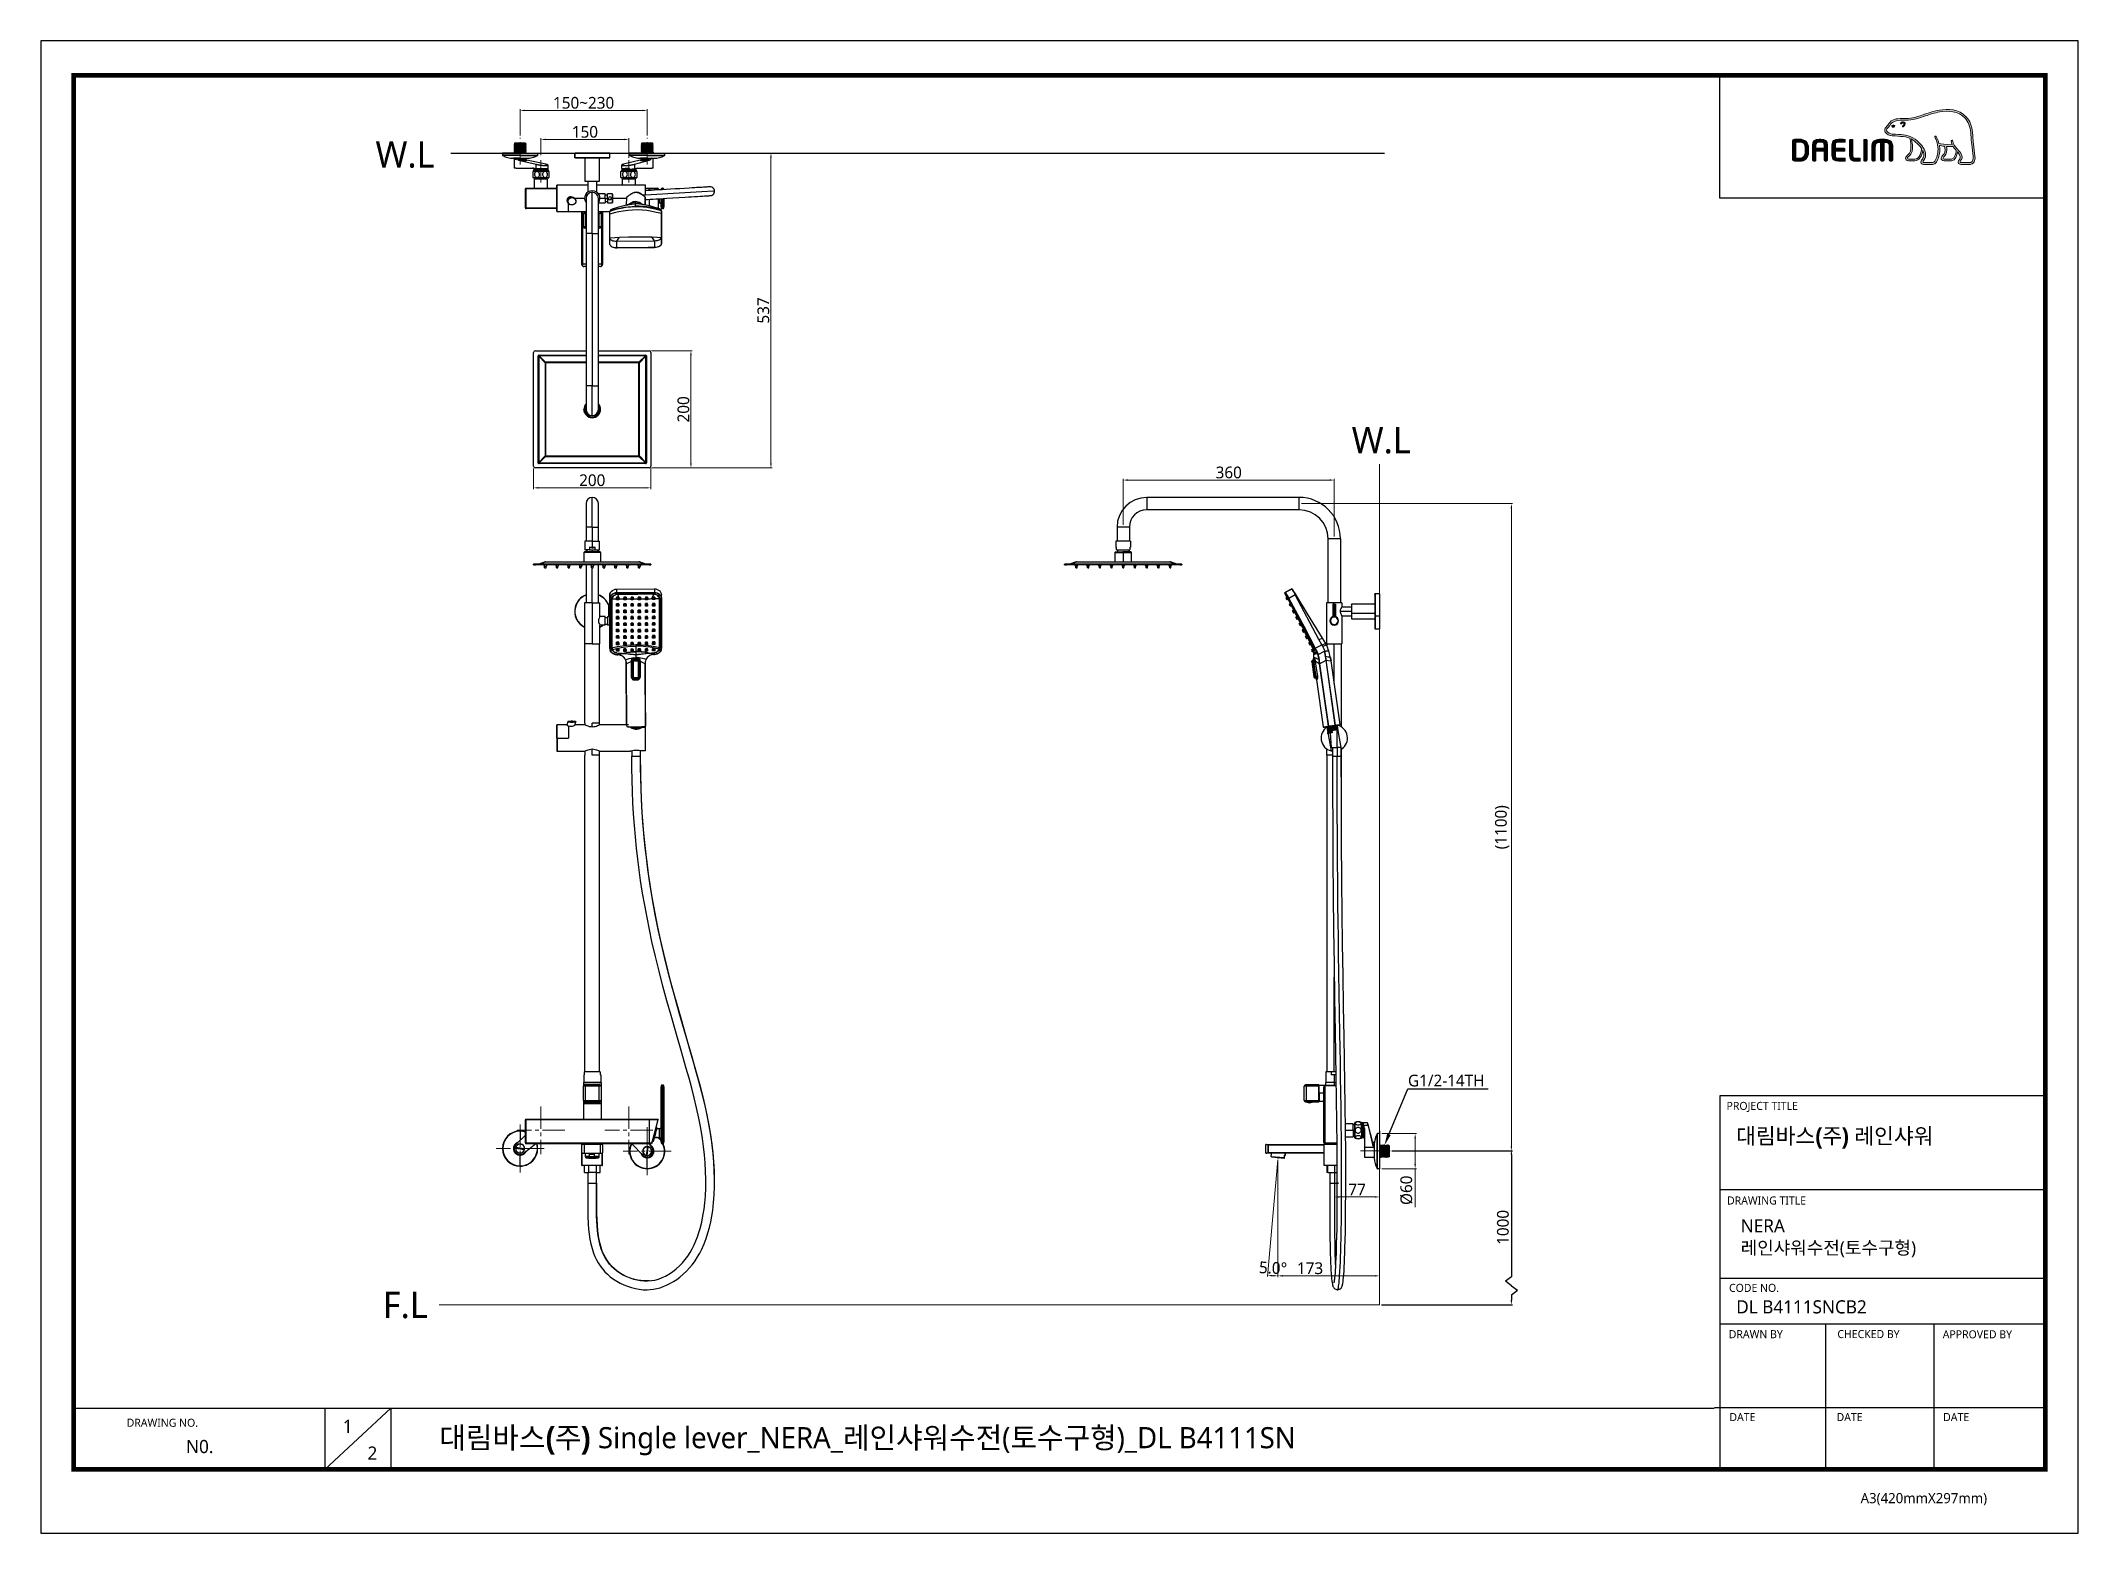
# Model space of a CAD drawing. Extents: x 5051 to 8526, y -300 to 2247.
import ezdxf
from ezdxf import colors
from ezdxf.entities.mleader import LeaderData, LeaderLine
from ezdxf.math import Vec2, Vec3

# ---------------------------------------------------------------- set-up
doc = ezdxf.new("R2010")
doc.units = 0
doc.header["$LTSCALE"] = 4
doc.header["$MEASUREMENT"] = 0
doc.header["$PDMODE"] = 3
doc.header["$PDSIZE"] = -10
doc.linetypes.add('CENTER2', pattern=[28.575, 19.05, -3.175, 3.175, -3.175])
doc.layers.get('0').update_dxf_attribs({"linetype": 'CONTINUOUS'})
doc.layers.get('DEFPOINTS').update_dxf_attribs({"linetype": 'CONTINUOUS'})
doc.layers.add('1', color=7, linetype='CONTINUOUS', true_color=0xffffff)
for name, color, linetype, lineweight in [('Cneter', 1, 'CENTER2', 13), ('레이어 1', 7, 'CONTINUOUS', 0), ('치수선', 7, 'CONTINUOUS', 20)]:
    doc.layers.add(name, color=color, linetype=linetype, lineweight=lineweight)
doc.styles.add('Daelim Dimension', font='NanumGothic.ttf')
doc.styles.get("Standard").update_dxf_attribs({"font": 'NanumGothic.ttf'})
doc.dimstyles.new('DEFAULT', dxfattribs={"dimscale": 2, "dimtxt": 2, "dimasz": 2, "dimexe": 0, "dimexo": 2, "dimgap": 1, "dimtad": 1, "dimdec": 1, "dimzin": 9, "dimdsep": 46, "dimtxsty": 'Daelim Dimension', "dimcen": 0.5, "dimclrd": 252, "dimclre": 252, "dimclrt": 3, "dimadec": 1, "dimazin": 0, "dimtfac": 1, "dimtdec": 1, "dimtix": 1, "dimtmove": 0, "dimatfit": 3, "dimfxl": 1, "dimtolj": 1, "dimtzin": 1, "dimlwd": 9, "dimlwe": 9, "dimarcsym": 0})

msp = doc.modelspace()

# ---------------------------------------------------------------- texts
at = {"color": 5, "ltscale": 40, "style": 'Daelim Dimension'}
for s, height, p in [('PROJECT TITLE', 13.715, (7926.3, 422.4)), ('DRAWING TITLE', 13.715, (7927.2, 261)), ('CODE NO.', 13.72, (7930.6, 111.9)), ('DRAWN BY', 13.72, (7930.1, 32.9)), ('CHECKED BY', 13.72, (8115.4, 33.1)), ('APPROVED BY', 13.715, (8295.1, 32.7)), ('DATE', 13.72, (7931.2, -108.5)), ('DATE', 13.72, (8114, -108.5)), ('DATE', 13.72, (8295.8, -108.5)), ('DRAWING NO.', 13.715, (5197.3, -118.2)), ('A3(420mmX297mm)', 17.31, (8155, -248.6))]:
    msp.add_text(s, height=height, dxfattribs=at).set_placement(p)
at = {"attachment_point": 1, "style": 'Daelim Dimension'}
for s, insert, char_height, width in [('{\\fPretendard Variable SemiBold|b0|i0|c129|p2;\\C7;대림바스(주)} 레인샤워', (7942.6, 391.4), 26.886, 432.111), (' NERA\\P 레인샤워수전(토수구형)', (7942.9, 235.8), 22.444, 468.538), ('DL B4111SNCB2', (7942.9, 97.6), 22.444, 377.717), ('1', (5566.1, -106.2), 22.4, 31.324), ('N0. ', (5298.6, -140.7), 22.44, 140.802), ('2', (5608.2, -151.9), 22.4, 31.324)]:
    msp.add_mtext(s, dxfattribs=dict(at, insert=insert, char_height=char_height, width=width))
at = {"color": 7, "ltscale": 0.5, "insert": (7544.9, 222), "char_height": 20, "attachment_point": 5, "rotation": 90, "style": 'Daelim Dimension'}
msp.add_mtext('\\A1;1000', dxfattribs=at)
at = {"color": 2, "insert": (5730.6, -118.8), "char_height": 36.071, "width": 1727.914, "attachment_point": 1, "style": 'Daelim Dimension'}
msp.add_mtext('{\\fPretendard Variable SemiBold|b0|i0|c129|p2;대림바스(주)} Single lever_NERA_레인샤워수전(토수구형)_DL B4111SN', dxfattribs=at)
at = {"layer": '치수선', "char_height": 45, "attachment_point": 3, "style": 'Daelim Dimension'}
for s, insert in [('W.L', (5722.7, 2075.2)), ('W.L', (7387.8, 1587.7)), ('F.L', (5711, 112.2))]:
    msp.add_mtext_dynamic_manual_height_columns(s, width=17.411, gutter_width=12.5, heights=[0], dxfattribs=dict(at, insert=insert))

# ---------------------------------------------------------------- blocks, each defined once
blk = doc.blocks.new('*D9')
at = {"color": 5, "lineweight": 9, "ltscale": 0.5, "transparency": 16777216}
for p, q in [((5904, 2051.4), (5904, 2080.2)), ((5912, 2078.2), (6046, 2078.2)), ((6054, 2047.1), (6054, 2080.2))]:
    blk.add_line(p, q, dxfattribs=at)
at = {"color": 5, "ltscale": 0.5, "transparency": 16777216}
for points in [[(5912, 2079.6), (5912, 2076.9), (5904, 2078.2)], [(6046, 2079.6), (6046, 2076.9), (6054, 2078.2)]]:
    blk.add_solid(points, dxfattribs=at)
at = {"layer": 'DEFPOINTS', "color": 0, "ltscale": 0.5, "transparency": 16777216}
for p in [(6054, 2078.2), (5904, 2047.4), (6054, 2043.1)]:
    blk.add_point(p, dxfattribs=at)
at = {"color": 7, "ltscale": 0.5, "transparency": 16777216, "insert": (5979, 2091.1), "char_height": 20, "attachment_point": 5, "style": 'Daelim Dimension'}
blk.add_mtext('\\A1;150', dxfattribs=at)
blk = doc.blocks.new('*D10')
at = {"color": 5, "lineweight": 9, "ltscale": 0.5, "transparency": 16777216}
for p, q in [((7257.6, 293.5), (7257.6, 271.9)), ((7334.5, 293.5), (7334.5, 271.9)), ((7265.6, 273.9), (7326.5, 273.9))]:
    blk.add_line(p, q, dxfattribs=at)
at = {"color": 5, "ltscale": 0.5, "transparency": 16777216}
for points in [[(7265.6, 275.2), (7265.6, 272.6), (7257.6, 273.9)], [(7326.5, 275.2), (7326.5, 272.6), (7334.5, 273.9)]]:
    blk.add_solid(points, dxfattribs=at)
at = {"layer": 'DEFPOINTS', "color": 0, "ltscale": 0.5, "transparency": 16777216}
for p in [(7257.6, 297.5), (7334.5, 297.5), (7334.5, 273.9)]:
    blk.add_point(p, dxfattribs=at)
at = {"color": 7, "ltscale": 0.5, "transparency": 16777216, "insert": (7296.1, 286.6), "char_height": 20, "attachment_point": 5, "style": 'Daelim Dimension'}
blk.add_mtext('\\A1;77', dxfattribs=at)
blk = doc.blocks.new('*D11')
at = {"color": 5, "lineweight": 9, "ltscale": 0.5, "transparency": 16777216}
for p, q in [((7161, 337.1), (7161, 137.3)), ((7334.5, 293.5), (7334.5, 137.3)), ((7169, 139.3), (7326.5, 139.3))]:
    blk.add_line(p, q, dxfattribs=at)
at = {"color": 5, "ltscale": 0.5, "transparency": 16777216}
for points in [[(7169, 140.6), (7169, 137.9), (7161, 139.3)], [(7326.5, 140.6), (7326.5, 137.9), (7334.5, 139.3)]]:
    blk.add_solid(points, dxfattribs=at)
at = {"layer": 'DEFPOINTS', "color": 0, "ltscale": 0.5, "transparency": 16777216}
for p in [(7161, 341.1), (7334.5, 297.5), (7334.5, 139.3)]:
    blk.add_point(p, dxfattribs=at)
at = {"color": 7, "ltscale": 0.5, "transparency": 16777216, "insert": (7215.9, 152.2), "char_height": 20, "attachment_point": 5, "style": 'Daelim Dimension'}
blk.add_mtext('\\A1;173', dxfattribs=at)
blk = doc.blocks.new('*D12')
at = {"color": 5, "lineweight": 9, "ltscale": 0.5, "transparency": 16777216}
for p, q in [((7160.7, 337.2), (7143.2, 138)), ((7161, 335.7), (7161, 137.3))]:
    blk.add_line(p, q, dxfattribs=at)
blk.add_arc((7161, 341.1), 201.9, 267.2706, 267.7294, dxfattribs=at)
at = {"color": 5, "ltscale": 0.5, "transparency": 16777216}
for points in [[(7151.3, 138.2), (7151.5, 140.8), (7143.4, 140)], [(7153, 140.8), (7153, 138.1), (7161, 139.3)]]:
    blk.add_solid(points, dxfattribs=at)
at = {"layer": 'DEFPOINTS', "color": 0, "ltscale": 0.5, "transparency": 16777216}
for p in [(7161, 341.1), (7161, 341.1), (7161, 339.7), (7161.1, 342.1), (7149.3, 139.6)]:
    blk.add_point(p, dxfattribs=at)
at = {"color": 7, "ltscale": 0.5, "transparency": 16777216, "insert": (7152.8, 152.8), "char_height": 20, "attachment_point": 5, "rotation": 357.5, "style": 'Daelim Dimension'}
blk.add_mtext('\\A1;5.0°', dxfattribs=at)
blk = doc.blocks.new('*D13')
at = {"color": 5, "lineweight": 9, "ltscale": 0.5, "transparency": 16777216}
for p, q in [((7201.2, 1456.9), (7561.3, 1456.9)), ((7559.3, 1448.9), (7559.3, 360.4)), ((7359.2, 352.4), (7561.3, 352.4))]:
    blk.add_line(p, q, dxfattribs=at)
at = {"color": 5, "ltscale": 0.5, "transparency": 16777216}
for points in [[(7558, 1448.9), (7560.6, 1448.9), (7559.3, 1456.9)], [(7558, 360.4), (7560.6, 360.4), (7559.3, 352.4)]]:
    blk.add_solid(points, dxfattribs=at)
at = {"layer": 'DEFPOINTS', "color": 0, "ltscale": 0.5, "transparency": 16777216}
for p in [(7197.2, 1456.9), (7355.2, 352.4), (7559.3, 352.4)]:
    blk.add_point(p, dxfattribs=at)
at = {"color": 7, "ltscale": 0.5, "transparency": 16777216, "insert": (7543.6, 904.7), "char_height": 20, "attachment_point": 5, "rotation": 90, "style": 'Daelim Dimension'}
blk.add_mtext('\\A1;(1100)', dxfattribs=at)
blk = doc.blocks.new('*D14')
at = {"color": 5, "lineweight": 9, "ltscale": 0.5, "transparency": 16777216}
for p, q in [((6897.2, 1420.9), (6897.2, 1499)), ((6905.2, 1497), (7249.2, 1497)), ((7257.2, 1400.9), (7257.2, 1499))]:
    blk.add_line(p, q, dxfattribs=at)
at = {"color": 5, "ltscale": 0.5, "transparency": 16777216}
for points in [[(6905.2, 1498.4), (6905.2, 1495.7), (6897.2, 1497)], [(7249.2, 1498.4), (7249.2, 1495.7), (7257.2, 1497)]]:
    blk.add_solid(points, dxfattribs=at)
at = {"layer": 'DEFPOINTS', "color": 0, "ltscale": 0.5, "transparency": 16777216}
for p in [(7257.2, 1497), (6897.2, 1416.9), (7257.2, 1396.9)]:
    blk.add_point(p, dxfattribs=at)
at = {"color": 7, "ltscale": 0.5, "transparency": 16777216, "insert": (7077.2, 1509.9), "char_height": 20, "attachment_point": 5, "style": 'Daelim Dimension'}
blk.add_mtext('\\A1;360', dxfattribs=at)
blk = doc.blocks.new('*D15')
at = {"color": 5, "lineweight": 9, "ltscale": 0.5, "transparency": 16777216}
for p, q in [((6119.3, 2055), (6298.3, 2055)), ((6296.3, 1525.7), (6296.3, 2047)), ((6092.5, 1517.7), (6298.3, 1517.7))]:
    blk.add_line(p, q, dxfattribs=at)
at = {"color": 5, "ltscale": 0.5, "transparency": 16777216}
for points in [[(6295, 2047), (6297.7, 2047), (6296.3, 2055)], [(6295, 1525.7), (6297.7, 1525.7), (6296.3, 1517.7)]]:
    blk.add_solid(points, dxfattribs=at)
at = {"layer": 'DEFPOINTS', "color": 0, "ltscale": 0.5, "transparency": 16777216}
for p in [(6115.3, 2055), (6296.3, 2055), (6088.5, 1517.7)]:
    blk.add_point(p, dxfattribs=at)
at = {"color": 7, "ltscale": 0.5, "transparency": 16777216, "insert": (6283.4, 1786.4), "char_height": 20, "attachment_point": 5, "rotation": 90, "style": 'Daelim Dimension'}
blk.add_mtext('\\A1;537', dxfattribs=at)
blk = doc.blocks.new('*D16')
at = {"color": 5, "lineweight": 9, "ltscale": 0.5, "transparency": 16777216}
for p, q in [((6092.5, 1717.7), (6161.9, 1717.7)), ((6159.9, 1525.7), (6159.9, 1709.7)), ((6092.5, 1517.7), (6161.9, 1517.7))]:
    blk.add_line(p, q, dxfattribs=at)
at = {"color": 5, "ltscale": 0.5, "transparency": 16777216}
for points in [[(6158.5, 1709.7), (6161.2, 1709.7), (6159.9, 1717.7)], [(6158.5, 1525.7), (6161.2, 1525.7), (6159.9, 1517.7)]]:
    blk.add_solid(points, dxfattribs=at)
at = {"layer": 'DEFPOINTS', "color": 0, "ltscale": 0.5, "transparency": 16777216}
for p in [(6088.5, 1717.7), (6159.9, 1717.7), (6088.5, 1517.7)]:
    blk.add_point(p, dxfattribs=at)
at = {"color": 7, "ltscale": 0.5, "transparency": 16777216, "insert": (6147, 1617.7), "char_height": 20, "attachment_point": 5, "rotation": 90, "style": 'Daelim Dimension'}
blk.add_mtext('\\A1;200', dxfattribs=at)
blk = doc.blocks.new('*D17')
at = {"color": 5, "lineweight": 9, "ltscale": 0.5, "transparency": 16777216}
for p, q in [((5891.5, 1516.7), (5891.5, 1481.8)), ((6091.5, 1516.7), (6091.5, 1481.8)), ((5899.5, 1483.8), (6083.5, 1483.8))]:
    blk.add_line(p, q, dxfattribs=at)
at = {"color": 5, "ltscale": 0.5, "transparency": 16777216}
for points in [[(5899.5, 1485.1), (5899.5, 1482.5), (5891.5, 1483.8)], [(6083.5, 1485.1), (6083.5, 1482.5), (6091.5, 1483.8)]]:
    blk.add_solid(points, dxfattribs=at)
at = {"layer": 'DEFPOINTS', "color": 0, "ltscale": 0.5, "transparency": 16777216}
for p in [(5891.5, 1520.7), (6091.5, 1520.7), (6091.5, 1483.8)]:
    blk.add_point(p, dxfattribs=at)
at = {"color": 7, "ltscale": 0.5, "transparency": 16777216, "insert": (5991.5, 1496.7), "char_height": 20, "attachment_point": 5, "style": 'Daelim Dimension'}
blk.add_mtext('\\A1;200', dxfattribs=at)
blk = doc.blocks.new('*D18')
at = {"color": 5, "lineweight": 9, "ltscale": 0.5, "transparency": 16777216}
for p, q in [((5868.4, 2084.9), (5868.4, 2129.7)), ((5876.4, 2127.7), (6077.3, 2127.7)), ((6085.3, 2084.9), (6085.3, 2129.7))]:
    blk.add_line(p, q, dxfattribs=at)
at = {"color": 5, "ltscale": 0.5, "transparency": 16777216}
for points in [[(5876.4, 2129), (5876.4, 2126.3), (5868.4, 2127.7)], [(6077.3, 2129), (6077.3, 2126.3), (6085.3, 2127.7)]]:
    blk.add_solid(points, dxfattribs=at)
at = {"layer": 'DEFPOINTS', "color": 0, "ltscale": 0.5, "transparency": 16777216}
for p in [(6085.3, 2127.7), (5868.4, 2080.9), (6085.3, 2080.9)]:
    blk.add_point(p, dxfattribs=at)
at = {"color": 7, "ltscale": 0.5, "transparency": 16777216, "insert": (5976.8, 2140.6), "char_height": 20, "attachment_point": 5, "style": 'Daelim Dimension'}
blk.add_mtext('\\A1;150~230', dxfattribs=at)
blk = doc.blocks.new('*D19')
at = {"color": 5, "lineweight": 9, "ltscale": 0.5, "transparency": 16777216}
for p, q in [((7338.5, 382), (7397.2, 382)), ((7395.2, 374), (7395.2, 330)), ((7338.5, 322), (7397.2, 322)), ((7395.2, 322), (7395.2, 256.6))]:
    blk.add_line(p, q, dxfattribs=at)
at = {"color": 5, "ltscale": 0.5, "transparency": 16777216}
for points in [[(7393.9, 374), (7396.5, 374), (7395.2, 382)], [(7393.9, 330), (7396.5, 330), (7395.2, 322)]]:
    blk.add_solid(points, dxfattribs=at)
at = {"layer": 'DEFPOINTS', "color": 0, "ltscale": 0.5, "transparency": 16777216}
for p in [(7334.5, 382), (7395.2, 382), (7334.5, 322)]:
    blk.add_point(p, dxfattribs=at)
at = {"color": 7, "ltscale": 0.5, "transparency": 16777216, "insert": (7380.4, 285.3), "char_height": 20, "attachment_point": 5, "rotation": 90, "style": 'Daelim Dimension'}
blk.add_mtext('\\A1;%%C60', dxfattribs=at)

# ---------------------------------------------------------------- dimensions: what is measured, and where the dimension line sits
at = {"color": 5, "ltscale": 0.5}
dim = msp.add_linear_dim(base=(6085.3, 2127.7), p1=(5868.4, 2080.9), p2=(6085.3, 2080.9), text='150~230', dimstyle='DEFAULT', override={"dimtxt": 10, "dimasz": 4, "dimexe": 1, "dimdec": 0, "dimclrd": 5, "dimclre": 5, "dimclrt": 7}, dxfattribs=at)
dim.commit()
dim.dimension.update_dxf_attribs({"geometry": '*D18', "text_midpoint": (5976.8, 2140.6)})
for base, p1, p2, picture, middle in [((6054, 2078.2), (5904, 2047.4), (6054, 2043.1), '*D9', (5979, 2091.1)), ((6091.5, 1483.8), (5891.5, 1520.7), (6091.5, 1520.7), '*D17', (5991.5, 1496.7)), ((7257.2, 1497), (6897.2, 1416.9), (7257.2, 1396.9), '*D14', (7077.2, 1509.9)), ((7334.5, 273.9), (7257.6, 297.5), (7334.5, 297.5), '*D10', (7296.1, 286.6))]:
    dim = msp.add_linear_dim(base=base, p1=p1, p2=p2, dimstyle='DEFAULT', override={"dimtxt": 10, "dimasz": 4, "dimexe": 1, "dimdec": 0, "dimclrd": 5, "dimclre": 5, "dimclrt": 7}, dxfattribs=at)
    dim.commit()
    dim.dimension.update_dxf_attribs({"geometry": picture, "text_midpoint": middle})
for base, p2, picture, middle in [((6296.3, 2055), (6115.3, 2055), '*D15', (6283.4, 1786.4)), ((6159.9, 1717.7), (6088.5, 1717.7), '*D16', (6147, 1617.7))]:
    dim = msp.add_linear_dim(base=base, p1=(6088.5, 1517.7), p2=p2, angle=90, dimstyle='DEFAULT', override={"dimtxt": 10, "dimasz": 4, "dimexe": 1, "dimdec": 0, "dimclrd": 5, "dimclre": 5, "dimclrt": 7}, dxfattribs=at)
    dim.commit()
    dim.dimension.update_dxf_attribs({"geometry": picture, "text_midpoint": middle})
dim = msp.add_linear_dim(base=(7559.3, 352.4), p1=(7197.2, 1456.9), p2=(7355.2, 352.4), angle=90, text='(1100)', dimstyle='DEFAULT', override={"dimtxt": 10, "dimasz": 4, "dimexe": 1, "dimdec": 0, "dimclrd": 5, "dimclre": 5, "dimclrt": 7}, dxfattribs=at)
dim.commit()
dim.dimension.update_dxf_attribs({"geometry": '*D13', "text_midpoint": (7543.6, 904.7)})
dim = msp.add_linear_dim(base=(7395.2, 382), p1=(7334.5, 322), p2=(7334.5, 382), angle=90, text='%%C<>', dimstyle='DEFAULT', override={"dimtxt": 10, "dimasz": 4, "dimexe": 1, "dimdec": 0, "dimclrd": 5, "dimclre": 5, "dimclrt": 7}, dxfattribs=at)
dim.commit()
dim.dimension.update_dxf_attribs({"geometry": '*D19', "text_midpoint": (7395.2, 285.3), "dimtype": 160})
dim = msp.add_angular_dim_2l(base=(7149.2643, 139.6064), line1=((7161.0025, 341.1439), (7161.0896, 342.1401)), line2=((7161.0025, 341.1439), (7161.0025, 339.7291)), dimstyle='DEFAULT', override={"dimtxt": 10, "dimasz": 4, "dimexe": 1, "dimdec": 0, "dimclrd": 5, "dimclre": 5, "dimclrt": 7}, dxfattribs=at)
dim.commit()
dim.dimension.update_dxf_attribs({"geometry": '*D12', "text_midpoint": (7152.78, 152.8176)})
dim = msp.add_linear_dim(base=(7334.4855, 139.2648), p1=(7161.0025, 341.1439), p2=(7334.4855, 297.4857), dimstyle='DEFAULT', override={"dimtxt": 10, "dimasz": 4, "dimexe": 1, "dimdec": 0, "dimclrd": 5, "dimclre": 5, "dimclrt": 7}, dxfattribs=at)
dim.commit()
dim.dimension.update_dxf_attribs({"geometry": '*D11', "text_midpoint": (7215.8918, 139.2648), "dimtype": 160})

# ---------------------------------------------------------------- hatches: boundary and pattern name
at = {"layer": '레이어 1'}
h = msp.add_hatch(color=5, dxfattribs=at)
h.dxf.hatch_style = 1
edge = h.paths.add_edge_path(flags=16)
edge.add_spline(control_points=[(8345.1, 2040.4), (8343.6, 2038.7), (8341.7, 2038.7), (8341.6, 2038.7), (8341.6, 2038.7), (8326.4, 2038.7), (8326.4, 2038.7), (8325.8, 2038.7), (8325.4, 2038.9), (8325.1, 2039.1), (8324.9, 2039.4), (8324.8, 2039.7), (8324.8, 2040.1), (8324.8, 2041), (8325.4, 2041.8), (8326, 2042.6), (8326.7, 2043.4), (8327.3, 2044.2), (8327.6, 2045.1), (8328.4, 2047.3), (8328.3, 2049.7), (8327.3, 2051.9), (8325.5, 2055.7), (8322.9, 2058.7), (8320.3, 2061.6), (8320.3, 2061.6), (8319.4, 2062.5), (8319.4, 2062.5), (8316, 2066.3), (8312.6, 2070.2), (8312.3, 2075.4), (8312.2, 2076.5), (8311.7, 2077.1), (8311.1, 2077.1), (8311.1, 2077.1), (8310.1, 2076.6), (8310.1, 2076.6), (8309.8, 2076.3), (8309.6, 2075.9), (8309.6, 2075.4), (8309.6, 2075.4), (8309.7, 2075.2), (8309.7, 2075.2), (8309.8, 2073.3), (8310.2, 2071.4), (8311, 2069.5), (8311, 2069.5), (8311.1, 2069.3), (8311.1, 2069.3), (8311.1, 2069.3), (8310.9, 2069.3), (8310.9, 2069.3), (8301.1, 2068.9), (8291.5, 2070.7), (8288.7, 2071.4), (8287, 2078.4), (8284.1, 2083.1), (8284, 2083.3), (8283.8, 2083.6), (8283.5, 2083.9), (8283.1, 2084), (8283.1, 2084), (8282.3, 2083.9), (8282.2, 2083.9), (8282.1, 2083.8), (8282, 2083.6), (8281.7, 2083.1), (8281.7, 2083.1), (8281.6, 2082.8), (8281.6, 2082.8), (8281.6, 2082.8), (8281.9, 2081.9), (8281.9, 2081.9), (8282.1, 2081.5), (8287.1, 2072.7), (8287.1, 2061), (8287.1, 2053.8), (8285.2, 2047.1), (8281.5, 2040.9), (8280.6, 2039.4), (8279.4, 2038.7), (8277.7, 2038.7), (8277.7, 2038.7), (8262.7, 2038.7), (8262.7, 2038.7), (8262.2, 2038.7), (8261.1, 2039.1), (8261.1, 2040.2), (8261.1, 2040.8), (8261.7, 2041.7), (8262.6, 2042.8), (8268.9, 2049.8), (8265.3, 2060.6), (8259.2, 2067.8), (8253.4, 2074.7), (8244, 2083.5), (8231.8, 2085.6), (8227.5, 2086.4), (8220.4, 2086.8), (8214.7, 2087.1), (8214.7, 2087.1), (8208.9, 2087.5), (8208.9, 2087.5), (8206, 2087.7), (8201.1, 2089.5), (8199.6, 2092.3), (8198.9, 2093.5), (8199, 2094.7), (8199.8, 2096.1), (8200.3, 2096.9), (8201, 2097.6), (8201.8, 2098.5), (8202.8, 2099.4), (8203.8, 2100.4), (8204.5, 2101.7), (8204.5, 2101.7), (8204.8, 2102.1), (8204.8, 2102.1), (8207.7, 2107.7), (8213.6, 2110.6), (8222.5, 2110.9), (8222.5, 2110.9), (8227.5, 2110.9), (8227.5, 2110.9), (8233.1, 2110.9), (8239.3, 2111), (8244.4, 2112.1), (8251.7, 2113.6), (8258.9, 2116.1), (8265.3, 2118.3), (8265.3, 2118.3), (8265.5, 2118.3), (8265.5, 2118.3), (8273.4, 2121), (8281.6, 2123.8), (8289.9, 2125.2), (8303.3, 2127.4), (8321.6, 2127.3), (8333.2, 2114.4), (8338.5, 2108.4), (8341.8, 2100.1), (8342.9, 2089.8), (8342.9, 2089.8), (8342.9, 2089.9), (8342.8, 2089.9), (8342.9, 2089.7), (8343, 2088.6), (8343.5, 2082), (8343.6, 2078.9), (8343.8, 2075.6), (8344.6, 2069.6), (8344.6, 2069.6), (8346.9, 2049.4), (8346.9, 2049.4), (8346.9, 2049.4), (8347.1, 2047), (8347.1, 2047), (8347.1, 2044.1), (8346.4, 2041.9), (8345.1, 2040.4)], knot_values=[0, 0, 0, 0, 1, 1, 1, 2, 2, 2, 3, 3, 3, 4, 4, 4, 5, 5, 5, 6, 6, 6, 7, 7, 7, 8, 8, 8, 9, 9, 9, 10, 10, 10, 11, 11, 11, 12, 12, 12, 13, 13, 13, 14, 14, 14, 15, 15, 15, 16, 16, 16, 17, 17, 17, 18, 18, 18, 19, 19, 19, 20, 20, 20, 21, 21, 21, 22, 22, 22, 23, 23, 23, 24, 24, 24, 25, 25, 25, 26, 26, 26, 27, 27, 27, 28, 28, 28, 29, 29, 29, 30, 30, 30, 31, 31, 31, 32, 32, 32, 33, 33, 33, 34, 34, 34, 35, 35, 35, 36, 36, 36, 37, 37, 37, 38, 38, 38, 39, 39, 39, 40, 40, 40, 41, 41, 41, 42, 42, 42, 43, 43, 43, 44, 44, 44, 45, 45, 45, 46, 46, 46, 47, 47, 47, 48, 48, 48, 49, 49, 49, 50, 50, 50, 51, 51, 51, 52, 52, 52, 53, 53, 53, 53], degree=3, periodic=0)
edge = h.paths.add_edge_path(flags=16)
edge.add_spline(control_points=[(8309.9, 2044.8), (8309.9, 2044.8), (8297.4, 2044.8), (8297.4, 2044.8), (8296.5, 2044.8), (8295.8, 2045.5), (8295.8, 2046.4), (8295.8, 2047.1), (8296.3, 2047.9), (8296.9, 2048.5), (8299.4, 2050.9), (8302, 2054.3), (8302, 2060.6), (8302, 2060.6), (8301.8, 2063.5), (8301.8, 2063.5), (8301.8, 2063.5), (8301.4, 2066.3), (8301.4, 2066.3), (8301.4, 2066.3), (8301.4, 2066.4), (8301.4, 2066.4), (8301.4, 2066.4), (8301.5, 2066.4), (8301.5, 2066.4), (8303.9, 2066.3), (8308.4, 2066), (8312.7, 2066.2), (8313.8, 2064.5), (8315.5, 2062.2), (8318.1, 2059.3), (8318, 2057.8), (8316.8, 2044.8), (8309.9, 2044.8)], knot_values=[0, 0, 0, 0, 1, 1, 1, 2, 2, 2, 3, 3, 3, 4, 4, 4, 5, 5, 5, 6, 6, 6, 7, 7, 7, 8, 8, 8, 9, 9, 9, 10, 10, 10, 11, 11, 11, 11], degree=3, periodic=0)
edge = h.paths.add_edge_path(flags=16)
edge.add_spline(control_points=[(8247.5, 2044.8), (8247.5, 2044.8), (8236.5, 2044.8), (8236.5, 2044.8), (8235.7, 2044.8), (8234.8, 2045.4), (8234.8, 2046.4), (8234.8, 2047.1), (8235.4, 2047.8), (8236.3, 2048.5), (8239, 2050.7), (8243.2, 2054.1), (8243.7, 2063.3), (8243.7, 2063.3), (8243.7, 2065.8), (8243.7, 2065.8), (8243.7, 2069.7), (8242.8, 2074.4), (8242, 2078.6), (8242, 2078.6), (8241.9, 2079.1), (8241.9, 2079.1), (8241.9, 2079.1), (8242.2, 2078.8), (8242.2, 2078.8), (8243.8, 2077.8), (8252.8, 2071.7), (8259.1, 2062.8), (8258.6, 2058.6), (8256.2, 2044.8), (8247.5, 2044.8)], knot_values=[0, 0, 0, 0, 1, 1, 1, 2, 2, 2, 3, 3, 3, 4, 4, 4, 5, 5, 5, 6, 6, 6, 7, 7, 7, 8, 8, 8, 9, 9, 9, 10, 10, 10, 10], degree=3, periodic=0)
edge = h.paths.add_edge_path()
edge.add_spline(control_points=[(8350, 2049.7), (8350, 2049.7), (8347.7, 2070), (8347.7, 2070), (8346.8, 2076.1), (8346.7, 2079.3), (8346.6, 2082.1), (8346.6, 2082.1), (8346, 2090.1), (8346, 2090.2), (8344.8, 2101.1), (8341.3, 2110), (8335.5, 2116.4), (8323, 2130.4), (8303.5, 2130.6), (8289.4, 2128.3), (8280.7, 2126.8), (8272.4, 2124), (8264.4, 2121.2), (8264.4, 2121.2), (8264.1, 2121.2), (8264.1, 2121.2), (8257.9, 2119), (8250.8, 2116.6), (8243.8, 2115.1), (8239, 2114.1), (8233, 2114), (8227.7, 2114), (8227.7, 2114), (8222.4, 2113.9), (8222.4, 2113.9), (8212.3, 2113.7), (8205.5, 2110.2), (8202, 2103.6), (8202, 2103.6), (8201.8, 2103.3), (8201.8, 2103.3), (8201.3, 2102.3), (8200.4, 2101.4), (8199.7, 2100.6), (8198.8, 2099.8), (8197.9, 2098.8), (8197.1, 2097.6), (8196.4, 2096.4), (8196.1, 2095.1), (8196.1, 2093.9), (8196.1, 2092.9), (8196.3, 2091.9), (8196.8, 2090.9), (8199, 2086.9), (8205.1, 2084.7), (8208.7, 2084.4), (8208.7, 2084.4), (8214.1, 2084.1), (8214.2, 2084.1), (8219.6, 2083.8), (8227, 2083.3), (8231.3, 2082.6), (8233.8, 2082.1), (8236.6, 2081.2), (8239.3, 2080), (8239.5, 2079.3), (8240.8, 2073.2), (8240.8, 2065.8), (8240.8, 2065.8), (8240.8, 2063.4), (8240.8, 2063.4), (8240.4, 2055.5), (8236.9, 2052.8), (8234.4, 2050.8), (8234.2, 2050.6), (8231.9, 2048.7), (8231.8, 2046.5), (8231.7, 2045.2), (8232, 2044.1), (8232.8, 2043.2), (8233.6, 2042.3), (8234.9, 2041.9), (8236.5, 2041.9), (8236.5, 2041.9), (8247.5, 2041.9), (8247.5, 2041.9), (8255.6, 2041.9), (8259.7, 2050.7), (8260.9, 2058.9), (8260.9, 2058.9), (8260.9, 2060.1), (8260.9, 2060.1), (8260.9, 2060.1), (8261.3, 2059.5), (8261.3, 2059.5), (8262.3, 2057.2), (8262.9, 2054.4), (8262.9, 2052.3), (8262.9, 2049.3), (8262, 2046.8), (8260.3, 2044.8), (8259.9, 2044.4), (8257.7, 2042.1), (8257.7, 2039.9), (8257.7, 2039.9), (8257.7, 2039.5), (8257.7, 2039.5), (8258, 2036.8), (8260.2, 2035.6), (8262.2, 2035.6), (8262.2, 2035.6), (8277.7, 2035.6), (8277.7, 2035.6), (8280.5, 2035.6), (8282.7, 2036.9), (8284.2, 2039.3), (8288.1, 2045.8), (8290.1, 2053), (8290.1, 2060.4), (8290.1, 2062.8), (8289.9, 2065.3), (8289.5, 2067.8), (8289.5, 2067.8), (8289.4, 2068), (8289.4, 2068), (8289.4, 2068), (8289.6, 2068), (8289.6, 2068), (8291.5, 2067.6), (8294.5, 2067.1), (8298.2, 2066.7), (8298.2, 2066.7), (8298.3, 2066.7), (8298.3, 2066.7), (8298.3, 2066.7), (8298.8, 2063.9), (8298.8, 2063.9), (8298.8, 2063.9), (8298.9, 2063.2), (8298.9, 2063.2), (8298.9, 2063.2), (8299.1, 2060.7), (8299.1, 2060.7), (8299.1, 2054.6), (8296.3, 2052), (8294.8, 2050.6), (8294.8, 2050.6), (8292.8, 2048.5), (8292.5, 2046.6), (8292.5, 2046.6), (8292.5, 2046.1), (8292.5, 2046.1), (8292.5, 2045.5), (8292.6, 2044.3), (8293.6, 2043.3), (8294.5, 2042.3), (8295.9, 2041.9), (8297.8, 2041.9), (8297.8, 2041.9), (8309.9, 2041.9), (8309.9, 2041.9), (8317.2, 2041.9), (8319.4, 2051.2), (8320.3, 2056.4), (8320.3, 2056.4), (8320.3, 2057), (8320.3, 2057), (8320.3, 2057), (8320.6, 2056.6), (8320.6, 2056.6), (8322.3, 2054.4), (8323.8, 2052), (8324.5, 2050.5), (8324.9, 2049.7), (8325.1, 2048.9), (8325.1, 2048), (8325.1, 2048), (8324.8, 2046.3), (8324.8, 2046.3), (8324.5, 2045.3), (8323.9, 2044.4), (8323.3, 2043.6), (8322.3, 2042.4), (8321.4, 2041.1), (8321.4, 2039.6), (8321.4, 2039.6), (8321.5, 2038.8), (8321.5, 2038.8), (8321.9, 2036.8), (8323.5, 2035.6), (8326.1, 2035.6), (8326.1, 2035.6), (8341.6, 2035.6), (8341.6, 2035.6), (8341.9, 2035.6), (8345, 2035.7), (8347.4, 2038.3), (8349.3, 2040.3), (8350.2, 2043.2), (8350.2, 2046.9), (8350.2, 2046.9), (8350, 2049.7), (8350, 2049.7)], knot_values=[0, 0, 0, 0, 1, 1, 1, 2, 2, 2, 3, 3, 3, 4, 4, 4, 5, 5, 5, 6, 6, 6, 7, 7, 7, 8, 8, 8, 9, 9, 9, 10, 10, 10, 11, 11, 11, 12, 12, 12, 13, 13, 13, 14, 14, 14, 15, 15, 15, 16, 16, 16, 17, 17, 17, 18, 18, 18, 19, 19, 19, 20, 20, 20, 21, 21, 21, 22, 22, 22, 23, 23, 23, 24, 24, 24, 25, 25, 25, 26, 26, 26, 27, 27, 27, 28, 28, 28, 29, 29, 29, 30, 30, 30, 31, 31, 31, 32, 32, 32, 33, 33, 33, 34, 34, 34, 35, 35, 35, 36, 36, 36, 37, 37, 37, 38, 38, 38, 39, 39, 39, 40, 40, 40, 41, 41, 41, 42, 42, 42, 43, 43, 43, 44, 44, 44, 45, 45, 45, 46, 46, 46, 47, 47, 47, 48, 48, 48, 49, 49, 49, 50, 50, 50, 51, 51, 51, 52, 52, 52, 53, 53, 53, 54, 54, 54, 55, 55, 55, 56, 56, 56, 57, 57, 57, 58, 58, 58, 59, 59, 59, 60, 60, 60, 61, 61, 61, 62, 62, 62, 63, 63, 63, 64, 64, 64, 65, 65, 65, 66, 66, 66, 66], degree=3, periodic=0)
edge = h.paths.add_edge_path(flags=0)
edge.add_spline(control_points=[(8208.5, 2102.1), (8208.5, 2102.1), (8210.7, 2103.1), (8213.5, 2102.1), (8213.5, 2102.1), (8213.9, 2101.9), (8213.4, 2101.3), (8212.1, 2099.4), (8210.7, 2099), (8210.7, 2099), (8210.7, 2099), (8209.8, 2098.7), (8209.2, 2099.4), (8208.1, 2100.7), (8208.1, 2101.4), (8208.1, 2101.4), (8208.1, 2101.4), (8208, 2102), (8208.5, 2102.1)], knot_values=[0, 0, 0, 0, 1, 1, 1, 2, 2, 2, 3, 3, 3, 4, 4, 4, 5, 5, 5, 6, 6, 6, 6], degree=3, periodic=0)
edge = h.paths.add_edge_path(flags=0)
edge.add_spline(control_points=[(8223.4, 2106.3), (8223, 2105.9), (8223, 2105.3), (8223.4, 2105), (8223.7, 2104.6), (8224.3, 2104.7), (8224.7, 2105.1), (8224.9, 2105.3), (8226.7, 2107.5), (8228.3, 2106.4), (8228.9, 2105.9), (8229.1, 2105.3), (8229.1, 2104.6), (8228.9, 2103.3), (8227.8, 2101.9), (8227.1, 2101.5), (8226.7, 2101.2), (8226.4, 2100.7), (8226.6, 2100.2), (8226.8, 2099.8), (8227.4, 2099.6), (8227.8, 2099.9), (8229.1, 2100.5), (8230.8, 2102.6), (8231.1, 2104.6), (8231.2, 2106), (8230.6, 2107.2), (8229.5, 2107.9), (8227.1, 2109.6), (8224.4, 2107.3), (8223.4, 2106.3)], knot_values=[0, 0, 0, 0, 1, 1, 1, 2, 2, 2, 3, 3, 3, 4, 4, 4, 5, 5, 5, 6, 6, 6, 7, 7, 7, 8, 8, 8, 9, 9, 9, 10, 10, 10, 10], degree=3, periodic=0)
edge = h.paths.add_edge_path(flags=0)
edge.add_spline(control_points=[(8223.1, 2104.6), (8223.1, 2104.6), (8223.1, 2104.6), (8223.1, 2104.6), (8223.1, 2104.6), (8223.1, 2104.6), (8223.1, 2104.6)], knot_values=[0, 0, 0, 0, 1, 1, 1, 2, 2, 2, 2], degree=3, periodic=0)
h = msp.add_hatch(color=5, dxfattribs=at)
h.dxf.hatch_style = 2
edge = h.paths.add_edge_path()
edge.add_spline(control_points=[(8208.5, 2102.1), (8208.5, 2102.1), (8210.7, 2103.1), (8213.5, 2102.1), (8213.5, 2102.1), (8213.9, 2101.9), (8213.4, 2101.3), (8212.1, 2099.4), (8210.7, 2099), (8210.7, 2099), (8210.7, 2099), (8209.8, 2098.7), (8209.2, 2099.4), (8208.1, 2100.7), (8208.1, 2101.4), (8208.1, 2101.4), (8208.1, 2101.4), (8208, 2102), (8208.5, 2102.1)], knot_values=[0, 0, 0, 0, 1, 1, 1, 2, 2, 2, 3, 3, 3, 4, 4, 4, 5, 5, 5, 6, 6, 6, 6], degree=3, periodic=0)
h = msp.add_hatch(color=5, dxfattribs=at)
h.dxf.hatch_style = 2
edge = h.paths.add_edge_path()
edge.add_spline(control_points=[(8223.4, 2106.3), (8223, 2105.9), (8223, 2105.3), (8223.4, 2105), (8223.7, 2104.6), (8224.3, 2104.7), (8224.7, 2105.1), (8224.9, 2105.3), (8226.7, 2107.5), (8228.3, 2106.4), (8228.9, 2105.9), (8229.1, 2105.3), (8229.1, 2104.6), (8228.9, 2103.3), (8227.8, 2101.9), (8227.1, 2101.5), (8226.7, 2101.2), (8226.4, 2100.7), (8226.6, 2100.2), (8226.8, 2099.8), (8227.4, 2099.6), (8227.8, 2099.9), (8229.1, 2100.5), (8230.8, 2102.6), (8231.1, 2104.6), (8231.2, 2106), (8230.6, 2107.2), (8229.5, 2107.9), (8227.1, 2109.6), (8224.4, 2107.3), (8223.4, 2106.3)], knot_values=[0, 0, 0, 0, 1, 1, 1, 2, 2, 2, 3, 3, 3, 4, 4, 4, 5, 5, 5, 6, 6, 6, 7, 7, 7, 8, 8, 8, 9, 9, 9, 10, 10, 10, 10], degree=3, periodic=0)
h = msp.add_hatch(color=5, dxfattribs=at)
h.dxf.hatch_style = 2
edge = h.paths.add_edge_path()
edge.add_spline(control_points=[(8060.3, 2056.6), (8060.3, 2049.5), (8057.1, 2046.1), (8050.4, 2046.1), (8050.4, 2046.1), (8045.9, 2046.2), (8044.7, 2046.2), (8044.7, 2046.2), (8044.7, 2073.4), (8044.7, 2073.4), (8047.1, 2073.6), (8050.4, 2073.6), (8050.4, 2073.6), (8057.3, 2073.6), (8060.3, 2070.4), (8060.3, 2063.1), (8060.3, 2063.1), (8060.3, 2056.6), (8060.3, 2056.6)], knot_values=[0, 0, 0, 0, 1, 1, 1, 2, 2, 2, 3, 3, 3, 4, 4, 4, 5, 5, 5, 6, 6, 6, 6], degree=3, periodic=0)
edge = h.paths.add_edge_path()
edge.add_spline(control_points=[(8050.4, 2078.7), (8046.7, 2078.7), (8042, 2078.5), (8040.4, 2078.3), (8039.4, 2078.1), (8038.8, 2077.4), (8038.8, 2076.4), (8038.8, 2076.4), (8038.8, 2043.3), (8038.8, 2043.3), (8038.8, 2042.3), (8039.4, 2041.6), (8040.4, 2041.5), (8041.9, 2041.2), (8046.7, 2041), (8050.4, 2041), (8060.7, 2041), (8066.2, 2046.4), (8066.2, 2056.6), (8066.2, 2056.6), (8066.2, 2063.1), (8066.2, 2063.1), (8066.2, 2073.3), (8060.7, 2078.7), (8050.4, 2078.7)], knot_values=[0, 0, 0, 0, 1, 1, 1, 2, 2, 2, 3, 3, 3, 4, 4, 4, 5, 5, 5, 6, 6, 6, 7, 7, 7, 8, 8, 8, 8], degree=3, periodic=0)
h = msp.add_hatch(color=5, dxfattribs=at)
h.dxf.hatch_style = 2
edge = h.paths.add_edge_path()
edge.add_spline(control_points=[(8092.8, 2063.2), (8092.8, 2063.2), (8078.9, 2063.2), (8078.9, 2063.2), (8078.9, 2063.7), (8078.9, 2068.1), (8078.9, 2068.1), (8078.9, 2072.7), (8080.3, 2073.5), (8084.4, 2073.5), (8084.4, 2073.5), (8087.3, 2073.5), (8087.3, 2073.5), (8091.4, 2073.5), (8092.8, 2072.7), (8092.8, 2068.1), (8092.8, 2068.1), (8092.8, 2063.7), (8092.8, 2063.2)], knot_values=[0, 0, 0, 0, 1, 1, 1, 2, 2, 2, 3, 3, 3, 4, 4, 4, 5, 5, 5, 6, 6, 6, 6], degree=3, periodic=0)
edge = h.paths.add_edge_path()
edge.add_spline(control_points=[(8087.3, 2078.7), (8087.3, 2078.7), (8084.4, 2078.7), (8084.4, 2078.7), (8076.5, 2078.7), (8073, 2075.5), (8073, 2068.1), (8073, 2068.1), (8073, 2043), (8073, 2043), (8073, 2042.1), (8073.7, 2041.3), (8074.6, 2041.3), (8074.6, 2041.3), (8077.3, 2041.3), (8077.3, 2041.3), (8078.3, 2041.3), (8078.9, 2042.2), (8078.9, 2043), (8078.9, 2043), (8078.9, 2057.4), (8078.9, 2058), (8078.9, 2058), (8092.8, 2058), (8092.8, 2058), (8092.8, 2057.4), (8092.8, 2043), (8092.8, 2043), (8092.8, 2042.1), (8093.5, 2041.3), (8094.4, 2041.3), (8094.4, 2041.3), (8097.1, 2041.3), (8097.1, 2041.3), (8098, 2041.3), (8098.7, 2042.2), (8098.7, 2043), (8098.7, 2043), (8098.7, 2068.1), (8098.7, 2068.1), (8098.7, 2075.5), (8095.2, 2078.7), (8087.3, 2078.7)], knot_values=[0, 0, 0, 0, 1, 1, 1, 2, 2, 2, 3, 3, 3, 4, 4, 4, 5, 5, 5, 6, 6, 6, 7, 7, 7, 8, 8, 8, 9, 9, 9, 10, 10, 10, 11, 11, 11, 12, 12, 12, 13, 13, 13, 14, 14, 14, 14], degree=3, periodic=0)
h = msp.add_hatch(color=5, dxfattribs=at)
h.dxf.hatch_style = 2
edge = h.paths.add_edge_path()
edge.add_spline(control_points=[(8106.2, 2069.1), (8106.2, 2069.1), (8106.2, 2050.6), (8106.2, 2050.6), (8106.2, 2044.1), (8109.9, 2041), (8117.5, 2041), (8120.8, 2041), (8125.4, 2041.1), (8127.2, 2041.2), (8127.2, 2041.2), (8128.1, 2041.3), (8128.1, 2041.3), (8128.1, 2041.3), (8128.4, 2041.3), (8128.4, 2041.3), (8128.4, 2041.3), (8128.4, 2046.3), (8128.4, 2046.3), (8128.4, 2046.3), (8117.5, 2046.3), (8117.5, 2046.3), (8112.1, 2046.3), (8112.1, 2047.8), (8112.1, 2050.6), (8112.1, 2050.6), (8112.1, 2057.5), (8112.1, 2058), (8112.6, 2058), (8126.7, 2058), (8126.7, 2058), (8127.6, 2058), (8128.3, 2058.7), (8128.3, 2059.6), (8128.3, 2059.6), (8128.3, 2061.5), (8128.3, 2061.5), (8128.3, 2062.4), (8127.6, 2063.1), (8126.7, 2063.1), (8126.7, 2063.1), (8112.6, 2063.1), (8112.1, 2063.1), (8112.1, 2063.6), (8112.1, 2069.1), (8112.1, 2069.1), (8112.1, 2071.9), (8112.1, 2073.4), (8117.5, 2073.4), (8117.5, 2073.4), (8128.4, 2073.4), (8128.4, 2073.4), (8128.4, 2073.4), (8128.4, 2078.3), (8128.4, 2078.3), (8128.4, 2078.3), (8127.2, 2078.4), (8127.2, 2078.4), (8125.1, 2078.6), (8120.2, 2078.7), (8117.5, 2078.7), (8109.9, 2078.7), (8106.2, 2075.6), (8106.2, 2069.1)], knot_values=[0, 0, 0, 0, 1, 1, 1, 2, 2, 2, 3, 3, 3, 4, 4, 4, 5, 5, 5, 6, 6, 6, 7, 7, 7, 8, 8, 8, 9, 9, 9, 10, 10, 10, 11, 11, 11, 12, 12, 12, 13, 13, 13, 14, 14, 14, 15, 15, 15, 16, 16, 16, 17, 17, 17, 18, 18, 18, 19, 19, 19, 20, 20, 20, 21, 21, 21, 21], degree=3, periodic=0)
h = msp.add_hatch(color=5, dxfattribs=at)
h.dxf.hatch_style = 2
edge = h.paths.add_edge_path()
edge.add_spline(control_points=[(8137.8, 2078.4), (8136.9, 2078.4), (8136.1, 2077.6), (8136.1, 2076.8), (8136.1, 2076.8), (8136.1, 2050.6), (8136.1, 2050.6), (8136.1, 2042.1), (8141.9, 2041), (8147, 2041), (8150.7, 2041), (8151.7, 2041.2), (8152.8, 2041.3), (8152.8, 2041.3), (8153.4, 2041.4), (8153.4, 2041.4), (8153.4, 2041.4), (8154.3, 2041.5), (8154.3, 2041.5), (8154.3, 2041.5), (8154.5, 2041.6), (8154.5, 2041.6), (8154.5, 2041.6), (8154.5, 2046.3), (8154.5, 2046.3), (8154.5, 2046.3), (8147.1, 2046.3), (8147.1, 2046.3), (8142, 2046.3), (8142, 2048.2), (8142, 2050), (8142, 2050), (8142, 2076.8), (8142, 2076.8), (8142, 2077.6), (8141.3, 2078.4), (8140.4, 2078.4), (8140.4, 2078.4), (8137.8, 2078.4), (8137.8, 2078.4)], knot_values=[0, 0, 0, 0, 1, 1, 1, 2, 2, 2, 3, 3, 3, 4, 4, 4, 5, 5, 5, 6, 6, 6, 7, 7, 7, 8, 8, 8, 9, 9, 9, 10, 10, 10, 11, 11, 11, 12, 12, 12, 13, 13, 13, 13], degree=3, periodic=0)
h = msp.add_hatch(color=5, dxfattribs=at)
h.dxf.hatch_style = 2
edge = h.paths.add_edge_path()
edge.add_spline(control_points=[(8161.8, 2078.4), (8160.8, 2078.4), (8160.3, 2077.6), (8160.3, 2076.8), (8160.3, 2076.8), (8160.3, 2043), (8160.3, 2043), (8160.3, 2042.1), (8161, 2041.3), (8161.8, 2041.3), (8161.8, 2041.3), (8164.6, 2041.3), (8164.6, 2041.3), (8165.6, 2041.3), (8166.1, 2042.2), (8166.1, 2043), (8166.1, 2043), (8166.1, 2076.8), (8166.1, 2076.8), (8166.1, 2077.7), (8165.5, 2078.4), (8164.6, 2078.4), (8164.6, 2078.4), (8161.8, 2078.4), (8161.8, 2078.4)], knot_values=[0, 0, 0, 0, 1, 1, 1, 2, 2, 2, 3, 3, 3, 4, 4, 4, 5, 5, 5, 6, 6, 6, 7, 7, 7, 8, 8, 8, 8], degree=3, periodic=0)
h = msp.add_hatch(color=5, dxfattribs=at)
h.dxf.hatch_style = 2
edge = h.paths.add_edge_path()
edge.add_spline(control_points=[(8174.1, 2063.8), (8174.1, 2063.8), (8174.1, 2043), (8174.1, 2043), (8174.1, 2042.1), (8174.8, 2041.3), (8175.6, 2041.3), (8175.6, 2041.3), (8178.4, 2041.3), (8178.4, 2041.3), (8179.4, 2041.3), (8180, 2042.2), (8180, 2043), (8180, 2043), (8180, 2063.3), (8180, 2063.3), (8180, 2072.2), (8181.5, 2073.1), (8189.1, 2073.1), (8189.1, 2072.6), (8189.1, 2043), (8189.1, 2043), (8189.1, 2042), (8189.8, 2041.3), (8190.6, 2041.3), (8190.6, 2041.3), (8193.4, 2041.3), (8193.4, 2041.3), (8194.4, 2041.3), (8195, 2042.2), (8195, 2043), (8195, 2043), (8195, 2072.5), (8195, 2073.1), (8198.5, 2073.1), (8201, 2072.8), (8202.3, 2071.4), (8203.8, 2070), (8204, 2067.4), (8204, 2063.3), (8204, 2063.3), (8204, 2043), (8204, 2043), (8204, 2042.1), (8204.8, 2041.3), (8205.6, 2041.3), (8205.6, 2041.3), (8208.4, 2041.3), (8208.4, 2041.3), (8209.4, 2041.3), (8210, 2042.2), (8210, 2043), (8210, 2043), (8210, 2063.8), (8210, 2063.8), (8210, 2076.4), (8205.5, 2078.6), (8192.1, 2078.6), (8178.5, 2078.6), (8174.1, 2076.4), (8174.1, 2063.8)], knot_values=[0, 0, 0, 0, 1, 1, 1, 2, 2, 2, 3, 3, 3, 4, 4, 4, 5, 5, 5, 6, 6, 6, 7, 7, 7, 8, 8, 8, 9, 9, 9, 10, 10, 10, 11, 11, 11, 12, 12, 12, 13, 13, 13, 14, 14, 14, 15, 15, 15, 16, 16, 16, 17, 17, 17, 18, 18, 18, 19, 19, 19, 20, 20, 20, 20], degree=3, periodic=0)

# ---------------------------------------------------------------- linework, layer by layer
at = {"color": 5, "ltscale": 0.5}
for p, q in [((7914.6, 1978.3), (7914.6, 2187.5)), ((7914.6, 446.6), (7914.6, -194.2)), ((7355.2, 352.4), (7561.3, 352.4)), ((7559.3, 346.6), (7559.3, 137.8)), ((7559.3, 137.8), (7549.1, 130.1)), ((7559.3, 122.5), (7549.1, 130.1)), ((7559.3, 122.5), (7569.5, 114.8)), ((7559.3, 107.1), (7569.5, 114.8)), ((7559.3, 107.1), (7559.3, 97.8)), ((7337.6, 89.8), (7561.3, 89.8))]:
    msp.add_line(p, q, dxfattribs=at)
at = {"ltscale": 0.5}
for p, q in [((5750, 2055), (7342.9, 2055)), ((7351.3, 342.8), (7351.3, 361.2)), ((7161, 341.1), (7161.1, 342.1)), ((7161, 341.1), (7161, 339.7))]:
    msp.add_line(p, q, dxfattribs=at)
at = {"color": 5}
for p, q in [((8247, 2041.9), (8247, 2041.9)), ((5106.7, -86.5), (7905.1, -86.5))]:
    msp.add_line(p, q, dxfattribs=at)
at = {"color": 5, "ltscale": 40}
for p, q in [((8470, 1978.3), (7914.6, 1978.3)), ((8470, 446.6), (7914.6, 446.6)), ((8470, 286), (7914.6, 286)), ((8470, 286), (7914.6, 286)), ((8470, 135), (7914.6, 135)), ((8470, 135), (7914.6, 135)), ((8470, 57.1), (7914.6, 57.1)), ((8470, 57.1), (7914.6, 57.1)), ((8095, 57.1), (8095, -190.9)), ((8280.1, 57.1), (8280.1, -190.9)), ((5535.6, -86.5), (5535.6, -191.3)), ((5535.6, -86.5), (5535.6, -191.3)), ((5647.7, -86.5), (5535.6, -191.3)), ((5647.7, -86.5), (5535.6, -191.3)), ((5647.7, -86.5), (5647.7, -191.3)), ((5647.7, -86.5), (5647.7, -191.3)), ((8470, -86.1), (7905.8, -86.1)), ((8470, -86.1), (7918.9, -86.1)), ((8470, -190.9), (7994, -190.9))]:
    msp.add_line(p, q, dxfattribs=at)
at = {"ltscale": 0.5}
msp.add_lwpolyline([(5050.8, -299.9), (8526.2, -299.9), (8526.2, 2246.6), (5050.8, 2246.6)], close=True, dxfattribs=at)
at = {"color": 5, "linetype": 'ByBlock', "lineweight": 200, "const_width": 8.01}
msp.add_lwpolyline([(5106.7, -190.9), (8470, -190.9), (8470, 2187.5), (5106.7, 2187.5)], close=True, dxfattribs=at)
at = {"color": 5, "ltscale": 0.5}
for points in [[(7558, 346.6), (7560.6, 346.6), (7559.3, 354.6)], [(7558, 97.8), (7560.6, 97.8), (7559.3, 89.8)]]:
    msp.add_solid(points, dxfattribs=at)
at = {"layer": '1', "color": 7, "linetype": 'Continuous'}
for p, q in [((5868.4, 2055), (5838.4, 2055)), ((5838.4, 2055), (5838.4, 2051.6)), ((5868.4, 2051.6), (5838.4, 2051.6)), ((5868.4, 2050.7), (5838.9, 2050.7)), ((5858.2, 2069.8), (5858.2, 2069.8)), ((5858.2, 2069.8), (5858.2, 2069.4)), ((5858.2, 2068), (5858.2, 2068)), ((5858.2, 2068), (5858.2, 2067.6)), ((5858.2, 2066.1), (5858.2, 2065.8)), ((5858.2, 2064.3), (5858.2, 2064)), ((5858.2, 2062.5), (5858.2, 2062.2)), ((5858.2, 2060.7), (5858.2, 2060.4)), ((5858.2, 2058.9), (5858.2, 2058.5)), ((5858.2, 2057.1), (5858.2, 2056.7)), ((5858.2, 2055.3), (5858.2, 2055)), ((5859.2, 2071.8), (5858.5, 2071.2)), ((5877.6, 2071.8), (5859.2, 2071.8)), ((5868.4, 2055), (5898.4, 2055)), ((5868.4, 2051.6), (5898.4, 2051.6)), ((5868.4, 2050.7), (5897.9, 2050.7)), ((5876, 2068.7), (5876, 2068.3)), ((5877.7, 2071.7), (5877.6, 2071.8)), ((5878.6, 2070.3), (5878.6, 2070.7)), ((5878.6, 2068.5), (5878.6, 2068.9)), ((5878.6, 2066.7), (5878.6, 2067)), ((5878.6, 2064.9), (5878.6, 2065.2)), ((5878.6, 2063.1), (5878.6, 2063.4)), ((5878.6, 2061.3), (5878.6, 2061.6)), ((5878.6, 2059.4), (5878.6, 2059.8)), ((5878.6, 2057.6), (5878.6, 2058)), ((5878.6, 2055.8), (5878.6, 2056.2)), ((5898.4, 2051.6), (5898.4, 2055)), ((5961.5, 2055), (5962.5, 2055)), ((5961.5, 2055), (5961.5, 2047.3)), ((6021.5, 2055), (5962.5, 2055)), ((5962.5, 2047.3), (5962.5, 2055)), ((6021.5, 2047.3), (6021.5, 2055)), ((6085.3, 2055), (6055.3, 2055)), ((6055.3, 2055), (6055.3, 2051.6)), ((6085.3, 2051.6), (6055.3, 2051.6)), ((6085.3, 2050.7), (6055.8, 2050.7)), ((6075.1, 2066.6), (6075, 2066.6)), ((6075.1, 2070.2), (6075.1, 2069.9)), ((6075.1, 2068.4), (6075.1, 2068.1)), ((6075.1, 2066.6), (6075.1, 2066.3)), ((6075.1, 2064.8), (6075.1, 2064.4)), ((6075.1, 2063), (6075.1, 2062.6)), ((6075.1, 2061.1), (6075.1, 2060.8)), ((6075.1, 2059.3), (6075.1, 2059)), ((6075.1, 2057.5), (6075.1, 2057.2)), ((6075.1, 2055.7), (6075.1, 2055.4)), ((6076.1, 2071.8), (6075.7, 2071.4)), ((6094.5, 2071.8), (6076.1, 2071.8)), ((6078.5, 2068.7), (6078.5, 2068.3)), ((6085.3, 2055), (6115.3, 2055)), ((6085.3, 2051.6), (6115.3, 2051.6)), ((6085.3, 2050.7), (6114.7, 2050.7)), ((6095.5, 2070.8), (6089.7, 2070.8)), ((6094.5, 2071.7), (6094.5, 2071.8)), ((6094.6, 2060.7), (6094.6, 2060.7)), ((6095.5, 2070.8), (6094.8, 2071.5)), ((6095.4, 2063.9), (6095.4, 2063.9)), ((6095.4, 2062.1), (6095.4, 2062.1)), ((6095.5, 2070.8), (6095.5, 2070.8)), ((6095.5, 2069), (6095.5, 2069.3)), ((6095.5, 2067.2), (6095.5, 2067.5)), ((6095.5, 2065.3), (6095.5, 2065.7)), ((6095.5, 2063.5), (6095.5, 2063.9)), ((6095.5, 2061.7), (6095.5, 2062.1)), ((6095.5, 2059.9), (6095.5, 2060.2)), ((6095.5, 2058.1), (6095.5, 2058.4)), ((6095.5, 2056.3), (6095.5, 2056.6)), ((6115.3, 2051.6), (6115.3, 2055)), ((5868.4, 2046), (5856.9, 2046)), ((5858.2, 2046), (5858.2, 2045.3)), ((5858.2, 2045.3), (5858.2, 2029.2)), ((5861.7, 2029.2), (5858.2, 2029.2)), ((5861.7, 2044), (5861.7, 2046)), ((5861.7, 2029.2), (5890.2, 2029.2)), ((5865.9, 2042.9), (5895.9, 2035.8)), ((5868.4, 2046), (5879.9, 2046)), ((5876, 2046), (5876, 2043.9)), ((5878.6, 2044.4), (5878.6, 2046)), ((5912.2, 2035.8), (5879.7, 2042.9)), ((5890.7, 2024.2), (5890.7, 2024.2)), ((5890.7, 2024.2), (5917.4, 2024.2)), ((5891.1, 2024.5), (5891.1, 2024.5)), ((5917, 2024.5), (5891.1, 2024.5)), ((5891.6, 2026.7), (5891.6, 2026.3)), ((5891.6, 2024.9), (5891.6, 2024.5)), ((5895.9, 2029.2), (5895, 2029.2)), ((5895, 2028.2), (5895, 2029.2)), ((5895.9, 2029.2), (5895.9, 2035.8)), ((5913.4, 2025.2), (5913.4, 2025.6)), ((5916.4, 2028.7), (5916.4, 2034.2)), ((5916.4, 2027.7), (5916.4, 2028.8)), ((5916.4, 2027.2), (5916.4, 2027.7)), ((5916.4, 2025.4), (5916.4, 2025.8)), ((5962.5, 2047.3), (5961.5, 2047.3)), ((5961.5, 2047.3), (5961.8, 2047)), ((5962.8, 2047), (5961.8, 2047)), ((5962.5, 2047.3), (5999, 2047.3)), ((5962.8, 2047), (5962.5, 2047.3)), ((5962.8, 2047), (5998.9, 2047)), ((5979, 2047), (5979, 2007.3)), ((5979.4, 2007.3), (5979.4, 2047)), ((5998.9, 2047), (6021.2, 2047)), ((5999, 2047.3), (6021.5, 2047.3)), ((6004, 2007.3), (6004, 2047)), ((6021.2, 2047), (6021.5, 2047.3)), ((6040.7, 2024.2), (6067.4, 2024.2)), ((6067, 2024.5), (6041.1, 2024.5)), ((6041.6, 2034.4), (6041.6, 2028.4)), ((6041.6, 2027.2), (6041.6, 2026.7)), ((6041.6, 2025.3), (6041.6, 2025)), ((6073.5, 2042.9), (6044.7, 2035.8)), ((6045.9, 2025.2), (6045.9, 2025.6)), ((6055, 2027.7), (6055, 2028.8)), ((6063.4, 2035.8), (6089.2, 2042.9)), ((6063.4, 2035.8), (6063.4, 2029.2)), ((6064.1, 2029.2), (6063.4, 2029.2)), ((6064.1, 2029.2), (6064.1, 2027.4)), ((6066.4, 2025.8), (6066.4, 2026.2)), ((6067, 2024.5), (6067, 2024.5)), ((6067.4, 2024.2), (6067.4, 2024.2)), ((6068.3, 2029.2), (6092.9, 2029.2)), ((6085.3, 2046), (6073.8, 2046)), ((6075.1, 2046), (6075.1, 2044.6)), ((6078.5, 2046), (6078.5, 2043.9)), ((6085.3, 2046), (6096.8, 2046)), ((6095.5, 2029.2), (6092.9, 2029.2)), ((6095.5, 2029.2), (6095.5, 2046)), ((5877.5, 1995.3), (5877.5, 1993.8)), ((5877.5, 1995.3), (5879, 1995.3)), ((5877.5, 1961.6), (5877.5, 1993.8)), ((5879, 1993.8), (5877.5, 1993.8)), ((5879, 1993.8), (5879, 1995.3)), ((5879, 1995.2), (5931.2, 1995.2)), ((5879, 1961.6), (5879, 1993.8)), ((5931.2, 1993.7), (5879, 1993.7)), ((5890.7, 2012.8), (5890.7, 2012.8)), ((5917.4, 2012.8), (5890.7, 2012.8)), ((5891.1, 2012.5), (5891.1, 2012.5)), ((5891.1, 2012.5), (5917, 2012.5)), ((5915, 2010.2), (5893, 2010.2)), ((5893, 1995.2), (5893, 2010.2)), ((5894.8, 2010.2), (5894.8, 2012.5)), ((5913.3, 2010.2), (5913.3, 2012.5)), ((5915, 1995.2), (5915, 2010.2)), ((5931.2, 1955.4), (5931.2, 2000)), ((5931.4, 1955.2), (5931.4, 2000.2)), ((5951.2, 2000.2), (5931.4, 2000.2)), ((5984.1, 2000.2), (5951.2, 2000.2)), ((5979.4, 2007.3), (5979, 2007.3)), ((5979, 2007.3), (5979.3, 2007)), ((5979.7, 2007), (5979.3, 2007)), ((5979.7, 2007), (5979.4, 2007.3)), ((5979.4, 2007.3), (5994.7, 2007.3)), ((5979.7, 2007), (5994.6, 2007)), ((5984.1, 2007), (5984.1, 1988.4)), ((5991.5, 1917.7), (5991.5, 1988.2)), ((5994.6, 2007), (6003.7, 2007)), ((5994.7, 2007.3), (6004, 2007.3)), ((5998.9, 2007), (5998.9, 1988.4)), ((6082.2, 2000.2), (5998.9, 2000.2)), ((6013.5, 1985.2), (6002.2, 1985.2)), ((6003.7, 2007), (6004, 2007.3)), ((6013.5, 1977.7), (6013.5, 1985.2)), ((6017.5, 1983.2), (6013.5, 1983.2)), ((6017.5, 1977.7), (6017.5, 1985.2)), ((6025.5, 1985.2), (6017.5, 1985.2)), ((6025.5, 1985.2), (6025.5, 1977.7)), ((6026.5, 1984.2), (6025.5, 1985.2)), ((6026.5, 1977.7), (6026.5, 1984.2)), ((6040.7, 2012.8), (6040.7, 2012.8)), ((6067.4, 2012.8), (6040.7, 2012.8)), ((6041.1, 2012.5), (6041.1, 2012.5)), ((6041.1, 2012.5), (6067, 2012.5)), ((6065, 2010.2), (6043, 2010.2)), ((6043, 2000.2), (6043, 2010.2)), ((6044.8, 2010.2), (6044.8, 2012.5)), ((6063.3, 2010.2), (6063.3, 2012.5)), ((6065, 2000.2), (6065, 2010.2)), ((6082.2, 1983), (6077, 1983)), ((6082.2, 1983), (6082.2, 2000.2)), ((6082.2, 1995.2), (6089, 1995.2)), ((6089, 1993.7), (6082.2, 1993.7)), ((6089, 1993.7), (6089, 1995.2)), ((6089, 1995.2), (6089, 1993.7)), ((6089, 1995.2), (6103.6, 1995.2)), ((6089, 1991.1), (6089, 1993.7)), ((6089, 1991.1), (6089, 1993.7)), ((6104, 1993.7), (6089, 1993.7)), ((6104, 1993.7), (6104, 1992)), ((6109.1, 1993.7), (6109.1, 1992.2)), ((6110.6, 1995.2), (6111.9, 1995.2)), ((6110.6, 1995.2), (6110.6, 1992.4)), ((6111.9, 1992.5), (6111.9, 1995.2)), ((6113.4, 1992.6), (6113.4, 1993.7)), ((5877.5, 1961.6), (5877.5, 1960.1)), ((5877.5, 1961.6), (5879, 1961.6)), ((5879, 1960.1), (5877.5, 1960.1)), ((5879, 1961.7), (5931.2, 1961.7)), ((5879, 1960.1), (5879, 1961.6)), ((5931.2, 1960.2), (5879, 1960.2)), ((5931.4, 1955.2), (5951.2, 1955.2)), ((5950.1, 1972.8), (5948.4, 1973.8)), ((5951.2, 1955.2), (5951.2, 1968.6)), ((5951.2, 1955.2), (5981, 1955.2)), ((5951.3, 1968.5), (5953.2, 1967.4)), ((5960.5, 1978.2), (5958.7, 1979.3)), ((5978.5, 1977.7), (5961.2, 1977.7)), ((5974, 1865.2), (5974, 1955.2)), ((5975, 1955.2), (5975, 1865.2)), ((5979.5, 1951.6), (5976.5, 1951.6)), ((5976.5, 1929.6), (5976.5, 1951.6)), ((5978, 1955.2), (5978, 1951.7)), ((5978, 1951.7), (5981, 1951.7)), ((5981, 1951.6), (5979.5, 1951.6)), ((5979.5, 1951.6), (5979.5, 1929.6)), ((5979.9, 1951.7), (5980, 1951.6)), ((5981, 1977.7), (5981, 1917.7)), ((6002, 1917.7), (6002, 1977.7)), ((6002, 1955.2), (6021.4, 1955.2)), ((6002, 1951.7), (6005, 1951.7)), ((6003.5, 1951.6), (6002, 1951.6)), ((6002.2, 1970.2), (6013.5, 1970.2)), ((6006.5, 1951.6), (6003.5, 1951.6)), ((6003.5, 1929.6), (6003.5, 1951.6)), ((6013.5, 1977.7), (6004.5, 1977.7)), ((6005, 1955.2), (6005, 1951.7)), ((6006.5, 1951.6), (6006.5, 1929.6)), ((6008, 1865.2), (6008, 1955.2)), ((6009, 1955.2), (6009, 1865.2)), ((6013.5, 1977.7), (6017.5, 1977.7)), ((6013.5, 1977.7), (6013.5, 1970.2)), ((6013.5, 1972.2), (6017.5, 1972.2)), ((6017.5, 1977.7), (6019.1, 1977.7)), ((6017.5, 1977.7), (6017.5, 1970.2)), ((6017.5, 1970.2), (6025.5, 1970.2)), ((6021.4, 1950.5), (6021.4, 1955.3)), ((6021.4, 1910.1), (6021.4, 1950.5)), ((6025.5, 1977.7), (6024.1, 1977.7)), ((6026.5, 1977.7), (6025.5, 1977.7)), ((6025.5, 1977.7), (6025.5, 1970.2)), ((6025.5, 1970.2), (6026.5, 1971.2)), ((6049.9, 1977.7), (6026.5, 1977.7)), ((6026.5, 1971.2), (6026.5, 1977.7)), ((6049.9, 1979.2), (6049.5, 1966.1)), ((6081.7, 1979.7), (6081.3, 1966.4)), ((6081.9, 1979.4), (6081.5, 1966.4)), ((6081.7, 1979.7), (6081.7, 1979.7)), ((6082.1, 1967.7), (6081.9, 1979.4)), ((6082.2, 1972.4), (6082, 1972.4)), ((6082.2, 1966.2), (6082.2, 1972.4)), ((6089, 1964.7), (6089, 1976.1)), ((6089, 1964.7), (6089, 1976.1)), ((6100.4, 1961.7), (6104, 1961.7)), ((6104, 1977), (6104, 1961.7)), ((6104, 1969.9), (6106.2, 1969.9)), ((6106.2, 1969.9), (6106.2, 1977.1)), ((6109.1, 1963.2), (6109.1, 1977.3)), ((6109.1, 1963.2), (6110.6, 1963.2)), ((6109.1, 1963.2), (6109.1, 1961.7)), ((6109.5, 1945.3), (6109.4, 1956.4)), ((6109.4, 1956.4), (6109.4, 1951.6)), ((6109.5, 1945.3), (6109.4, 1956.4)), ((6109.4, 1951.6), (6109.4, 1911.2)), ((6110.6, 1977.4), (6110.6, 1963.2)), ((6110.6, 1963.2), (6111.9, 1963.2)), ((6110.6, 1963.2), (6110.6, 1960.2)), ((6111.9, 1960.2), (6110.6, 1960.2)), ((6111.9, 1963.2), (6111.9, 1977.5)), ((6111.9, 1963.2), (6113.4, 1963.2)), ((6111.9, 1960.2), (6111.9, 1963.2)), ((6113.4, 1977.5), (6113.4, 1963.2)), ((6113.4, 1961.7), (6113.4, 1963.2)), ((5976.5, 1929.6), (5979.5, 1929.6)), ((5979.5, 1929.6), (5979.5, 1926.6)), ((5979.5, 1929.6), (5981, 1929.6)), ((5981, 1926.6), (5979.5, 1926.6)), ((5991.5, 1917.7), (5981, 1917.7)), ((5981, 1917.7), (5981, 1657.7)), ((5991.5, 1917.7), (5991.5, 1657.7)), ((5991.5, 1917.7), (6002, 1917.7)), ((6002, 1929.6), (6003.5, 1929.6)), ((6003.5, 1926.6), (6002, 1926.6)), ((6002, 1657.7), (6002, 1917.7)), ((6003.5, 1929.6), (6006.5, 1929.6)), ((6003.5, 1926.6), (6003.5, 1929.6)), ((6097.4, 1905.4), (6093.1, 1911.9)), ((6021.6, 1899.1), (6021.4, 1910.1)), ((6033.4, 1904.6), (6037.7, 1911.3)), ((6033.4, 1904.6), (6097.4, 1905.4)), ((6033.6, 1893.6), (6033.4, 1904.6)), ((6033.8, 1893.3), (6033.8, 1893.3)), ((6097.4, 1905.4), (6097.6, 1894.4)), ((6097.4, 1894.1), (6097.4, 1894.1)), ((6109.4, 1911.2), (6109.6, 1900.2)), ((5975, 1865.2), (5974, 1865.2)), ((5974, 1864.8), (5974, 1865.2)), ((5981, 1865.2), (5975, 1865.2)), ((5975, 1865.2), (5975, 1862.3)), ((5981, 1861.2), (5977.6, 1861.2)), ((6008.1, 1865.2), (6002, 1865.2)), ((6005.5, 1861.2), (6002, 1861.2)), ((6008.1, 1862.3), (6008.1, 1865.2)), ((6009.1, 1865.2), (6008.1, 1865.2)), ((6009.1, 1865.2), (6009.1, 1864.8)), ((5891.5, 1520.7), (5891.5, 1714.7)), ((5894.5, 1717.7), (5981, 1717.7)), ((5899.1, 1527.2), (5899.1, 1708.2)), ((5900.1, 1708.2), (5899.1, 1708.2)), ((5900.1, 1708.2), (5900.1, 1527.2)), ((5900.1, 1708.2), (5911.1, 1697.2)), ((5901, 1710.1), (5981, 1710.1)), ((5901, 1710.1), (5901, 1709.2)), ((5981, 1709.2), (5901, 1709.2)), ((5912, 1698.2), (5901, 1709.2)), ((6002, 1717.7), (6088.5, 1717.7)), ((6002, 1710.1), (6082.1, 1710.1)), ((6082.1, 1709.2), (6002, 1709.2)), ((6082.1, 1709.2), (6071.1, 1698.2)), ((6072, 1697.2), (6083, 1708.2)), ((6082.1, 1709.2), (6082.1, 1710.1)), ((6084, 1708.2), (6083, 1708.2)), ((6083, 1527.2), (6083, 1708.2)), ((6084, 1708.2), (6084, 1527.2)), ((6091.5, 1714.7), (6091.5, 1520.7)), ((5911.1, 1697.2), (5911.1, 1538.2)), ((5912, 1697.2), (5911.1, 1697.2)), ((5981, 1698.2), (5912, 1698.2)), ((5912, 1698.2), (5912, 1697.2)), ((5981, 1697.2), (5912, 1697.2)), ((5912, 1697.2), (5912, 1538.2)), ((6071.1, 1698.2), (6002, 1698.2)), ((6071.1, 1697.2), (6002, 1697.2)), ((6071.1, 1697.2), (6071.1, 1698.2)), ((6072, 1697.2), (6071.1, 1697.2)), ((6071.1, 1538.2), (6071.1, 1697.2)), ((6072, 1538.2), (6072, 1697.2)), ((5991.5, 1657.7), (5981, 1657.7)), ((5981, 1657.7), (5981, 1617.7)), ((5991.5, 1607.2), (5991.5, 1657.7)), ((5991.5, 1657.7), (6002, 1657.7)), ((6002, 1617.7), (6002, 1657.7)), ((5977.3, 1617.4), (5977.2, 1617.4)), ((5977.3, 1617.7), (5978.3, 1617.7)), ((5991.5, 1607.1), (5991.5, 1607.2)), ((6005.8, 1617.7), (6004.8, 1617.7)), ((5911.1, 1538.2), (5900.1, 1527.2)), ((5901, 1526.2), (5912, 1537.2)), ((5911.1, 1538.2), (5912, 1538.2)), ((5912, 1538.2), (5912, 1537.2)), ((5912, 1538.2), (6071.1, 1538.2)), ((5912, 1537.2), (6071.1, 1537.2)), ((6071.1, 1537.2), (6071.1, 1538.2)), ((6071.1, 1538.2), (6072, 1538.2)), ((6071.1, 1537.2), (6082.1, 1526.2)), ((6083, 1527.2), (6072, 1538.2)), ((6088.5, 1517.7), (5894.5, 1517.7)), ((5899.1, 1527.2), (5900.1, 1527.2)), ((5901, 1526.2), (5901, 1525.3)), ((5901, 1526.2), (6082.1, 1526.2)), ((6082.1, 1525.3), (5901, 1525.3)), ((6082.1, 1525.3), (6082.1, 1526.2)), ((6083, 1527.2), (6084, 1527.2)), ((5991.5, 1416.9), (5991.5, 1467.4)), ((7197.2, 1467.4), (6937.2, 1467.4)), ((6937.2, 1467.4), (6937.2, 1446.4)), ((7197.2, 1446.4), (7197.2, 1467.4)), ((5981, 1456.9), (5981, 1416.9)), ((6002, 1416.9), (6002, 1456.9)), ((7197.2, 1446.4), (6937.2, 1446.4)), ((5991.5, 1392.9), (5979, 1392.9)), ((5979, 1392.9), (5979, 1377.9)), ((5991.5, 1416.9), (5981, 1416.9)), ((5981, 1416.9), (5981, 1392.9)), ((5991.5, 1416.9), (6002, 1416.9)), ((5991.5, 1416.9), (5991.5, 1392.9)), ((5991.5, 1392.9), (6004, 1392.9)), ((5991.5, 1392.9), (5991.5, 1382.3)), ((6002, 1392.9), (6002, 1416.9)), ((6004, 1377.9), (6004, 1392.9)), ((6909.7, 1392.9), (6884.7, 1392.9)), ((6884.7, 1392.9), (6884.7, 1382.3)), ((6907.7, 1416.9), (6886.7, 1416.9)), ((6886.7, 1416.9), (6886.7, 1392.9)), ((6907.7, 1416.9), (6907.7, 1392.9)), ((6909.7, 1392.9), (6909.7, 1382.3)), ((7246.7, 1287.4), (7246.7, 1396.9)), ((7267.7, 1396.9), (7246.7, 1396.9)), ((7267.7, 1396.9), (7267.7, 1287.4)), ((5911.1, 1357.4), (5900.1, 1353.7)), ((5901, 1353.7), (5912, 1357.4)), ((5912, 1357.6), (6071.1, 1357.6)), ((5912, 1357.6), (5912, 1357.4)), ((5912, 1357.4), (6071.1, 1357.4)), ((5977.3, 1373.4), (5977.3, 1357.6)), ((6005.8, 1373.4), (5977.3, 1373.4)), ((6004.8, 1374.4), (5978.3, 1374.4)), ((5986.6, 1377.9), (5979, 1377.9)), ((5981, 1377.9), (5981, 1374.4)), ((5982, 1377.9), (5982, 1374.4)), ((5986.6, 1382.3), (5986.6, 1377.9)), ((5986.6, 1382.3), (5991.5, 1382.3)), ((5986.6, 1377.9), (5996.4, 1377.9)), ((5990, 1381.4), (5993.1, 1381.4)), ((5991.5, 1382.3), (5996.4, 1382.3)), ((5991.5, 1377.9), (5991.5, 1374.4)), ((5996.4, 1377.9), (5996.4, 1382.3)), ((5996.4, 1377.9), (6004, 1377.9)), ((6001, 1374.4), (6001, 1377.9)), ((6002, 1374.4), (6002, 1377.9)), ((6004.8, 1374.4), (6004.8, 1374.4)), ((6005.8, 1373.4), (6005.8, 1357.6)), ((6071.1, 1357.6), (6071.1, 1357.4)), ((6071.1, 1357.4), (6082.1, 1353.7)), ((6083, 1353.7), (6072, 1357.4)), ((6816.7, 1357.4), (6805.7, 1353.7)), ((6806.6, 1353.7), (6817.7, 1357.4)), ((6817.7, 1357.6), (6976.7, 1357.6)), ((6817.7, 1357.6), (6817.7, 1357.4)), ((6817.7, 1357.4), (6976.7, 1357.4)), ((6882.9, 1373.4), (6897.2, 1373.4)), ((6882.9, 1373.4), (6882.9, 1357.6)), ((6883.9, 1374.4), (6896.8, 1374.4)), ((6884.7, 1382.3), (6885.7, 1382.3)), ((6884.7, 1382.3), (6885.6, 1381.4)), ((6885.7, 1381.4), (6885.6, 1381.4)), ((6885.7, 1377.9), (6885.7, 1382.3)), ((6885.7, 1377.9), (6908.7, 1377.9)), ((6887.7, 1377.9), (6887.7, 1374.4)), ((6897.2, 1374.4), (6896.8, 1374.4)), ((6897.2, 1374.4), (6897.2, 1373.4)), ((6910.4, 1374.4), (6897.2, 1374.4)), ((6897.2, 1373.4), (6911.4, 1373.4)), ((6897.2, 1373.4), (6897.2, 1357.6)), ((6906.7, 1377.9), (6906.7, 1374.4)), ((6908.7, 1382.3), (6908.7, 1377.9)), ((6908.7, 1382.3), (6909.7, 1382.3)), ((6908.8, 1381.4), (6908.7, 1381.4)), ((6908.8, 1381.4), (6909.7, 1382.3)), ((6911.4, 1357.6), (6911.4, 1373.4)), ((6976.7, 1357.4), (6976.7, 1357.6)), ((6976.7, 1357.4), (6987.7, 1353.7)), ((6988.7, 1353.7), (6977.6, 1357.4)), ((5894.5, 1353.6), (5891.5, 1353.6)), ((5891.5, 1352.6), (5891.5, 1353.6)), ((5891.5, 1352.6), (5894.5, 1352.6)), ((6088.5, 1353.6), (5894.5, 1353.6)), ((5894.5, 1353.6), (5894.5, 1352.6)), ((6088.5, 1352.6), (5894.5, 1352.6)), ((5901, 1353.7), (6082.1, 1353.7)), ((5901, 1353.7), (5901, 1353.6)), ((5908.9, 1352.6), (5910.3, 1349.4)), ((5910.3, 1347.4), (5910.3, 1349.4)), ((5912.8, 1349.4), (5910.3, 1349.4)), ((5910.3, 1347.4), (5912.8, 1347.4)), ((5914.1, 1352.6), (5912.8, 1349.4)), ((5912.8, 1347.4), (5912.8, 1349.4)), ((5928.9, 1352.6), (5930.3, 1349.4)), ((5930.3, 1347.4), (5930.3, 1349.4)), ((5932.8, 1349.4), (5930.3, 1349.4)), ((5930.3, 1347.4), (5932.8, 1347.4)), ((5934.1, 1352.6), (5932.8, 1349.4)), ((5932.8, 1347.4), (5932.8, 1349.4)), ((5948.9, 1352.6), (5950.3, 1349.4)), ((5950.3, 1347.4), (5950.3, 1349.4)), ((5952.8, 1349.4), (5950.3, 1349.4)), ((5950.3, 1347.4), (5952.8, 1347.4)), ((5954.1, 1352.6), (5952.8, 1349.4)), ((5952.8, 1347.4), (5952.8, 1349.4)), ((5968.9, 1352.6), (5970.3, 1349.4)), ((5970.3, 1347.4), (5970.3, 1349.4)), ((5972.8, 1349.4), (5970.3, 1349.4)), ((5970.3, 1347.4), (5972.8, 1347.4)), ((5974.1, 1352.6), (5972.8, 1349.4)), ((5972.8, 1347.4), (5972.8, 1349.4)), ((5981, 1352.6), (5981, 1287.4)), ((5988.9, 1352.6), (5990.3, 1349.4)), ((5990.3, 1347.4), (5990.3, 1349.4)), ((5992.8, 1349.4), (5990.3, 1349.4)), ((5990.3, 1347.4), (5992.8, 1347.4)), ((5991.5, 1287.4), (5991.5, 1347.4)), ((5994.1, 1352.6), (5992.8, 1349.4)), ((5992.8, 1347.4), (5992.8, 1349.4)), ((6002, 1287.4), (6002, 1352.6)), ((6008.9, 1352.6), (6010.3, 1349.4)), ((6010.3, 1347.4), (6010.3, 1349.4)), ((6012.8, 1349.4), (6010.3, 1349.4)), ((6010.3, 1347.4), (6012.8, 1347.4)), ((6014.1, 1352.6), (6012.8, 1349.4)), ((6012.8, 1347.4), (6012.8, 1349.4)), ((6028.9, 1352.6), (6030.3, 1349.4)), ((6030.3, 1347.4), (6030.3, 1349.4)), ((6032.8, 1349.4), (6030.3, 1349.4)), ((6030.3, 1347.4), (6032.8, 1347.4)), ((6034.1, 1352.6), (6032.8, 1349.4)), ((6032.8, 1347.4), (6032.8, 1349.4)), ((6048.9, 1352.6), (6050.3, 1349.4)), ((6050.3, 1347.4), (6050.3, 1349.4)), ((6052.8, 1349.4), (6050.3, 1349.4)), ((6050.3, 1347.4), (6052.8, 1347.4)), ((6054.1, 1352.6), (6052.8, 1349.4)), ((6052.8, 1347.4), (6052.8, 1349.4)), ((6068.9, 1352.6), (6070.3, 1349.4)), ((6070.3, 1347.4), (6070.3, 1349.4)), ((6072.8, 1349.4), (6070.3, 1349.4)), ((6070.3, 1347.4), (6072.8, 1347.4)), ((6074.1, 1352.6), (6072.8, 1349.4)), ((6072.8, 1347.4), (6072.8, 1349.4)), ((6082.1, 1353.6), (6082.1, 1353.7)), ((6091.5, 1353.6), (6088.5, 1353.6)), ((6088.5, 1352.6), (6088.5, 1353.6)), ((6088.5, 1352.6), (6091.5, 1352.6)), ((6091.5, 1353.6), (6091.5, 1352.6)), ((6800.2, 1353.6), (6797.2, 1353.6)), ((6797.2, 1352.6), (6797.2, 1353.6)), ((6797.2, 1352.6), (6800.2, 1352.6)), ((6994.2, 1353.6), (6800.2, 1353.6)), ((6800.2, 1353.6), (6800.2, 1352.6)), ((6994.2, 1352.6), (6800.2, 1352.6)), ((6806.6, 1353.7), (6987.7, 1353.7)), ((6806.6, 1353.7), (6806.6, 1353.6)), ((6814.6, 1352.6), (6815.9, 1349.4)), ((6817.2, 1349.4), (6815.9, 1349.4)), ((6815.9, 1349.4), (6815.9, 1347.4)), ((6817.2, 1347.4), (6815.9, 1347.4)), ((6817.2, 1352.6), (6817.2, 1349.4)), ((6817.2, 1347.4), (6817.2, 1349.4)), ((6817.2, 1349.4), (6818.4, 1349.4)), ((6817.2, 1347.4), (6818.4, 1347.4)), ((6818.4, 1349.4), (6819.8, 1352.6)), ((6818.4, 1347.4), (6818.4, 1349.4)), ((6834.6, 1352.6), (6835.9, 1349.4)), ((6837.2, 1349.4), (6835.9, 1349.4)), ((6835.9, 1349.4), (6835.9, 1347.4)), ((6837.2, 1347.4), (6835.9, 1347.4)), ((6837.2, 1352.6), (6837.2, 1349.4)), ((6837.2, 1347.4), (6837.2, 1349.4)), ((6837.2, 1349.4), (6838.4, 1349.4)), ((6837.2, 1347.4), (6838.4, 1347.4)), ((6838.4, 1349.4), (6839.8, 1352.6)), ((6838.4, 1347.4), (6838.4, 1349.4)), ((6854.6, 1352.6), (6855.9, 1349.4)), ((6857.2, 1349.4), (6855.9, 1349.4)), ((6855.9, 1349.4), (6855.9, 1347.4)), ((6857.2, 1347.4), (6855.9, 1347.4)), ((6857.2, 1352.6), (6857.2, 1349.4)), ((6857.2, 1347.4), (6857.2, 1349.4)), ((6857.2, 1349.4), (6858.4, 1349.4)), ((6857.2, 1347.4), (6858.4, 1347.4)), ((6858.4, 1349.4), (6859.8, 1352.6)), ((6858.4, 1347.4), (6858.4, 1349.4)), ((6874.6, 1352.6), (6875.9, 1349.4)), ((6877.2, 1349.4), (6875.9, 1349.4)), ((6875.9, 1349.4), (6875.9, 1347.4)), ((6877.2, 1347.4), (6875.9, 1347.4)), ((6877.2, 1352.6), (6877.2, 1349.4)), ((6877.2, 1347.4), (6877.2, 1349.4)), ((6877.2, 1349.4), (6878.4, 1349.4)), ((6877.2, 1347.4), (6878.4, 1347.4)), ((6878.4, 1349.4), (6879.8, 1352.6)), ((6878.4, 1347.4), (6878.4, 1349.4)), ((6894.6, 1352.6), (6895.9, 1349.4)), ((6897.2, 1349.4), (6895.9, 1349.4)), ((6895.9, 1349.4), (6895.9, 1347.4)), ((6897.2, 1347.4), (6895.9, 1347.4)), ((6897.2, 1352.6), (6897.2, 1349.4)), ((6897.2, 1347.4), (6897.2, 1349.4)), ((6897.2, 1349.4), (6898.4, 1349.4)), ((6897.2, 1347.4), (6898.4, 1347.4)), ((6898.4, 1349.4), (6899.8, 1352.6)), ((6898.4, 1347.4), (6898.4, 1349.4)), ((6914.6, 1352.6), (6915.9, 1349.4)), ((6917.2, 1349.4), (6915.9, 1349.4)), ((6915.9, 1349.4), (6915.9, 1347.4)), ((6917.2, 1347.4), (6915.9, 1347.4)), ((6917.2, 1352.6), (6917.2, 1349.4)), ((6917.2, 1347.4), (6917.2, 1349.4)), ((6917.2, 1349.4), (6918.4, 1349.4)), ((6917.2, 1347.4), (6918.4, 1347.4)), ((6918.4, 1349.4), (6919.8, 1352.6)), ((6918.4, 1347.4), (6918.4, 1349.4)), ((6934.6, 1352.6), (6935.9, 1349.4)), ((6937.2, 1349.4), (6935.9, 1349.4)), ((6935.9, 1349.4), (6935.9, 1347.4)), ((6937.2, 1347.4), (6935.9, 1347.4)), ((6937.2, 1352.6), (6937.2, 1349.4)), ((6937.2, 1347.4), (6937.2, 1349.4)), ((6937.2, 1349.4), (6938.4, 1349.4)), ((6937.2, 1347.4), (6938.4, 1347.4)), ((6938.4, 1349.4), (6939.8, 1352.6)), ((6938.4, 1347.4), (6938.4, 1349.4)), ((6954.6, 1352.6), (6955.9, 1349.4)), ((6957.2, 1349.4), (6955.9, 1349.4)), ((6955.9, 1349.4), (6955.9, 1347.4)), ((6957.2, 1347.4), (6955.9, 1347.4)), ((6957.2, 1352.6), (6957.2, 1349.4)), ((6957.2, 1347.4), (6957.2, 1349.4)), ((6957.2, 1349.4), (6958.4, 1349.4)), ((6957.2, 1347.4), (6958.4, 1347.4)), ((6958.4, 1349.4), (6959.8, 1352.6)), ((6958.4, 1347.4), (6958.4, 1349.4)), ((6974.6, 1352.6), (6975.9, 1349.4)), ((6977.2, 1349.4), (6975.9, 1349.4)), ((6975.9, 1349.4), (6975.9, 1347.4)), ((6977.2, 1347.4), (6975.9, 1347.4)), ((6977.2, 1352.6), (6977.2, 1349.4)), ((6977.2, 1347.4), (6977.2, 1349.4)), ((6977.2, 1349.4), (6978.4, 1349.4)), ((6977.2, 1347.4), (6978.4, 1347.4)), ((6978.4, 1349.4), (6979.8, 1352.6)), ((6978.4, 1347.4), (6978.4, 1349.4)), ((6987.7, 1353.6), (6987.7, 1353.7)), ((6997.2, 1353.6), (6994.2, 1353.6)), ((6994.2, 1352.6), (6994.2, 1353.6)), ((6994.2, 1352.6), (6997.2, 1352.6)), ((6997.2, 1353.6), (6997.2, 1352.6)), ((5991.5, 1287.4), (5978.5, 1287.4)), ((5978.5, 1287.4), (5978.5, 1217.4)), ((5991.5, 1287.4), (6004.5, 1287.4)), ((5991.5, 1287.4), (5991.5, 1217.4)), ((6004.5, 1264.4), (6004.5, 1287.4)), ((6021.4, 1300.4), (6021.4, 1224.7)), ((6021.6, 1294.6), (6021.4, 1300.4)), ((6024.6, 1210.7), (6024.6, 1293.4)), ((6025, 1214.4), (6025, 1295.5)), ((6025, 1295.5), (6025.1, 1293)), ((6025.1, 1293), (6025.1, 1211.1)), ((6033, 1297), (6033, 1296)), ((6033, 1294.3), (6033, 1293.6)), ((6033, 1293.6), (6033, 1292.7)), ((6033, 1292.7), (6033, 1293.4)), ((6033, 1285.1), (6033, 1286.1)), ((6033, 1286.1), (6033, 1282.7)), ((6033.4, 1311.1), (6097.4, 1311.5)), ((6033.6, 1305.2), (6033.4, 1311.1)), ((6034.7, 1302.3), (6033.8, 1304.5)), ((6037.9, 1294.3), (6034.9, 1301.9)), ((6034.9, 1294.7), (6034.9, 1294)), ((6035.1, 1302.3), (6035.1, 1301.9)), ((6036.8, 1297), (6036.8, 1296)), ((6036.8, 1285.1), (6036.8, 1286.1)), ((6045.3, 1297), (6045.3, 1296.1)), ((6045.3, 1294.3), (6045.3, 1293.6)), ((6045.3, 1293.6), (6045.3, 1292.7)), ((6045.3, 1285.1), (6045.3, 1286)), ((6045.3, 1286), (6045.3, 1282.7)), ((6047.2, 1294.8), (6047.2, 1294)), ((6049.1, 1297), (6049.1, 1296.1)), ((6049.1, 1285.1), (6049.1, 1286)), ((6057.6, 1297.1), (6057.6, 1296.1)), ((6057.6, 1294.4), (6057.6, 1293.7)), ((6057.6, 1293.7), (6057.6, 1292.7)), ((6057.6, 1285.1), (6057.6, 1286.1)), ((6057.6, 1286.1), (6057.6, 1282.7)), ((6059.5, 1294.8), (6059.5, 1294.1)), ((6061.4, 1297.1), (6061.4, 1296.2)), ((6061.4, 1285.1), (6061.4, 1286.1)), ((6069.9, 1297.1), (6069.9, 1296.2)), ((6069.9, 1294.5), (6069.9, 1293.7)), ((6069.9, 1293.7), (6069.9, 1292.8)), ((6069.9, 1285.2), (6069.9, 1286.1)), ((6069.9, 1286.1), (6069.9, 1282.7)), ((6071.8, 1294.9), (6071.8, 1294.2)), ((6073.7, 1297.2), (6073.7, 1296.2)), ((6073.7, 1285.2), (6073.7, 1286.2)), ((6082.2, 1297.2), (6082.2, 1296.3)), ((6082.2, 1294.6), (6082.2, 1293.8)), ((6082.2, 1293.8), (6082.2, 1292.9)), ((6082.2, 1285.3), (6082.2, 1286.2)), ((6082.2, 1286.2), (6082.2, 1282.9)), ((6084.1, 1295), (6084.1, 1294.3)), ((6086, 1297.3), (6086, 1296.3)), ((6086, 1285.3), (6086, 1286.3)), ((6093.3, 1294.7), (6096.3, 1302.2)), ((6094.5, 1297.3), (6094.5, 1296.4)), ((6094.5, 1294.7), (6094.5, 1294)), ((6094.5, 1294), (6094.5, 1293)), ((6094.5, 1286.4), (6094.5, 1285.5)), ((6094.5, 1286.4), (6094.5, 1283)), ((6096.1, 1302.7), (6096.1, 1302.2)), ((6096.4, 1295.1), (6096.4, 1294.4)), ((6096.5, 1302.7), (6097.4, 1304.9)), ((6097.4, 1311.5), (6097.6, 1305.6)), ((6098.3, 1297.4), (6098.3, 1296.4)), ((6098.3, 1293.8), (6098.3, 1293.1)), ((6098.3, 1286.5), (6098.3, 1285.5)), ((6106.1, 1293.7), (6106, 1296.6)), ((6106.1, 1211.6), (6106.1, 1293.5)), ((6106.5, 1214.4), (6106.5, 1295)), ((6106.6, 1294.4), (6106.6, 1293.9)), ((6106.6, 1293.9), (6106.6, 1211.2)), ((6109.6, 1295.4), (6109.4, 1301.2)), ((7174, 1302.3), (7172.9, 1304.5)), ((7173.1, 1305.2), (7184.1, 1311.1)), ((7174.8, 1302.7), (7173.6, 1304.9)), ((7184.9, 1311.5), (7173.9, 1305.6)), ((7175, 1302.3), (7174.2, 1301.9)), ((7175, 1302.3), (7174.2, 1301.9)), ((7174.2, 1301.9), (7174.2, 1301.9)), ((7174.2, 1301.9), (7174.2, 1301.9)), ((7176.8, 1297), (7174.2, 1301.9)), ((7177.5, 1297.3), (7175, 1302.2)), ((7176.8, 1297), (7175, 1296)), ((7176.8, 1297), (7175, 1296)), ((7176.8, 1297), (7175.1, 1296.1)), ((7176.9, 1297), (7175.1, 1296.1)), ((7177, 1297.1), (7175.2, 1296.1)), ((7177, 1297.1), (7175.2, 1296.2)), ((7177.1, 1297.1), (7175.3, 1296.2)), ((7177.2, 1297.2), (7175.4, 1296.2)), ((7177.3, 1297.2), (7175.5, 1296.3)), ((7177.3, 1297.3), (7175.6, 1296.3)), ((7177.5, 1297.3), (7175.7, 1296.4)), ((7177.6, 1297.4), (7175.8, 1296.4)), ((7176.7, 1292.7), (7176.4, 1293.4)), ((7176.8, 1297), (7176.8, 1297)), ((7176.8, 1292.7), (7176.8, 1292.7)), ((7176.9, 1292.7), (7176.8, 1292.7)), ((7176.9, 1297), (7176.9, 1297)), ((7177, 1292.8), (7176.9, 1292.8)), ((7177, 1297.1), (7177, 1297.1)), ((7177.2, 1292.9), (7177.1, 1292.8)), ((7177.2, 1297.2), (7177.2, 1297.2)), ((7177.2, 1293.8), (7177.5, 1293.1)), ((7177.3, 1297.3), (7177.3, 1297.3)), ((7177.5, 1293), (7177.3, 1292.9)), ((7179.3, 1294), (7177.5, 1293.1)), ((7179.3, 1294), (7178.9, 1294.7)), ((7190.7, 1301), (7179.6, 1295.1)), ((7179.6, 1293.9), (7223.3, 1211.2)), ((7179.8, 1293.5), (7179.8, 1293.5)), ((7223.1, 1211.6), (7179.8, 1293.5)), ((7180.6, 1285.1), (7182.4, 1286.1)), ((7180.6, 1285.1), (7182.4, 1286)), ((7180.6, 1285.1), (7182.4, 1286)), ((7180.7, 1285.1), (7182.4, 1286.1)), ((7180.7, 1285.1), (7182.5, 1286.1)), ((7180.7, 1285.1), (7182.5, 1286.1)), ((7180.8, 1285.2), (7182.6, 1286.1)), ((7180.9, 1285.2), (7182.7, 1286.2)), ((7181, 1285.3), (7182.8, 1286.2)), ((7181.1, 1285.3), (7182.9, 1286.3)), ((7183.1, 1286.4), (7181.3, 1285.5)), ((7183.2, 1286.5), (7181.5, 1285.5)), ((7182.4, 1286), (7182.4, 1286)), ((7182.5, 1286.1), (7182.5, 1286.1)), ((7182.7, 1286.2), (7182.7, 1286.2)), ((7182.9, 1286.3), (7182.9, 1286.3)), ((7185, 1283.1), (7183.2, 1286.5)), ((7184.1, 1311.1), (7184.9, 1311.5)), ((7186.8, 1308.5), (7191.4, 1301.4)), ((7231.1, 1225.2), (7190.7, 1301)), ((7270.2, 1287.4), (7244.2, 1287.4)), ((7244.2, 1287.4), (7244.2, 1217.4)), ((7270.2, 1287.4), (7270.2, 1280.4)), ((7326.8, 1303), (7326.5, 1302.7)), ((7326.5, 1301.7), (7326.5, 1302.7)), ((7326.5, 1301.7), (7326.5, 1265.6)), ((7326.8, 1302), (7326.8, 1303)), ((7334.5, 1303), (7326.8, 1303)), ((7326.8, 1302), (7326.8, 1265.5)), ((7334.5, 1303), (7334.5, 1265.5)), ((5962.8, 1280.4), (5962.5, 1280.5)), ((6013.5, 1264.4), (6004.5, 1264.4)), ((6013.5, 1249.4), (6013.5, 1264.4)), ((6013.5, 1262.4), (6017.5, 1262.4)), ((6013.5, 1251.4), (6017.5, 1251.4)), ((6017.5, 1264.4), (6019.1, 1264.4)), ((6017.5, 1264.4), (6017.5, 1249.4)), ((6021.4, 1285.4), (6019.1, 1285.4)), ((6019.1, 1285.4), (6019.1, 1264.4)), ((6033, 1263.3), (6032.9, 1264.2)), ((6032.9, 1264.2), (6032.9, 1260.8)), ((6033, 1259.9), (6032.9, 1260.8)), ((6033, 1252.4), (6032.9, 1253.3)), ((6032.9, 1253.3), (6032.9, 1249.9)), ((6033, 1281.7), (6033, 1282.7)), ((6033, 1274.2), (6033, 1275.1)), ((6033, 1275.1), (6033, 1271.8)), ((6033, 1270.8), (6033, 1271.8)), ((6034.9, 1283.8), (6034.9, 1283.1)), ((6034.9, 1272.9), (6034.9, 1272.2)), ((6034.9, 1261.9), (6034.9, 1261.2)), ((6036.8, 1252.3), (6036.7, 1253.2)), ((6036.8, 1285.1), (6036.8, 1281.7)), ((6036.8, 1274.2), (6036.8, 1275.1)), ((6036.8, 1274.2), (6036.8, 1270.8)), ((6036.8, 1263.2), (6036.8, 1264.2)), ((6036.8, 1263.2), (6036.8, 1259.8)), ((6036.8, 1252.3), (6036.8, 1248.9)), ((6045.3, 1281.7), (6045.3, 1285.1)), ((6045.3, 1281.7), (6045.3, 1282.7)), ((6045.3, 1274.1), (6045.3, 1275.1)), ((6045.3, 1275.1), (6045.3, 1271.7)), ((6045.3, 1270.7), (6045.3, 1274.1)), ((6045.3, 1270.7), (6045.3, 1271.7)), ((6045.3, 1263.2), (6045.3, 1264.1)), ((6045.3, 1264.1), (6045.3, 1260.7)), ((6045.3, 1259.8), (6045.3, 1263.2)), ((6045.3, 1259.8), (6045.3, 1260.7)), ((6045.3, 1252.2), (6045.3, 1253.1)), ((6045.3, 1253.1), (6045.3, 1249.7)), ((6045.3, 1248.8), (6045.3, 1252.2)), ((6047.2, 1283.8), (6047.2, 1283.1)), ((6047.2, 1272.8), (6047.2, 1272.1)), ((6047.2, 1261.8), (6047.2, 1261.1)), ((6049.1, 1285.1), (6049.1, 1281.7)), ((6049.1, 1274.1), (6049.1, 1275.1)), ((6049.1, 1274.1), (6049.1, 1270.7)), ((6049.1, 1263.1), (6049.1, 1264.1)), ((6049.1, 1263.1), (6049.1, 1259.7)), ((6049.1, 1252.1), (6049.1, 1253.1)), ((6049.1, 1252.1), (6049.1, 1248.7)), ((6057.6, 1281.7), (6057.6, 1285.1)), ((6057.6, 1281.7), (6057.6, 1282.7)), ((6057.6, 1274.1), (6057.6, 1275.1)), ((6057.6, 1275.1), (6057.6, 1271.7)), ((6057.6, 1270.7), (6057.6, 1274.1)), ((6057.6, 1270.7), (6057.6, 1271.7)), ((6057.6, 1263.1), (6057.6, 1264.1)), ((6057.6, 1264.1), (6057.6, 1260.7)), ((6057.6, 1259.7), (6057.6, 1263.1)), ((6057.6, 1259.7), (6057.6, 1260.7)), ((6057.6, 1252.1), (6057.6, 1253)), ((6057.6, 1253), (6057.6, 1249.6)), ((6057.6, 1248.7), (6057.6, 1252.1)), ((6059.5, 1283.8), (6059.5, 1283.1)), ((6059.5, 1272.8), (6059.5, 1272.1)), ((6059.5, 1261.8), (6059.5, 1261.1)), ((6061.4, 1285.1), (6061.4, 1281.7)), ((6061.4, 1274.1), (6061.4, 1275.1)), ((6061.4, 1274.1), (6061.4, 1270.7)), ((6061.4, 1263.1), (6061.4, 1264.1)), ((6061.4, 1263.1), (6061.4, 1259.7)), ((6061.4, 1252.1), (6061.4, 1253.1)), ((6061.4, 1252.1), (6061.4, 1248.7)), ((6069.9, 1281.8), (6069.9, 1285.2)), ((6069.9, 1281.8), (6069.9, 1282.7)), ((6069.9, 1274.2), (6069.9, 1275.1)), ((6069.9, 1275.1), (6069.9, 1271.7)), ((6069.9, 1270.8), (6069.9, 1274.2)), ((6069.9, 1270.8), (6069.9, 1271.7)), ((6069.9, 1263.2), (6069.9, 1264.1)), ((6069.9, 1264.1), (6069.9, 1260.7)), ((6069.9, 1259.8), (6069.9, 1263.2)), ((6069.9, 1259.8), (6069.9, 1260.7)), ((6069.9, 1252.2), (6069.8, 1253.1)), ((6069.8, 1253.1), (6069.8, 1249.7)), ((6069.9, 1248.8), (6069.9, 1252.2)), ((6071.8, 1283.9), (6071.8, 1283.2)), ((6071.8, 1272.9), (6071.8, 1272.2)), ((6071.8, 1261.9), (6071.8, 1261.1)), ((6073.7, 1285.2), (6073.7, 1281.8)), ((6073.7, 1274.2), (6073.7, 1275.2)), ((6073.7, 1274.2), (6073.7, 1270.8)), ((6073.7, 1263.2), (6073.7, 1264.2)), ((6073.7, 1263.2), (6073.7, 1259.8)), ((6073.7, 1252.2), (6073.7, 1253.1)), ((6073.7, 1252.2), (6073.7, 1248.8)), ((6082.2, 1252.3), (6082.1, 1253.3)), ((6082.1, 1253.3), (6082.1, 1249.9)), ((6082.2, 1281.9), (6082.2, 1285.3)), ((6082.2, 1281.9), (6082.2, 1282.9)), ((6082.2, 1274.3), (6082.2, 1275.3)), ((6082.2, 1275.3), (6082.2, 1271.9)), ((6082.2, 1270.9), (6082.2, 1274.3)), ((6082.2, 1270.9), (6082.2, 1271.9)), ((6082.2, 1263.3), (6082.2, 1264.3)), ((6082.2, 1264.3), (6082.2, 1260.9)), ((6082.2, 1259.9), (6082.2, 1263.3)), ((6082.2, 1259.9), (6082.2, 1260.9)), ((6082.2, 1248.9), (6082.2, 1252.3)), ((6084.1, 1284), (6084.1, 1283.3)), ((6084.1, 1273), (6084.1, 1272.3)), ((6084.1, 1262), (6084.1, 1261.3)), ((6086, 1263.4), (6085.9, 1264.3)), ((6086, 1252.4), (6085.9, 1253.4)), ((6086, 1285.3), (6086, 1282)), ((6086, 1274.4), (6086, 1275.3)), ((6086, 1274.4), (6086, 1271)), ((6086, 1263.4), (6086, 1260)), ((6086, 1252.4), (6086, 1249)), ((6094.4, 1275.5), (6094.5, 1274.5)), ((6094.4, 1275.5), (6094.4, 1272.1)), ((6094.4, 1272.1), (6094.5, 1271.1)), ((6094.4, 1264.5), (6094.5, 1263.6)), ((6094.4, 1264.5), (6094.4, 1261.1)), ((6094.4, 1261.1), (6094.5, 1260.2)), ((6094.4, 1253.6), (6094.5, 1252.6)), ((6094.4, 1253.6), (6094.4, 1250.2)), ((6094.5, 1282.1), (6094.5, 1285.5)), ((6094.5, 1283), (6094.5, 1282.1)), ((6094.5, 1271.1), (6094.5, 1274.5)), ((6094.5, 1260.2), (6094.5, 1263.6)), ((6094.5, 1249.3), (6094.5, 1252.6)), ((6096.3, 1251.4), (6096.4, 1250.7)), ((6096.4, 1284.2), (6096.4, 1283.5)), ((6096.4, 1273.2), (6096.4, 1272.5)), ((6096.4, 1262.3), (6096.4, 1261.6)), ((6098.2, 1275.5), (6098.3, 1274.6)), ((6098.2, 1264.6), (6098.3, 1263.7)), ((6098.2, 1253.7), (6098.3, 1252.7)), ((7180.6, 1285.1), (7180.6, 1285.1)), ((7180.6, 1285.1), (7182.4, 1281.7)), ((7181.6, 1283.3), (7180.6, 1285.1)), ((7180.7, 1285.1), (7182.4, 1281.7)), ((7182.4, 1281.7), (7180.7, 1285.1)), ((7182.5, 1281.8), (7180.8, 1285.2)), ((7180.9, 1285.2), (7182.6, 1281.8)), ((7182.8, 1281.9), (7181, 1285.3)), ((7181.1, 1285.3), (7182.9, 1282)), ((7183.1, 1282.1), (7181.3, 1285.5)), ((7182.4, 1281.7), (7182.3, 1281.7)), ((7182.4, 1281.7), (7182.5, 1281.8)), ((7182.4, 1281.7), (7182.4, 1281.7)), ((7182.6, 1281.8), (7182.8, 1281.9)), ((7182.9, 1282), (7183.1, 1282.1)), ((7185, 1283.1), (7183.2, 1282.1)), ((7186.2, 1274.1), (7188, 1275.1)), ((7186.2, 1274.1), (7187.9, 1275.1)), ((7186.2, 1274.1), (7188, 1275.1)), ((7186.2, 1274.1), (7188, 1275.1)), ((7186.2, 1274.1), (7187.9, 1270.7)), ((7186.2, 1274.1), (7187.9, 1270.7)), ((7187.9, 1270.7), (7186.2, 1274.1)), ((7186.3, 1274.2), (7187.9, 1275.1)), ((7186.3, 1274.2), (7188, 1275.1)), ((7186.3, 1274.2), (7188.1, 1275.1)), ((7186.3, 1274.2), (7186.3, 1274.2)), ((7188, 1270.8), (7186.3, 1274.2)), ((7186.4, 1274.2), (7188.2, 1275.2)), ((7186.4, 1274.2), (7188.1, 1270.8)), ((7186.6, 1274.3), (7188.3, 1275.3)), ((7188.3, 1270.9), (7186.6, 1274.3)), ((7186.7, 1274.4), (7188.5, 1275.3)), ((7186.7, 1274.4), (7188.4, 1271)), ((7188.7, 1275.5), (7187, 1274.5)), ((7188.7, 1271.1), (7187, 1274.5)), ((7188.9, 1275.5), (7187.1, 1274.6)), ((7187.9, 1270.7), (7188, 1270.8)), ((7187.9, 1270.7), (7187.9, 1270.7)), ((7188, 1275.1), (7188, 1275.1)), ((7188.1, 1270.8), (7188.3, 1270.9)), ((7188.2, 1275.2), (7188.2, 1275.2)), ((7188.4, 1271), (7188.7, 1271.1)), ((7188.5, 1275.3), (7188.5, 1275.3)), ((7190.6, 1272.2), (7188.9, 1275.5)), ((7190.6, 1272.2), (7188.9, 1271.2)), ((7191.7, 1263.2), (7193.5, 1264.1)), ((7191.7, 1263.1), (7193.5, 1264.1)), ((7191.7, 1263.1), (7193.5, 1264.1)), ((7191.7, 1263.1), (7193.5, 1264.1)), ((7191.7, 1263.1), (7191.7, 1263.1)), ((7191.7, 1263.1), (7193.4, 1259.7)), ((7193.4, 1259.7), (7191.7, 1263.1)), ((7191.8, 1263.2), (7193.6, 1264.1)), ((7193.5, 1259.8), (7191.8, 1263.2)), ((7191.9, 1263.2), (7193.7, 1264.2)), ((7191.9, 1263.2), (7193.4, 1264.1)), ((7191.9, 1263.2), (7191.9, 1263.2)), ((7191.9, 1263.2), (7193.6, 1259.8)), ((7192, 1263.3), (7193.4, 1264.1)), ((7192.1, 1263.3), (7193.9, 1264.3)), ((7193.8, 1259.9), (7192.1, 1263.3)), ((7192.2, 1263.4), (7194, 1264.3)), ((7192.2, 1263.4), (7194, 1260)), ((7194.4, 1264.5), (7192.6, 1263.6)), ((7194.3, 1260.2), (7192.6, 1263.6)), ((7194.5, 1264.6), (7192.8, 1263.7)), ((7193.4, 1259.7), (7193.5, 1259.8)), ((7193.5, 1264.1), (7193.5, 1264.1)), ((7193.6, 1259.8), (7193.8, 1259.9)), ((7193.7, 1264.1), (7193.7, 1264.2)), ((7194, 1264.3), (7194, 1264.3)), ((7194, 1260), (7194.3, 1260.2)), ((7196.3, 1261.2), (7194.5, 1264.6)), ((7196.3, 1261.2), (7194.5, 1260.3)), ((7197.2, 1252.1), (7199, 1253.1)), ((7197.2, 1252.1), (7199, 1253.1)), ((7197.2, 1252.1), (7199, 1253)), ((7197.2, 1252.1), (7197.2, 1252.1)), ((7197.2, 1252.1), (7198.9, 1248.7)), ((7197.3, 1252.2), (7199.1, 1253.1)), ((7197.3, 1252.2), (7199.1, 1253.1)), ((7199, 1248.8), (7197.3, 1252.2)), ((7197.4, 1252.2), (7199.2, 1253.1)), ((7197.4, 1252.2), (7199.1, 1248.8)), ((7197.5, 1252.3), (7199, 1253.1)), ((7197.5, 1252.3), (7197.5, 1252.3)), ((7197.6, 1252.4), (7199, 1253.1)), ((7197.7, 1252.3), (7199.4, 1253.3)), ((7199.4, 1248.9), (7197.7, 1252.3)), ((7197.8, 1252.4), (7199.6, 1253.4)), ((7197.8, 1252.4), (7199.5, 1249)), ((7200, 1253.6), (7198.2, 1252.6)), ((7200, 1249.3), (7198.2, 1252.6)), ((7200.2, 1253.7), (7198.4, 1252.7)), ((7199, 1253), (7199, 1253.1)), ((7199.2, 1253.1), (7199.2, 1253.1)), ((7199.6, 1253.4), (7199.6, 1253.4)), ((7201.9, 1250.3), (7200.2, 1253.7)), ((7257.2, 1285.4), (7254.7, 1285.4)), ((7254.7, 1285.4), (7254.7, 1264)), ((7257.2, 1285.4), (7259.7, 1285.4)), ((7257.2, 1285.4), (7257.2, 1264.4)), ((7257.2, 1263.4), (7257.2, 1264.4)), ((7259.7, 1264), (7259.7, 1285.4)), ((7286.5, 1273), (7267.9, 1273)), ((7286.5, 1280.4), (7270.2, 1280.4)), ((7270.2, 1265.6), (7270.2, 1217.4)), ((7270.2, 1265.6), (7286.5, 1265.6)), ((7286.8, 1285.5), (7286.5, 1285.2)), ((7286.5, 1284.8), (7286.5, 1285.2)), ((7286.5, 1284.8), (7286.5, 1269.9)), ((7286.5, 1269.9), (7286.5, 1260.8)), ((7286.5, 1269.9), (7286.8, 1269.9)), ((7286.5, 1260.8), (7286.8, 1260.5)), ((7286.8, 1285.1), (7286.8, 1285.5)), ((7326.5, 1285.5), (7286.8, 1285.5)), ((7286.8, 1285.1), (7286.8, 1269.9)), ((7286.8, 1269.9), (7286.8, 1260.5)), ((7286.8, 1269.9), (7326.5, 1269.9)), ((7286.8, 1260.5), (7326.5, 1260.5)), ((7326.5, 1265.6), (7326.5, 1243.3)), ((7326.5, 1265.6), (7326.8, 1265.5)), ((7326.8, 1265.5), (7326.8, 1243)), ((7326.8, 1265.5), (7334.5, 1265.5)), ((7334.5, 1265.5), (7334.5, 1243)), ((5991.5, 1217.4), (5978.5, 1217.4)), ((5979, 1082), (5979, 1217.4)), ((5991.5, 1217.4), (6004.5, 1217.4)), ((6004, 1082), (6004, 1217.4)), ((6013.5, 1249.4), (6004.5, 1249.4)), ((6004.5, 1217.4), (6004.5, 1249.4)), ((6021.4, 1249.4), (6017.5, 1249.4)), ((6021.4, 1224.7), (6021.4, 1215.7)), ((6033, 1249), (6032.9, 1249.9)), ((6033, 1241.4), (6032.9, 1242.4)), ((6032.9, 1242.4), (6032.9, 1239)), ((6033, 1238.1), (6032.9, 1239)), ((6033, 1230.5), (6032.9, 1231.5)), ((6032.9, 1231.5), (6032.9, 1228.1)), ((6033, 1227.1), (6032.9, 1228.1)), ((6033, 1219.6), (6032.9, 1220.5)), ((6032.9, 1220.5), (6032.9, 1217.2)), ((6033, 1216.2), (6032.9, 1217.2)), ((6034.8, 1240.1), (6034.9, 1239.4)), ((6034.8, 1229.1), (6034.9, 1228.4)), ((6034.8, 1218.2), (6034.9, 1217.5)), ((6034.9, 1251), (6034.9, 1250.3)), ((6036.8, 1241.3), (6036.7, 1242.3)), ((6036.8, 1230.4), (6036.7, 1231.3)), ((6036.8, 1219.5), (6036.7, 1220.4)), ((6036.8, 1241.3), (6036.8, 1238)), ((6036.8, 1230.4), (6036.8, 1227)), ((6036.8, 1219.5), (6036.8, 1216.1)), ((6045.3, 1241.2), (6045.2, 1242.1)), ((6045.2, 1242.1), (6045.2, 1238.8)), ((6045.3, 1237.8), (6045.2, 1238.8)), ((6045.3, 1230.2), (6045.2, 1231.2)), ((6045.2, 1231.2), (6045.2, 1227.8)), ((6045.3, 1226.8), (6045.2, 1227.8)), ((6045.3, 1219.2), (6045.2, 1220.2)), ((6045.2, 1220.2), (6045.2, 1216.8)), ((6045.3, 1215.9), (6045.2, 1216.8)), ((6045.3, 1248.8), (6045.3, 1249.7)), ((6045.3, 1237.8), (6045.3, 1241.2)), ((6045.3, 1226.8), (6045.3, 1230.2)), ((6045.3, 1215.9), (6045.3, 1219.2)), ((6047.2, 1250.8), (6047.2, 1250.1)), ((6047.2, 1239.8), (6047.2, 1239.1)), ((6047.2, 1228.9), (6047.2, 1228.2)), ((6047.2, 1217.9), (6047.2, 1217.2)), ((6049.1, 1230.2), (6049, 1231.1)), ((6049.1, 1219.2), (6049, 1220.1)), ((6049.1, 1241.2), (6049.1, 1242.1)), ((6049.1, 1241.2), (6049.1, 1237.8)), ((6049.1, 1230.2), (6049.1, 1226.8)), ((6049.1, 1219.2), (6049.1, 1215.8)), ((6057.6, 1219.1), (6057.5, 1220)), ((6057.5, 1220), (6057.5, 1216.6)), ((6057.6, 1215.7), (6057.5, 1216.6)), ((6057.6, 1248.7), (6057.6, 1249.6)), ((6057.6, 1241.1), (6057.6, 1242)), ((6057.6, 1242), (6057.6, 1238.6)), ((6057.6, 1237.7), (6057.6, 1241.1)), ((6057.6, 1237.7), (6057.6, 1238.6)), ((6057.6, 1230.1), (6057.6, 1231)), ((6057.6, 1231), (6057.6, 1227.6)), ((6057.6, 1226.7), (6057.6, 1230.1)), ((6057.6, 1226.7), (6057.6, 1227.6)), ((6057.6, 1215.7), (6057.6, 1219.1)), ((6059.5, 1250.8), (6059.5, 1250.1)), ((6059.5, 1239.8), (6059.5, 1239.1)), ((6059.5, 1228.8), (6059.5, 1228.1)), ((6059.5, 1217.8), (6059.5, 1217)), ((6061.4, 1241.1), (6061.4, 1242)), ((6061.4, 1241.1), (6061.4, 1237.7)), ((6061.4, 1230.1), (6061.4, 1231)), ((6061.4, 1230.1), (6061.4, 1226.7)), ((6061.4, 1219.1), (6061.4, 1220)), ((6061.4, 1219.1), (6061.4, 1215.7)), ((6069.9, 1219.1), (6069.8, 1220.1)), ((6069.8, 1220.1), (6069.8, 1216.7)), ((6069.9, 1215.7), (6069.8, 1216.7)), ((6069.9, 1248.8), (6069.8, 1249.7)), ((6069.9, 1241.2), (6069.8, 1242.1)), ((6069.8, 1242.1), (6069.8, 1238.7)), ((6069.9, 1237.8), (6069.9, 1241.2)), ((6069.9, 1237.8), (6069.8, 1238.7)), ((6069.9, 1230.1), (6069.8, 1231.1)), ((6069.8, 1231.1), (6069.8, 1227.7)), ((6069.9, 1226.7), (6069.9, 1230.1)), ((6069.9, 1226.7), (6069.8, 1227.7)), ((6069.9, 1215.7), (6069.9, 1219.1)), ((6071.8, 1250.9), (6071.8, 1250.1)), ((6071.8, 1239.8), (6071.8, 1239.1)), ((6071.8, 1228.8), (6071.8, 1228.1)), ((6071.8, 1217.8), (6071.8, 1217.1)), ((6073.7, 1230.2), (6073.6, 1231.1)), ((6073.7, 1219.2), (6073.6, 1220.1)), ((6073.7, 1241.2), (6073.7, 1242.1)), ((6073.7, 1241.2), (6073.7, 1237.8)), ((6073.7, 1230.2), (6073.7, 1226.8)), ((6073.7, 1219.2), (6073.7, 1215.8)), ((6082.2, 1248.9), (6082.1, 1249.9)), ((6082.2, 1241.4), (6082.1, 1242.3)), ((6082.1, 1242.3), (6082.1, 1238.9)), ((6082.2, 1238), (6082.1, 1238.9)), ((6082.2, 1230.4), (6082.1, 1231.3)), ((6082.1, 1231.3), (6082.1, 1227.9)), ((6082.2, 1227), (6082.1, 1227.9)), ((6082.2, 1219.4), (6082.1, 1220.3)), ((6082.1, 1220.3), (6082.1, 1216.9)), ((6082.2, 1216), (6082.1, 1216.9)), ((6082.2, 1238), (6082.2, 1241.4)), ((6082.2, 1227), (6082.2, 1230.4)), ((6082.2, 1216), (6082.2, 1219.4)), ((6084, 1218.1), (6084.1, 1217.4)), ((6084.1, 1251.1), (6084.1, 1250.3)), ((6084.1, 1240.1), (6084.1, 1239.4)), ((6084.1, 1229.1), (6084.1, 1228.4)), ((6086, 1241.4), (6085.9, 1242.4)), ((6086, 1230.5), (6085.9, 1231.4)), ((6086, 1219.5), (6085.9, 1220.4)), ((6086, 1241.4), (6086, 1238.1)), ((6086, 1230.5), (6086, 1227.1)), ((6086, 1219.5), (6086, 1216.1)), ((6094.4, 1250.2), (6094.5, 1249.3)), ((6094.4, 1242.6), (6094.5, 1241.7)), ((6094.4, 1242.6), (6094.4, 1239.3)), ((6094.4, 1239.3), (6094.5, 1238.3)), ((6094.4, 1231.7), (6094.5, 1230.8)), ((6094.4, 1231.7), (6094.4, 1228.3)), ((6094.4, 1228.3), (6094.5, 1227.4)), ((6094.4, 1220.8), (6094.5, 1219.8)), ((6094.4, 1220.8), (6094.4, 1217.4)), ((6094.4, 1217.4), (6094.5, 1216.4)), ((6094.5, 1238.3), (6094.5, 1241.7)), ((6094.5, 1227.4), (6094.5, 1230.8)), ((6094.5, 1216.4), (6094.5, 1219.8)), ((6096.3, 1240.4), (6096.4, 1239.7)), ((6096.3, 1229.5), (6096.4, 1228.8)), ((6096.3, 1218.6), (6096.4, 1217.9)), ((6098.2, 1242.8), (6098.3, 1241.8)), ((6098.2, 1231.8), (6098.3, 1230.9)), ((6098.2, 1220.9), (6098.3, 1220)), ((7198.9, 1248.7), (7199, 1248.8)), ((7198.9, 1248.7), (7198.9, 1248.7)), ((7199.1, 1248.8), (7199.4, 1249)), ((7199.5, 1249), (7200, 1249.3)), ((7201.9, 1250.3), (7200.2, 1249.4)), ((7202.7, 1241.1), (7204.5, 1242)), ((7202.7, 1241.1), (7204.5, 1242)), ((7202.7, 1241.1), (7204.4, 1237.7)), ((7202.8, 1241.2), (7204.5, 1242.1)), ((7202.8, 1241.2), (7204.6, 1242.1)), ((7202.8, 1241.2), (7202.8, 1241.2)), ((7204.5, 1237.8), (7202.8, 1241.2)), ((7202.9, 1241.2), (7204.7, 1242.1)), ((7202.9, 1241.2), (7204.5, 1242)), ((7202.9, 1241.2), (7204.6, 1237.8)), ((7203.1, 1241.3), (7204.5, 1242.1)), ((7203.1, 1241.3), (7203.1, 1241.3)), ((7203.2, 1241.4), (7205, 1242.3)), ((7204.9, 1238), (7203.2, 1241.4)), ((7203.3, 1241.4), (7204.5, 1242.1)), ((7203.4, 1241.4), (7205.1, 1242.4)), ((7203.4, 1241.4), (7205.1, 1238.1)), ((7205.6, 1242.6), (7203.8, 1241.7)), ((7205.6, 1238.3), (7203.8, 1241.7)), ((7205.9, 1242.8), (7204.1, 1241.8)), ((7204.4, 1237.7), (7204.5, 1237.8)), ((7204.4, 1237.7), (7204.4, 1237.7)), ((7204.5, 1242), (7204.5, 1242)), ((7204.5, 1242), (7204.5, 1242)), ((7204.6, 1237.8), (7204.9, 1238)), ((7204.7, 1242.1), (7204.7, 1242.1)), ((7205.1, 1242.4), (7205.1, 1242.4)), ((7205.1, 1238.1), (7205.6, 1238.3)), ((7207.6, 1239.4), (7205.8, 1238.5)), ((7207.6, 1239.4), (7205.9, 1242.8)), ((7208.2, 1230.1), (7210, 1231)), ((7208.2, 1230.1), (7210, 1231)), ((7208.2, 1230.1), (7209.9, 1226.7)), ((7208.3, 1230.1), (7210.1, 1231.1)), ((7208.3, 1230.2), (7210, 1231)), ((7208.3, 1230.2), (7208.3, 1230.2)), ((7210, 1226.7), (7208.3, 1230.1)), ((7208.4, 1230.2), (7210.2, 1231.1)), ((7208.4, 1230.2), (7210, 1231)), ((7208.4, 1230.2), (7210.1, 1226.8)), ((7208.7, 1230.4), (7210.5, 1231.3)), ((7210.4, 1227), (7208.7, 1230.4)), ((7208.8, 1230.4), (7209.9, 1231)), ((7208.8, 1230.4), (7208.8, 1230.4)), ((7208.9, 1230.5), (7210.7, 1231.4)), ((7208.9, 1230.5), (7209.9, 1231)), ((7208.9, 1230.5), (7210.6, 1227.1)), ((7211.2, 1231.7), (7209.5, 1230.8)), ((7211.2, 1227.4), (7209.5, 1230.8)), ((7211.5, 1231.8), (7209.7, 1230.9)), ((7209.9, 1226.7), (7210, 1226.7)), ((7209.9, 1226.7), (7209.9, 1226.7)), ((7210, 1231), (7210, 1231)), ((7210, 1231), (7210, 1231)), ((7210.1, 1226.8), (7210.4, 1227)), ((7210.2, 1231.1), (7210.2, 1231.1)), ((7210.6, 1227.1), (7211.2, 1227.4)), ((7210.7, 1231.4), (7210.7, 1231.4)), ((7213.3, 1228.5), (7211.5, 1231.8)), ((7213.3, 1228.5), (7211.5, 1227.5)), ((7213.7, 1219.1), (7215.5, 1220)), ((7213.7, 1219.1), (7215.4, 1220)), ((7213.7, 1219.1), (7215.4, 1215.7)), ((7213.8, 1219.1), (7215.6, 1220.1)), ((7215.5, 1215.7), (7213.8, 1219.1)), ((7213.9, 1219.2), (7215.7, 1220.1)), ((7213.9, 1219.2), (7215.4, 1220)), ((7213.9, 1219.2), (7213.9, 1219.2)), ((7213.9, 1219.2), (7215.6, 1215.8)), ((7214, 1219.2), (7215.4, 1220)), ((7214.3, 1219.4), (7216, 1220.3)), ((7216, 1216), (7214.3, 1219.4)), ((7214.4, 1219.5), (7215.4, 1220)), ((7214.4, 1219.5), (7214.4, 1219.5)), ((7214.5, 1219.5), (7216.2, 1220.4)), ((7214.5, 1219.5), (7216.2, 1216.1)), ((7214.6, 1219.6), (7215.4, 1220)), ((7216.9, 1220.8), (7215.1, 1219.8)), ((7216.8, 1216.4), (7215.1, 1219.8)), ((7217.2, 1220.9), (7215.4, 1220)), ((7215.4, 1220), (7215.4, 1220)), ((7215.5, 1220), (7215.4, 1220)), ((7215.7, 1220.1), (7215.7, 1220.1)), ((7216.2, 1220.4), (7216.2, 1220.4)), ((7216.2, 1216.1), (7216.8, 1216.4)), ((7218.9, 1217.6), (7217.2, 1220.9)), ((7218.9, 1217.6), (7217.2, 1216.6)), ((7235.8, 1216.2), (7231.1, 1225.2)), ((7244.2, 1217.4), (7270.2, 1217.4)), ((7244.7, 1217.4), (7244.7, 1213.8)), ((7257.2, 1250.4), (7257.2, 1249.4)), ((7257.2, 1149.8), (7257.2, 1217.4)), ((7269.7, 1082), (7269.7, 1217.4)), ((7326.5, 1243.3), (7326.8, 1243)), ((7326.8, 1243), (7334.5, 1243)), ((6021.4, 1215.7), (6021.6, 1209.8)), ((6021.4, 1215.4), (6021.6, 1209.5)), ((6025, 1214.4), (6025.1, 1211.1)), ((6025, 1214.1), (6025.1, 1210.9)), ((6033, 1208.7), (6032.9, 1209.6)), ((6033, 1205.3), (6032.9, 1206.3)), ((6034.2, 1198.8), (6034.2, 1198.8)), ((6034.6, 1201.8), (6034.6, 1201.4)), ((6034.8, 1207.3), (6034.9, 1206.6)), ((6036.8, 1208.5), (6036.7, 1209.5)), ((6045.3, 1208.3), (6045.2, 1209.2)), ((6045.3, 1204.7), (6045.2, 1205.7)), ((6047.2, 1206.8), (6047.2, 1206.1)), ((6049.1, 1208.1), (6049, 1209.1)), ((6049.9, 1079.4), (6049.5, 1185.7)), ((6049.6, 1183.5), (6049.6, 1184.2)), ((6050.3, 1076.9), (6049.8, 1183.5)), ((6057.6, 1207.9), (6057.6, 1208.9)), ((6057.6, 1204.1), (6057.6, 1205.1)), ((6059.2, 1187.2), (6059.2, 1187.4)), ((6059.2, 1187.2), (6059.3, 1161.5)), ((6059.5, 1206.4), (6059.5, 1205.6)), ((6059.7, 1187.2), (6059.8, 1161.4)), ((6060.1, 1161.4), (6060, 1187.2)), ((6060.3, 1161.5), (6060.2, 1187.2)), ((6060.7, 1187.5), (6060.7, 1187)), ((6060.7, 1187.5), (6060.8, 1161.7)), ((6060.7, 1187), (6060.9, 1161.2)), ((6061.3, 1186.9), (6061.4, 1161.2)), ((6061.4, 1207.8), (6061.4, 1208.8)), ((6069.2, 1189.7), (6062.2, 1189.7)), ((6062.2, 1189.4), (6069.2, 1189.4)), ((6062.2, 1189.2), (6062.2, 1189.2)), ((6062.2, 1189.2), (6069.2, 1189.2)), ((6062.2, 1189), (6062.2, 1188.5)), ((6069.2, 1189), (6062.2, 1189)), ((6069.2, 1188.5), (6062.2, 1188.5)), ((6069.2, 1187.9), (6062.2, 1187.9)), ((6069.2, 1189), (6069.2, 1188.5)), ((6069.9, 1207.9), (6069.9, 1208.9)), ((6069.9, 1204), (6069.9, 1205)), ((6070.4, 1161.2), (6070.3, 1187)), ((6070.7, 1187.2), (6070.7, 1187.7)), ((6070.9, 1161.3), (6070.7, 1187)), ((6071.2, 1187.3), (6071.2, 1187.5)), ((6071.3, 1161.8), (6071.2, 1187.5)), ((6071.2, 1187.3), (6071.3, 1161.5)), ((6071.4, 1187.3), (6071.5, 1161.5)), ((6071.8, 1161.5), (6071.7, 1187.3)), ((6071.8, 1206.5), (6071.8, 1205.7)), ((6072.2, 1187.6), (6072.2, 1187.7)), ((6072.3, 1161.6), (6072.2, 1187.3)), ((6073.7, 1208), (6073.7, 1209)), ((6081.4, 1183.7), (6081.9, 1077.1)), ((6082.2, 1208.3), (6082.1, 1209.3)), ((6082.2, 1204.8), (6082.1, 1205.7)), ((6084, 1207), (6084.1, 1206.3)), ((6086, 1208.5), (6085.9, 1209.4)), ((6094.4, 1209.8), (6094.5, 1208.9)), ((6094.4, 1206.4), (6094.5, 1205.5)), ((6096.3, 1207.7), (6096.4, 1207)), ((6096.6, 1202.1), (6096.6, 1201.8)), ((6096.6, 1199.2), (6096.6, 1199.2)), ((6096.9, 1199.2), (6096.9, 1199.2)), ((6098.2, 1210), (6098.3, 1209.1)), ((6106.5, 1214.4), (6106.6, 1211.2)), ((7215.4, 1215.7), (7215.5, 1215.7)), ((7215.4, 1215.7), (7215.4, 1215.7)), ((7215.6, 1215.8), (7216, 1216)), ((7218.7, 1207.8), (7220.5, 1208.8)), ((7218.8, 1207.9), (7220.6, 1208.9)), ((7218.8, 1207.9), (7220.5, 1208.8)), ((7219, 1208), (7220.8, 1209)), ((7219.1, 1187.9), (7219, 1187.9)), ((7219.1, 1186.9), (7222.8, 1161.2)), ((7219.3, 1208.1), (7220.5, 1208.8)), ((7219.4, 1188.5), (7219.3, 1188.4)), ((7222.9, 1161.2), (7219.3, 1187)), ((7219.5, 1208.3), (7220.5, 1208.8)), ((7221, 1188.7), (7219.5, 1188.5)), ((7219.7, 1208.3), (7221.5, 1209.3)), ((7221.2, 1187.2), (7219.8, 1187)), ((7223.4, 1161.3), (7219.8, 1187)), ((7220, 1208.5), (7221.8, 1209.4)), ((7220, 1208.5), (7220.5, 1208.8)), ((7220, 1204.2), (7221.1, 1204.8)), ((7220.3, 1208.7), (7220.5, 1208.8)), ((7222.5, 1209.8), (7220.7, 1208.9)), ((7220.9, 1189.7), (7220.8, 1189.7)), ((7220.8, 1189.4), (7220.9, 1189.4)), ((7222.9, 1210), (7221.1, 1209.1)), ((7221.2, 1187.3), (7224.9, 1161.5)), ((7224.9, 1161.5), (7221.3, 1187.3)), ((7221.5, 1205), (7222.4, 1205.5)), ((7221.8, 1187.3), (7222.7, 1187.5)), ((7225.4, 1161.6), (7221.8, 1187.3)), ((7224.6, 1206.7), (7222.9, 1205.7)), ((7223.1, 1211.6), (7223.1, 1211.6)), ((7224.8, 1210.3), (7235.8, 1216.2)), ((7226.8, 1201.8), (7226.2, 1201.4)), ((7227, 1202.4), (7226.6, 1202.2)), ((7229.4, 1199.2), (7229.4, 1199.2)), ((7229.5, 1199.3), (7240.6, 1205.2)), ((7231.7, 1183.7), (7246.8, 1077.1)), ((7232.1, 1183.7), (7243.1, 1189.6)), ((7258.8, 1078.8), (7243.1, 1189.6)), ((7259.2, 1078.8), (7243.5, 1189.6)), ((6059.3, 1161.5), (6059.3, 1161.6)), ((6059.3, 1161.4), (6059.3, 1161.2)), ((6060.8, 1161.7), (6060.9, 1161.2)), ((6060.8, 1161.6), (6060.9, 1161.1)), ((6062.3, 1159.5), (6062.3, 1159.8)), ((6062.3, 1159.8), (6062.4, 1159.8)), ((6069.3, 1159.5), (6062.3, 1159.5)), ((6069.3, 1159.3), (6062.3, 1159.3)), ((6062.3, 1159), (6069.3, 1159)), ((6062.4, 1160.2), (6069.4, 1160.2)), ((6062.4, 1159.8), (6062.4, 1159.8)), ((6062.4, 1159.8), (6069.4, 1159.8)), ((6069.3, 1159.5), (6069.3, 1159.8)), ((6069.4, 1159.8), (6069.4, 1159.8)), ((6071.3, 1161.5), (6071.3, 1161.8)), ((7222.9, 1160.2), (7223, 1160.2)), ((7224.9, 1161.5), (7223.4, 1161.3)), ((7225.1, 1160), (7223.5, 1159.8)), ((7223.5, 1159.8), (7223.6, 1159.8)), ((7225.1, 1160), (7223.6, 1159.8)), ((7225.2, 1159.3), (7225.1, 1159.3)), ((7225.1, 1159), (7225.2, 1159)), ((7225.4, 1161.6), (7226.3, 1161.7)), ((5931.2, 1056.9), (5931.2, 1079.2)), ((5931.4, 1056.9), (5931.4, 1079.4)), ((5948.5, 1079.4), (5931.4, 1079.4)), ((5950.1, 1084.8), (5948.4, 1079)), ((5950.1, 1084.8), (5948.4, 1079.1)), ((5951.2, 1077.5), (5951.2, 1056.9)), ((5961.9, 1079), (5963.6, 1084.7)), ((5979, 1079.4), (5962.1, 1079.4)), ((5979, 1082), (5979, 1079.4)), ((6004, 1082), (5991.5, 1082)), ((5991.5, 1075.6), (5991.5, 1082)), ((6004, 1079.4), (6004, 1082)), ((6053.2, 1079.4), (6004, 1079.4)), ((6082.2, 1078.8), (6082.1, 1078.8)), ((6082.2, 1075.6), (6082.2, 1078.8)), ((7247.2, 1077.1), (7258.8, 1078.8)), ((7247.3, 1076.6), (7258.9, 1078.3)), ((7253.2, 1076.2), (7253, 1077.4)), ((7269.6, 1038.1), (7262.4, 1078.8)), ((7263.1, 1078.6), (7263, 1078.8)), ((7269.7, 1075.6), (7269.7, 1082)), ((5931.2, 1056.9), (5931.2, 1034.6)), ((5931.2, 1056.9), (5931.4, 1056.9)), ((5931.4, 1056.9), (5951.2, 1056.9)), ((5931.4, 1056.9), (5931.4, 1034.4)), ((6055.8, 1076), (6055.8, 1075.9)), ((6077, 1075.6), (6082.2, 1075.6)), ((6082.2, 1035), (6082.2, 1075.6)), ((7242.7, 1075.9), (7243, 1074.3)), ((7244.7, 1075.6), (7251.9, 1035)), ((7250.4, 1065.9), (7251.7, 1040.9)), ((7253.4, 1074.7), (7253.4, 1074.4)), ((7253.6, 1072.9), (7253.7, 1072.6)), ((7253.9, 1071.1), (7253.9, 1070.8)), ((7262.4, 1070.9), (7254.2, 1070.9)), ((7254.2, 1069.3), (7254.2, 1069)), ((7262.3, 1040.9), (7262.4, 1070.9)), ((7262.4, 1070.9), (7263.8, 1070.9)), ((5931.4, 1034.4), (5951.2, 1034.4)), ((5951.2, 1034.4), (5979, 1034.4)), ((5979, 1034.4), (5979, 1027.7)), ((5979, 487.4), (5979, 1027.7)), ((5991.5, 1027.7), (5991.5, 1038.2)), ((6004, 1027.7), (5991.5, 1027.7)), ((6004, 1034.4), (6056.2, 1034.4)), ((6004, 1027.7), (6004, 1034.4)), ((6004, 487.4), (6004, 1027.7)), ((6058.9, 1034.8), (6058.9, 1026.2)), ((6058.9, 1034.8), (6058.9, 1026.2)), ((6082.2, 1035), (6073.2, 1035)), ((6073.9, 1026.2), (6073.9, 1035)), ((7244.7, 1027.7), (7244.7, 1038.2)), ((7254.2, 1027.7), (7244.7, 1027.7)), ((7244.7, 1027.7), (7244.7, 487.4)), ((7251.7, 1040.9), (7262.3, 1040.9)), ((7254.2, 1040.9), (7254.2, 1026.2)), ((7262.1, 1040.9), (7262.1, 1026.2)), ((7269.2, 1040.9), (7262.3, 1040.9)), ((7269.2, 1026.2), (7269.2, 1040.5)), ((7269.7, 1027.7), (7269.7, 1038.2)), ((7269.7, 871), (7269.7, 1027.7)), ((7257.2, 487.4), (7257.2, 649.1)), ((6005, 487.4), (5978, 487.4)), ((6005, 487.4), (6005, 482.4)), ((7251.9, 487.4), (7242.7, 487.4)), ((7242.7, 487.4), (7242.7, 469.4)), ((7259.9, 487.4), (7251.9, 487.4)), ((7251.9, 487.4), (7251.9, 482.4)), ((6006.5, 469.2), (5976.5, 469.2)), ((5976.5, 469.2), (5976.5, 462.7)), ((5976.5, 438.7), (5976.5, 462.7)), ((5979.5, 462.7), (5976.5, 462.7)), ((5978, 482.4), (5977, 482.4)), ((5977, 482.4), (5977, 469.4)), ((5977, 469.4), (6006, 469.4)), ((5979.5, 465.7), (6003.5, 465.7)), ((5979.5, 465.7), (5979.5, 462.7)), ((5979.5, 462.7), (5979.5, 438.7)), ((6003.5, 462.7), (5979.5, 462.7)), ((5979.7, 469.4), (5979.7, 469.2)), ((6003.4, 469.4), (6003.4, 469.2)), ((6003.5, 462.7), (6003.5, 465.7)), ((6006.5, 462.7), (6003.5, 462.7)), ((6003.5, 438.7), (6003.5, 462.7)), ((6006, 482.4), (6005, 482.4)), ((6006, 482.4), (6006, 469.4)), ((6006.5, 469.2), (6006.5, 462.7)), ((6006.5, 462.7), (6006.5, 438.7)), ((6109.1, 463.3), (6109.1, 461.8)), ((6109.1, 367.8), (6109.1, 461.8)), ((6110.6, 461.8), (6109.1, 461.8)), ((6110.6, 464.8), (6111.9, 464.8)), ((6110.6, 464.8), (6110.6, 461.8)), ((6110.6, 461.8), (6110.6, 367.8)), ((6111.9, 461.8), (6110.6, 461.8)), ((6111.9, 461.8), (6111.9, 464.8)), ((6111.9, 367.8), (6111.9, 461.8)), ((6113.4, 461.8), (6111.9, 461.8)), ((6113.4, 461.8), (6113.4, 463.3)), ((6113.4, 461.8), (6113.4, 367.8)), ((7209.1, 462.7), (7206.1, 462.7)), ((7206.1, 438.7), (7206.1, 462.7)), ((7209.1, 465.7), (7231.1, 465.7)), ((7209.1, 465.7), (7209.1, 462.7)), ((7231.1, 462.7), (7209.1, 462.7)), ((7209.1, 462.7), (7209.1, 438.7)), ((7231.1, 462.7), (7231.1, 465.7)), ((7231.1, 438.7), (7231.1, 462.7)), ((7231.2, 450.7), (7231.2, 464.2)), ((7240.7, 464.2), (7231.2, 464.2)), ((7239.6, 367.8), (7239.6, 461.8)), ((7241.1, 461.8), (7239.6, 461.8)), ((7241.1, 461.8), (7241.1, 367.8)), ((7257.2, 469.2), (7242.2, 469.2)), ((7242.2, 469.2), (7242.2, 465.7)), ((7242.6, 464.8), (7260.3, 464.8)), ((7242.6, 464.8), (7242.6, 463.3)), ((7260.3, 463.3), (7242.6, 463.3)), ((7257.2, 469.4), (7242.7, 469.4)), ((7245.3, 469.4), (7245.3, 469.2)), ((7257.2, 482.4), (7251.9, 482.4)), ((7257.2, 482.4), (7257.2, 469.4)), ((7260, 482.4), (7257.2, 482.4)), ((7257.2, 469.4), (7260.2, 469.4)), ((7257.2, 469.4), (7257.2, 469.2)), ((7257.2, 469.2), (7260.2, 469.2)), ((7257.2, 469.2), (7257.2, 464.8)), ((5976.5, 438.7), (5979.5, 438.7)), ((5976.5, 438.7), (5976.5, 433.2)), ((6006.5, 433.2), (5976.5, 433.2)), ((5976.5, 433.2), (5976.5, 406.7)), ((5976.5, 433.2), (6006.5, 433.2)), ((5979.5, 438.7), (6003.5, 438.7)), ((5979.5, 438.7), (5979.5, 435.7)), ((6003.5, 435.7), (5979.5, 435.7)), ((5987.3, 435.7), (5987.3, 435.5)), ((5991.5, 435.5), (5987.3, 435.5)), ((5991.5, 435.5), (5991.5, 435.7)), ((5991.5, 435.5), (5991.5, 434.7)), ((5991.5, 435.5), (5995.8, 435.5)), ((5995.8, 435.5), (5995.8, 435.7)), ((6003.5, 438.7), (6006.5, 438.7)), ((6003.5, 435.7), (6003.5, 438.7)), ((6006.5, 438.7), (6006.5, 433.2)), ((6006.5, 433.2), (6006.5, 406.7)), ((7206.1, 438.7), (7209.1, 438.7)), ((7209.1, 438.7), (7209.1, 435.7)), ((7209.1, 438.7), (7231.1, 438.7)), ((7231.1, 435.7), (7209.1, 435.7)), ((7210.7, 435.5), (7210.7, 435.7)), ((7210.7, 435.5), (7219.2, 435.5)), ((7219.2, 435.5), (7219.2, 435.7)), ((7231.1, 439.2), (7231.2, 439.1)), ((7231.1, 435.7), (7231.1, 438.7)), ((7239.6, 450.7), (7231.2, 450.7)), ((7231.2, 450.7), (7231.2, 437.2)), ((7231.2, 437.2), (7239.6, 437.2)), ((5868.4, 386.5), (5868.4, 386)), ((5868.4, 386), (5868.4, 370.6)), ((5877.5, 406.8), (5877.5, 405.3)), ((5877.5, 406.8), (5879, 406.8)), ((5877.5, 366.1), (5877.5, 405.3)), ((5879, 405.3), (5877.5, 405.3)), ((5879, 405.3), (5879, 406.8)), ((5879, 406.7), (6089, 406.7)), ((5879, 366.1), (5879, 405.3)), ((6089, 405.2), (5879, 405.2)), ((6089, 405.2), (6089, 406.7)), ((6089, 406.7), (6104, 406.7)), ((6089, 406.7), (6089, 405.2)), ((6089, 366.2), (6089, 405.2)), ((6089, 366.2), (6089, 405.2)), ((6103.6, 405.2), (6089, 405.2)), ((6103.6, 405.2), (6093.2, 366.2)), ((6098.2, 384), (6099.7, 383.6)), ((6101.6, 391.9), (6100.4, 392.3)), ((6101.8, 398.2), (6101.8, 398.2)), ((6101.8, 398.2), (6101.8, 398.2)), ((6101.9, 390.5), (6106.2, 390.6)), ((6104, 406.7), (6103.6, 405.2)), ((6106.2, 382.8), (6106.2, 390.6)), ((6106.2, 375), (6106.2, 382.8)), ((7239.6, 366.1), (7239.6, 405.3)), ((7289.7, 398.7), (7276.2, 398.7)), ((7276.3, 387.7), (7289.7, 387.7)), ((7289.7, 387.7), (7289.7, 398.7)), ((7292, 396.9), (7289.7, 396.9)), ((7289.7, 387.7), (7292, 387.7)), ((7289.7, 387.7), (7289.7, 376.7)), ((7292, 400.6), (7292, 387.7)), ((7292, 387.7), (7292, 387.6)), ((7292, 387.7), (7292.3, 387.7)), ((7292, 374.8), (7292, 387.6)), ((7292.3, 387.7), (7292.3, 401.1)), ((7292.3, 387.7), (7292.9, 387.7)), ((7292.3, 387.6), (7292.3, 387.7)), ((7292.3, 387.6), (7292.3, 374.3)), ((7303.6, 387.7), (7303, 387.7)), ((7303.6, 387.8), (7303.6, 401.1)), ((7303.6, 387.8), (7303.6, 387.7)), ((7303.6, 387.7), (7304, 387.7)), ((7303.6, 387.7), (7303.6, 374.3)), ((7304, 400.6), (7304, 387.7)), ((7304, 387.7), (7304, 387.7)), ((7304, 374.8), (7304, 387.7)), ((7304.8, 400.1), (7304.4, 400.1)), ((7305.2, 400.1), (7304.9, 400.1)), ((7306.6, 400.1), (7306.2, 400.1)), ((7307.2, 400.1), (7306.6, 400.1)), ((7308.7, 395), (7306.9, 395)), ((7307.2, 400.1), (7308.2, 400.1)), ((7307.2, 400.1), (7307.2, 400.1)), ((7308.2, 400.1), (7307.8, 400.1)), ((7313.6, 400.1), (7308.2, 400.1)), ((7308.7, 395), (7308.7, 395.9)), ((7315.2, 395.9), (7308.7, 395.9)), ((7308.7, 389.7), (7308.7, 358.7)), ((7313.8, 400.1), (7313.6, 400.1)), ((7322.4, 368.3), (7315.2, 397)), ((7315.2, 395.9), (7322.4, 363.4)), ((7334.5, 386.5), (7334.5, 382)), ((5857.9, 356.5), (5857.2, 356.5)), ((5860.9, 356.9), (5875.6, 354.6)), ((5875.9, 356.1), (5861.1, 358.4)), ((5861.7, 364.2), (5877.5, 379.4)), ((5865.6, 363.8), (5864.9, 363.1)), ((5874.5, 352.2), (5875.2, 352.7)), ((5895, 364.7), (5875.1, 348.8)), ((5877.5, 366.1), (5877.5, 364.6)), ((5877.5, 366.1), (5879, 366.1)), ((5879, 364.6), (5877.5, 364.6)), ((5879, 366.2), (6089, 366.2)), ((5879, 364.6), (5879, 366.1)), ((6089, 364.7), (5879, 364.7)), ((5974, 362.7), (5974, 363.5)), ((5974.5, 363.5), (5974, 363.5)), ((5974, 349.4), (5974, 362.5)), ((5974, 327.5), (5974, 349.3)), ((5974.5, 327.5), (5974.5, 348.5)), ((5977.6, 363.5), (5975, 363.5)), ((5975, 348.4), (5977.6, 348.4)), ((6005.5, 363.5), (5977.6, 363.5)), ((5977.6, 363.5), (5977.6, 348.4)), ((5977.6, 348.4), (6005.5, 348.4)), ((5979.6, 348.4), (5979.6, 342.1)), ((5979.7, 364.7), (5979.7, 363.5)), ((5990.5, 348.4), (5990.5, 347)), ((5991.5, 364.7), (5991.5, 363.5)), ((6003.3, 363.5), (6003.3, 364.7)), ((6003.4, 342.1), (6003.4, 348.4)), ((6008.1, 363.5), (6005.5, 363.5)), ((6005.5, 348.4), (6005.5, 363.5)), ((6005.5, 348.4), (6008.1, 348.4)), ((6009, 363.5), (6008.5, 363.5)), ((6008.5, 327.5), (6008.5, 348.5)), ((6009, 362.7), (6009, 363.5)), ((6009, 327.5), (6009, 349.3)), ((6009.1, 362.5), (6009.1, 349.4)), ((6077.6, 345.3), (6059, 364.7)), ((6078, 349.2), (6078.6, 348.6)), ((6085.7, 359.5), (6083.4, 344.8)), ((6084.9, 344.5), (6087.1, 359.3)), ((6088.2, 364.7), (6092.9, 358.7)), ((6089, 364.7), (6089, 366.2)), ((6089, 366.2), (6089, 364.7)), ((6089, 366.2), (6093.2, 366.2)), ((6092.8, 364.7), (6089, 364.7)), ((6089.5, 358.2), (6089, 358.9)), ((6093.2, 366.2), (6092.8, 364.7)), ((6093.6, 367.7), (6093.6, 367.7)), ((6094.2, 369.5), (6095.6, 369.1)), ((6095.8, 352), (6096.5, 352)), ((6097.3, 380.5), (6098.7, 380.1)), ((6097.9, 375.2), (6098.1, 375.2)), ((6098.1, 376), (6098.1, 375.2)), ((6098.1, 375.2), (6098.1, 375.9)), ((6099.1, 375.2), (6098.1, 375.2)), ((6098.5, 375.2), (6101.4, 375.2)), ((6104.3, 375.1), (6106.2, 375)), ((6109.1, 367.8), (6109.1, 366.3)), ((6109.1, 367.8), (6110.6, 367.8)), ((6110.6, 367.8), (6110.6, 364.8)), ((6110.6, 367.8), (6111.9, 367.8)), ((6111.9, 364.8), (6110.6, 364.8)), ((6111.9, 364.8), (6111.9, 367.8)), ((6111.9, 367.8), (6113.4, 367.8)), ((6113.4, 366.3), (6113.4, 367.8)), ((7141.8, 363.5), (7140.7, 363.5)), ((7140.7, 348.4), (7140.7, 363.5)), ((7140.7, 348.4), (7141.8, 348.4)), ((7141.8, 363.5), (7144.7, 363.5)), ((7144.7, 348.4), (7141.8, 348.4)), ((7144.7, 362.5), (7144.3, 362.5)), ((7144.3, 362.5), (7144.3, 349.4)), ((7144.3, 349.4), (7144.7, 349.4)), ((7144.7, 362.5), (7144.7, 363.5)), ((7144.7, 363.5), (7239.7, 363.5)), ((7144.7, 349.4), (7144.7, 362.5)), ((7239.7, 362.5), (7144.7, 362.5)), ((7144.7, 349.5), (7239.7, 349.5)), ((7144.7, 348.4), (7144.7, 349.4)), ((7239.7, 348.5), (7144.7, 348.5)), ((7149.7, 348.5), (7149.6, 347)), ((7173.5, 347.9), (7166.6, 348.5)), ((7172.6, 348.5), (7172.5, 348)), ((7172.6, 348), (7172.6, 348.5)), ((7173.5, 347.9), (7173.2, 344.9)), ((7173.3, 344.9), (7173.6, 347.9)), ((7173.5, 347.9), (7173.6, 347.9)), ((7239.6, 367.8), (7241.1, 367.8)), ((7239.7, 367.2), (7239.7, 366.2)), ((7239.7, 363.4), (7239.7, 363.5)), ((7240.2, 363.5), (7239.7, 363.5)), ((7239.7, 362.5), (7239.7, 363.4)), ((7239.7, 349.5), (7239.7, 362.5)), ((7239.7, 348.6), (7239.7, 349.5)), ((7239.7, 327.5), (7239.7, 348.6)), ((7261.6, 363.5), (7240.2, 363.5)), ((7240.2, 327.5), (7240.2, 363.5)), ((7245.4, 364.6), (7241.1, 364.6)), ((7261.5, 364.7), (7241.2, 364.7)), ((7242.6, 366.3), (7261.5, 366.3)), ((7242.6, 366.3), (7242.6, 364.8)), ((7261.5, 364.8), (7242.6, 364.8)), ((7245.4, 364.7), (7245.4, 363.5)), ((7276.4, 376.7), (7289.7, 376.7)), ((7289.7, 378.4), (7292, 378.4)), ((7304, 375.3), (7304.4, 375.3)), ((7305.3, 375.3), (7305.7, 375.3)), ((7305.7, 375.3), (7306.1, 375.3)), ((7308.7, 358.7), (7308.7, 341.8)), ((7308.7, 358.7), (7325.5, 358.7)), ((7325.5, 363.2), (7323.3, 363.2)), ((7325.5, 362.2), (7323.9, 362.2)), ((7325.5, 366.7), (7324.1, 366.7)), ((7325.5, 363.5), (7325.5, 340.5)), ((7330.2, 322.5), (7330.2, 381.5)), ((7334.5, 382), (7331, 382)), ((7331, 322), (7331, 382)), ((7334.5, 382), (7334.5, 322)), ((7335.6, 362.2), (7335.3, 362.2)), ((7337.4, 362.2), (7337.1, 362.2)), ((7339.2, 362.2), (7338.9, 362.2)), ((7341.1, 362.2), (7340.7, 362.2)), ((7342.9, 362.2), (7342.5, 362.2)), ((7344.7, 362.2), (7344.4, 362.2)), ((7346.5, 362.2), (7346.2, 362.2)), ((7346.5, 362.2), (7346.5, 362.2)), ((7348.3, 362.2), (7348, 362.2)), ((7348.3, 362.2), (7348.3, 362.2)), ((7350.1, 362.2), (7349.8, 362.2)), ((7350.1, 362.2), (7350.1, 362.2)), ((7350.3, 351.3), (7350.3, 361.2)), ((7351.3, 361.2), (7351.2, 361.3)), ((5868.4, 327), (5868.4, 345)), ((5868.4, 326.5), (5868.4, 327)), ((5974, 327.5), (5974.5, 327.5)), ((6008.5, 327.5), (5974.5, 327.5)), ((5978.3, 315.5), (5978.3, 327.5)), ((5978.3, 315.5), (5985.6, 315.5)), ((5984, 315.5), (5984, 297.5)), ((5984.1, 315.5), (5984.1, 297.5)), ((5985.6, 315.5), (5985.6, 327.5)), ((5998.9, 315.5), (5985.6, 315.5)), ((5986, 346.8), (5995.1, 346.9)), ((5986, 346.8), (5986, 343.1)), ((5992.4, 340.3), (5992.4, 341.4)), ((5995.1, 343.1), (5995.1, 346.9)), ((5998.9, 315.5), (5998.9, 327.5)), ((5998.9, 315.5), (6004.8, 315.5)), ((5999, 297.5), (5999, 315.5)), ((6004.8, 315.5), (6004.8, 327.5)), ((6008.5, 327.5), (6009, 327.5)), ((6085.3, 322.5), (6085.3, 340.5)), ((6085.3, 322), (6085.3, 322.5)), ((7149.6, 347), (7150.1, 346.9)), ((7149.8, 343.1), (7150.1, 346.9)), ((7149.8, 343.1), (7171.6, 341.2)), ((7150.2, 342.1), (7171.8, 340.2)), ((7172, 345), (7171.6, 341.2)), ((7172, 345), (7173.2, 344.9)), ((7172.4, 341.1), (7172.8, 344.9)), ((7173.3, 344.9), (7173.2, 344.9)), ((7239.7, 327.5), (7240.2, 327.5)), ((7261.8, 327.5), (7240.2, 327.5)), ((7245.3, 315.5), (7245.3, 327.5)), ((7246.1, 315.5), (7245.3, 315.5)), ((7246.1, 315.5), (7246.1, 327.5)), ((7246.1, 315.5), (7258, 315.5)), ((7249.7, 315.5), (7249.7, 297.5)), ((7257.6, 315.5), (7257.6, 297.5)), ((7258, 315.5), (7258, 327.5)), ((7258, 315.5), (7261.8, 315.5)), ((7308.7, 341.8), (7324.7, 341.8)), ((7324.7, 341.8), (7325.5, 341.8)), ((7334.5, 322), (7331, 322)), ((7334.5, 341.8), (7334.7, 341.8)), ((7336.2, 341.8), (7336.2, 341.8)), ((7336.2, 341.8), (7336.5, 341.8)), ((7338, 341.8), (7338, 341.8)), ((7338, 341.8), (7338.3, 341.8)), ((7339.8, 341.8), (7339.8, 341.8)), ((7339.8, 341.8), (7340.2, 341.8)), ((7340.2, 341.8), (7340.2, 341.8)), ((7341.6, 341.8), (7341.6, 341.8)), ((7341.6, 341.8), (7342, 341.8)), ((7343.4, 341.8), (7343.4, 341.8)), ((7343.4, 341.8), (7343.8, 341.8)), ((7345.3, 341.8), (7345.3, 341.8)), ((7345.3, 341.8), (7345.6, 341.8)), ((7347.1, 341.8), (7347.4, 341.8)), ((7349, 344.3), (7348.7, 344.3)), ((7348.9, 341.8), (7349.2, 341.8)), ((7350.6, 342.2), (7351.3, 342.8))]:
    msp.add_line(p, q, dxfattribs=at)
for points in [[(5858.2, 2069.8, 0), (5858.3, 2069.8, 0), (5858.3, 2069.8, 0), (5858.6, 2069.8, 0), (5859.3, 2069.9, 0), (5860.1, 2069.9, 0), (5861.2, 2070, 0), (5863.6, 2070.1, 0), (5866.4, 2070.2, 0), (5869.1, 2070.2, 0), (5871.7, 2070.3, 0), (5874, 2070.4, 0), (5876, 2070.5, 0)], [(5859, 2070.2, 0), (5858.6, 2070, 0), (5858.2, 2069.8, 0)], [(5876, 2070.1, 0), (5874, 2070, 0), (5871.6, 2070, 0), (5868.9, 2069.9, 0), (5866.2, 2069.8, 0), (5863.7, 2069.7, 0), (5861.5, 2069.7, 0), (5859.8, 2069.6, 0), (5859.1, 2069.5, 0), (5858.6, 2069.5, 0), (5858.2, 2069.5, 0), (5858.2, 2069.4, 0), (5858.2, 2069.4, 0), (5858.2, 2069.4, 0), (5858.2, 2069.4, 0)], [(5858.2, 2069.4, 0), (5858.7, 2069.2, 0), (5859, 2069, 0)], [(5858.2, 2068, 0), (5858.3, 2068, 0), (5858.3, 2068, 0), (5858.6, 2068, 0), (5859.3, 2068.1, 0), (5860.1, 2068.1, 0), (5861.2, 2068.2, 0), (5863.6, 2068.3, 0), (5866.4, 2068.4, 0), (5869.1, 2068.4, 0), (5871.7, 2068.5, 0), (5874, 2068.6, 0), (5876, 2068.7, 0)], [(5859, 2068.4, 0), (5858.6, 2068.2, 0), (5858.2, 2068, 0)], [(5872.6, 2068.2, 0), (5870.2, 2068.1, 0), (5867.6, 2068, 0), (5865.1, 2068, 0), (5862.8, 2067.9, 0), (5860.9, 2067.8, 0), (5859.4, 2067.8, 0), (5858.7, 2067.7, 0), (5858.3, 2067.6, 0), (5858.2, 2067.6, 0), (5858.2, 2067.6, 0), (5858.2, 2067.6, 0)], [(5858.2, 2067.6, 0), (5858.7, 2067.3, 0), (5859, 2067.1, 0)], [(5858.2, 2066.2, 0), (5858.3, 2066.2, 0), (5858.5, 2066.2, 0), (5859, 2066.3, 0), (5859.6, 2066.3, 0), (5860.4, 2066.3, 0), (5862.1, 2066.4, 0), (5864.2, 2066.5, 0), (5866.9, 2066.5, 0), (5869.8, 2066.6, 0), (5872.6, 2066.7, 0)], [(5859, 2066.6, 0), (5858.6, 2066.3, 0), (5858.2, 2066.1, 0)], [(5876, 2066.5, 0), (5874.2, 2066.4, 0), (5872, 2066.4, 0), (5869.6, 2066.3, 0), (5867.2, 2066.2, 0), (5864.8, 2066.1, 0), (5862.7, 2066.1, 0), (5861, 2066, 0), (5859.6, 2066, 0), (5858.6, 2065.9, 0), (5858.3, 2065.8, 0), (5858.2, 2065.8, 0), (5858.2, 2065.8, 0), (5858.2, 2065.8, 0)], [(5858.2, 2066.1, 0), (5858.2, 2066.1, 0), (5858.2, 2066.1, 0)], [(5858.2, 2065.8, 0), (5858.2, 2065.8, 0), (5858.2, 2065.8, 0)], [(5858.2, 2065.8, 0), (5858.7, 2065.5, 0), (5859, 2065.3, 0)], [(5858.2, 2064.3, 0), (5858.4, 2064.4, 0), (5858.6, 2064.4, 0), (5859.3, 2064.5, 0), (5860.2, 2064.5, 0), (5861.3, 2064.6, 0), (5863.7, 2064.6, 0), (5866.5, 2064.7, 0), (5869.1, 2064.8, 0), (5871.7, 2064.9, 0), (5874.1, 2064.9, 0), (5876, 2065, 0)], [(5859, 2064.8, 0), (5858.6, 2064.5, 0), (5858.2, 2064.3, 0)], [(5876, 2064.7, 0), (5874.2, 2064.6, 0), (5872, 2064.5, 0), (5869.6, 2064.5, 0), (5867.2, 2064.4, 0), (5864.8, 2064.3, 0), (5862.7, 2064.3, 0), (5861, 2064.2, 0), (5859.6, 2064.1, 0), (5858.6, 2064.1, 0), (5858.3, 2064, 0), (5858.2, 2064, 0), (5858.2, 2064, 0), (5858.2, 2064, 0)], [(5858.2, 2064.3, 0), (5858.2, 2064.3, 0), (5858.2, 2064.3, 0)], [(5858.2, 2064, 0), (5858.2, 2064, 0), (5858.2, 2064, 0)], [(5858.2, 2064, 0), (5858.7, 2063.7, 0), (5859, 2063.5, 0)], [(5858.2, 2062.5, 0), (5858.4, 2062.6, 0), (5858.6, 2062.6, 0), (5859.3, 2062.6, 0), (5860.2, 2062.7, 0), (5861.3, 2062.7, 0), (5863.7, 2062.8, 0), (5866.5, 2062.9, 0), (5869.1, 2063, 0), (5871.7, 2063.1, 0), (5874.1, 2063.1, 0), (5876, 2063.2, 0)], [(5859.1, 2063, 0), (5858.6, 2062.7, 0), (5858.2, 2062.5, 0)], [(5876, 2062.9, 0), (5874.2, 2062.8, 0), (5872, 2062.7, 0), (5869.6, 2062.7, 0), (5867.2, 2062.6, 0), (5864.8, 2062.5, 0), (5862.7, 2062.5, 0), (5861, 2062.4, 0), (5859.6, 2062.3, 0), (5858.6, 2062.3, 0), (5858.3, 2062.2, 0), (5858.2, 2062.2, 0), (5858.2, 2062.2, 0), (5858.2, 2062.2, 0)], [(5858.2, 2062.5, 0), (5858.2, 2062.5, 0), (5858.2, 2062.5, 0)], [(5858.2, 2062.2, 0), (5858.2, 2062.2, 0), (5858.2, 2062.2, 0)], [(5858.2, 2062.2, 0), (5858.7, 2061.9, 0), (5859, 2061.7, 0)], [(5858.2, 2060.7, 0), (5858.3, 2060.7, 0), (5858.3, 2060.7, 0), (5858.6, 2060.8, 0), (5859.3, 2060.8, 0), (5860.2, 2060.9, 0), (5861.2, 2060.9, 0), (5863.6, 2061, 0), (5866.4, 2061.1, 0), (5869.1, 2061.2, 0), (5871.7, 2061.2, 0), (5874, 2061.3, 0), (5876, 2061.4, 0)], [(5859, 2061.2, 0), (5858.6, 2060.9, 0), (5858.2, 2060.7, 0)], [(5876, 2061.1, 0), (5874.2, 2061, 0), (5872, 2060.9, 0), (5869.6, 2060.8, 0), (5867.2, 2060.8, 0), (5864.8, 2060.7, 0), (5862.7, 2060.6, 0), (5861, 2060.6, 0), (5859.6, 2060.5, 0), (5858.6, 2060.4, 0), (5858.3, 2060.4, 0), (5858.2, 2060.4, 0), (5858.2, 2060.4, 0), (5858.2, 2060.4, 0)], [(5858.2, 2060.7, 0), (5858.2, 2060.7, 0), (5858.2, 2060.7, 0)], [(5858.2, 2060.3, 0), (5858.2, 2060.3, 0), (5858.2, 2060.3, 0)], [(5858.2, 2060.3, 0), (5858.7, 2060.1, 0), (5859, 2059.9, 0)], [(5858.2, 2058.9, 0), (5858.4, 2058.9, 0), (5858.6, 2059, 0), (5859.3, 2059, 0), (5860.2, 2059.1, 0), (5861.3, 2059.1, 0), (5863.7, 2059.2, 0), (5866.5, 2059.3, 0), (5869.1, 2059.4, 0), (5871.7, 2059.4, 0), (5874.1, 2059.5, 0), (5876, 2059.6, 0)], [(5859, 2059.3, 0), (5858.6, 2059.1, 0), (5858.2, 2058.9, 0)], [(5876, 2059.2, 0), (5874.2, 2059.2, 0), (5872, 2059.1, 0), (5869.6, 2059, 0), (5867.2, 2059, 0), (5864.8, 2058.9, 0), (5862.7, 2058.8, 0), (5861, 2058.8, 0), (5859.6, 2058.7, 0), (5858.6, 2058.6, 0), (5858.3, 2058.6, 0), (5858.2, 2058.6, 0), (5858.2, 2058.6, 0), (5858.2, 2058.5, 0)], [(5858.2, 2058.9, 0), (5858.2, 2058.9, 0), (5858.2, 2058.9, 0)], [(5858.2, 2058.5, 0), (5858.2, 2058.5, 0), (5858.2, 2058.5, 0)], [(5858.2, 2058.5, 0), (5858.7, 2058.3, 0), (5859, 2058.1, 0)], [(5858.2, 2057.1, 0), (5858.4, 2057.1, 0), (5858.6, 2057.2, 0), (5859.3, 2057.2, 0), (5860.2, 2057.3, 0), (5861.3, 2057.3, 0), (5863.7, 2057.4, 0), (5866.5, 2057.5, 0), (5869.1, 2057.5, 0), (5871.7, 2057.6, 0), (5874.1, 2057.7, 0), (5876, 2057.8, 0)], [(5859.1, 2057.5, 0), (5858.6, 2057.3, 0), (5858.2, 2057.1, 0)], [(5876, 2057.4, 0), (5874.2, 2057.4, 0), (5872, 2057.3, 0), (5869.6, 2057.2, 0), (5867.2, 2057.1, 0), (5864.8, 2057.1, 0), (5862.7, 2057, 0), (5861, 2056.9, 0), (5859.6, 2056.9, 0), (5858.6, 2056.8, 0), (5858.3, 2056.8, 0), (5858.2, 2056.7, 0), (5858.2, 2056.7, 0), (5858.2, 2056.7, 0)], [(5858.2, 2057.1, 0), (5858.2, 2057.1, 0), (5858.2, 2057.1, 0)], [(5858.2, 2056.7, 0), (5858.2, 2056.7, 0), (5858.2, 2056.7, 0)], [(5858.2, 2056.7, 0), (5858.7, 2056.5, 0), (5859, 2056.3, 0)], [(5858.2, 2055.3, 0), (5858.2, 2055.3, 0), (5858.2, 2055.3, 0), (5858.4, 2055.3, 0), (5858.6, 2055.3, 0), (5859.6, 2055.4, 0), (5861, 2055.5, 0), (5862.7, 2055.5, 0), (5864.8, 2055.6, 0), (5867.2, 2055.7, 0), (5869.6, 2055.7, 0), (5872, 2055.8, 0), (5874.2, 2055.9, 0), (5876, 2056, 0)], [(5859, 2055.7, 0), (5858.6, 2055.5, 0), (5858.2, 2055.3, 0)], [(5875.5, 2071.5, 0), (5873.5, 2071.5, 0), (5871.2, 2071.4, 0), (5868.6, 2071.4, 0), (5866, 2071.3, 0), (5863.5, 2071.3, 0), (5862, 2071.3, 0), (5860.6, 2071.2, 0), (5859.6, 2071.2, 0), (5858.7, 2071.1, 0), (5858.5, 2071.1, 0), (5858.5, 2071.1, 0), (5858.5, 2071.1, 0)], [(5858.6, 2071, 0), (5858.8, 2070.9, 0), (5859, 2070.8, 0)], [(5859, 2070.8, 0), (5859, 2070.8, 0), (5859, 2070.8, 0), (5859.1, 2070.8, 0), (5859.3, 2070.9, 0), (5859.6, 2070.9, 0), (5860.6, 2071, 0), (5861.9, 2071, 0), (5863.6, 2071.1, 0), (5865.6, 2071.2, 0), (5867.6, 2071.2, 0), (5870.3, 2071.3, 0), (5872.7, 2071.4, 0), (5874.9, 2071.5, 0), (5876, 2071.5, 0), (5876.9, 2071.6, 0), (5877.3, 2071.6, 0), (5877.6, 2071.7, 0)], [(5859, 2070.2, 0), (5859.1, 2070.3, 0), (5859.2, 2070.3, 0), (5859.5, 2070.3, 0), (5860.4, 2070.4, 0), (5861.4, 2070.4, 0), (5862.7, 2070.5, 0), (5864.6, 2070.5, 0), (5866.6, 2070.6, 0), (5868.7, 2070.7, 0), (5870.9, 2070.7, 0), (5872.9, 2070.8, 0), (5874.6, 2070.9, 0), (5876.1, 2070.9, 0), (5877.1, 2071, 0), (5877.5, 2071.1, 0), (5877.7, 2071.1, 0), (5877.7, 2071.1, 0), (5877.7, 2071.1, 0), (5877.7, 2071.1, 0)], [(5859, 2070.8, 0), (5859.1, 2070.5, 0), (5859, 2070.2, 0)], [(5859, 2069, 0), (5859, 2069, 0), (5859, 2069, 0), (5859.1, 2069, 0), (5859.3, 2069, 0), (5859.7, 2069.1, 0), (5860.7, 2069.2, 0), (5862.1, 2069.2, 0), (5863.8, 2069.3, 0), (5865.9, 2069.4, 0), (5868, 2069.4, 0), (5870.7, 2069.5, 0), (5873.2, 2069.6, 0), (5875.3, 2069.7, 0), (5876.3, 2069.7, 0), (5877.1, 2069.8, 0), (5877.5, 2069.8, 0), (5877.7, 2069.9, 0)], [(5859, 2068.4, 0), (5859.1, 2068.4, 0), (5859.2, 2068.5, 0), (5859.5, 2068.5, 0), (5860.4, 2068.6, 0), (5861.4, 2068.6, 0), (5862.8, 2068.7, 0), (5864.6, 2068.7, 0), (5866.6, 2068.8, 0), (5868.7, 2068.9, 0), (5870.9, 2068.9, 0), (5872.9, 2069, 0), (5874.7, 2069.1, 0), (5876.1, 2069.1, 0), (5877.1, 2069.2, 0), (5877.5, 2069.2, 0), (5877.7, 2069.3, 0), (5877.7, 2069.3, 0), (5877.7, 2069.3, 0), (5877.7, 2069.3, 0)], [(5859, 2069, 0), (5859.1, 2068.7, 0), (5859, 2068.4, 0)], [(5859, 2067.2, 0), (5859, 2067.2, 0), (5859, 2067.2, 0), (5859, 2067.2, 0), (5859.1, 2067.2, 0), (5859.5, 2067.3, 0), (5860.1, 2067.3, 0), (5861.5, 2067.4, 0), (5863.2, 2067.4, 0), (5865.4, 2067.5, 0), (5867.7, 2067.6, 0), (5870, 2067.7, 0), (5872.2, 2067.7, 0)], [(5859, 2066.6, 0), (5859.2, 2066.6, 0), (5859.3, 2066.7, 0), (5859.8, 2066.7, 0), (5861.1, 2066.8, 0), (5862.6, 2066.8, 0), (5864.5, 2066.9, 0), (5867.1, 2067, 0), (5869.7, 2067.1, 0), (5872.2, 2067.2, 0)], [(5859, 2067.2, 0), (5859.1, 2066.8, 0), (5859, 2066.6, 0)], [(5859, 2065.3, 0), (5859, 2065.3, 0), (5859, 2065.4, 0), (5859, 2065.4, 0), (5859.1, 2065.4, 0), (5859.3, 2065.4, 0), (5859.6, 2065.5, 0), (5860.6, 2065.5, 0), (5862, 2065.6, 0), (5863.8, 2065.7, 0), (5865.8, 2065.7, 0), (5868, 2065.8, 0), (5870.7, 2065.9, 0), (5873.2, 2066, 0), (5875.3, 2066, 0), (5876.3, 2066.1, 0), (5877.1, 2066.2, 0), (5877.6, 2066.2, 0), (5877.7, 2066.2, 0), (5877.7, 2066.2, 0)], [(5859, 2064.8, 0), (5859.3, 2064.8, 0), (5859.6, 2064.9, 0), (5860.4, 2064.9, 0), (5861.5, 2065, 0), (5862.8, 2065, 0), (5865.7, 2065.1, 0), (5868.8, 2065.2, 0), (5870.9, 2065.3, 0), (5872.9, 2065.4, 0), (5874.7, 2065.4, 0), (5876.1, 2065.5, 0), (5877.1, 2065.6, 0), (5877.5, 2065.6, 0), (5877.7, 2065.7, 0), (5877.7, 2065.7, 0), (5877.7, 2065.7, 0), (5877.7, 2065.7, 0)], [(5859, 2065.3, 0), (5859.1, 2065, 0), (5859, 2064.8, 0)], [(5859, 2063.5, 0), (5859, 2063.5, 0), (5859, 2063.5, 0), (5859.1, 2063.6, 0), (5859.3, 2063.6, 0), (5859.7, 2063.6, 0), (5860.7, 2063.7, 0), (5862.1, 2063.8, 0), (5863.8, 2063.8, 0), (5865.8, 2063.9, 0), (5868, 2064, 0), (5870.6, 2064.1, 0), (5873.1, 2064.1, 0), (5875.2, 2064.2, 0), (5876.3, 2064.3, 0), (5877.1, 2064.3, 0), (5877.5, 2064.4, 0), (5877.7, 2064.4, 0)], [(5859, 2063.5, 0), (5859.1, 2063.2, 0), (5859, 2063, 0)], [(5859, 2061.7, 0), (5859, 2061.7, 0), (5859, 2061.7, 0), (5859.1, 2061.7, 0), (5859.3, 2061.8, 0), (5859.7, 2061.8, 0), (5860.7, 2061.9, 0), (5862.1, 2062, 0), (5863.8, 2062, 0), (5865.8, 2062.1, 0), (5868, 2062.2, 0), (5870.6, 2062.2, 0), (5873.1, 2062.3, 0), (5875.2, 2062.4, 0), (5876.3, 2062.5, 0), (5877.1, 2062.5, 0), (5877.5, 2062.6, 0), (5877.7, 2062.6, 0)], [(5859, 2061.2, 0), (5859.1, 2061.2, 0), (5859.2, 2061.2, 0), (5859.5, 2061.2, 0), (5860.4, 2061.3, 0), (5861.4, 2061.4, 0), (5862.8, 2061.4, 0), (5864.6, 2061.5, 0), (5866.6, 2061.5, 0), (5868.7, 2061.6, 0), (5870.9, 2061.7, 0), (5872.9, 2061.7, 0), (5874.6, 2061.8, 0), (5876.1, 2061.9, 0), (5877.1, 2061.9, 0), (5877.5, 2062, 0), (5877.7, 2062, 0), (5877.7, 2062, 0), (5877.7, 2062, 0), (5877.7, 2062.1, 0)], [(5859, 2061.7, 0), (5859.1, 2061.4, 0), (5859, 2061.1, 0)], [(5859, 2059.9, 0), (5859, 2059.9, 0), (5859, 2059.9, 0), (5859.1, 2059.9, 0), (5859.3, 2060, 0), (5859.7, 2060, 0), (5860.7, 2060.1, 0), (5862.1, 2060.1, 0), (5863.9, 2060.2, 0), (5865.9, 2060.3, 0), (5868, 2060.4, 0), (5870.7, 2060.4, 0), (5873.2, 2060.5, 0), (5875.3, 2060.6, 0), (5876.3, 2060.7, 0), (5877.1, 2060.7, 0), (5877.5, 2060.8, 0), (5877.7, 2060.8, 0)], [(5859, 2059.3, 0), (5859.3, 2059.4, 0), (5859.6, 2059.4, 0), (5860.4, 2059.5, 0), (5861.5, 2059.5, 0), (5862.8, 2059.6, 0), (5864.7, 2059.7, 0), (5866.7, 2059.7, 0), (5868.8, 2059.8, 0), (5870.9, 2059.9, 0), (5872.9, 2059.9, 0), (5874.7, 2060, 0), (5876.1, 2060.1, 0), (5877.1, 2060.1, 0), (5877.5, 2060.2, 0), (5877.7, 2060.2, 0), (5877.7, 2060.2, 0), (5877.7, 2060.2, 0), (5877.7, 2060.2, 0)], [(5859, 2059.9, 0), (5859.1, 2059.6, 0), (5859, 2059.3, 0)], [(5859, 2058.1, 0), (5859, 2058.1, 0), (5859, 2058.1, 0), (5859.1, 2058.1, 0), (5859.3, 2058.2, 0), (5859.7, 2058.2, 0), (5860.7, 2058.3, 0), (5862.1, 2058.3, 0), (5863.9, 2058.4, 0), (5865.9, 2058.5, 0), (5868, 2058.5, 0), (5870.7, 2058.6, 0), (5873.1, 2058.7, 0), (5875.2, 2058.8, 0), (5876.3, 2058.8, 0), (5877.1, 2058.9, 0), (5877.5, 2058.9, 0), (5877.7, 2059, 0)], [(5859, 2058.1, 0), (5859.1, 2057.8, 0), (5859, 2057.5, 0)], [(5859, 2056.3, 0), (5859, 2056.3, 0), (5859, 2056.3, 0), (5859.1, 2056.3, 0), (5859.3, 2056.3, 0), (5859.7, 2056.4, 0), (5860.7, 2056.5, 0), (5862.1, 2056.5, 0), (5863.8, 2056.6, 0), (5865.8, 2056.7, 0), (5868, 2056.7, 0), (5870.6, 2056.8, 0), (5873.1, 2056.9, 0), (5875.2, 2057, 0), (5876.3, 2057, 0), (5877.1, 2057.1, 0), (5877.5, 2057.1, 0), (5877.7, 2057.2, 0)], [(5859, 2055.7, 0), (5859.1, 2055.7, 0), (5859.2, 2055.8, 0), (5859.5, 2055.8, 0), (5860.4, 2055.9, 0), (5861.4, 2055.9, 0), (5862.7, 2056, 0), (5864.6, 2056, 0), (5866.6, 2056.1, 0), (5868.7, 2056.2, 0), (5870.8, 2056.2, 0), (5872.9, 2056.3, 0), (5874.6, 2056.4, 0), (5876.1, 2056.4, 0), (5877.1, 2056.5, 0), (5877.5, 2056.5, 0), (5877.7, 2056.6, 0), (5877.7, 2056.6, 0), (5877.7, 2056.6, 0), (5877.7, 2056.6, 0)], [(5859, 2056.3, 0), (5859.1, 2056, 0), (5859, 2055.7, 0)], [(5859.1, 2063, 0), (5859.2, 2063, 0), (5859.5, 2063.1, 0), (5860.4, 2063.1, 0), (5861.5, 2063.2, 0), (5862.8, 2063.2, 0), (5864.6, 2063.3, 0), (5866.6, 2063.4, 0), (5868.8, 2063.4, 0), (5870.9, 2063.5, 0), (5872.9, 2063.6, 0), (5874.7, 2063.6, 0), (5876.1, 2063.7, 0), (5877.1, 2063.8, 0), (5877.5, 2063.8, 0), (5877.7, 2063.8, 0), (5877.7, 2063.9, 0), (5877.7, 2063.9, 0), (5877.7, 2063.9, 0)], [(5859.1, 2057.5, 0), (5859.3, 2057.6, 0), (5859.6, 2057.6, 0), (5860.4, 2057.7, 0), (5861.5, 2057.7, 0), (5862.8, 2057.8, 0), (5865.6, 2057.9, 0), (5868.8, 2058, 0), (5870.9, 2058, 0), (5872.9, 2058.1, 0), (5874.7, 2058.2, 0), (5876.1, 2058.2, 0), (5877.1, 2058.3, 0), (5877.5, 2058.4, 0), (5877.7, 2058.4, 0), (5877.7, 2058.4, 0), (5877.7, 2058.4, 0), (5877.7, 2058.4, 0)], [(5876, 2055.6, 0), (5874.2, 2055.5, 0), (5872.1, 2055.5, 0), (5869.8, 2055.4, 0), (5866.9, 2055.3, 0), (5864.2, 2055.2, 0)], [(5864.4, 2055, 0), (5864.3, 2055.1, 0), (5864.2, 2055.2, 0)], [(5871.1, 2055, 0), (5873, 2055.1, 0), (5874.7, 2055.1, 0), (5876.1, 2055.2, 0), (5876.8, 2055.2, 0), (5877.3, 2055.3, 0), (5877.6, 2055.3, 0), (5877.7, 2055.4, 0)], [(5872.2, 2067.7, 0), (5872.4, 2068, 0), (5872.6, 2068.2, 0)], [(5872.2, 2067.7, 0), (5873.9, 2067.8, 0), (5875.3, 2067.9, 0), (5876.5, 2067.9, 0), (5877, 2068, 0), (5877.4, 2068, 0), (5877.6, 2068, 0), (5877.7, 2068, 0), (5877.7, 2068.1, 0)], [(5872.2, 2067.2, 0), (5872.2, 2067.5, 0), (5872.2, 2067.7, 0)], [(5872.2, 2067.2, 0), (5874, 2067.2, 0), (5875.5, 2067.3, 0), (5876.6, 2067.3, 0), (5877.4, 2067.4, 0), (5877.6, 2067.4, 0), (5877.7, 2067.5, 0), (5877.7, 2067.5, 0), (5877.7, 2067.5, 0), (5877.7, 2067.5, 0)], [(5872.6, 2066.7, 0), (5872.4, 2067, 0), (5872.2, 2067.2, 0)], [(5876, 2068.3, 0), (5875, 2068.3, 0), (5874.2, 2068.2, 0), (5873.4, 2068.2, 0), (5872.6, 2068.2, 0)], [(5872.6, 2066.7, 0), (5873.9, 2066.8, 0), (5874.7, 2066.8, 0), (5875.4, 2066.8, 0), (5876, 2066.8, 0)], [(5877.6, 2071.7, 0), (5877.3, 2071.6, 0), (5876.8, 2071.6, 0), (5875.5, 2071.5, 0)], [(5876, 2070.5, 0), (5877.1, 2070.5, 0), (5877.9, 2070.6, 0), (5878.4, 2070.6, 0), (5878.5, 2070.6, 0), (5878.6, 2070.7, 0), (5878.6, 2070.7, 0)], [(5878.6, 2070.3, 0), (5878.4, 2070.3, 0), (5878.2, 2070.3, 0), (5877.7, 2070.2, 0), (5876.9, 2070.2, 0), (5876, 2070.1, 0)], [(5876, 2068.7, 0), (5877.1, 2068.7, 0), (5877.9, 2068.8, 0), (5878.4, 2068.8, 0), (5878.5, 2068.8, 0), (5878.6, 2068.8, 0), (5878.6, 2068.9, 0), (5878.6, 2068.9, 0)], [(5878.6, 2068.5, 0), (5878.4, 2068.5, 0), (5878.2, 2068.4, 0), (5877.7, 2068.4, 0), (5876.9, 2068.4, 0), (5876, 2068.3, 0)], [(5876, 2066.8, 0), (5877.1, 2066.9, 0), (5877.9, 2066.9, 0), (5878.4, 2067, 0), (5878.5, 2067, 0), (5878.6, 2067, 0), (5878.6, 2067, 0)], [(5876, 2066.8, 0), (5876, 2066.6, 0), (5876, 2066.5, 0)], [(5878.6, 2066.7, 0), (5878.4, 2066.7, 0), (5878.2, 2066.6, 0), (5877.7, 2066.6, 0), (5876.9, 2066.5, 0), (5876, 2066.5, 0)], [(5876, 2065, 0), (5877.1, 2065.1, 0), (5877.9, 2065.1, 0), (5878.4, 2065.2, 0), (5878.5, 2065.2, 0), (5878.6, 2065.2, 0), (5878.6, 2065.2, 0), (5878.6, 2065.2, 0)], [(5876, 2065, 0), (5876, 2064.8, 0), (5876, 2064.7, 0)], [(5878.6, 2064.9, 0), (5878.4, 2064.8, 0), (5878.2, 2064.8, 0), (5877.6, 2064.8, 0), (5876.9, 2064.7, 0), (5876, 2064.7, 0)], [(5876, 2063.2, 0), (5877.1, 2063.3, 0), (5877.9, 2063.3, 0), (5878.4, 2063.4, 0), (5878.5, 2063.4, 0), (5878.6, 2063.4, 0), (5878.6, 2063.4, 0)], [(5876, 2063.2, 0), (5876, 2063, 0), (5876, 2062.9, 0)], [(5878.5, 2063.1, 0), (5878.4, 2063, 0), (5878.2, 2063, 0), (5877.6, 2063, 0), (5876.9, 2062.9, 0), (5876, 2062.9, 0)], [(5876, 2061.4, 0), (5877.1, 2061.4, 0), (5877.9, 2061.5, 0), (5878.4, 2061.6, 0), (5878.5, 2061.6, 0), (5878.6, 2061.6, 0), (5878.6, 2061.6, 0), (5878.6, 2061.6, 0)], [(5876, 2061.4, 0), (5876, 2061.2, 0), (5876, 2061.1, 0)], [(5878.6, 2061.2, 0), (5878.4, 2061.2, 0), (5878.2, 2061.2, 0), (5877.7, 2061.1, 0), (5876.9, 2061.1, 0), (5876, 2061.1, 0)], [(5876, 2059.6, 0), (5877.1, 2059.6, 0), (5877.9, 2059.7, 0), (5878.4, 2059.7, 0), (5878.5, 2059.8, 0), (5878.6, 2059.8, 0), (5878.6, 2059.8, 0), (5878.6, 2059.8, 0)], [(5876, 2059.6, 0), (5876, 2059.4, 0), (5876, 2059.2, 0)], [(5878.6, 2059.4, 0), (5878.4, 2059.4, 0), (5878.2, 2059.4, 0), (5877.6, 2059.3, 0), (5876.9, 2059.3, 0), (5876, 2059.2, 0)], [(5876, 2057.8, 0), (5877.1, 2057.8, 0), (5877.9, 2057.9, 0), (5878.4, 2057.9, 0), (5878.5, 2057.9, 0), (5878.6, 2058, 0), (5878.6, 2058, 0)], [(5876, 2057.8, 0), (5876, 2057.6, 0), (5876, 2057.4, 0)], [(5878.5, 2057.6, 0), (5878.4, 2057.6, 0), (5878.2, 2057.6, 0), (5877.6, 2057.5, 0), (5876.9, 2057.5, 0), (5876, 2057.4, 0)], [(5876, 2056, 0), (5877.1, 2056, 0), (5877.9, 2056.1, 0), (5878.4, 2056.1, 0), (5878.5, 2056.1, 0), (5878.6, 2056.1, 0), (5878.6, 2056.2, 0)], [(5876, 2056, 0), (5876, 2055.8, 0), (5876, 2055.6, 0)], [(5878.6, 2055.8, 0), (5878.4, 2055.8, 0), (5878.2, 2055.7, 0), (5877.6, 2055.7, 0), (5876.9, 2055.7, 0), (5876, 2055.6, 0)], [(5877.7, 2071.7, 0), (5877.7, 2071.7, 0), (5877.7, 2071.7, 0), (5877.7, 2071.7, 0), (5877.6, 2071.7, 0)], [(5877.7, 2071.1, 0), (5877.6, 2071.4, 0), (5877.7, 2071.7, 0)], [(5877.7, 2069.3, 0), (5877.6, 2069.6, 0), (5877.7, 2069.9, 0)], [(5877.7, 2067.5, 0), (5877.6, 2067.8, 0), (5877.7, 2068.1, 0)], [(5877.7, 2065.7, 0), (5877.6, 2066, 0), (5877.7, 2066.3, 0)], [(5877.7, 2063.9, 0), (5877.6, 2064.2, 0), (5877.7, 2064.4, 0)], [(5877.7, 2062.1, 0), (5877.6, 2062.4, 0), (5877.7, 2062.6, 0)], [(5877.7, 2060.2, 0), (5877.6, 2060.6, 0), (5877.7, 2060.8, 0)], [(5877.7, 2058.4, 0), (5877.6, 2058.7, 0), (5877.7, 2059, 0)], [(5877.7, 2056.6, 0), (5877.6, 2056.9, 0), (5877.7, 2057.2, 0)], [(5877.6, 2055, 0), (5877.6, 2055.2, 0), (5877.7, 2055.4, 0)], [(5878.6, 2070.7, 0), (5878.1, 2070.9, 0), (5877.7, 2071.1, 0)], [(5877.7, 2069.9, 0), (5878.2, 2070.1, 0), (5878.6, 2070.3, 0)], [(5878.6, 2068.9, 0), (5878.1, 2069.1, 0), (5877.7, 2069.3, 0)], [(5877.7, 2068, 0), (5878.2, 2068.3, 0), (5878.6, 2068.5, 0)], [(5878.6, 2067.1, 0), (5878.1, 2067.3, 0), (5877.7, 2067.5, 0)], [(5877.7, 2066.2, 0), (5878.2, 2066.5, 0), (5878.6, 2066.7, 0)], [(5878.6, 2065.2, 0), (5878.1, 2065.5, 0), (5877.7, 2065.7, 0)], [(5877.7, 2064.4, 0), (5878.2, 2064.7, 0), (5878.6, 2064.9, 0)], [(5878.6, 2063.4, 0), (5878.1, 2063.7, 0), (5877.7, 2063.9, 0)], [(5877.7, 2062.6, 0), (5878.2, 2062.9, 0), (5878.6, 2063.1, 0)], [(5878.6, 2061.6, 0), (5878.1, 2061.9, 0), (5877.7, 2062.1, 0)], [(5877.7, 2060.8, 0), (5878.2, 2061.1, 0), (5878.6, 2061.3, 0)], [(5878.6, 2059.8, 0), (5878.1, 2060, 0), (5877.7, 2060.2, 0)], [(5877.7, 2059, 0), (5878.2, 2059.2, 0), (5878.6, 2059.4, 0)], [(5878.6, 2058, 0), (5878.1, 2058.2, 0), (5877.7, 2058.4, 0)], [(5877.7, 2057.2, 0), (5878.2, 2057.4, 0), (5878.6, 2057.6, 0)], [(5878.6, 2056.2, 0), (5878.1, 2056.4, 0), (5877.7, 2056.6, 0)], [(5877.7, 2055.4, 0), (5878.2, 2055.6, 0), (5878.6, 2055.8, 0)], [(5878.6, 2070.7, 0), (5878.6, 2070.7, 0), (5878.6, 2070.7, 0)], [(5878.6, 2068.9, 0), (5878.6, 2068.9, 0), (5878.6, 2068.9, 0)], [(5878.6, 2067.1, 0), (5878.6, 2067.1, 0), (5878.6, 2067.1, 0)], [(6075.9, 2061.6, 0), (6075.4, 2061.4, 0), (6075, 2061.2, 0)], [(6075, 2060.8, 0), (6075.5, 2060.5, 0), (6075.9, 2060.3, 0)], [(6075, 2055.4, 0), (6075.4, 2055.2, 0), (6075.8, 2055, 0)], [(6075.9, 2070.7, 0), (6075.4, 2070.4, 0), (6075.1, 2070.2, 0)], [(6075.1, 2070.2, 0), (6075.1, 2070.3, 0), (6075.2, 2070.3, 0), (6075.5, 2070.3, 0), (6076.3, 2070.4, 0), (6077.3, 2070.4, 0), (6078.5, 2070.5, 0)], [(6078.5, 2070.1, 0), (6077.1, 2070.1, 0), (6076, 2070, 0), (6075.3, 2069.9, 0), (6075.1, 2069.9, 0), (6075.1, 2069.9, 0), (6075.1, 2069.9, 0), (6075.1, 2069.9, 0)], [(6075.1, 2069.9, 0), (6075.5, 2069.6, 0), (6075.9, 2069.4, 0)], [(6075.9, 2068.9, 0), (6075.4, 2068.6, 0), (6075.1, 2068.4, 0)], [(6075.1, 2068.4, 0), (6075.2, 2068.5, 0), (6075.5, 2068.5, 0), (6076.3, 2068.6, 0), (6077.3, 2068.6, 0), (6078.5, 2068.7, 0)], [(6076, 2068.2, 0), (6075.1, 2068.1, 0), (6075.1, 2068.1, 0), (6075.1, 2068.1, 0), (6075.1, 2068.1, 0)], [(6075.1, 2068.1, 0), (6075.5, 2067.8, 0), (6075.9, 2067.6, 0)], [(6075.9, 2067, 0), (6075.5, 2066.8, 0), (6075.1, 2066.6, 0)], [(6075.1, 2066.6, 0), (6075.1, 2066.6, 0), (6075.1, 2066.6, 0), (6075.1, 2066.6, 0), (6076, 2066.7, 0)], [(6078.5, 2066.5, 0), (6077.1, 2066.4, 0), (6076, 2066.4, 0), (6075.3, 2066.3, 0), (6075.1, 2066.3, 0), (6075.1, 2066.3, 0), (6075.1, 2066.3, 0), (6075.1, 2066.3, 0)], [(6075.1, 2066.2, 0), (6075.5, 2066, 0), (6075.9, 2065.8, 0)], [(6075.9, 2065.2, 0), (6075.4, 2065, 0), (6075.1, 2064.8, 0)], [(6075.1, 2064.8, 0), (6075.3, 2064.8, 0), (6075.5, 2064.9, 0), (6076.3, 2064.9, 0), (6077.3, 2065, 0), (6078.5, 2065, 0)], [(6078.5, 2064.7, 0), (6077.1, 2064.6, 0), (6076, 2064.6, 0), (6075.3, 2064.5, 0), (6075.1, 2064.5, 0), (6075.1, 2064.5, 0), (6075.1, 2064.4, 0), (6075.1, 2064.4, 0)], [(6075.1, 2064.4, 0), (6075.6, 2064.2, 0), (6075.9, 2064, 0)], [(6075.9, 2063.4, 0), (6075.4, 2063.2, 0), (6075.1, 2063, 0)], [(6075.1, 2063, 0), (6075.1, 2063, 0), (6075.2, 2063, 0), (6075.5, 2063.1, 0), (6076.3, 2063.1, 0), (6077.3, 2063.2, 0), (6078.5, 2063.2, 0)], [(6078.5, 2062.9, 0), (6077.1, 2062.8, 0), (6076, 2062.7, 0), (6075.3, 2062.7, 0), (6075.1, 2062.7, 0), (6075.1, 2062.6, 0), (6075.1, 2062.6, 0), (6075.1, 2062.6, 0)], [(6075.1, 2062.6, 0), (6075.5, 2062.4, 0), (6075.9, 2062.2, 0)], [(6075.1, 2061.2, 0), (6075.1, 2061.2, 0), (6075.2, 2061.2, 0), (6075.5, 2061.2, 0), (6076.3, 2061.3, 0), (6077.3, 2061.3, 0), (6078.5, 2061.4, 0)], [(6078.5, 2061.1, 0), (6077.1, 2061, 0), (6076, 2060.9, 0), (6075.3, 2060.9, 0), (6075.1, 2060.8, 0), (6075.1, 2060.8, 0), (6075.1, 2060.8, 0), (6075.1, 2060.8, 0)], [(6075.9, 2059.8, 0), (6075.4, 2059.5, 0), (6075.1, 2059.3, 0)], [(6075.1, 2059.3, 0), (6075.1, 2059.4, 0), (6075.2, 2059.4, 0), (6075.5, 2059.4, 0), (6076.3, 2059.5, 0), (6077.3, 2059.5, 0), (6078.5, 2059.6, 0)], [(6078.5, 2059.2, 0), (6077.1, 2059.2, 0), (6076, 2059.1, 0), (6075.3, 2059.1, 0), (6075.1, 2059, 0), (6075.1, 2059, 0), (6075.1, 2059, 0), (6075.1, 2059, 0)], [(6075.1, 2059, 0), (6075.5, 2058.7, 0), (6075.9, 2058.5, 0)], [(6075.9, 2058, 0), (6075.4, 2057.7, 0), (6075.1, 2057.5, 0)], [(6075.1, 2057.5, 0), (6075.1, 2057.6, 0), (6075.2, 2057.6, 0), (6075.5, 2057.6, 0), (6076.3, 2057.7, 0), (6077.3, 2057.7, 0), (6078.5, 2057.8, 0)], [(6078.5, 2057.4, 0), (6077.1, 2057.4, 0), (6076, 2057.3, 0), (6075.3, 2057.2, 0), (6075.1, 2057.2, 0), (6075.1, 2057.2, 0), (6075.1, 2057.2, 0), (6075.1, 2057.2, 0)], [(6075.1, 2057.2, 0), (6075.6, 2056.9, 0), (6075.9, 2056.7, 0)], [(6075.9, 2056.2, 0), (6075.4, 2055.9, 0), (6075.1, 2055.7, 0)], [(6075.1, 2055.7, 0), (6075.1, 2055.7, 0), (6075.3, 2055.8, 0), (6075.5, 2055.8, 0), (6076.3, 2055.8, 0), (6077.3, 2055.9, 0), (6078.5, 2056, 0)], [(6078.5, 2055.6, 0), (6077.1, 2055.5, 0), (6076, 2055.5, 0), (6075.3, 2055.4, 0), (6075.1, 2055.4, 0), (6075.1, 2055.4, 0), (6075.1, 2055.4, 0), (6075.1, 2055.4, 0)], [(6079, 2071.5, 0), (6077.5, 2071.5, 0), (6076.4, 2071.5, 0), (6075.8, 2071.4, 0), (6075.7, 2071.4, 0), (6075.6, 2071.4, 0), (6075.6, 2071.4, 0)], [(6075.7, 2071.4, 0), (6075.9, 2071.2, 0)], [(6075.9, 2071.2, 0), (6075.9, 2071.2, 0), (6075.9, 2071.3, 0), (6075.9, 2071.3, 0), (6076.1, 2071.3, 0), (6076.5, 2071.3, 0), (6077.4, 2071.4, 0), (6078.6, 2071.5, 0), (6080.2, 2071.5, 0), (6082, 2071.6, 0), (6084, 2071.7, 0)], [(6075.9, 2070.7, 0), (6076, 2070.7, 0), (6076.1, 2070.7, 0), (6076.4, 2070.8, 0), (6077.3, 2070.8, 0), (6078.3, 2070.9, 0), (6079.6, 2070.9, 0), (6081.4, 2071, 0), (6083.4, 2071.1, 0), (6085.5, 2071.1, 0), (6087.7, 2071.2, 0), (6089.7, 2071.3, 0), (6091.4, 2071.3, 0), (6092.9, 2071.4, 0), (6093.9, 2071.5, 0), (6094.3, 2071.5, 0), (6094.6, 2071.5, 0), (6094.6, 2071.6, 0), (6094.6, 2071.6, 0), (6094.6, 2071.6, 0)], [(6075.9, 2071.2, 0), (6076, 2070.9, 0), (6075.9, 2070.7, 0)], [(6075.9, 2069.4, 0), (6075.9, 2069.4, 0), (6075.9, 2069.4, 0), (6075.9, 2069.4, 0), (6075.9, 2069.4, 0), (6076, 2069.5, 0), (6076.1, 2069.5, 0), (6076.4, 2069.5, 0), (6077.4, 2069.6, 0), (6078.8, 2069.7, 0), (6080.5, 2069.7, 0), (6082.5, 2069.8, 0), (6084.7, 2069.9, 0), (6087.4, 2070, 0), (6090, 2070, 0), (6092.1, 2070.1, 0), (6093.2, 2070.2, 0), (6094, 2070.2, 0), (6094.4, 2070.3, 0), (6094.6, 2070.3, 0)], [(6075.9, 2068.9, 0), (6076, 2068.9, 0), (6076.1, 2068.9, 0), (6076.4, 2068.9, 0), (6077.3, 2069, 0), (6078.3, 2069.1, 0), (6079.7, 2069.1, 0), (6081.5, 2069.2, 0), (6083.5, 2069.3, 0), (6085.6, 2069.3, 0), (6087.8, 2069.4, 0), (6089.8, 2069.4, 0), (6091.5, 2069.5, 0), (6093, 2069.6, 0), (6094, 2069.7, 0), (6094.4, 2069.7, 0), (6094.6, 2069.7, 0), (6094.6, 2069.7, 0), (6094.6, 2069.8, 0), (6094.6, 2069.8, 0)], [(6075.9, 2069.4, 0), (6076, 2069.1, 0), (6075.9, 2068.9, 0)], [(6075.9, 2067.6, 0), (6075.9, 2067.6, 0), (6075.9, 2067.6, 0), (6076, 2067.6, 0), (6076.8, 2067.7, 0)], [(6075.9, 2067.6, 0), (6076, 2067.3, 0), (6075.9, 2067, 0)], [(6075.9, 2067, 0), (6075.9, 2067.1, 0), (6076, 2067.1, 0), (6076, 2067.1, 0), (6076.2, 2067.1, 0), (6076.8, 2067.2, 0)], [(6075.9, 2065.8, 0), (6075.9, 2065.8, 0), (6075.9, 2065.8, 0), (6075.9, 2065.8, 0), (6076.2, 2065.9, 0), (6076.5, 2065.9, 0), (6077.5, 2066, 0), (6079, 2066, 0), (6080.7, 2066.1, 0), (6082.7, 2066.2, 0), (6084.9, 2066.2, 0), (6087.5, 2066.3, 0), (6090, 2066.4, 0), (6092.1, 2066.5, 0), (6093.2, 2066.6, 0), (6094, 2066.6, 0), (6094.4, 2066.7, 0), (6094.6, 2066.7, 0)], [(6075.9, 2065.2, 0), (6076.1, 2065.3, 0), (6076.4, 2065.3, 0), (6077.3, 2065.4, 0), (6078.4, 2065.4, 0), (6079.7, 2065.5, 0), (6082.5, 2065.6, 0), (6085.6, 2065.7, 0), (6087.8, 2065.8, 0), (6089.8, 2065.8, 0), (6091.5, 2065.9, 0), (6093, 2066, 0), (6094, 2066, 0), (6094.4, 2066.1, 0), (6094.6, 2066.1, 0), (6094.6, 2066.1, 0), (6094.6, 2066.1, 0), (6094.6, 2066.1, 0)], [(6075.9, 2065.8, 0), (6076, 2065.5, 0), (6075.9, 2065.2, 0)], [(6075.9, 2064, 0), (6075.9, 2064, 0), (6075.9, 2064, 0), (6075.9, 2064, 0), (6076.2, 2064.1, 0), (6076.6, 2064.1, 0), (6077.6, 2064.2, 0), (6079, 2064.2, 0), (6080.8, 2064.3, 0), (6082.8, 2064.4, 0), (6084.9, 2064.4, 0), (6087.6, 2064.5, 0), (6090.1, 2064.6, 0), (6092.2, 2064.7, 0), (6093.2, 2064.7, 0), (6094, 2064.8, 0), (6094.4, 2064.8, 0), (6094.6, 2064.9, 0)], [(6075.9, 2063.4, 0), (6076, 2063.4, 0), (6076.1, 2063.5, 0), (6076.4, 2063.5, 0), (6077.3, 2063.6, 0), (6078.3, 2063.6, 0), (6079.6, 2063.7, 0), (6081.5, 2063.7, 0), (6083.5, 2063.8, 0), (6085.6, 2063.9, 0), (6087.8, 2063.9, 0), (6089.8, 2064, 0), (6091.5, 2064.1, 0), (6093, 2064.1, 0), (6094, 2064.2, 0), (6094.4, 2064.3, 0), (6094.6, 2064.3, 0), (6094.6, 2064.3, 0), (6094.6, 2064.3, 0), (6094.6, 2064.3, 0)], [(6075.9, 2064, 0), (6076, 2063.7, 0), (6075.9, 2063.4, 0)], [(6075.9, 2062.2, 0), (6075.9, 2062.2, 0), (6075.9, 2062.2, 0), (6075.9, 2062.2, 0), (6076.2, 2062.2, 0), (6076.6, 2062.3, 0), (6077.6, 2062.3, 0), (6079, 2062.4, 0), (6080.7, 2062.5, 0), (6082.7, 2062.6, 0), (6084.9, 2062.6, 0), (6087.6, 2062.7, 0), (6090, 2062.8, 0), (6092.1, 2062.9, 0), (6093.2, 2062.9, 0), (6094, 2063, 0), (6094.4, 2063, 0), (6094.6, 2063.1, 0)], [(6075.9, 2061.6, 0), (6076, 2061.6, 0), (6076.1, 2061.7, 0), (6076.4, 2061.7, 0), (6077.2, 2061.7, 0), (6078.3, 2061.8, 0), (6079.6, 2061.9, 0), (6081.4, 2061.9, 0), (6083.4, 2062, 0), (6085.5, 2062.1, 0), (6087.7, 2062.1, 0), (6089.7, 2062.2, 0), (6091.5, 2062.3, 0), (6092.9, 2062.3, 0), (6093.9, 2062.4, 0), (6094.4, 2062.4, 0), (6094.6, 2062.5, 0), (6094.6, 2062.5, 0), (6094.6, 2062.5, 0), (6094.6, 2062.5, 0)], [(6075.9, 2062.2, 0), (6076, 2061.8, 0), (6075.9, 2061.6, 0)], [(6075.9, 2060.4, 0), (6075.9, 2060.4, 0), (6075.9, 2060.4, 0), (6075.9, 2060.4, 0), (6076.2, 2060.4, 0), (6076.6, 2060.5, 0), (6077.6, 2060.5, 0), (6079, 2060.6, 0), (6080.8, 2060.7, 0), (6082.9, 2060.7, 0), (6085.1, 2060.8, 0), (6087.8, 2060.9, 0), (6090.3, 2061, 0), (6092.3, 2061.1, 0), (6093.4, 2061.1, 0), (6094.1, 2061.2, 0), (6094.5, 2061.2, 0), (6094.6, 2061.2, 0), (6094.6, 2061.3, 0), (6094.6, 2061.3, 0)], [(6075.9, 2059.8, 0), (6076, 2059.8, 0), (6076.1, 2059.8, 0), (6076.4, 2059.9, 0), (6077.2, 2059.9, 0), (6078.3, 2060, 0), (6079.6, 2060, 0), (6081.4, 2060.1, 0), (6083.4, 2060.2, 0), (6085.5, 2060.2, 0), (6087.7, 2060.3, 0), (6089.7, 2060.4, 0), (6091.4, 2060.4, 0), (6092.9, 2060.5, 0), (6093.9, 2060.6, 0), (6094.4, 2060.6, 0), (6094.6, 2060.7, 0), (6094.6, 2060.7, 0), (6094.6, 2060.7, 0), (6094.6, 2060.7, 0)], [(6075.9, 2060.4, 0), (6076, 2060, 0), (6075.9, 2059.8, 0)], [(6075.9, 2058.5, 0), (6075.9, 2058.5, 0), (6075.9, 2058.6, 0), (6075.9, 2058.6, 0), (6076.2, 2058.6, 0), (6076.5, 2058.7, 0), (6077.5, 2058.7, 0), (6079, 2058.8, 0), (6080.7, 2058.9, 0), (6082.7, 2058.9, 0), (6084.9, 2059, 0), (6087.5, 2059.1, 0), (6090, 2059.2, 0), (6092.1, 2059.2, 0), (6093.2, 2059.3, 0), (6094, 2059.3, 0), (6094.4, 2059.4, 0), (6094.6, 2059.4, 0)], [(6075.9, 2058, 0), (6076, 2058, 0), (6076.1, 2058, 0), (6076.4, 2058.1, 0), (6077.3, 2058.1, 0), (6078.3, 2058.2, 0), (6079.7, 2058.2, 0), (6081.5, 2058.3, 0), (6083.5, 2058.4, 0), (6085.6, 2058.4, 0), (6087.8, 2058.5, 0), (6089.8, 2058.6, 0), (6091.5, 2058.6, 0), (6093, 2058.7, 0), (6094, 2058.8, 0), (6094.4, 2058.8, 0), (6094.6, 2058.9, 0), (6094.6, 2058.9, 0), (6094.6, 2058.9, 0), (6094.6, 2058.9, 0)], [(6075.9, 2058.5, 0), (6076, 2058.2, 0), (6075.9, 2058, 0)], [(6075.9, 2056.7, 0), (6075.9, 2056.7, 0), (6075.9, 2056.7, 0), (6075.9, 2056.8, 0), (6076.2, 2056.8, 0), (6076.6, 2056.8, 0), (6077.6, 2056.9, 0), (6079, 2057, 0), (6080.8, 2057, 0), (6082.8, 2057.1, 0), (6084.9, 2057.2, 0), (6087.6, 2057.3, 0), (6090.1, 2057.3, 0), (6092.1, 2057.4, 0), (6093.2, 2057.5, 0), (6094, 2057.5, 0), (6094.4, 2057.6, 0), (6094.6, 2057.6, 0)], [(6075.9, 2056.2, 0), (6076, 2056.2, 0), (6076.1, 2056.2, 0), (6076.4, 2056.2, 0), (6077.3, 2056.3, 0), (6078.4, 2056.4, 0), (6079.7, 2056.4, 0), (6081.5, 2056.5, 0), (6083.5, 2056.6, 0), (6085.6, 2056.6, 0), (6087.8, 2056.7, 0), (6089.8, 2056.8, 0), (6091.5, 2056.8, 0), (6093, 2056.9, 0), (6094, 2057, 0), (6094.4, 2057, 0), (6094.6, 2057, 0), (6094.6, 2057.1, 0), (6094.6, 2057.1, 0), (6094.6, 2057.1, 0)], [(6075.9, 2056.7, 0), (6076, 2056.4, 0), (6075.9, 2056.2, 0)], [(6078.5, 2068.3, 0), (6077.5, 2068.3, 0), (6076.9, 2068.2, 0), (6076.4, 2068.2, 0), (6076, 2068.2, 0)], [(6076.7, 2067.7, 0), (6076.3, 2068, 0), (6076, 2068.2, 0)], [(6076, 2066.7, 0), (6076.4, 2067, 0), (6076.7, 2067.2, 0)], [(6076, 2066.7, 0), (6076.7, 2066.8, 0), (6077.2, 2066.8, 0), (6077.9, 2066.8, 0), (6078.5, 2066.8, 0)], [(6076.3, 2055, 0), (6077.1, 2055.1, 0), (6078.4, 2055.1, 0), (6079.9, 2055.2, 0), (6081.8, 2055.3, 0), (6083.8, 2055.3, 0), (6085.9, 2055.4, 0), (6087.9, 2055.5, 0), (6089.9, 2055.5, 0), (6091.6, 2055.6, 0), (6093, 2055.7, 0), (6093.7, 2055.7, 0), (6094.2, 2055.7, 0), (6094.5, 2055.8, 0), (6094.6, 2055.8, 0)], [(6076.7, 2067.7, 0), (6078, 2067.8, 0), (6079.6, 2067.9, 0), (6081.6, 2068, 0), (6083.8, 2068, 0), (6086.2, 2068.1, 0), (6088.4, 2068.2, 0), (6090.2, 2068.2, 0), (6091.8, 2068.3, 0), (6093.1, 2068.4, 0), (6093.8, 2068.4, 0), (6094.2, 2068.4, 0), (6094.5, 2068.5, 0), (6094.6, 2068.5, 0)], [(6076.7, 2067.2, 0), (6077.8, 2067.2, 0), (6079.3, 2067.3, 0), (6081.1, 2067.4, 0), (6083.1, 2067.4, 0), (6085.2, 2067.5, 0), (6087.3, 2067.6, 0), (6089.6, 2067.6, 0), (6091.5, 2067.7, 0), (6093.1, 2067.8, 0), (6094.1, 2067.9, 0), (6094.4, 2067.9, 0), (6094.6, 2067.9, 0), (6094.6, 2067.9, 0), (6094.6, 2067.9, 0), (6094.6, 2067.9, 0)], [(6076.8, 2067.2, 0), (6076.8, 2067.5, 0), (6076.8, 2067.7, 0)], [(6095.4, 2070.8, 0), (6095.3, 2070.7, 0), (6095.1, 2070.7, 0), (6094.5, 2070.7, 0), (6093.7, 2070.6, 0), (6092.7, 2070.6, 0), (6090.5, 2070.5, 0), (6087.9, 2070.4, 0), (6084.6, 2070.3, 0), (6081.4, 2070.2, 0), (6078.5, 2070.1, 0)], [(6078.5, 2070.5, 0), (6080.2, 2070.5, 0), (6082.1, 2070.6, 0), (6084.6, 2070.7, 0), (6087.2, 2070.7, 0), (6089.7, 2070.8, 0)], [(6078.5, 2068.7, 0), (6081.1, 2068.7, 0), (6083.9, 2068.8, 0), (6086.9, 2068.9, 0), (6089.1, 2069, 0), (6091.2, 2069, 0), (6092.9, 2069.1, 0)], [(6092.9, 2068.8, 0), (6091.3, 2068.7, 0), (6089.3, 2068.6, 0), (6087.2, 2068.6, 0), (6085, 2068.5, 0), (6082.7, 2068.4, 0), (6080.5, 2068.4, 0), (6078.5, 2068.3, 0)], [(6078.5, 2066.8, 0), (6081.1, 2066.9, 0), (6083.9, 2067, 0), (6086.9, 2067.1, 0), (6089.1, 2067.2, 0), (6091.2, 2067.2, 0), (6092.9, 2067.3, 0)], [(6092.9, 2067, 0), (6091.3, 2066.9, 0), (6089.3, 2066.8, 0), (6087.2, 2066.8, 0), (6085, 2066.7, 0), (6082.7, 2066.6, 0), (6080.5, 2066.6, 0), (6078.5, 2066.5, 0)], [(6078.5, 2066.8, 0), (6078.5, 2066.6, 0), (6078.5, 2066.5, 0)], [(6078.5, 2065, 0), (6081.1, 2065.1, 0), (6083.9, 2065.2, 0), (6086.9, 2065.3, 0), (6089.1, 2065.3, 0), (6091.2, 2065.4, 0), (6092.9, 2065.5, 0)], [(6092.9, 2065.1, 0), (6090.9, 2065.1, 0), (6088.4, 2065, 0), (6085, 2064.9, 0), (6081.5, 2064.8, 0), (6080, 2064.7, 0), (6078.5, 2064.7, 0)], [(6078.5, 2065, 0), (6078.5, 2064.8, 0), (6078.5, 2064.7, 0)], [(6078.5, 2063.2, 0), (6081.1, 2063.3, 0), (6083.9, 2063.4, 0), (6086.9, 2063.5, 0), (6089.1, 2063.5, 0), (6091.2, 2063.6, 0), (6092.9, 2063.7, 0)], [(6092.9, 2063.3, 0), (6091.3, 2063.3, 0), (6089.3, 2063.2, 0), (6087.2, 2063.1, 0), (6085, 2063.1, 0), (6082.7, 2063, 0), (6080.5, 2062.9, 0), (6078.5, 2062.9, 0)], [(6078.5, 2063.2, 0), (6078.5, 2063, 0), (6078.5, 2062.9, 0)], [(6078.5, 2061.4, 0), (6080.8, 2061.5, 0), (6083.4, 2061.5, 0), (6086.9, 2061.6, 0), (6090.2, 2061.7, 0), (6091.7, 2061.8, 0), (6092.9, 2061.8, 0)], [(6092.9, 2061.5, 0), (6091.3, 2061.4, 0), (6089.3, 2061.4, 0), (6087.2, 2061.3, 0), (6085, 2061.3, 0), (6082.7, 2061.2, 0), (6080.5, 2061.1, 0), (6078.5, 2061.1, 0)], [(6078.5, 2061.4, 0), (6078.5, 2061.2, 0), (6078.5, 2061.1, 0)], [(6078.5, 2059.6, 0), (6080.8, 2059.7, 0), (6083.4, 2059.7, 0), (6086.9, 2059.8, 0), (6090.2, 2059.9, 0), (6091.7, 2060, 0), (6092.9, 2060, 0)], [(6092.9, 2059.7, 0), (6090.9, 2059.6, 0), (6088.4, 2059.5, 0), (6085, 2059.4, 0), (6081.5, 2059.3, 0), (6080, 2059.3, 0), (6078.5, 2059.2, 0)], [(6078.5, 2059.6, 0), (6078.5, 2059.4, 0), (6078.5, 2059.2, 0)], [(6078.5, 2057.8, 0), (6081.1, 2057.9, 0), (6083.9, 2057.9, 0), (6086.9, 2058, 0), (6089.1, 2058.1, 0), (6091.2, 2058.2, 0), (6092.9, 2058.2, 0)], [(6092.9, 2057.9, 0), (6091.3, 2057.8, 0), (6089.3, 2057.8, 0), (6087.2, 2057.7, 0), (6085, 2057.6, 0), (6082.7, 2057.6, 0), (6080.5, 2057.5, 0), (6078.5, 2057.4, 0)], [(6078.5, 2057.8, 0), (6078.5, 2057.6, 0), (6078.5, 2057.4, 0)], [(6078.5, 2056, 0), (6080.8, 2056, 0), (6083.4, 2056.1, 0), (6086.9, 2056.2, 0), (6090.2, 2056.3, 0), (6091.7, 2056.4, 0), (6092.9, 2056.4, 0)], [(6092.9, 2056.1, 0), (6090.9, 2056, 0), (6088.4, 2055.9, 0), (6085, 2055.8, 0), (6081.5, 2055.7, 0), (6080, 2055.7, 0), (6078.5, 2055.6, 0)], [(6078.5, 2056, 0), (6078.5, 2055.8, 0), (6078.5, 2055.6, 0)], [(6084, 2071.7, 0), (6082.2, 2071.6, 0), (6081, 2071.6, 0), (6080, 2071.6, 0), (6079, 2071.5, 0)], [(6094.5, 2071.7, 0), (6094.5, 2071.7, 0), (6094.3, 2071.7, 0), (6094, 2071.7, 0), (6093.1, 2071.7, 0), (6092, 2071.7, 0), (6090.5, 2071.7, 0), (6088.5, 2071.7, 0), (6086.3, 2071.7, 0), (6084, 2071.7, 0)], [(6089.7, 2070.8, 0), (6091.8, 2071, 0), (6093.3, 2071.1, 0), (6094.2, 2071.2, 0), (6094.7, 2071.3, 0), (6094.8, 2071.4, 0), (6094.8, 2071.4, 0), (6094.8, 2071.5, 0), (6094.7, 2071.5, 0)], [(6091.5, 2055, 0), (6092.8, 2055.1, 0), (6093.8, 2055.1, 0), (6094.4, 2055.2, 0), (6094.5, 2055.2, 0), (6094.6, 2055.2, 0), (6094.6, 2055.2, 0), (6094.6, 2055.3, 0)], [(6092.9, 2069.1, 0), (6094, 2069.2, 0), (6094.8, 2069.2, 0), (6095.3, 2069.3, 0), (6095.4, 2069.3, 0), (6095.4, 2069.3, 0), (6095.5, 2069.3, 0), (6095.5, 2069.3, 0)], [(6095.4, 2069, 0), (6095.3, 2068.9, 0), (6095.1, 2068.9, 0), (6094.5, 2068.8, 0), (6093.8, 2068.8, 0), (6092.9, 2068.8, 0)], [(6092.9, 2067.3, 0), (6094, 2067.3, 0), (6094.8, 2067.4, 0), (6095.3, 2067.4, 0), (6095.4, 2067.5, 0), (6095.4, 2067.5, 0), (6095.5, 2067.5, 0), (6095.5, 2067.5, 0)], [(6095.4, 2067.1, 0), (6095.3, 2067.1, 0), (6095.1, 2067.1, 0), (6094.5, 2067, 0), (6093.8, 2067, 0), (6092.9, 2067, 0)], [(6092.9, 2065.5, 0), (6094, 2065.5, 0), (6094.8, 2065.6, 0), (6095.3, 2065.6, 0), (6095.4, 2065.7, 0), (6095.4, 2065.7, 0), (6095.5, 2065.7, 0), (6095.5, 2065.7, 0)], [(6095.4, 2065.3, 0), (6095.3, 2065.3, 0), (6095.1, 2065.3, 0), (6094.5, 2065.2, 0), (6093.8, 2065.2, 0), (6092.9, 2065.1, 0)], [(6092.9, 2063.7, 0), (6094, 2063.7, 0), (6094.8, 2063.8, 0), (6095.3, 2063.8, 0), (6095.4, 2063.8, 0), (6095.4, 2063.9, 0), (6095.5, 2063.9, 0)], [(6095.4, 2063.5, 0), (6095.3, 2063.5, 0), (6095.1, 2063.5, 0), (6094.5, 2063.4, 0), (6093.8, 2063.4, 0), (6092.9, 2063.3, 0)], [(6092.9, 2061.8, 0), (6094, 2061.9, 0), (6094.8, 2062, 0), (6095.3, 2062, 0), (6095.4, 2062, 0), (6095.4, 2062, 0), (6095.5, 2062, 0), (6095.5, 2062.1, 0)], [(6095.5, 2061.7, 0), (6095.5, 2061.7, 0), (6095.4, 2061.7, 0), (6095.4, 2061.7, 0), (6095.3, 2061.7, 0), (6094.8, 2061.6, 0), (6094, 2061.6, 0), (6092.9, 2061.5, 0)], [(6092.9, 2060, 0), (6094, 2060.1, 0), (6094.8, 2060.1, 0), (6095.3, 2060.2, 0), (6095.4, 2060.2, 0), (6095.4, 2060.2, 0), (6095.5, 2060.2, 0), (6095.5, 2060.2, 0)], [(6095.4, 2059.9, 0), (6095.3, 2059.9, 0), (6095.1, 2059.8, 0), (6094.5, 2059.8, 0), (6093.8, 2059.7, 0), (6092.9, 2059.7, 0)], [(6092.9, 2058.2, 0), (6094, 2058.3, 0), (6094.8, 2058.3, 0), (6095.3, 2058.4, 0), (6095.4, 2058.4, 0), (6095.4, 2058.4, 0), (6095.5, 2058.4, 0)], [(6095.4, 2058.1, 0), (6095.3, 2058, 0), (6095.1, 2058, 0), (6094.5, 2058, 0), (6093.8, 2057.9, 0), (6092.9, 2057.9, 0)], [(6092.9, 2056.4, 0), (6094, 2056.5, 0), (6094.8, 2056.5, 0), (6095.3, 2056.6, 0), (6095.4, 2056.6, 0), (6095.4, 2056.6, 0), (6095.5, 2056.6, 0), (6095.5, 2056.6, 0)], [(6095.4, 2056.3, 0), (6095.3, 2056.2, 0), (6095.1, 2056.2, 0), (6094.5, 2056.1, 0), (6093.8, 2056.1, 0), (6092.9, 2056.1, 0)], [(6094.2, 2061.2, 0), (6094.7, 2061.4, 0), (6095, 2061.6, 0)], [(6094.6, 2071.6, 0), (6094.5, 2071.7, 0), (6094.5, 2071.7, 0)], [(6094.6, 2069.8, 0), (6094.5, 2070.1, 0), (6094.6, 2070.3, 0)], [(6094.6, 2067.9, 0), (6094.5, 2068.3, 0), (6094.6, 2068.5, 0)], [(6094.6, 2066.1, 0), (6094.5, 2066.5, 0), (6094.6, 2066.7, 0)], [(6094.6, 2064.3, 0), (6094.5, 2064.6, 0), (6094.6, 2064.9, 0)], [(6094.6, 2062.5, 0), (6094.5, 2062.8, 0), (6094.6, 2063.1, 0)], [(6094.5, 2060.9, 0), (6094.5, 2061.1, 0), (6094.6, 2061.3, 0)], [(6094.5, 2060.9, 0), (6094.5, 2060.9, 0), (6094.5, 2061, 0)], [(6094.6, 2060.7, 0), (6094.5, 2060.8, 0), (6094.5, 2060.9, 0)], [(6094.6, 2060.7, 0), (6094.6, 2060.8, 0), (6094.5, 2060.8, 0)], [(6094.6, 2058.9, 0), (6094.5, 2059.2, 0), (6094.6, 2059.4, 0)], [(6094.6, 2057.1, 0), (6094.5, 2057.4, 0), (6094.6, 2057.6, 0)], [(6094.6, 2055.3, 0), (6094.5, 2055.6, 0), (6094.6, 2055.8, 0)], [(6094.8, 2071.5, 0), (6094.6, 2071.6, 0)], [(6094.6, 2070.3, 0), (6095.1, 2070.6, 0), (6095.4, 2070.8, 0)], [(6095.4, 2069.3, 0), (6095, 2069.6, 0), (6094.6, 2069.8, 0)], [(6094.6, 2068.5, 0), (6095.1, 2068.8, 0), (6095.4, 2069, 0)], [(6095.4, 2067.5, 0), (6095, 2067.8, 0), (6094.6, 2068, 0)], [(6094.6, 2066.7, 0), (6095.1, 2066.9, 0), (6095.4, 2067.1, 0)], [(6095.4, 2065.7, 0), (6095, 2065.9, 0), (6094.6, 2066.1, 0)], [(6094.6, 2064.9, 0), (6095.1, 2065.1, 0), (6095.5, 2065.3, 0)], [(6095.5, 2063.9, 0), (6095, 2064.1, 0), (6094.6, 2064.3, 0)], [(6094.6, 2063.1, 0), (6095.1, 2063.3, 0), (6095.5, 2063.5, 0)], [(6095.4, 2062.1, 0), (6095, 2062.3, 0), (6094.6, 2062.5, 0)], [(6095.5, 2060.2, 0), (6095, 2060.5, 0), (6094.6, 2060.7, 0)], [(6094.6, 2059.4, 0), (6095.1, 2059.7, 0), (6095.4, 2059.9, 0)], [(6095.5, 2058.4, 0), (6095, 2058.7, 0), (6094.6, 2058.9, 0)], [(6094.6, 2057.6, 0), (6095.1, 2057.9, 0), (6095.5, 2058.1, 0)], [(6095.5, 2056.6, 0), (6095, 2056.9, 0), (6094.6, 2057.1, 0)], [(6094.6, 2055.8, 0), (6095.1, 2056.1, 0), (6095.4, 2056.3, 0)], [(6095.1, 2055, 0), (6094.8, 2055.1, 0), (6094.6, 2055.3, 0)], [(6095.5, 2069.3, 0), (6095.4, 2069.3, 0), (6095.4, 2069.3, 0)], [(6095.5, 2067.5, 0), (6095.4, 2067.5, 0), (6095.4, 2067.5, 0)], [(6095.4, 2058.4, 0), (6095.4, 2058.4, 0), (6095.4, 2058.4, 0)], [(5858.2, 2045.3, 0), (5858.2, 2045.1, 0), (5858.4, 2045, 0), (5859.1, 2044.7, 0), (5860.2, 2044.3, 0), (5861.7, 2044, 0)], [(5876, 2043.9, 0), (5874.4, 2043.9, 0), (5872.4, 2044.1, 0), (5870.3, 2044.3, 0), (5868, 2044.7, 0), (5865.7, 2045.1, 0), (5863.6, 2045.5, 0), (5861.7, 2046, 0)], [(5865.9, 2042.9, 0), (5865.1, 2043.2, 0), (5864.2, 2043.7, 0), (5863.4, 2044.3, 0), (5862.9, 2044.7, 0), (5862.4, 2045.2, 0), (5862.1, 2045.4, 0), (5861.9, 2045.6, 0), (5861.8, 2045.8, 0), (5861.7, 2045.9, 0), (5861.7, 2046, 0)], [(5877.3, 2041.9, 0), (5875.6, 2042, 0), (5873.8, 2042.1, 0), (5871.8, 2042.2, 0), (5869.9, 2042.4, 0), (5867.9, 2042.7, 0), (5865.9, 2042.9, 0)], [(5878.6, 2044.4, 0), (5878.5, 2044.3, 0), (5878.4, 2044.2, 0), (5877.9, 2044, 0), (5877.1, 2043.9, 0), (5876, 2043.9, 0)], [(5876, 2043.9, 0), (5876.2, 2043.1, 0), (5876.5, 2042.5, 0), (5876.9, 2042.1, 0), (5877.3, 2041.9, 0)], [(5879.7, 2042.9, 0), (5880.1, 2042.7, 0), (5880.3, 2042.5, 0), (5880.3, 2042.4, 0), (5880.2, 2042.3, 0), (5879.7, 2042.1, 0), (5879, 2042, 0), (5878.2, 2041.9, 0), (5877.3, 2041.9, 0)], [(5879.7, 2042.9, 0), (5878.8, 2043.2, 0), (5878.2, 2043.6, 0)], [(5878.6, 2043.5, 0), (5878.7, 2043.6, 0), (5878.6, 2043.8, 0), (5878.6, 2044.4, 0)], [(5893.2, 2028.4, 0), (5891.5, 2029, 0), (5890.2, 2029.2, 0)], [(5890.7, 2024.2, 0), (5890.7, 2024.2, 0), (5890.7, 2024.2, 0), (5890.7, 2024.2, 0), (5890.6, 2024.1, 0), (5890.6, 2024.1, 0), (5890.6, 2024.1, 0), (5890.6, 2024.1, 0), (5890.6, 2024.1, 0), (5890.6, 2024.1, 0), (5890.6, 2024.1, 0), (5890.6, 2024.1, 0), (5890.6, 2024, 0), (5890.6, 2024, 0), (5890.6, 2024, 0), (5890.6, 2024, 0), (5890.6, 2024, 0), (5890.6, 2024, 0), (5890.6, 2024, 0), (5890.6, 2024, 0), (5890.6, 2023.9, 0), (5890.6, 2023.9, 0), (5890.6, 2023.9, 0), (5890.6, 2023.9, 0), (5890.6, 2023.9, 0), (5890.6, 2023.9, 0), (5890.5, 2023.9, 0), (5890.5, 2023.9, 0), (5890.5, 2023.9, 0), (5890.5, 2023.8, 0), (5890.5, 2023.8, 0), (5890.5, 2023.8, 0), (5890.5, 2023.8, 0), (5890.5, 2023.8, 0), (5890.5, 2023.8, 0), (5890.5, 2023.8, 0), (5890.5, 2023.8, 0), (5890.5, 2023.7, 0), (5890.5, 2023.7, 0), (5890.5, 2023.7, 0), (5890.5, 2023.7, 0), (5890.5, 2023.7, 0), (5890.5, 2023.7, 0), (5890.5, 2023.7, 0), (5890.5, 2023.7, 0), (5890.5, 2023.6, 0), (5890.5, 2023.6, 0), (5890.5, 2023.6, 0), (5890.5, 2023.6, 0), (5890.4, 2023.6, 0), (5890.4, 2023.6, 0)], [(5890.4, 2023.6, 0), (5890.4, 2023.6, 0), (5890.4, 2023.6, 0), (5890.4, 2023.6, 0), (5890.4, 2023.2, 0), (5890.4, 2018.5, 0), (5890.4, 2013.8, 0), (5890.4, 2013.5, 0), (5890.4, 2013.4, 0), (5890.4, 2013.4, 0), (5890.4, 2013.4, 0)], [(5890.4, 2013.4, 0), (5890.4, 2013.4, 0), (5890.4, 2013.4, 0), (5890.4, 2013.5, 0), (5890.5, 2013.8, 0), (5890.5, 2018.5, 0), (5890.5, 2023.2, 0), (5890.4, 2023.6, 0), (5890.4, 2023.6, 0), (5890.4, 2023.6, 0), (5890.4, 2023.6, 0)], [(5891.1, 2024.5, 0), (5891.1, 2024.5, 0), (5891.1, 2024.5, 0), (5891.1, 2024.5, 0), (5891.1, 2024.5, 0), (5891.1, 2024.5, 0), (5891.1, 2024.5, 0), (5891, 2024.5, 0), (5891, 2024.5, 0), (5891, 2024.5, 0), (5891, 2024.5, 0), (5891, 2024.5, 0), (5891, 2024.5, 0), (5891, 2024.5, 0), (5891, 2024.5, 0), (5891, 2024.5, 0), (5890.9, 2024.5, 0), (5890.9, 2024.5, 0), (5890.9, 2024.5, 0), (5890.9, 2024.5, 0), (5890.9, 2024.4, 0), (5890.9, 2024.4, 0), (5890.9, 2024.4, 0), (5890.9, 2024.4, 0), (5890.9, 2024.4, 0), (5890.9, 2024.4, 0), (5890.8, 2024.4, 0), (5890.8, 2024.4, 0), (5890.8, 2024.4, 0), (5890.8, 2024.4, 0), (5890.8, 2024.4, 0), (5890.8, 2024.4, 0), (5890.8, 2024.4, 0), (5890.8, 2024.4, 0), (5890.8, 2024.3, 0), (5890.8, 2024.3, 0), (5890.8, 2024.3, 0), (5890.7, 2024.3, 0), (5890.7, 2024.3, 0), (5890.7, 2024.3, 0), (5890.7, 2024.3, 0), (5890.7, 2024.3, 0), (5890.7, 2024.3, 0), (5890.7, 2024.3, 0), (5890.7, 2024.3, 0), (5890.7, 2024.2, 0), (5890.7, 2024.2, 0), (5890.7, 2024.2, 0), (5890.7, 2024.2, 0), (5890.7, 2024.2, 0), (5890.7, 2024.2, 0)], [(5891.3, 2028.2, 0), (5892.3, 2027.7, 0)], [(5893.2, 2028.4, 0), (5892.4, 2028.3, 0), (5891.9, 2028.3, 0), (5891.6, 2028.2, 0), (5891.4, 2028.2, 0)], [(5892.3, 2027.1, 0), (5891.6, 2026.7, 0)], [(5913.4, 2027, 0), (5911.1, 2026.9, 0), (5908.5, 2026.8, 0), (5905.6, 2026.8, 0), (5902.6, 2026.7, 0), (5899.7, 2026.6, 0), (5897.2, 2026.6, 0), (5895, 2026.5, 0), (5893.3, 2026.4, 0), (5892.2, 2026.4, 0), (5891.9, 2026.3, 0), (5891.7, 2026.3, 0), (5891.7, 2026.3, 0), (5891.6, 2026.3, 0), (5891.6, 2026.3, 0)], [(5892.3, 2025.3, 0), (5892, 2025.1, 0), (5891.6, 2024.9, 0)], [(5913.4, 2025.2, 0), (5911.1, 2025.1, 0), (5908.5, 2025.1, 0), (5905.6, 2025, 0), (5902.6, 2024.9, 0), (5899.7, 2024.9, 0), (5897.2, 2024.8, 0), (5895, 2024.7, 0), (5893.3, 2024.7, 0), (5892.2, 2024.6, 0), (5891.9, 2024.6, 0), (5891.7, 2024.6, 0), (5891.7, 2024.5, 0), (5891.6, 2024.5, 0), (5891.6, 2024.5, 0)], [(5913.4, 2027.5, 0), (5911.3, 2027.4, 0), (5909, 2027.3, 0), (5906.3, 2027.2, 0), (5903.6, 2027.2, 0), (5900.9, 2027.1, 0), (5898.3, 2027, 0), (5896.3, 2027, 0), (5894.6, 2026.9, 0), (5893.2, 2026.8, 0), (5892.5, 2026.8, 0), (5892, 2026.8, 0), (5891.8, 2026.7, 0), (5891.7, 2026.7, 0)], [(5891.7, 2026.3, 0), (5892.1, 2026, 0), (5892.3, 2025.9, 0)], [(5891.7, 2024.9, 0), (5891.7, 2024.9, 0), (5891.8, 2025, 0), (5892.1, 2025, 0), (5892.9, 2025, 0), (5894, 2025.1, 0), (5895.3, 2025.1, 0), (5897.2, 2025.2, 0), (5899.3, 2025.2, 0), (5901.6, 2025.3, 0), (5904.8, 2025.4, 0), (5908, 2025.4, 0), (5910.9, 2025.5, 0), (5913.4, 2025.6, 0)], [(5915.8, 2028.5, 0), (5915, 2028.4, 0), (5913.7, 2028.3, 0), (5911.9, 2028.3, 0), (5909.6, 2028.2, 0), (5907, 2028.1, 0), (5904.2, 2028.1, 0), (5901.4, 2028, 0), (5898.8, 2027.9, 0), (5896.5, 2027.9, 0), (5894.6, 2027.8, 0), (5893.6, 2027.8, 0), (5892.9, 2027.7, 0), (5892.5, 2027.7, 0), (5892.3, 2027.7, 0)], [(5916, 2027.9, 0), (5915.9, 2027.9, 0), (5915.7, 2027.9, 0), (5915.3, 2027.8, 0), (5914, 2027.8, 0), (5912.4, 2027.7, 0), (5910.4, 2027.7, 0), (5907.7, 2027.6, 0), (5904.8, 2027.5, 0), (5901.9, 2027.4, 0), (5899.1, 2027.4, 0), (5896.6, 2027.3, 0), (5894.6, 2027.2, 0), (5893.6, 2027.2, 0), (5892.8, 2027.1, 0), (5892.5, 2027.1, 0), (5892.4, 2027.1, 0), (5892.3, 2027.1, 0)], [(5892.3, 2027.6, 0), (5892.4, 2027.3, 0), (5892.3, 2027.1, 0)], [(5915.7, 2026.7, 0), (5915.7, 2026.7, 0), (5915.5, 2026.7, 0), (5915.2, 2026.7, 0), (5914.1, 2026.6, 0), (5912.8, 2026.6, 0), (5911.2, 2026.5, 0), (5908.9, 2026.4, 0), (5906.4, 2026.4, 0), (5903.7, 2026.3, 0), (5901, 2026.2, 0), (5898.5, 2026.2, 0), (5896.2, 2026.1, 0), (5894.4, 2026.1, 0), (5893.1, 2026, 0), (5892.6, 2025.9, 0), (5892.4, 2025.9, 0), (5892.3, 2025.9, 0), (5892.3, 2025.9, 0), (5892.3, 2025.9, 0)], [(5915.8, 2026.2, 0), (5915.8, 2026.2, 0), (5915.8, 2026.2, 0), (5915.7, 2026.2, 0), (5915.7, 2026.2, 0), (5915.4, 2026.1, 0), (5914.9, 2026.1, 0), (5913.6, 2026, 0), (5911.8, 2025.9, 0), (5909.6, 2025.9, 0), (5907, 2025.8, 0), (5904.3, 2025.7, 0), (5901.7, 2025.7, 0), (5899.3, 2025.6, 0), (5897, 2025.6, 0), (5895.2, 2025.5, 0), (5893.9, 2025.5, 0), (5892.9, 2025.4, 0), (5892.5, 2025.3, 0), (5892.4, 2025.3, 0), (5892.3, 2025.3, 0), (5892.3, 2025.3, 0)], [(5892.3, 2025.9, 0), (5892.4, 2025.6, 0), (5892.3, 2025.3, 0)], [(5899.8, 2022.6, 0), (5898.9, 2023.2, 0), (5897.9, 2023.5, 0), (5896.8, 2023.5, 0), (5895.7, 2023.2, 0), (5894.5, 2022.3, 0), (5893.6, 2021, 0), (5893.2, 2019.4, 0), (5893.1, 2017.8, 0), (5893.6, 2016.2, 0), (5894.4, 2014.9, 0), (5895.2, 2014.1, 0), (5896.2, 2013.6, 0), (5897.3, 2013.4, 0), (5898.4, 2013.6, 0), (5899.7, 2014.3, 0), (5900.7, 2015.4, 0), (5901.4, 2016.9, 0), (5901.6, 2018.5, 0)], [(5895, 2028.2, 0), (5894, 2028.3, 0), (5893.2, 2028.4, 0)], [(5895, 2028.2, 0), (5896.8, 2028.2, 0), (5898.8, 2028.3, 0), (5901, 2028.3, 0), (5905.5, 2028.4, 0), (5907.7, 2028.5, 0), (5909.8, 2028.5, 0), (5911.7, 2028.5, 0), (5913.4, 2028.6, 0)], [(5895.9, 2035.8, 0), (5896.2, 2035.7, 0), (5896.5, 2035.6, 0), (5896.8, 2035.6, 0), (5897.1, 2035.5, 0), (5897.4, 2035.4, 0), (5897.8, 2035.4, 0), (5898.1, 2035.3, 0), (5898.5, 2035.2, 0), (5898.8, 2035.2, 0), (5899.2, 2035.1, 0), (5899.5, 2035, 0), (5899.9, 2035, 0), (5900.3, 2034.9, 0), (5900.6, 2034.9, 0), (5901, 2034.8, 0), (5901.4, 2034.7, 0), (5901.8, 2034.7, 0), (5902.2, 2034.6, 0), (5902.5, 2034.6, 0), (5902.9, 2034.5, 0), (5903.3, 2034.5, 0), (5903.7, 2034.4, 0), (5904.1, 2034.3, 0), (5904.5, 2034.3, 0), (5904.9, 2034.2, 0), (5905.3, 2034.2, 0), (5905.6, 2034.2, 0), (5906, 2034.1, 0), (5906.4, 2034.1, 0), (5906.8, 2034, 0), (5907.2, 2034, 0), (5907.5, 2034, 0), (5907.9, 2033.9, 0), (5908.3, 2033.9, 0), (5908.7, 2033.9, 0), (5909, 2033.8, 0), (5909.4, 2033.8, 0), (5909.7, 2033.8, 0), (5910.1, 2033.7, 0), (5910.4, 2033.7, 0), (5910.7, 2033.7, 0), (5911.1, 2033.7, 0), (5911.4, 2033.7, 0), (5911.7, 2033.7, 0), (5912, 2033.6, 0), (5912.3, 2033.6, 0), (5912.6, 2033.6, 0), (5912.8, 2033.6, 0), (5913.1, 2033.6, 0), (5913.4, 2033.6, 0)], [(5901.6, 2018.5, 0), (5901.5, 2019.8, 0), (5901, 2021, 0), (5900.5, 2021.9, 0), (5899.8, 2022.6, 0)], [(5915.7, 2025, 0), (5915.7, 2025, 0), (5915.6, 2025, 0), (5915.5, 2024.9, 0), (5915, 2024.9, 0), (5914.5, 2024.9, 0), (5913.7, 2024.8, 0), (5912.1, 2024.8, 0), (5910.1, 2024.7, 0), (5907.3, 2024.6, 0), (5904.3, 2024.6, 0), (5901.3, 2024.5, 0)], [(5915.2, 2018.5, 0), (5914.9, 2020.2, 0), (5914.2, 2021.7, 0), (5913.2, 2022.8, 0), (5912.2, 2023.4, 0), (5911.1, 2023.6, 0), (5910, 2023.5, 0), (5908.9, 2022.9, 0), (5907.9, 2022, 0), (5907.2, 2020.8, 0), (5906.8, 2019.5, 0), (5906.8, 2018.1, 0), (5907, 2016.7, 0), (5907.6, 2015.4, 0), (5908.5, 2014.4, 0)], [(5908.5, 2014.4, 0), (5909.5, 2013.7, 0), (5910.6, 2013.4, 0), (5911.8, 2013.5, 0), (5912.9, 2014, 0), (5913.8, 2014.8, 0), (5914.6, 2015.9, 0), (5915, 2017.2, 0), (5915.2, 2018.5, 0)], [(5913.4, 2033.6, 0), (5913.6, 2033.6, 0), (5913.9, 2033.6, 0), (5914.1, 2033.6, 0), (5914.3, 2033.6, 0), (5914.5, 2033.6, 0), (5914.7, 2033.7, 0), (5914.9, 2033.7, 0), (5915.1, 2033.7, 0), (5915.3, 2033.7, 0), (5915.4, 2033.7, 0), (5915.6, 2033.7, 0), (5915.7, 2033.8, 0), (5915.9, 2033.8, 0), (5916, 2033.8, 0), (5916.1, 2033.9, 0), (5916.2, 2033.9, 0), (5916.2, 2033.9, 0), (5916.3, 2034, 0), (5916.4, 2034, 0), (5916.4, 2034, 0), (5916.4, 2034.1, 0), (5916.4, 2034.1, 0), (5916.4, 2034.2, 0), (5916.4, 2034.2, 0), (5916.4, 2034.2, 0), (5916.4, 2034.3, 0), (5916.3, 2034.3, 0), (5916.3, 2034.4, 0), (5916.2, 2034.5, 0), (5916.1, 2034.5, 0), (5916, 2034.6, 0), (5915.9, 2034.6, 0), (5915.8, 2034.7, 0), (5915.7, 2034.7, 0), (5915.6, 2034.8, 0), (5915.4, 2034.9, 0), (5915.2, 2034.9, 0), (5915.1, 2035, 0), (5914.9, 2035, 0), (5914.7, 2035.1, 0), (5914.5, 2035.2, 0), (5914.3, 2035.2, 0), (5914, 2035.3, 0), (5913.8, 2035.4, 0), (5913.6, 2035.4, 0), (5913.3, 2035.5, 0), (5913.1, 2035.6, 0), (5912.8, 2035.6, 0), (5912.5, 2035.7, 0), (5912.2, 2035.8, 0)], [(5913.4, 2028.6, 0), (5914.5, 2028.6, 0), (5915.4, 2028.7, 0), (5915.9, 2028.7, 0), (5916.3, 2028.7, 0)], [(5916.4, 2027.7, 0), (5916.4, 2027.7, 0), (5916.4, 2027.7, 0), (5916.4, 2027.7, 0), (5916.2, 2027.6, 0), (5915.7, 2027.6, 0), (5914.7, 2027.5, 0), (5913.4, 2027.5, 0)], [(5916.4, 2027.1, 0), (5916.4, 2027.1, 0), (5916.3, 2027.1, 0), (5916.1, 2027.1, 0), (5915.4, 2027, 0), (5914.5, 2027, 0), (5913.4, 2027, 0)], [(5913.4, 2025.6, 0), (5914.7, 2025.6, 0), (5915.7, 2025.7, 0), (5916.2, 2025.7, 0), (5916.4, 2025.8, 0), (5916.4, 2025.8, 0), (5916.4, 2025.8, 0), (5916.4, 2025.8, 0)], [(5916.4, 2025.4, 0), (5916.4, 2025.4, 0), (5916.4, 2025.4, 0), (5916.4, 2025.4, 0), (5916.2, 2025.4, 0), (5915.7, 2025.3, 0), (5914.7, 2025.3, 0), (5913.4, 2025.2, 0)], [(5915.7, 2026.7, 0), (5916.1, 2027, 0), (5916.4, 2027.1, 0)], [(5915.8, 2026.2, 0), (5915.7, 2026.5, 0), (5915.8, 2026.8, 0)], [(5916.4, 2025.8, 0), (5916.1, 2026, 0), (5915.7, 2026.2, 0)], [(5915.7, 2025, 0), (5916.1, 2025.2, 0), (5916.4, 2025.4, 0)], [(5915.8, 2024.4, 0), (5915.7, 2024.8, 0), (5915.8, 2025, 0)], [(5915.8, 2028.5, 0), (5916.2, 2028.7, 0)], [(5916, 2027.9, 0), (5915.9, 2028.2, 0), (5916, 2028.5, 0)], [(5916, 2028, 0), (5915.9, 2028.1, 0), (5915.9, 2028.2, 0)], [(5916, 2028.5, 0), (5916.2, 2028.7, 0), (5916.4, 2028.8, 0)], [(5916, 2028.5, 0), (5916, 2028.5, 0), (5916, 2028.5, 0), (5916, 2028.5, 0)], [(5916.4, 2027.7, 0), (5916, 2027.9, 0)], [(5916.3, 2028.7, 0), (5916.4, 2028.7, 0), (5916.4, 2028.7, 0), (5916.4, 2028.7, 0)], [(5917.4, 2024.2, 0), (5917.4, 2024.2, 0), (5917.4, 2024.2, 0), (5917.4, 2024.2, 0), (5917.4, 2024.2, 0), (5917.4, 2024.2, 0), (5917.4, 2024.3, 0), (5917.4, 2024.3, 0), (5917.4, 2024.3, 0), (5917.4, 2024.3, 0), (5917.4, 2024.3, 0), (5917.4, 2024.3, 0), (5917.4, 2024.3, 0), (5917.3, 2024.3, 0), (5917.3, 2024.3, 0), (5917.3, 2024.3, 0), (5917.3, 2024.3, 0), (5917.3, 2024.4, 0), (5917.3, 2024.4, 0), (5917.3, 2024.4, 0), (5917.3, 2024.4, 0), (5917.3, 2024.4, 0), (5917.3, 2024.4, 0), (5917.3, 2024.4, 0), (5917.2, 2024.4, 0), (5917.2, 2024.4, 0), (5917.2, 2024.4, 0), (5917.2, 2024.4, 0), (5917.2, 2024.4, 0), (5917.2, 2024.4, 0), (5917.2, 2024.4, 0), (5917.2, 2024.5, 0), (5917.2, 2024.5, 0), (5917.2, 2024.5, 0), (5917.1, 2024.5, 0), (5917.1, 2024.5, 0), (5917.1, 2024.5, 0), (5917.1, 2024.5, 0), (5917.1, 2024.5, 0), (5917.1, 2024.5, 0), (5917.1, 2024.5, 0), (5917.1, 2024.5, 0), (5917.1, 2024.5, 0), (5917, 2024.5, 0), (5917, 2024.5, 0), (5917, 2024.5, 0), (5917, 2024.5, 0), (5917, 2024.5, 0), (5917, 2024.5, 0), (5917, 2024.5, 0), (5917, 2024.5, 0)], [(5917.6, 2023.6, 0), (5917.6, 2023.6, 0), (5917.6, 2023.6, 0), (5917.6, 2023.6, 0), (5917.6, 2023.6, 0), (5917.6, 2023.6, 0), (5917.6, 2023.7, 0), (5917.6, 2023.7, 0), (5917.6, 2023.7, 0), (5917.6, 2023.7, 0), (5917.6, 2023.7, 0), (5917.6, 2023.7, 0), (5917.6, 2023.7, 0), (5917.6, 2023.7, 0), (5917.6, 2023.8, 0), (5917.6, 2023.8, 0), (5917.6, 2023.8, 0), (5917.6, 2023.8, 0), (5917.6, 2023.8, 0), (5917.6, 2023.8, 0), (5917.6, 2023.8, 0), (5917.6, 2023.8, 0), (5917.5, 2023.9, 0), (5917.5, 2023.9, 0), (5917.5, 2023.9, 0), (5917.5, 2023.9, 0), (5917.5, 2023.9, 0), (5917.5, 2023.9, 0), (5917.5, 2023.9, 0), (5917.5, 2023.9, 0), (5917.5, 2023.9, 0), (5917.5, 2024, 0), (5917.5, 2024, 0), (5917.5, 2024, 0), (5917.5, 2024, 0), (5917.5, 2024, 0), (5917.5, 2024, 0), (5917.5, 2024, 0), (5917.5, 2024, 0), (5917.5, 2024.1, 0), (5917.5, 2024.1, 0), (5917.5, 2024.1, 0), (5917.5, 2024.1, 0), (5917.5, 2024.1, 0), (5917.4, 2024.1, 0), (5917.4, 2024.1, 0), (5917.4, 2024.1, 0), (5917.4, 2024.2, 0), (5917.4, 2024.2, 0), (5917.4, 2024.2, 0), (5917.4, 2024.2, 0)], [(5917.6, 2023.6, 0), (5917.6, 2023.6, 0), (5917.6, 2023.6, 0), (5917.6, 2023.6, 0), (5917.7, 2023.2, 0), (5917.7, 2018.5, 0), (5917.7, 2013.8, 0), (5917.6, 2013.5, 0), (5917.6, 2013.4, 0), (5917.6, 2013.4, 0), (5917.6, 2013.4, 0)], [(6040.4, 2013.4, 0), (6040.4, 2013.4, 0), (6040.4, 2013.4, 0), (6040.4, 2013.4, 0), (6040.4, 2013.5, 0), (6040.4, 2013.8, 0), (6040.4, 2018.5, 0), (6040.4, 2023.2, 0), (6040.4, 2023.6, 0), (6040.4, 2023.6, 0), (6040.4, 2023.6, 0), (6040.4, 2023.6, 0), (6040.4, 2023.6, 0)], [(6044.7, 2035.8, 0), (6044.5, 2035.7, 0), (6044.2, 2035.6, 0), (6044, 2035.6, 0), (6043.8, 2035.5, 0), (6043.5, 2035.4, 0), (6043.3, 2035.4, 0), (6043.2, 2035.3, 0), (6043, 2035.2, 0), (6042.8, 2035.2, 0), (6042.6, 2035.1, 0), (6042.5, 2035, 0), (6042.4, 2035, 0), (6042.2, 2034.9, 0), (6042.1, 2034.9, 0), (6042, 2034.8, 0), (6041.9, 2034.7, 0), (6041.9, 2034.7, 0), (6041.8, 2034.6, 0), (6041.7, 2034.6, 0), (6041.7, 2034.5, 0), (6041.7, 2034.5, 0), (6041.6, 2034.4, 0), (6041.6, 2034.3, 0), (6041.7, 2034.3, 0), (6041.7, 2034.2, 0), (6041.7, 2034.2, 0), (6041.7, 2034.2, 0), (6041.8, 2034.1, 0), (6041.9, 2034.1, 0), (6042, 2034, 0), (6042, 2034, 0), (6042.1, 2034, 0), (6042.3, 2033.9, 0), (6042.4, 2033.9, 0), (6042.5, 2033.9, 0), (6042.7, 2033.8, 0), (6042.8, 2033.8, 0), (6043, 2033.8, 0), (6043.2, 2033.7, 0), (6043.4, 2033.7, 0), (6043.6, 2033.7, 0), (6043.8, 2033.7, 0), (6044, 2033.7, 0), (6044.3, 2033.7, 0), (6044.5, 2033.6, 0), (6044.8, 2033.6, 0), (6045, 2033.6, 0), (6045.3, 2033.6, 0), (6045.6, 2033.6, 0), (6045.9, 2033.6, 0)], [(6041.6, 2028.4, 0), (6041.6, 2028.4, 0), (6041.7, 2028.4, 0), (6041.8, 2028.4, 0), (6041.9, 2028.4, 0), (6042.8, 2028.5, 0), (6044.1, 2028.5, 0), (6045.9, 2028.6, 0)], [(6045.9, 2027, 0), (6044.1, 2026.9, 0), (6042.7, 2026.8, 0), (6041.9, 2026.8, 0), (6041.7, 2026.8, 0), (6041.7, 2026.7, 0), (6041.6, 2026.7, 0), (6041.6, 2026.7, 0)], [(6042.3, 2025.8, 0), (6042, 2025.5, 0), (6041.6, 2025.4, 0)], [(6045.9, 2025.2, 0), (6044.1, 2025.1, 0), (6042.7, 2025.1, 0), (6041.9, 2025, 0), (6041.7, 2025, 0), (6041.7, 2025, 0), (6041.6, 2025, 0), (6041.6, 2025, 0)], [(6041.7, 2028.4, 0), (6042.2, 2028.1, 0)], [(6045.9, 2027.5, 0), (6044, 2027.4, 0), (6042.6, 2027.3, 0), (6041.9, 2027.2, 0), (6041.7, 2027.2, 0), (6041.7, 2027.2, 0)], [(6042.2, 2027.5, 0), (6041.7, 2027.2, 0)], [(6041.7, 2026.7, 0), (6042, 2026.5, 0), (6042.3, 2026.3, 0)], [(6041.7, 2025.4, 0), (6041.7, 2025.4, 0), (6041.8, 2025.4, 0), (6042.2, 2025.4, 0), (6043.1, 2025.5, 0), (6044.3, 2025.5, 0), (6045.9, 2025.6, 0)], [(6041.7, 2025, 0), (6042, 2024.7, 0), (6042.3, 2024.6, 0)], [(6054.9, 2028.5, 0), (6052.5, 2028.5, 0), (6050.1, 2028.4, 0), (6047.8, 2028.4, 0), (6045.9, 2028.3, 0), (6044.3, 2028.2, 0), (6043.1, 2028.2, 0), (6042.5, 2028.1, 0), (6042.2, 2028.1, 0), (6042.2, 2028.1, 0), (6042.2, 2028.1, 0), (6042.2, 2028.1, 0)], [(6042.2, 2028.1, 0), (6042.3, 2027.7, 0), (6042.2, 2027.5, 0)], [(6054.9, 2028, 0), (6052.3, 2027.9, 0), (6049.7, 2027.8, 0), (6047.3, 2027.8, 0), (6045.3, 2027.7, 0), (6043.9, 2027.6, 0), (6042.9, 2027.6, 0), (6042.4, 2027.5, 0), (6042.2, 2027.5, 0), (6042.2, 2027.5, 0)], [(6065.8, 2027.2, 0), (6065.7, 2027.2, 0), (6065.7, 2027.2, 0), (6065.5, 2027.1, 0), (6065.2, 2027.1, 0), (6064.2, 2027.1, 0), (6062.9, 2027, 0), (6061.2, 2026.9, 0), (6058.9, 2026.9, 0), (6056.4, 2026.8, 0), (6053.7, 2026.8, 0), (6051, 2026.7, 0), (6048.5, 2026.6, 0), (6046.2, 2026.6, 0), (6044.4, 2026.5, 0), (6043.1, 2026.4, 0), (6042.6, 2026.4, 0), (6042.4, 2026.3, 0), (6042.3, 2026.3, 0), (6042.3, 2026.3, 0), (6042.3, 2026.3, 0)], [(6065.8, 2026.6, 0), (6065.8, 2026.6, 0), (6065.8, 2026.6, 0), (6065.7, 2026.6, 0), (6065.7, 2026.6, 0), (6065.4, 2026.6, 0), (6065, 2026.5, 0), (6063.7, 2026.5, 0), (6061.9, 2026.4, 0), (6059.6, 2026.3, 0), (6057.1, 2026.3, 0), (6054.4, 2026.2, 0), (6051.8, 2026.1, 0), (6049.4, 2026.1, 0), (6047.2, 2026, 0), (6045.3, 2025.9, 0), (6044, 2025.9, 0), (6043, 2025.8, 0), (6042.5, 2025.8, 0), (6042.4, 2025.8, 0), (6042.3, 2025.8, 0)], [(6042.3, 2026.3, 0), (6042.4, 2026, 0), (6042.3, 2025.7, 0)], [(6065.7, 2025.4, 0), (6065.7, 2025.4, 0), (6065.5, 2025.4, 0), (6065.2, 2025.4, 0), (6064.1, 2025.3, 0), (6062.8, 2025.2, 0), (6061.2, 2025.2, 0), (6058.9, 2025.1, 0), (6056.4, 2025.1, 0), (6053.7, 2025, 0), (6051, 2024.9, 0), (6048.5, 2024.9, 0), (6046.2, 2024.8, 0), (6044.4, 2024.7, 0), (6043.1, 2024.7, 0), (6042.6, 2024.6, 0), (6042.4, 2024.6, 0), (6042.3, 2024.6, 0), (6042.3, 2024.6, 0), (6042.3, 2024.6, 0)], [(6042.3, 2024.6, 0), (6042.3, 2024.6, 0), (6042.4, 2024.5, 0)], [(6049.7, 2022.6, 0), (6048.8, 2023.2, 0), (6047.8, 2023.5, 0), (6046.7, 2023.5, 0), (6045.6, 2023.2, 0), (6044.4, 2022.3, 0), (6043.6, 2021, 0), (6043.1, 2019.4, 0), (6043.1, 2017.8, 0), (6043.5, 2016.2, 0), (6044.3, 2014.9, 0), (6045.1, 2014.1, 0), (6046.1, 2013.6, 0), (6047.2, 2013.4, 0), (6048.3, 2013.6, 0), (6049.6, 2014.3, 0), (6050.6, 2015.4, 0), (6051.2, 2016.9, 0), (6051.5, 2018.5, 0)], [(6045.9, 2033.6, 0), (6046.2, 2033.6, 0), (6046.5, 2033.6, 0), (6046.8, 2033.6, 0), (6047.1, 2033.6, 0), (6047.4, 2033.6, 0), (6047.8, 2033.7, 0), (6048.1, 2033.7, 0), (6048.5, 2033.7, 0), (6048.8, 2033.7, 0), (6049.2, 2033.7, 0), (6049.5, 2033.7, 0), (6049.9, 2033.8, 0), (6050.3, 2033.8, 0), (6050.6, 2033.8, 0), (6051, 2033.9, 0), (6051.4, 2033.9, 0), (6051.8, 2033.9, 0), (6052.2, 2034, 0), (6052.5, 2034, 0), (6052.9, 2034, 0), (6053.3, 2034.1, 0), (6053.7, 2034.1, 0), (6054.1, 2034.2, 0), (6054.5, 2034.2, 0), (6054.9, 2034.2, 0), (6055.3, 2034.3, 0), (6055.6, 2034.3, 0), (6056, 2034.4, 0), (6056.4, 2034.5, 0), (6056.8, 2034.5, 0), (6057.2, 2034.6, 0), (6057.5, 2034.6, 0), (6057.9, 2034.7, 0), (6058.3, 2034.7, 0), (6058.7, 2034.8, 0), (6059, 2034.9, 0), (6059.4, 2034.9, 0), (6059.7, 2035, 0), (6060.1, 2035, 0), (6060.4, 2035.1, 0), (6060.7, 2035.2, 0), (6061.1, 2035.2, 0), (6061.4, 2035.3, 0), (6061.7, 2035.4, 0), (6062, 2035.4, 0), (6062.3, 2035.5, 0), (6062.6, 2035.6, 0), (6062.8, 2035.6, 0), (6063.1, 2035.7, 0), (6063.4, 2035.8, 0)], [(6045.9, 2028.6, 0), (6048.7, 2028.6, 0), (6050.7, 2028.7, 0), (6052.8, 2028.7, 0), (6055, 2028.8, 0)], [(6055, 2027.7, 0), (6051.6, 2027.6, 0), (6049.6, 2027.6, 0), (6047.6, 2027.5, 0), (6045.9, 2027.5, 0)], [(6064.1, 2027.4, 0), (6062.1, 2027.4, 0), (6059.8, 2027.3, 0), (6057.1, 2027.2, 0), (6054.2, 2027.2, 0), (6051.2, 2027.1, 0), (6048.4, 2027, 0), (6045.9, 2027, 0)], [(6045.9, 2025.6, 0), (6048.1, 2025.6, 0), (6050.6, 2025.7, 0), (6053.3, 2025.8, 0), (6056, 2025.8, 0), (6058.8, 2025.9, 0), (6061.3, 2026, 0), (6063.4, 2026, 0)], [(6063.4, 2025.6, 0), (6061.8, 2025.6, 0), (6059.9, 2025.5, 0), (6057.9, 2025.5, 0), (6053.7, 2025.4, 0), (6049.5, 2025.3, 0), (6047.6, 2025.3, 0), (6045.9, 2025.2, 0)], [(6051.5, 2018.5, 0), (6051.3, 2019.8, 0), (6050.9, 2021, 0), (6050.4, 2021.9, 0), (6049.7, 2022.6, 0)], [(6054.9, 2028.5, 0), (6054.9, 2028.7, 0), (6055, 2028.8, 0)], [(6054.9, 2028, 0), (6054.9, 2028.3, 0), (6054.9, 2028.5, 0)], [(6055, 2027.7, 0), (6054.9, 2027.8, 0), (6054.9, 2028, 0)], [(6065.1, 2018.5, 0), (6064.8, 2020.2, 0), (6064.2, 2021.7, 0), (6063.1, 2022.8, 0), (6062.1, 2023.4, 0), (6061, 2023.6, 0), (6059.9, 2023.5, 0), (6058.8, 2022.9, 0), (6057.8, 2022, 0), (6057.1, 2020.8, 0), (6056.7, 2019.5, 0), (6056.6, 2018.1, 0), (6056.9, 2016.7, 0), (6057.5, 2015.4, 0), (6058.4, 2014.4, 0)], [(6065.8, 2024.9, 0), (6065.8, 2024.9, 0), (6065.8, 2024.9, 0), (6065.7, 2024.9, 0), (6065.5, 2024.8, 0), (6065.2, 2024.8, 0), (6064.3, 2024.7, 0), (6062.9, 2024.7, 0), (6061.2, 2024.6, 0), (6059.3, 2024.6, 0), (6057.1, 2024.5, 0)], [(6058.4, 2014.4, 0), (6059.4, 2013.7, 0), (6060.5, 2013.4, 0), (6061.7, 2013.5, 0), (6062.8, 2014, 0), (6063.8, 2014.8, 0), (6064.5, 2015.9, 0), (6064.9, 2017.2, 0), (6065.1, 2018.5, 0)], [(6063.4, 2026, 0), (6064.7, 2026.1, 0), (6065.7, 2026.1, 0), (6066.2, 2026.2, 0), (6066.4, 2026.2, 0), (6066.4, 2026.2, 0), (6066.4, 2026.2, 0), (6066.4, 2026.2, 0)], [(6066.4, 2025.8, 0), (6066.4, 2025.8, 0), (6066.4, 2025.8, 0), (6066.4, 2025.8, 0), (6066.2, 2025.8, 0), (6065.7, 2025.7, 0), (6064.7, 2025.7, 0), (6063.4, 2025.6, 0)], [(6064.2, 2027.4, 0), (6064.2, 2027.4, 0), (6064.1, 2027.4, 0)], [(6064.2, 2027.4, 0), (6065, 2027.9, 0), (6065.7, 2028.4, 0), (6066.5, 2028.8, 0), (6067.4, 2029.1, 0), (6068.3, 2029.2, 0)], [(6066.5, 2027.6, 0), (6066.5, 2027.6, 0), (6066.4, 2027.6, 0), (6066.3, 2027.6, 0), (6065.9, 2027.5, 0), (6065.2, 2027.5, 0), (6064.2, 2027.4, 0)], [(6065.8, 2026.6, 0), (6065.7, 2026.9, 0), (6065.8, 2027.2, 0)], [(6066.4, 2026.2, 0), (6066.1, 2026.5, 0), (6065.7, 2026.6, 0)], [(6065.7, 2025.4, 0), (6066.1, 2025.7, 0), (6066.4, 2025.8, 0)], [(6065.8, 2024.9, 0), (6065.7, 2025.2, 0), (6065.8, 2025.4, 0)], [(6066.4, 2024.5, 0), (6066, 2024.7, 0), (6065.7, 2024.9, 0)], [(6065.8, 2027.2, 0), (6066.2, 2027.4, 0), (6066.5, 2027.6, 0)], [(6067.6, 2023.6, 0), (6067.6, 2023.6, 0), (6067.6, 2023.6, 0), (6067.6, 2023.6, 0), (6067.6, 2023.6, 0), (6067.6, 2023.2, 0), (6067.6, 2018.5, 0), (6067.6, 2013.8, 0), (6067.6, 2013.5, 0), (6067.6, 2013.4, 0), (6067.6, 2013.4, 0), (6067.6, 2013.4, 0), (6067.6, 2013.4, 0)], [(6077.4, 2041.9, 0), (6076.2, 2041.9, 0), (6075.2, 2042, 0), (6074.4, 2042.1, 0), (6073.7, 2042.3, 0), (6073.3, 2042.5, 0), (6073.3, 2042.7, 0), (6073.5, 2042.9, 0)], [(6073.5, 2042.9, 0), (6074.5, 2043.3, 0), (6075.2, 2043.8, 0)], [(6075.1, 2044.6, 0), (6074.9, 2043.8, 0), (6075, 2043.8, 0), (6075, 2043.8, 0)], [(6078.5, 2043.9, 0), (6077.1, 2043.9, 0), (6076, 2044.1, 0), (6075.3, 2044.3, 0), (6075.1, 2044.4, 0), (6075.1, 2044.6, 0)], [(6078.5, 2043.9, 0), (6078.4, 2043.1, 0), (6078.2, 2042.5, 0), (6077.8, 2042.1, 0), (6077.4, 2041.9, 0)], [(6089.2, 2042.9, 0), (6085.7, 2042.5, 0), (6082.2, 2042.1, 0), (6079.7, 2042, 0), (6077.4, 2041.9, 0)], [(6092.9, 2046, 0), (6091.3, 2045.5, 0), (6089.4, 2045.1, 0), (6087.2, 2044.7, 0), (6085, 2044.4, 0), (6082.7, 2044.1, 0), (6080.5, 2043.9, 0), (6078.5, 2043.9, 0)], [(6089.2, 2042.9, 0), (6090.4, 2043.5, 0), (6091.4, 2044.3, 0), (6091.7, 2044.6, 0), (6092.1, 2044.9, 0), (6092.4, 2045.2, 0), (6092.7, 2045.6, 0), (6092.9, 2046, 0)], [(5890.4, 2013.4, 0), (5890.4, 2013.4, 0), (5890.5, 2013.4, 0), (5890.5, 2013.4, 0), (5890.5, 2013.4, 0), (5890.5, 2013.4, 0), (5890.5, 2013.4, 0), (5890.5, 2013.3, 0), (5890.5, 2013.3, 0), (5890.5, 2013.3, 0), (5890.5, 2013.3, 0), (5890.5, 2013.3, 0), (5890.5, 2013.3, 0), (5890.5, 2013.3, 0), (5890.5, 2013.3, 0), (5890.5, 2013.2, 0), (5890.5, 2013.2, 0), (5890.5, 2013.2, 0), (5890.5, 2013.2, 0), (5890.5, 2013.2, 0), (5890.5, 2013.2, 0), (5890.5, 2013.2, 0), (5890.5, 2013.2, 0), (5890.5, 2013.1, 0), (5890.5, 2013.1, 0), (5890.6, 2013.1, 0), (5890.6, 2013.1, 0), (5890.6, 2013.1, 0), (5890.6, 2013.1, 0), (5890.6, 2013.1, 0), (5890.6, 2013.1, 0), (5890.6, 2013.1, 0), (5890.6, 2013, 0), (5890.6, 2013, 0), (5890.6, 2013, 0), (5890.6, 2013, 0), (5890.6, 2013, 0), (5890.6, 2013, 0), (5890.6, 2013, 0), (5890.6, 2013, 0), (5890.6, 2012.9, 0), (5890.6, 2012.9, 0), (5890.6, 2012.9, 0), (5890.6, 2012.9, 0), (5890.6, 2012.9, 0), (5890.6, 2012.9, 0), (5890.6, 2012.9, 0), (5890.7, 2012.9, 0), (5890.7, 2012.8, 0), (5890.7, 2012.8, 0), (5890.7, 2012.8, 0)], [(5890.7, 2012.8, 0), (5890.7, 2012.8, 0), (5890.7, 2012.8, 0), (5890.7, 2012.8, 0), (5890.7, 2012.8, 0), (5890.7, 2012.8, 0), (5890.7, 2012.8, 0), (5890.7, 2012.7, 0), (5890.7, 2012.7, 0), (5890.7, 2012.7, 0), (5890.7, 2012.7, 0), (5890.7, 2012.7, 0), (5890.7, 2012.7, 0), (5890.7, 2012.7, 0), (5890.8, 2012.7, 0), (5890.8, 2012.7, 0), (5890.8, 2012.7, 0), (5890.8, 2012.7, 0), (5890.8, 2012.6, 0), (5890.8, 2012.6, 0), (5890.8, 2012.6, 0), (5890.8, 2012.6, 0), (5890.8, 2012.6, 0), (5890.8, 2012.6, 0), (5890.8, 2012.6, 0), (5890.9, 2012.6, 0), (5890.9, 2012.6, 0), (5890.9, 2012.6, 0), (5890.9, 2012.6, 0), (5890.9, 2012.6, 0), (5890.9, 2012.6, 0), (5890.9, 2012.6, 0), (5890.9, 2012.6, 0), (5890.9, 2012.5, 0), (5890.9, 2012.5, 0), (5891, 2012.5, 0), (5891, 2012.5, 0), (5891, 2012.5, 0), (5891, 2012.5, 0), (5891, 2012.5, 0), (5891, 2012.5, 0), (5891, 2012.5, 0), (5891, 2012.5, 0), (5891, 2012.5, 0), (5891.1, 2012.5, 0), (5891.1, 2012.5, 0), (5891.1, 2012.5, 0), (5891.1, 2012.5, 0), (5891.1, 2012.5, 0), (5891.1, 2012.5, 0), (5891.1, 2012.5, 0)], [(5917, 2012.5, 0), (5917, 2012.5, 0), (5917, 2012.5, 0), (5917, 2012.5, 0), (5917, 2012.5, 0), (5917, 2012.5, 0), (5917, 2012.5, 0), (5917, 2012.5, 0), (5917.1, 2012.5, 0), (5917.1, 2012.5, 0), (5917.1, 2012.5, 0), (5917.1, 2012.5, 0), (5917.1, 2012.5, 0), (5917.1, 2012.5, 0), (5917.1, 2012.5, 0), (5917.1, 2012.5, 0), (5917.1, 2012.5, 0), (5917.2, 2012.5, 0), (5917.2, 2012.6, 0), (5917.2, 2012.6, 0), (5917.2, 2012.6, 0), (5917.2, 2012.6, 0), (5917.2, 2012.6, 0), (5917.2, 2012.6, 0), (5917.2, 2012.6, 0), (5917.2, 2012.6, 0), (5917.2, 2012.6, 0), (5917.3, 2012.6, 0), (5917.3, 2012.6, 0), (5917.3, 2012.6, 0), (5917.3, 2012.6, 0), (5917.3, 2012.6, 0), (5917.3, 2012.6, 0), (5917.3, 2012.7, 0), (5917.3, 2012.7, 0), (5917.3, 2012.7, 0), (5917.3, 2012.7, 0), (5917.3, 2012.7, 0), (5917.4, 2012.7, 0), (5917.4, 2012.7, 0), (5917.4, 2012.7, 0), (5917.4, 2012.7, 0), (5917.4, 2012.7, 0), (5917.4, 2012.7, 0), (5917.4, 2012.8, 0), (5917.4, 2012.8, 0), (5917.4, 2012.8, 0), (5917.4, 2012.8, 0), (5917.4, 2012.8, 0), (5917.4, 2012.8, 0), (5917.4, 2012.8, 0)], [(5917.4, 2012.8, 0), (5917.4, 2012.8, 0), (5917.4, 2012.8, 0), (5917.4, 2012.9, 0), (5917.4, 2012.9, 0), (5917.4, 2012.9, 0), (5917.4, 2012.9, 0), (5917.5, 2012.9, 0), (5917.5, 2012.9, 0), (5917.5, 2012.9, 0), (5917.5, 2012.9, 0), (5917.5, 2013, 0), (5917.5, 2013, 0), (5917.5, 2013, 0), (5917.5, 2013, 0), (5917.5, 2013, 0), (5917.5, 2013, 0), (5917.5, 2013, 0), (5917.5, 2013, 0), (5917.5, 2013.1, 0), (5917.5, 2013.1, 0), (5917.5, 2013.1, 0), (5917.5, 2013.1, 0), (5917.5, 2013.1, 0), (5917.5, 2013.1, 0), (5917.5, 2013.1, 0), (5917.5, 2013.1, 0), (5917.5, 2013.1, 0), (5917.5, 2013.2, 0), (5917.6, 2013.2, 0), (5917.6, 2013.2, 0), (5917.6, 2013.2, 0), (5917.6, 2013.2, 0), (5917.6, 2013.2, 0), (5917.6, 2013.2, 0), (5917.6, 2013.2, 0), (5917.6, 2013.3, 0), (5917.6, 2013.3, 0), (5917.6, 2013.3, 0), (5917.6, 2013.3, 0), (5917.6, 2013.3, 0), (5917.6, 2013.3, 0), (5917.6, 2013.3, 0), (5917.6, 2013.3, 0), (5917.6, 2013.4, 0), (5917.6, 2013.4, 0), (5917.6, 2013.4, 0), (5917.6, 2013.4, 0), (5917.6, 2013.4, 0), (5917.6, 2013.4, 0), (5917.6, 2013.4, 0)], [(6081.7, 1979.7, 0), (6078.7, 1982, 0), (6075.5, 1984.1, 0), (6072.2, 1986, 0), (6070.2, 1986.9, 0), (6068, 1987.4, 0), (6065.7, 1987.6, 0), (6063.5, 1987.3, 0), (6061, 1986.6, 0), (6058.6, 1985.4, 0), (6056.3, 1984, 0), (6054.1, 1982.4, 0), (6052, 1980.8, 0), (6049.9, 1979.2, 0)], [(6077, 1983, 0), (6075, 1984.9, 0), (6072.7, 1986.4, 0), (6070.2, 1987.5, 0), (6067.4, 1988, 0), (6065.2, 1987.9, 0), (6063.1, 1987.5, 0), (6061, 1986.8, 0), (6059.1, 1985.7, 0)], [(6079, 1983, 0), (6078.3, 1982.9, 0), (6077.8, 1982.9, 0)], [(6082, 1975.6, 0), (6085.9, 1975.9, 0), (6090.4, 1976.2, 0), (6095.3, 1976.5, 0), (6100.6, 1976.8, 0), (6106.3, 1977.1, 0), (6112.3, 1977.5, 0), (6118.7, 1977.9, 0), (6128.8, 1978.5, 0), (6139.3, 1979.1, 0), (6150, 1979.8, 0), (6155.4, 1980.1, 0), (6160.8, 1980.4, 0), (6166, 1980.7, 0), (6170.9, 1981, 0), (6175.6, 1981.3, 0), (6179.8, 1981.6, 0), (6183, 1981.8, 0), (6185.9, 1981.9, 0), (6188.3, 1982.1, 0), (6190.3, 1982.2, 0), (6191.7, 1982.3, 0), (6192.6, 1982.3, 0), (6193, 1982.4, 0), (6193.2, 1982.4, 0)], [(6192.2, 1997.3, 0), (6192.2, 1997.3, 0), (6192.1, 1997.3, 0), (6191.9, 1997.3, 0), (6191.2, 1997.3, 0), (6190.2, 1997.2, 0), (6188.9, 1997.1, 0), (6187.1, 1997, 0), (6184.9, 1996.9, 0), (6182.3, 1996.7, 0), (6178.4, 1996.5, 0), (6174.1, 1996.2, 0), (6169.4, 1996, 0), (6164.4, 1995.7, 0), (6156.6, 1995.2, 0), (6148.6, 1994.7, 0), (6140.7, 1994.2, 0), (6132.8, 1993.7, 0), (6125.2, 1993.3, 0), (6117.8, 1992.8, 0), (6110.7, 1992.4, 0), (6104.1, 1992, 0), (6097.8, 1991.6, 0), (6092.1, 1991.3, 0), (6086.9, 1991, 0), (6082.2, 1990.7, 0)], [(6200.2, 1990.3, 0), (6200.2, 1990.3, 0), (6200.2, 1990.3, 0), (6200.2, 1990.3, 0), (6200.2, 1990.3, 0), (6200.1, 1990.3, 0), (6198.5, 1990.2, 0), (6178.7, 1989, 0), (6139.5, 1986.6, 0), (6082.2, 1983.2, 0)], [(6104, 1993.7, 0), (6104, 1993.8, 0), (6104, 1993.8, 0), (6104, 1993.8, 0), (6104, 1993.9, 0), (6104, 1993.9, 0), (6104, 1994, 0), (6104, 1994, 0), (6104, 1994.1, 0), (6104, 1994.1, 0), (6104, 1994.2, 0), (6104, 1994.2, 0), (6104, 1994.3, 0), (6104, 1994.3, 0), (6104, 1994.3, 0), (6104, 1994.4, 0), (6104, 1994.4, 0), (6104, 1994.5, 0), (6104, 1994.5, 0), (6104, 1994.5, 0), (6104, 1994.6, 0), (6104, 1994.6, 0), (6104, 1994.7, 0), (6103.9, 1994.7, 0), (6103.9, 1994.7, 0), (6103.9, 1994.8, 0), (6103.9, 1994.8, 0), (6103.9, 1994.8, 0), (6103.9, 1994.9, 0), (6103.9, 1994.9, 0), (6103.9, 1994.9, 0), (6103.9, 1994.9, 0), (6103.9, 1995, 0), (6103.8, 1995, 0), (6103.8, 1995, 0), (6103.8, 1995, 0), (6103.8, 1995.1, 0), (6103.8, 1995.1, 0), (6103.8, 1995.1, 0), (6103.8, 1995.1, 0), (6103.8, 1995.1, 0), (6103.8, 1995.1, 0), (6103.7, 1995.2, 0), (6103.7, 1995.2, 0), (6103.7, 1995.2, 0), (6103.7, 1995.2, 0), (6103.7, 1995.2, 0), (6103.7, 1995.2, 0), (6103.7, 1995.2, 0), (6103.7, 1995.2, 0), (6103.6, 1995.2, 0)], [(6183.8, 1996.8, 0), (6181, 1996.7, 0), (6177.6, 1996.5, 0), (6173.8, 1996.2, 0), (6170.3, 1996, 0), (6166.4, 1995.8, 0), (6162.1, 1995.5, 0)], [(6200.2, 1990.3, 0), (6199.9, 1991.9, 0), (6199.3, 1993.4, 0), (6198.3, 1994.8, 0), (6197.1, 1995.9, 0), (6195.6, 1996.8, 0), (6194, 1997.2, 0), (6192.2, 1997.3, 0)], [(6193.1, 1982.4, 0), (6194.8, 1982.6, 0), (6196.3, 1983.3, 0), (6197.6, 1984.2, 0), (6198.7, 1985.4, 0), (6199.6, 1986.9, 0), (6200.1, 1988.6, 0), (6200.2, 1990.3, 0)], [(5958.7, 1979.3, 0), (5957, 1980, 0), (5955.3, 1980.4, 0), (5953.5, 1980.2, 0), (5951.9, 1979.6, 0), (5950.4, 1978.6, 0), (5949.3, 1977.2, 0), (5948.7, 1975.5, 0), (5948.4, 1973.8, 0)], [(5948.4, 1973.8, 0), (5948.7, 1972.1, 0), (5949.4, 1970.5, 0), (5950.2, 1969.4, 0), (5951.2, 1968.6, 0)], [(5950.1, 1972.8, 0), (5950.3, 1974.5, 0), (5951, 1976, 0), (5952.1, 1977.4, 0), (5953.5, 1978.4, 0), (5955.1, 1979, 0), (5956.8, 1979.2, 0), (5958.6, 1979, 0), (5960.2, 1978.4, 0), (5961.6, 1977.4, 0), (5962.7, 1976, 0), (5963.3, 1974.5, 0), (5963.6, 1972.8, 0)], [(5950.1, 1972.8, 0), (5950.1, 1972.8, 0), (5950.1, 1972.8, 0), (5950.1, 1972.8, 0), (5950.1, 1972.8, 0), (5950.1, 1972.8, 0), (5950.1, 1972.8, 0), (5950.1, 1972.8, 0), (5950.1, 1972.8, 0), (5950.1, 1972.8, 0), (5950.1, 1972.8, 0), (5950.1, 1972.8, 0), (5950.1, 1972.8, 0), (5950.1, 1972.8, 0), (5950.1, 1972.8, 0), (5950.1, 1972.8, 0), (5950.1, 1972.8, 0), (5950.1, 1972.8, 0), (5950.1, 1972.8, 0), (5950.1, 1972.8, 0), (5950.1, 1972.8, 0), (5950.1, 1972.8, 0), (5950.2, 1972.8, 0), (5950.2, 1972.8, 0), (5950.2, 1972.8, 0), (5950.2, 1972.8, 0), (5950.2, 1972.8, 0), (5950.2, 1972.8, 0), (5950.2, 1972.8, 0), (5950.2, 1972.8, 0), (5950.2, 1972.8, 0), (5950.2, 1972.8, 0), (5950.2, 1972.8, 0), (5950.2, 1972.8, 0), (5950.2, 1972.8, 0), (5950.2, 1972.8, 0), (5950.2, 1972.8, 0), (5950.2, 1972.8, 0), (5950.2, 1972.8, 0), (5950.2, 1972.8, 0), (5950.2, 1972.8, 0), (5950.2, 1972.8, 0), (5950.2, 1972.8, 0), (5950.3, 1972.8, 0), (5950.3, 1972.8, 0), (5950.3, 1972.8, 0), (5950.3, 1972.8, 0), (5950.3, 1972.8, 0), (5950.3, 1972.8, 0), (5950.3, 1972.8, 0), (5950.3, 1972.8, 0)], [(5963.6, 1972.8, 0), (5963.3, 1971.1, 0), (5962.7, 1969.6, 0), (5961.6, 1968.2, 0), (5960.2, 1967.2, 0), (5958.6, 1966.6, 0), (5956.8, 1966.4, 0), (5955.1, 1966.6, 0), (5953.5, 1967.2, 0), (5952.1, 1968.2, 0), (5951, 1969.5, 0), (5950.3, 1971.1, 0), (5950.1, 1972.8, 0)], [(5950.3, 1972.8, 0), (5950.6, 1974.6, 0), (5951.4, 1976.3, 0), (5952.8, 1977.6, 0), (5954.5, 1978.6, 0), (5956.5, 1979, 0), (5958.5, 1978.8, 0), (5960.2, 1978.1, 0), (5961.5, 1977.1, 0), (5962.3, 1976.1, 0), (5962.9, 1975.1, 0), (5963.2, 1974.1, 0), (5963.4, 1972.8, 0)], [(5963.4, 1972.8, 0), (5963.1, 1970.9, 0), (5962.3, 1969.3, 0), (5960.9, 1967.9, 0), (5959.2, 1967, 0), (5957.2, 1966.6, 0), (5955.2, 1966.8, 0), (5953.5, 1967.4, 0), (5952.2, 1968.4, 0), (5951.3, 1969.4, 0), (5950.8, 1970.4, 0), (5950.4, 1971.4, 0), (5950.3, 1972.8, 0)], [(5963.4, 1972.8, 0), (5963.4, 1972.8, 0), (5963.4, 1972.8, 0), (5963.4, 1972.8, 0), (5963.4, 1972.8, 0), (5963.4, 1972.8, 0), (5963.4, 1972.8, 0), (5963.4, 1972.8, 0), (5963.4, 1972.8, 0), (5963.5, 1972.8, 0), (5963.5, 1972.8, 0), (5963.5, 1972.8, 0), (5963.5, 1972.8, 0), (5963.5, 1972.8, 0), (5963.5, 1972.8, 0), (5963.5, 1972.8, 0), (5963.5, 1972.8, 0), (5963.5, 1972.8, 0), (5963.5, 1972.8, 0), (5963.5, 1972.8, 0), (5963.5, 1972.8, 0), (5963.5, 1972.8, 0), (5963.5, 1972.8, 0), (5963.5, 1972.8, 0), (5963.5, 1972.8, 0), (5963.5, 1972.8, 0), (5963.6, 1972.8, 0), (5963.6, 1972.8, 0), (5963.6, 1972.8, 0), (5963.6, 1972.8, 0), (5963.6, 1972.8, 0), (5963.6, 1972.8, 0), (5963.6, 1972.8, 0), (5963.6, 1972.8, 0), (5963.6, 1972.8, 0), (5963.6, 1972.8, 0), (5963.6, 1972.8, 0), (5963.6, 1972.8, 0), (5963.6, 1972.8, 0), (5963.6, 1972.8, 0), (5963.6, 1972.8, 0), (5963.6, 1972.8, 0), (5963.6, 1972.8, 0), (5963.6, 1972.8, 0), (5963.6, 1972.8, 0), (5963.6, 1972.8, 0), (5963.6, 1972.8, 0), (5963.6, 1972.8, 0), (5963.6, 1972.8, 0), (5963.6, 1972.8, 0), (5963.6, 1972.8, 0)], [(5980, 1951.7, 0), (5980, 1951.7, 0), (5980, 1951.7, 0), (5980, 1951.7, 0)], [(5981, 1951.7, 0), (5980.1, 1951.6, 0), (5980.1, 1951.6, 0), (5980.1, 1951.6, 0), (5980.1, 1951.6, 0)], [(6003.1, 1951.7, 0), (6003.1, 1951.6, 0), (6003, 1951.6, 0)], [(6065.3, 1963.2, 0), (6057.1, 1962.8, 0), (6048.9, 1961.9, 0), (6040.7, 1960.6, 0), (6034.2, 1959.1, 0), (6027.8, 1957.4, 0), (6021.4, 1955.3, 0)], [(6109.4, 1951.6, 0), (6101.1, 1953.8, 0), (6092.9, 1955.5, 0), (6084.7, 1956.8, 0), (6076.4, 1957.6, 0), (6068.2, 1957.9, 0), (6060, 1957.7, 0), (6052.3, 1957.1, 0), (6044.5, 1956.1, 0), (6036.8, 1954.6, 0), (6029.1, 1952.8, 0), (6021.4, 1950.5, 0)], [(6021.8, 1956.8, 0), (6021.5, 1956, 0), (6021.4, 1955.3, 0)], [(6021.8, 1956.8, 0), (6029.9, 1959.3, 0), (6038, 1961.2, 0), (6046.1, 1962.7, 0), (6052.5, 1963.5, 0), (6058.9, 1964, 0), (6065.3, 1964.1, 0)], [(6025.5, 1959.3, 0), (6024.1, 1958.7, 0), (6023, 1958.1, 0), (6022.3, 1957.5, 0), (6021.8, 1956.8, 0)], [(6050.2, 1966.2, 0), (6043.3, 1964.5, 0), (6036.3, 1962.6, 0), (6025.5, 1959.3, 0)], [(6049.8, 1966.1, 0), (6050, 1966.2, 0), (6050.2, 1966.2, 0)], [(6050.2, 1966.2, 0), (6054.4, 1967.2, 0), (6058.6, 1967.8, 0), (6062, 1968.1, 0), (6065.3, 1968.2, 0)], [(6051.1, 1966.5, 0), (6050.2, 1966.2, 0)], [(6050.9, 1966.4, 0), (6051, 1966.4, 0), (6051.1, 1966.5, 0)], [(6051.1, 1966.5, 0), (6055.1, 1967.4, 0), (6059, 1968, 0), (6062.2, 1968.3, 0), (6065.3, 1968.4, 0)], [(6056.3, 1968.4, 0), (6055.5, 1968, 0), (6054.2, 1967.4, 0), (6052.8, 1967, 0), (6051.1, 1966.5, 0)], [(6065.3, 1972.2, 0), (6063.4, 1972, 0), (6061.5, 1971.5, 0), (6059.5, 1970.7, 0), (6057.2, 1969.4, 0), (6054.9, 1967.8, 0)], [(6056.2, 1968.4, 0), (6058.8, 1969.7, 0), (6061.3, 1970.7, 0), (6063.3, 1971.1, 0), (6065.3, 1971.3, 0)], [(6076.1, 1967.9, 0), (6074.1, 1969.3, 0), (6072, 1970.4, 0), (6070, 1971.3, 0), (6067.7, 1972, 0), (6065.3, 1972.2, 0)], [(6065.3, 1971.3, 0), (6065.3, 1971.8, 0), (6065.3, 1972.2, 0)], [(6074.7, 1968.5, 0), (6072.1, 1969.8, 0), (6069.4, 1970.7, 0), (6067.4, 1971.2, 0), (6065.3, 1971.3, 0)], [(6065.3, 1968.4, 0), (6065.3, 1970.2, 0), (6065.3, 1971.3, 0)], [(6079.6, 1966.8, 0), (6075.6, 1967.6, 0), (6071.6, 1968.1, 0), (6068.4, 1968.4, 0), (6065.3, 1968.4, 0)], [(6065.3, 1968.2, 0), (6065.3, 1968.3, 0), (6065.3, 1968.4, 0)], [(6080.5, 1966.6, 0), (6076.2, 1967.4, 0), (6072, 1967.9, 0), (6068.6, 1968.2, 0), (6065.3, 1968.2, 0)], [(6065.3, 1964.1, 0), (6065.3, 1966.5, 0), (6065.3, 1968.2, 0)], [(6108.9, 1957.9, 0), (6100.8, 1960.1, 0), (6092.6, 1961.9, 0), (6084.5, 1963.2, 0), (6078.1, 1963.8, 0), (6071.7, 1964.1, 0), (6065.3, 1964.1, 0)], [(6065.3, 1963.2, 0), (6065.3, 1963.7, 0), (6065.3, 1964.1, 0)], [(6109.4, 1956.4, 0), (6101.1, 1958.8, 0), (6092.9, 1960.6, 0), (6084.7, 1962, 0), (6078.2, 1962.7, 0), (6071.7, 1963.1, 0), (6065.3, 1963.2, 0)], [(6079.6, 1966.8, 0), (6077.5, 1967.4, 0), (6076, 1967.9, 0), (6075.2, 1968.2, 0), (6074.7, 1968.5, 0)], [(6079.8, 1966.8, 0), (6079.7, 1966.8, 0), (6079.6, 1966.8, 0)], [(6080.5, 1966.6, 0), (6079.6, 1966.8, 0)], [(6105.2, 1960.3, 0), (6098.3, 1962.3, 0), (6091.4, 1964.1, 0), (6080.5, 1966.6, 0)], [(6081.9, 1979.4, 0), (6081.9, 1979.4, 0), (6081.9, 1979.4, 0), (6081.9, 1979.4, 0), (6081.9, 1979.4, 0), (6081.9, 1979.4, 0), (6081.9, 1979.4, 0), (6081.9, 1979.4, 0), (6081.9, 1979.4, 0), (6081.9, 1979.4, 0), (6081.9, 1979.4, 0), (6081.9, 1979.4, 0), (6081.9, 1979.5, 0), (6081.9, 1979.5, 0), (6081.9, 1979.5, 0), (6081.9, 1979.5, 0), (6081.9, 1979.5, 0), (6081.9, 1979.5, 0), (6081.9, 1979.5, 0), (6081.9, 1979.5, 0), (6081.9, 1979.5, 0), (6081.9, 1979.5, 0), (6081.9, 1979.5, 0), (6081.9, 1979.6, 0), (6081.9, 1979.6, 0), (6081.9, 1979.6, 0), (6081.9, 1979.6, 0), (6081.9, 1979.6, 0), (6081.9, 1979.6, 0), (6081.8, 1979.6, 0), (6081.8, 1979.6, 0), (6081.8, 1979.6, 0), (6081.8, 1979.6, 0), (6081.8, 1979.6, 0), (6081.8, 1979.6, 0), (6081.8, 1979.6, 0), (6081.8, 1979.7, 0), (6081.8, 1979.7, 0), (6081.8, 1979.7, 0), (6081.8, 1979.7, 0), (6081.8, 1979.7, 0), (6081.8, 1979.7, 0), (6081.8, 1979.7, 0), (6081.8, 1979.7, 0), (6081.8, 1979.7, 0), (6081.8, 1979.7, 0), (6081.7, 1979.7, 0), (6081.7, 1979.7, 0), (6081.7, 1979.7, 0), (6081.7, 1979.7, 0), (6081.7, 1979.7, 0)], [(6082, 1966.3, 0), (6082.1, 1967.1, 0), (6082.1, 1967.7, 0)], [(6082, 1966.3, 0), (6082.1, 1967.1, 0), (6082.1, 1967.7, 0)], [(6082.1, 1967.7, 0), (6082.1, 1967.7, 0), (6082.1, 1967.7, 0), (6082.1, 1967.7, 0), (6082.1, 1967.7, 0), (6082.1, 1967.7, 0), (6082.1, 1967.7, 0), (6082.1, 1967.7, 0), (6082.1, 1967.7, 0), (6082.1, 1967.7, 0), (6082.1, 1967.7, 0), (6082.1, 1967.7, 0), (6082.1, 1967.7, 0), (6082.1, 1967.7, 0), (6082.1, 1967.7, 0), (6082.1, 1967.7, 0), (6082.1, 1967.7, 0), (6082.1, 1967.7, 0), (6082.1, 1967.7, 0), (6082.1, 1967.7, 0), (6082.1, 1967.7, 0), (6082.1, 1967.7, 0), (6082.1, 1967.7, 0), (6082.1, 1967.7, 0), (6082.1, 1967.7, 0), (6082.1, 1967.7, 0), (6082.1, 1967.7, 0), (6082.1, 1967.7, 0), (6082.1, 1967.7, 0), (6082.1, 1967.7, 0), (6082.1, 1967.7, 0), (6082.1, 1967.7, 0), (6082.1, 1967.7, 0), (6082.1, 1967.7, 0), (6082.1, 1967.7, 0), (6082.1, 1967.7, 0), (6082.1, 1967.7, 0), (6082.1, 1967.7, 0), (6082.1, 1967.7, 0), (6082.1, 1967.7, 0), (6082.1, 1967.7, 0), (6082.1, 1967.7, 0), (6082.1, 1967.7, 0), (6082.1, 1967.7, 0), (6082.1, 1967.7, 0), (6082.1, 1967.7, 0), (6082.1, 1967.7, 0), (6082.1, 1967.7, 0), (6082.1, 1967.7, 0), (6082.1, 1967.7, 0), (6082.1, 1967.7, 0)], [(6103.9, 1960.6, 0), (6103.9, 1960.7, 0), (6103.9, 1960.7, 0), (6103.9, 1960.7, 0), (6103.9, 1960.7, 0), (6103.9, 1960.7, 0), (6104, 1960.7, 0), (6104, 1960.8, 0), (6104, 1960.8, 0), (6104, 1960.8, 0), (6104, 1960.8, 0), (6104, 1960.8, 0), (6104, 1960.9, 0), (6104, 1960.9, 0), (6104, 1960.9, 0), (6104, 1960.9, 0), (6104, 1960.9, 0), (6104, 1961, 0), (6104, 1961, 0), (6104, 1961, 0), (6104, 1961, 0), (6104, 1961, 0), (6104, 1961.1, 0), (6104, 1961.1, 0), (6104, 1961.1, 0), (6104, 1961.1, 0), (6104, 1961.2, 0), (6104, 1961.2, 0), (6104, 1961.2, 0), (6104, 1961.2, 0), (6104, 1961.2, 0), (6104, 1961.3, 0), (6104, 1961.3, 0), (6104, 1961.3, 0), (6104, 1961.3, 0), (6104, 1961.4, 0), (6104, 1961.4, 0), (6104, 1961.4, 0), (6104, 1961.4, 0), (6104, 1961.4, 0), (6104, 1961.5, 0), (6104, 1961.5, 0), (6104, 1961.5, 0), (6104, 1961.5, 0), (6104, 1961.6, 0), (6104, 1961.6, 0), (6104, 1961.6, 0), (6104, 1961.6, 0), (6104, 1961.7, 0), (6104, 1961.7, 0), (6104, 1961.7, 0)], [(6108.9, 1957.9, 0), (6108.3, 1958.7, 0), (6107.3, 1959.4, 0), (6106.4, 1959.9, 0), (6105.3, 1960.3, 0)], [(6109.4, 1956.4, 0), (6109.2, 1957.2, 0), (6108.9, 1957.9, 0)], [(6037.7, 1911.3, 0), (6053.2, 1911.9, 0), (6068.7, 1912.2, 0), (6080.9, 1912.2, 0), (6093.1, 1911.9, 0)], [(6093.1, 1911.9, 0), (6102.2, 1911.6, 0), (6109.4, 1911.2, 0)], [(6109.5, 1945.2, 0), (6109.5, 1945.3, 0), (6109.5, 1945.3, 0)], [(6109.5, 1945.2, 0), (6109.5, 1945.3, 0)], [(6109.6, 1900.2, 0), (6109.6, 1925.5, 0), (6109.5, 1945.2, 0)], [(6021.4, 1910.1, 0), (6030.6, 1910.8, 0), (6037.7, 1911.3, 0)], [(6021.4, 1910.1, 0), (6021.7, 1909, 0), (6022.3, 1908, 0), (6023.5, 1907, 0), (6024.9, 1906.2, 0), (6026.8, 1905.5, 0), (6028.8, 1905, 0), (6031.1, 1904.7, 0), (6033.4, 1904.6, 0)], [(6021.6, 1899.1, 0), (6021.8, 1898, 0), (6022.5, 1897, 0), (6023.6, 1896, 0), (6025.1, 1895.2, 0), (6026.9, 1894.5, 0), (6029, 1894, 0), (6031.3, 1893.7, 0), (6033.6, 1893.6, 0)], [(6021.8, 1898, 0), (6022.5, 1896.9, 0), (6023.6, 1895.9, 0), (6025, 1895, 0), (6026.8, 1894.3, 0), (6028.9, 1893.8, 0), (6031.2, 1893.4, 0), (6033.6, 1893.3, 0)], [(6033.6, 1893.6, 0), (6033.6, 1893.6, 0), (6033.6, 1893.6, 0), (6033.6, 1893.6, 0), (6033.6, 1893.6, 0), (6033.6, 1893.6, 0), (6033.6, 1893.6, 0), (6033.6, 1893.5, 0), (6033.6, 1893.5, 0), (6033.6, 1893.5, 0), (6033.6, 1893.5, 0), (6033.6, 1893.5, 0), (6033.6, 1893.5, 0), (6033.6, 1893.5, 0), (6033.6, 1893.5, 0), (6033.6, 1893.5, 0), (6033.6, 1893.5, 0), (6033.6, 1893.5, 0), (6033.6, 1893.5, 0), (6033.6, 1893.4, 0), (6033.6, 1893.4, 0), (6033.6, 1893.4, 0), (6033.6, 1893.4, 0), (6033.6, 1893.4, 0), (6033.6, 1893.4, 0), (6033.6, 1893.4, 0), (6033.6, 1893.4, 0), (6033.6, 1893.4, 0), (6033.6, 1893.4, 0), (6033.6, 1893.4, 0), (6033.6, 1893.4, 0), (6033.6, 1893.4, 0), (6033.6, 1893.4, 0), (6033.6, 1893.4, 0), (6033.6, 1893.4, 0), (6033.6, 1893.4, 0), (6033.6, 1893.4, 0), (6033.6, 1893.4, 0), (6033.6, 1893.4, 0), (6033.6, 1893.4, 0), (6033.6, 1893.4, 0), (6033.6, 1893.4, 0), (6033.6, 1893.3, 0), (6033.6, 1893.3, 0), (6033.6, 1893.3, 0), (6033.6, 1893.3, 0), (6033.6, 1893.3, 0), (6033.6, 1893.3, 0), (6033.6, 1893.3, 0), (6033.6, 1893.3, 0), (6033.6, 1893.3, 0)], [(6033.6, 1893.6, 0), (6033.7, 1893.6, 0), (6033.8, 1893.6, 0)], [(6033.6, 1893.3, 0), (6033.7, 1893.3, 0), (6033.8, 1893.3, 0)], [(6033.8, 1893.6, 0), (6042.5, 1893.7, 0), (6050.9, 1893.8, 0), (6059.2, 1893.9, 0), (6067.7, 1894, 0), (6077.1, 1894.1, 0), (6087, 1894.3, 0), (6097.4, 1894.4, 0)], [(6033.8, 1893.3, 0), (6055.4, 1893.6, 0), (6069.4, 1893.8, 0), (6083.4, 1894, 0), (6097.4, 1894.1, 0)], [(6033.8, 1893.6, 0), (6033.8, 1893.6, 0), (6033.8, 1893.6, 0), (6033.8, 1893.6, 0), (6033.8, 1893.6, 0), (6033.8, 1893.6, 0), (6033.8, 1893.6, 0), (6033.8, 1893.5, 0), (6033.8, 1893.5, 0), (6033.8, 1893.5, 0), (6033.8, 1893.5, 0), (6033.8, 1893.5, 0), (6033.8, 1893.5, 0), (6033.8, 1893.5, 0), (6033.8, 1893.5, 0), (6033.8, 1893.5, 0), (6033.8, 1893.5, 0), (6033.8, 1893.5, 0), (6033.8, 1893.5, 0), (6033.8, 1893.5, 0), (6033.8, 1893.4, 0), (6033.8, 1893.4, 0), (6033.8, 1893.4, 0), (6033.8, 1893.4, 0), (6033.8, 1893.4, 0), (6033.8, 1893.4, 0), (6033.8, 1893.4, 0), (6033.8, 1893.4, 0), (6033.8, 1893.4, 0), (6033.8, 1893.4, 0), (6033.8, 1893.4, 0), (6033.8, 1893.4, 0), (6033.8, 1893.4, 0), (6033.8, 1893.4, 0), (6033.8, 1893.4, 0), (6033.8, 1893.4, 0), (6033.8, 1893.4, 0), (6033.8, 1893.4, 0), (6033.8, 1893.4, 0), (6033.8, 1893.4, 0), (6033.8, 1893.4, 0), (6033.8, 1893.4, 0), (6033.8, 1893.4, 0), (6033.8, 1893.3, 0), (6033.8, 1893.3, 0), (6033.8, 1893.3, 0), (6033.8, 1893.3, 0), (6033.8, 1893.3, 0), (6033.8, 1893.3, 0), (6033.8, 1893.3, 0), (6033.8, 1893.3, 0)], [(6097.4, 1905.4, 0), (6099.8, 1905.6, 0), (6102, 1905.9, 0), (6104.1, 1906.5, 0), (6105.9, 1907.2, 0), (6107.4, 1908.1, 0), (6108.5, 1909, 0), (6109.2, 1910.1, 0), (6109.4, 1911.2, 0)], [(6097.4, 1894.4, 0), (6097.4, 1894.4, 0), (6097.4, 1894.4, 0), (6097.4, 1894.4, 0), (6097.4, 1894.4, 0), (6097.4, 1894.3, 0), (6097.4, 1894.3, 0), (6097.4, 1894.3, 0), (6097.4, 1894.3, 0), (6097.4, 1894.3, 0), (6097.4, 1894.3, 0), (6097.4, 1894.3, 0), (6097.4, 1894.3, 0), (6097.4, 1894.3, 0), (6097.4, 1894.3, 0), (6097.4, 1894.3, 0), (6097.4, 1894.3, 0), (6097.4, 1894.2, 0), (6097.4, 1894.2, 0), (6097.4, 1894.2, 0), (6097.4, 1894.2, 0), (6097.4, 1894.2, 0), (6097.4, 1894.2, 0), (6097.4, 1894.2, 0), (6097.4, 1894.2, 0), (6097.4, 1894.2, 0), (6097.4, 1894.2, 0), (6097.4, 1894.2, 0), (6097.4, 1894.2, 0), (6097.4, 1894.2, 0), (6097.4, 1894.2, 0), (6097.4, 1894.2, 0), (6097.4, 1894.2, 0), (6097.4, 1894.2, 0), (6097.4, 1894.2, 0), (6097.4, 1894.2, 0), (6097.4, 1894.1, 0), (6097.4, 1894.1, 0), (6097.4, 1894.1, 0), (6097.4, 1894.1, 0), (6097.4, 1894.1, 0), (6097.4, 1894.1, 0), (6097.4, 1894.1, 0), (6097.4, 1894.1, 0), (6097.4, 1894.1, 0), (6097.4, 1894.1, 0), (6097.4, 1894.1, 0), (6097.4, 1894.1, 0), (6097.4, 1894.1, 0), (6097.4, 1894.1, 0), (6097.4, 1894.1, 0)], [(6097.4, 1894.4, 0), (6097.5, 1894.4, 0), (6097.6, 1894.4, 0)], [(6097.4, 1894.1, 0), (6097.5, 1894.1, 0), (6097.6, 1894.1, 0)], [(6097.6, 1894.4, 0), (6099.9, 1894.5, 0), (6102.2, 1894.9, 0), (6104.3, 1895.4, 0), (6106.1, 1896.2, 0), (6107.6, 1897, 0), (6108.7, 1898, 0), (6109.4, 1899.1, 0), (6109.6, 1900.2, 0)], [(6097.6, 1894.4, 0), (6097.6, 1894.4, 0), (6097.6, 1894.4, 0), (6097.6, 1894.4, 0), (6097.6, 1894.4, 0), (6097.6, 1894.3, 0), (6097.6, 1894.3, 0), (6097.6, 1894.3, 0), (6097.6, 1894.3, 0), (6097.6, 1894.3, 0), (6097.6, 1894.3, 0), (6097.6, 1894.3, 0), (6097.6, 1894.3, 0), (6097.6, 1894.3, 0), (6097.6, 1894.3, 0), (6097.6, 1894.3, 0), (6097.6, 1894.3, 0), (6097.6, 1894.3, 0), (6097.6, 1894.2, 0), (6097.6, 1894.2, 0), (6097.6, 1894.2, 0), (6097.6, 1894.2, 0), (6097.6, 1894.2, 0), (6097.6, 1894.2, 0), (6097.6, 1894.2, 0), (6097.6, 1894.2, 0), (6097.6, 1894.2, 0), (6097.6, 1894.2, 0), (6097.6, 1894.2, 0), (6097.6, 1894.2, 0), (6097.6, 1894.2, 0), (6097.6, 1894.2, 0), (6097.6, 1894.2, 0), (6097.6, 1894.2, 0), (6097.6, 1894.2, 0), (6097.6, 1894.2, 0), (6097.6, 1894.2, 0), (6097.6, 1894.1, 0), (6097.6, 1894.1, 0), (6097.6, 1894.1, 0), (6097.6, 1894.1, 0), (6097.6, 1894.1, 0), (6097.6, 1894.1, 0), (6097.6, 1894.1, 0), (6097.6, 1894.1, 0), (6097.6, 1894.1, 0), (6097.6, 1894.1, 0), (6097.6, 1894.1, 0), (6097.6, 1894.1, 0), (6097.6, 1894.1, 0), (6097.6, 1894.1, 0)], [(6097.6, 1894.1, 0), (6099.4, 1894.2, 0), (6100.8, 1894.4, 0)], [(6100.8, 1894.4, 0), (6103, 1894.8, 0), (6105.1, 1895.5, 0), (6106.8, 1896.4, 0), (6107.9, 1897.1, 0), (6108.8, 1898, 0), (6109.3, 1898.9, 0)], [(6109.6, 1900.2, 0), (6109.6, 1900.2, 0), (6109.6, 1900.2, 0), (6109.6, 1900.2, 0), (6109.6, 1900.2, 0), (6109.6, 1900.2, 0), (6109.6, 1900.2, 0), (6109.6, 1900.2, 0), (6109.6, 1900.2, 0), (6109.6, 1900.2, 0), (6109.6, 1900.2, 0), (6109.6, 1900.2, 0), (6109.6, 1900.2, 0), (6109.6, 1900.2, 0), (6109.6, 1900.2, 0), (6109.6, 1900.2, 0), (6109.6, 1900.2, 0), (6109.6, 1900.2, 0), (6109.6, 1900.2, 0), (6109.6, 1900.2, 0), (6109.6, 1900.2, 0), (6109.6, 1900.2, 0), (6109.6, 1900.2, 0), (6109.6, 1900.2, 0), (6109.6, 1900.2, 0), (6109.6, 1900.2, 0), (6109.6, 1900.2, 0), (6109.6, 1900.2, 0), (6109.6, 1900.2, 0), (6109.6, 1900.2, 0), (6109.6, 1900.2, 0), (6109.6, 1900.2, 0), (6109.6, 1900.2, 0), (6109.6, 1900.2, 0), (6109.6, 1900.2, 0), (6109.6, 1900.2, 0), (6109.6, 1900.2, 0), (6109.6, 1900.2, 0), (6109.6, 1900.2, 0), (6109.6, 1900.2, 0), (6109.6, 1900.2, 0), (6109.6, 1900.2, 0), (6109.6, 1900.2, 0), (6109.6, 1900.2, 0), (6109.6, 1900.2, 0), (6109.6, 1900.2, 0), (6109.6, 1900.2, 0), (6109.6, 1900.2, 0), (6109.6, 1900.2, 0), (6109.6, 1900.2, 0), (6109.6, 1900.2, 0)], [(5975, 1862.3, 0), (5974.5, 1863, 0), (5974.2, 1863.7, 0), (5974, 1864.8, 0)], [(6008.1, 1862.3, 0), (6008.6, 1863, 0), (6008.9, 1863.7, 0), (6009.1, 1864.8, 0)], [(5901, 1710.1, 0), (5900.3, 1710.1, 0), (5899.8, 1709.8, 0), (5899.4, 1709.5, 0), (5899.2, 1709, 0), (5899.1, 1708.2, 0)], [(5899.1, 1708.2, 0), (5899.3, 1709.2, 0), (5899.7, 1709.8, 0), (5900.2, 1710, 0), (5901, 1710.1, 0)], [(5900.1, 1708.2, 0), (5899.9, 1708.8, 0), (5900.1, 1709.2, 0), (5900.5, 1709.3, 0), (5901, 1709.2, 0)], [(6084, 1708.2, 0), (6083.9, 1709, 0), (6083.7, 1709.4, 0), (6083.3, 1709.8, 0), (6082.8, 1710.1, 0), (6082.1, 1710.1, 0)], [(6082.1, 1710.1, 0), (6083, 1710, 0), (6083.6, 1709.6, 0), (6083.9, 1709, 0), (6084, 1708.2, 0)], [(6082.1, 1709.2, 0), (6082.6, 1709.3, 0), (6083, 1709.2, 0), (6083.1, 1708.8, 0), (6083, 1708.2, 0)], [(5912, 1698.2, 0), (5912, 1698.2, 0), (5912, 1698.1, 0), (5912, 1698.1, 0), (5912, 1698.1, 0), (5911.9, 1698.1, 0), (5911.9, 1698.1, 0), (5911.9, 1698, 0), (5911.9, 1698, 0), (5911.9, 1698, 0), (5911.8, 1698, 0), (5911.8, 1698, 0), (5911.8, 1698, 0), (5911.8, 1697.9, 0), (5911.8, 1697.9, 0), (5911.7, 1697.9, 0), (5911.7, 1697.9, 0), (5911.7, 1697.9, 0), (5911.7, 1697.8, 0), (5911.7, 1697.8, 0), (5911.6, 1697.8, 0), (5911.6, 1697.8, 0), (5911.6, 1697.8, 0), (5911.6, 1697.7, 0), (5911.6, 1697.7, 0), (5911.5, 1697.7, 0), (5911.5, 1697.7, 0), (5911.5, 1697.7, 0), (5911.5, 1697.6, 0), (5911.5, 1697.6, 0), (5911.4, 1697.6, 0), (5911.4, 1697.6, 0), (5911.4, 1697.6, 0), (5911.4, 1697.6, 0), (5911.4, 1697.5, 0), (5911.4, 1697.5, 0), (5911.3, 1697.5, 0), (5911.3, 1697.5, 0), (5911.3, 1697.5, 0), (5911.3, 1697.4, 0), (5911.3, 1697.4, 0), (5911.2, 1697.4, 0), (5911.2, 1697.4, 0), (5911.2, 1697.4, 0), (5911.2, 1697.3, 0), (5911.2, 1697.3, 0), (5911.2, 1697.3, 0), (5911.1, 1697.3, 0), (5911.1, 1697.3, 0), (5911.1, 1697.2, 0), (5911.1, 1697.2, 0)], [(6072, 1697.2, 0), (6072, 1697.2, 0), (6072, 1697.3, 0), (6072, 1697.3, 0), (6071.9, 1697.3, 0), (6071.9, 1697.3, 0), (6071.9, 1697.3, 0), (6071.9, 1697.4, 0), (6071.9, 1697.4, 0), (6071.8, 1697.4, 0), (6071.8, 1697.4, 0), (6071.8, 1697.4, 0), (6071.8, 1697.5, 0), (6071.8, 1697.5, 0), (6071.8, 1697.5, 0), (6071.7, 1697.5, 0), (6071.7, 1697.5, 0), (6071.7, 1697.6, 0), (6071.7, 1697.6, 0), (6071.7, 1697.6, 0), (6071.6, 1697.6, 0), (6071.6, 1697.6, 0), (6071.6, 1697.6, 0), (6071.6, 1697.7, 0), (6071.6, 1697.7, 0), (6071.5, 1697.7, 0), (6071.5, 1697.7, 0), (6071.5, 1697.7, 0), (6071.5, 1697.8, 0), (6071.5, 1697.8, 0), (6071.4, 1697.8, 0), (6071.4, 1697.8, 0), (6071.4, 1697.8, 0), (6071.4, 1697.9, 0), (6071.4, 1697.9, 0), (6071.3, 1697.9, 0), (6071.3, 1697.9, 0), (6071.3, 1697.9, 0), (6071.3, 1698, 0), (6071.3, 1698, 0), (6071.3, 1698, 0), (6071.2, 1698, 0), (6071.2, 1698, 0), (6071.2, 1698, 0), (6071.2, 1698.1, 0), (6071.2, 1698.1, 0), (6071.1, 1698.1, 0), (6071.1, 1698.1, 0), (6071.1, 1698.1, 0), (6071.1, 1698.2, 0), (6071.1, 1698.2, 0)], [(5978.2, 1612.4, 0), (5977.5, 1615.2, 0), (5977.3, 1617.4, 0)], [(5911.1, 1538.2, 0), (5911.1, 1538.2, 0), (5911.1, 1538.2, 0), (5911.1, 1538.1, 0), (5911.2, 1538.1, 0), (5911.2, 1538.1, 0), (5911.2, 1538.1, 0), (5911.2, 1538.1, 0), (5911.2, 1538, 0), (5911.2, 1538, 0), (5911.3, 1538, 0), (5911.3, 1538, 0), (5911.3, 1538, 0), (5911.3, 1537.9, 0), (5911.3, 1537.9, 0), (5911.4, 1537.9, 0), (5911.4, 1537.9, 0), (5911.4, 1537.9, 0), (5911.4, 1537.8, 0), (5911.4, 1537.8, 0), (5911.4, 1537.8, 0), (5911.5, 1537.8, 0), (5911.5, 1537.8, 0), (5911.5, 1537.7, 0), (5911.5, 1537.7, 0), (5911.5, 1537.7, 0), (5911.6, 1537.7, 0), (5911.6, 1537.7, 0), (5911.6, 1537.6, 0), (5911.6, 1537.6, 0), (5911.6, 1537.6, 0), (5911.7, 1537.6, 0), (5911.7, 1537.6, 0), (5911.7, 1537.6, 0), (5911.7, 1537.5, 0), (5911.7, 1537.5, 0), (5911.8, 1537.5, 0), (5911.8, 1537.5, 0), (5911.8, 1537.5, 0), (5911.8, 1537.4, 0), (5911.8, 1537.4, 0), (5911.9, 1537.4, 0), (5911.9, 1537.4, 0), (5911.9, 1537.4, 0), (5911.9, 1537.3, 0), (5911.9, 1537.3, 0), (5912, 1537.3, 0), (5912, 1537.3, 0), (5912, 1537.3, 0), (5912, 1537.3, 0), (5912, 1537.2, 0)], [(6071.1, 1537.2, 0), (6071.1, 1537.3, 0), (6071.1, 1537.3, 0), (6071.1, 1537.3, 0), (6071.1, 1537.3, 0), (6071.2, 1537.3, 0), (6071.2, 1537.3, 0), (6071.2, 1537.4, 0), (6071.2, 1537.4, 0), (6071.2, 1537.4, 0), (6071.3, 1537.4, 0), (6071.3, 1537.4, 0), (6071.3, 1537.5, 0), (6071.3, 1537.5, 0), (6071.3, 1537.5, 0), (6071.3, 1537.5, 0), (6071.4, 1537.5, 0), (6071.4, 1537.6, 0), (6071.4, 1537.6, 0), (6071.4, 1537.6, 0), (6071.4, 1537.6, 0), (6071.5, 1537.6, 0), (6071.5, 1537.6, 0), (6071.5, 1537.7, 0), (6071.5, 1537.7, 0), (6071.5, 1537.7, 0), (6071.6, 1537.7, 0), (6071.6, 1537.7, 0), (6071.6, 1537.8, 0), (6071.6, 1537.8, 0), (6071.6, 1537.8, 0), (6071.7, 1537.8, 0), (6071.7, 1537.8, 0), (6071.7, 1537.9, 0), (6071.7, 1537.9, 0), (6071.7, 1537.9, 0), (6071.8, 1537.9, 0), (6071.8, 1537.9, 0), (6071.8, 1538, 0), (6071.8, 1538, 0), (6071.8, 1538, 0), (6071.8, 1538, 0), (6071.9, 1538, 0), (6071.9, 1538.1, 0), (6071.9, 1538.1, 0), (6071.9, 1538.1, 0), (6071.9, 1538.1, 0), (6072, 1538.1, 0), (6072, 1538.2, 0), (6072, 1538.2, 0), (6072, 1538.2, 0)], [(5899.1, 1527.2, 0), (5899.2, 1526.4, 0), (5899.4, 1526, 0), (5899.8, 1525.6, 0), (5900.3, 1525.4, 0), (5901, 1525.3, 0)], [(5901, 1525.3, 0), (5900.1, 1525.4, 0), (5899.5, 1525.9, 0), (5899.2, 1526.4, 0), (5899.1, 1527.2, 0)], [(5901, 1526.2, 0), (5900.5, 1526.1, 0), (5900.1, 1526.2, 0), (5899.9, 1526.6, 0), (5900.1, 1527.2, 0)], [(6082.1, 1525.3, 0), (6082.8, 1525.4, 0), (6083.3, 1525.6, 0), (6083.7, 1525.9, 0), (6083.9, 1526.4, 0), (6084, 1527.2, 0)], [(6084, 1527.2, 0), (6083.8, 1526.2, 0), (6083.4, 1525.6, 0), (6082.9, 1525.4, 0), (6082.1, 1525.3, 0)], [(6083, 1527.2, 0), (6083.1, 1526.6, 0), (6083, 1526.2, 0), (6082.6, 1526.1, 0), (6082.1, 1526.2, 0)], [(5912, 1357.4, 0), (5912, 1357.4, 0), (5912, 1357.4, 0), (5912, 1357.4, 0), (5912, 1357.5, 0), (5911.9, 1357.5, 0), (5911.9, 1357.5, 0), (5911.9, 1357.5, 0), (5911.9, 1357.5, 0), (5911.9, 1357.5, 0), (5911.8, 1357.5, 0), (5911.8, 1357.5, 0), (5911.8, 1357.5, 0), (5911.8, 1357.5, 0), (5911.8, 1357.5, 0), (5911.7, 1357.5, 0), (5911.7, 1357.5, 0), (5911.7, 1357.5, 0), (5911.7, 1357.5, 0), (5911.7, 1357.5, 0), (5911.6, 1357.5, 0), (5911.6, 1357.5, 0), (5911.6, 1357.5, 0), (5911.6, 1357.5, 0), (5911.6, 1357.5, 0), (5911.5, 1357.5, 0), (5911.5, 1357.5, 0), (5911.5, 1357.5, 0), (5911.5, 1357.5, 0), (5911.5, 1357.5, 0), (5911.4, 1357.5, 0), (5911.4, 1357.5, 0), (5911.4, 1357.5, 0), (5911.4, 1357.5, 0), (5911.4, 1357.5, 0), (5911.4, 1357.5, 0), (5911.3, 1357.5, 0), (5911.3, 1357.5, 0), (5911.3, 1357.5, 0), (5911.3, 1357.5, 0), (5911.3, 1357.5, 0), (5911.2, 1357.5, 0), (5911.2, 1357.5, 0), (5911.2, 1357.5, 0), (5911.2, 1357.5, 0), (5911.2, 1357.5, 0), (5911.2, 1357.5, 0), (5911.1, 1357.4, 0), (5911.1, 1357.4, 0), (5911.1, 1357.4, 0), (5911.1, 1357.4, 0)], [(5990, 1381.4, 0), (5988.1, 1381.8, 0), (5986.6, 1382.3, 0)], [(5996.4, 1382.3, 0), (5994.6, 1381.7, 0), (5993.1, 1381.4, 0)], [(6072, 1357.4, 0), (6072, 1357.4, 0), (6072, 1357.4, 0), (6072, 1357.4, 0), (6071.9, 1357.5, 0), (6071.9, 1357.5, 0), (6071.9, 1357.5, 0), (6071.9, 1357.5, 0), (6071.9, 1357.5, 0), (6071.8, 1357.5, 0), (6071.8, 1357.5, 0), (6071.8, 1357.5, 0), (6071.8, 1357.5, 0), (6071.8, 1357.5, 0), (6071.8, 1357.5, 0), (6071.7, 1357.5, 0), (6071.7, 1357.5, 0), (6071.7, 1357.5, 0), (6071.7, 1357.5, 0), (6071.7, 1357.5, 0), (6071.6, 1357.5, 0), (6071.6, 1357.5, 0), (6071.6, 1357.5, 0), (6071.6, 1357.5, 0), (6071.6, 1357.5, 0), (6071.5, 1357.5, 0), (6071.5, 1357.5, 0), (6071.5, 1357.5, 0), (6071.5, 1357.5, 0), (6071.5, 1357.5, 0), (6071.4, 1357.5, 0), (6071.4, 1357.5, 0), (6071.4, 1357.5, 0), (6071.4, 1357.5, 0), (6071.4, 1357.5, 0), (6071.3, 1357.5, 0), (6071.3, 1357.5, 0), (6071.3, 1357.5, 0), (6071.3, 1357.5, 0), (6071.3, 1357.5, 0), (6071.3, 1357.5, 0), (6071.2, 1357.5, 0), (6071.2, 1357.5, 0), (6071.2, 1357.5, 0), (6071.2, 1357.5, 0), (6071.2, 1357.5, 0), (6071.1, 1357.5, 0), (6071.1, 1357.4, 0), (6071.1, 1357.4, 0), (6071.1, 1357.4, 0), (6071.1, 1357.4, 0)], [(6817.7, 1357.4, 0), (6817.6, 1357.4, 0), (6817.6, 1357.4, 0), (6817.6, 1357.4, 0), (6817.6, 1357.5, 0), (6817.6, 1357.5, 0), (6817.5, 1357.5, 0), (6817.5, 1357.5, 0), (6817.5, 1357.5, 0), (6817.5, 1357.5, 0), (6817.5, 1357.5, 0), (6817.4, 1357.5, 0), (6817.4, 1357.5, 0), (6817.4, 1357.5, 0), (6817.4, 1357.5, 0), (6817.4, 1357.5, 0), (6817.3, 1357.5, 0), (6817.3, 1357.5, 0), (6817.3, 1357.5, 0), (6817.3, 1357.5, 0), (6817.3, 1357.5, 0), (6817.2, 1357.5, 0), (6817.2, 1357.5, 0), (6817.2, 1357.5, 0), (6817.2, 1357.5, 0), (6817.2, 1357.5, 0), (6817.1, 1357.5, 0), (6817.1, 1357.5, 0), (6817.1, 1357.5, 0), (6817.1, 1357.5, 0), (6817.1, 1357.5, 0), (6817.1, 1357.5, 0), (6817, 1357.5, 0), (6817, 1357.5, 0), (6817, 1357.5, 0), (6817, 1357.5, 0), (6817, 1357.5, 0), (6816.9, 1357.5, 0), (6816.9, 1357.5, 0), (6816.9, 1357.5, 0), (6816.9, 1357.5, 0), (6816.9, 1357.5, 0), (6816.8, 1357.5, 0), (6816.8, 1357.5, 0), (6816.8, 1357.5, 0), (6816.8, 1357.5, 0), (6816.8, 1357.5, 0), (6816.8, 1357.4, 0), (6816.7, 1357.4, 0), (6816.7, 1357.4, 0), (6816.7, 1357.4, 0)], [(6977.6, 1357.4, 0), (6977.6, 1357.4, 0), (6977.6, 1357.4, 0), (6977.6, 1357.4, 0), (6977.6, 1357.5, 0), (6977.5, 1357.5, 0), (6977.5, 1357.5, 0), (6977.5, 1357.5, 0), (6977.5, 1357.5, 0), (6977.5, 1357.5, 0), (6977.4, 1357.5, 0), (6977.4, 1357.5, 0), (6977.4, 1357.5, 0), (6977.4, 1357.5, 0), (6977.4, 1357.5, 0), (6977.4, 1357.5, 0), (6977.3, 1357.5, 0), (6977.3, 1357.5, 0), (6977.3, 1357.5, 0), (6977.3, 1357.5, 0), (6977.3, 1357.5, 0), (6977.2, 1357.5, 0), (6977.2, 1357.5, 0), (6977.2, 1357.5, 0), (6977.2, 1357.5, 0), (6977.2, 1357.5, 0), (6977.1, 1357.5, 0), (6977.1, 1357.5, 0), (6977.1, 1357.5, 0), (6977.1, 1357.5, 0), (6977.1, 1357.5, 0), (6977.1, 1357.5, 0), (6977, 1357.5, 0), (6977, 1357.5, 0), (6977, 1357.5, 0), (6977, 1357.5, 0), (6977, 1357.5, 0), (6976.9, 1357.5, 0), (6976.9, 1357.5, 0), (6976.9, 1357.5, 0), (6976.9, 1357.5, 0), (6976.9, 1357.5, 0), (6976.8, 1357.5, 0), (6976.8, 1357.5, 0), (6976.8, 1357.5, 0), (6976.8, 1357.5, 0), (6976.8, 1357.5, 0), (6976.7, 1357.4, 0), (6976.7, 1357.4, 0), (6976.7, 1357.4, 0), (6976.7, 1357.4, 0)], [(5900.1, 1353.7, 0), (5899.4, 1353.6, 0), (5899.3, 1353.6, 0), (5899.3, 1353.6, 0), (5899.3, 1353.6, 0), (5899.3, 1353.6, 0), (5899.3, 1353.6, 0), (5899.3, 1353.6, 0), (5899.3, 1353.6, 0)], [(5901, 1353.7, 0), (5900, 1353.7, 0), (5899.9, 1353.7, 0), (5899.9, 1353.7, 0), (5899.9, 1353.7, 0), (5900.1, 1353.7, 0)], [(6083, 1353.7, 0), (6083.1, 1353.7, 0), (6083.1, 1353.7, 0), (6083.1, 1353.7, 0), (6083.1, 1353.7, 0), (6082.1, 1353.7, 0)], [(6083.4, 1353.6, 0), (6083.5, 1353.6, 0), (6083.5, 1353.6, 0), (6083.5, 1353.6, 0), (6083.5, 1353.6, 0)], [(6805.7, 1353.7, 0), (6805, 1353.6, 0), (6805, 1353.6, 0), (6805, 1353.6, 0), (6805, 1353.6, 0), (6805, 1353.6, 0), (6805, 1353.6, 0), (6805, 1353.6, 0), (6805, 1353.6, 0)], [(6806.6, 1353.7, 0), (6805.6, 1353.7, 0), (6805.6, 1353.7, 0), (6805.6, 1353.7, 0), (6805.6, 1353.7, 0), (6805.7, 1353.7, 0)], [(6988.7, 1353.7, 0), (6988.8, 1353.7, 0), (6988.8, 1353.7, 0), (6988.8, 1353.7, 0), (6988.7, 1353.7, 0), (6987.7, 1353.7, 0)], [(6989, 1353.6, 0), (6989.1, 1353.6, 0), (6989.2, 1353.6, 0), (6989.2, 1353.6, 0), (6989.2, 1353.6, 0)], [(6021.4, 1300.4, 0), (6021.7, 1302.7, 0), (6022.6, 1304.9, 0), (6023.9, 1306.9, 0), (6025.8, 1308.6, 0), (6028.1, 1310, 0), (6030.7, 1310.8, 0), (6033.4, 1311.1, 0)], [(6021.6, 1294.6, 0), (6021.6, 1295.1, 0), (6021.7, 1295.5, 0)], [(6021.6, 1294.6, 0), (6021.6, 1294.5, 0), (6021.6, 1294.5, 0), (6021.6, 1294.5, 0), (6021.6, 1294.5, 0), (6021.6, 1294.5, 0), (6021.6, 1294.5, 0), (6021.6, 1294.5, 0), (6021.6, 1294.5, 0), (6021.6, 1294.5, 0), (6021.6, 1294.5, 0), (6021.6, 1294.5, 0), (6021.6, 1294.5, 0), (6021.6, 1294.5, 0), (6021.7, 1294.5, 0), (6021.7, 1294.4, 0), (6021.7, 1294.4, 0), (6021.7, 1294.4, 0), (6021.7, 1294.4, 0), (6021.7, 1294.4, 0), (6021.7, 1294.4, 0), (6021.7, 1294.4, 0), (6021.7, 1294.4, 0), (6021.7, 1294.4, 0), (6021.7, 1294.4, 0), (6021.8, 1294.4, 0), (6021.8, 1294.4, 0), (6021.8, 1294.4, 0), (6021.8, 1294.4, 0), (6021.8, 1294.4, 0), (6021.8, 1294.4, 0), (6021.8, 1294.4, 0), (6021.8, 1294.4, 0), (6021.8, 1294.4, 0), (6021.9, 1294.3, 0), (6021.9, 1294.3, 0), (6021.9, 1294.3, 0), (6021.9, 1294.3, 0), (6021.9, 1294.3, 0), (6021.9, 1294.3, 0), (6021.9, 1294.3, 0), (6022, 1294.3, 0), (6022, 1294.3, 0), (6022, 1294.3, 0), (6022, 1294.3, 0), (6022, 1294.3, 0), (6022, 1294.3, 0), (6022.1, 1294.3, 0), (6022.1, 1294.3, 0), (6022.1, 1294.3, 0), (6022.1, 1294.3, 0)], [(6021.6, 1291.8, 0), (6021.6, 1293.3, 0), (6021.6, 1294.6, 0)], [(6021.6, 1281.9, 0), (6021.6, 1287.4, 0), (6021.6, 1291.8, 0)], [(6021.7, 1295.5, 0), (6022.1, 1297.7, 0), (6023.1, 1299.7, 0), (6024.5, 1301.5, 0), (6026.3, 1303, 0), (6028.6, 1304.2, 0), (6031, 1305, 0), (6033.6, 1305.2, 0)], [(6022, 1209.7, 0), (6022.1, 1257.3, 0), (6022.1, 1294.3, 0)], [(6022.1, 1294.3, 0), (6022.4, 1296.5, 0), (6023.2, 1298.6, 0), (6024.5, 1300.6, 0), (6026.3, 1302.2, 0), (6028.5, 1303.5, 0), (6031, 1304.3, 0), (6033.6, 1304.5, 0)], [(6022.1, 1294.3, 0), (6023.5, 1294.3, 0), (6024.7, 1294.3, 0)], [(6024.6, 1293.4, 0), (6024.6, 1293.9, 0), (6024.7, 1294.3, 0)], [(6024.7, 1294.3, 0), (6025.1, 1296.1, 0), (6025.9, 1297.8, 0), (6027.1, 1299.3, 0), (6028.6, 1300.5, 0), (6030.4, 1301.5, 0), (6032.5, 1302.1, 0), (6034.6, 1302.3, 0)], [(6025.2, 1294.3, 0), (6025.1, 1293.6, 0), (6025.1, 1293, 0)], [(6034.9, 1301.9, 0), (6032.9, 1301.7, 0), (6031.1, 1301.1, 0), (6029.4, 1300.3, 0), (6027.9, 1299.1, 0), (6026.6, 1297.7, 0), (6025.7, 1296.1, 0), (6025.2, 1294.3, 0)], [(6025.2, 1294.3, 0), (6029.6, 1294.3, 0), (6033, 1294.3, 0)], [(6033, 1297, 0), (6033, 1295.5, 0), (6033, 1294.3, 0)], [(6036.8, 1297, 0), (6034.7, 1297, 0), (6033, 1297, 0)], [(6033, 1296, 0), (6035.2, 1296, 0), (6036.8, 1296, 0)], [(6033, 1293.4, 0), (6033, 1294.9, 0), (6033, 1296, 0)], [(6033, 1293.4, 0), (6035.1, 1293.4, 0), (6036.8, 1293.4, 0)], [(6036.8, 1292.7, 0), (6034.7, 1292.7, 0), (6033, 1292.7, 0)], [(6036.8, 1286.1, 0), (6034.6, 1286.1, 0), (6033, 1286.1, 0)], [(6033.6, 1304.5, 0), (6033.6, 1304.6, 0), (6033.6, 1304.6, 0), (6033.6, 1304.6, 0), (6033.6, 1304.6, 0), (6033.6, 1304.6, 0), (6033.6, 1304.6, 0), (6033.6, 1304.6, 0), (6033.6, 1304.7, 0), (6033.6, 1304.7, 0), (6033.6, 1304.7, 0), (6033.6, 1304.7, 0), (6033.6, 1304.7, 0), (6033.6, 1304.7, 0), (6033.6, 1304.8, 0), (6033.6, 1304.8, 0), (6033.6, 1304.8, 0), (6033.6, 1304.8, 0), (6033.6, 1304.8, 0), (6033.6, 1304.8, 0), (6033.6, 1304.8, 0), (6033.6, 1304.9, 0), (6033.6, 1304.9, 0), (6033.6, 1304.9, 0), (6033.6, 1304.9, 0), (6033.6, 1304.9, 0), (6033.6, 1304.9, 0), (6033.6, 1305, 0), (6033.6, 1305, 0), (6033.6, 1305, 0), (6033.6, 1305, 0), (6033.6, 1305, 0), (6033.6, 1305, 0), (6033.6, 1305, 0), (6033.6, 1305, 0), (6033.6, 1305.1, 0), (6033.6, 1305.1, 0), (6033.6, 1305.1, 0), (6033.6, 1305.1, 0), (6033.6, 1305.1, 0), (6033.6, 1305.1, 0), (6033.6, 1305.1, 0), (6033.6, 1305.1, 0), (6033.6, 1305.2, 0), (6033.6, 1305.2, 0), (6033.6, 1305.2, 0), (6033.6, 1305.2, 0), (6033.6, 1305.2, 0), (6033.6, 1305.2, 0), (6033.6, 1305.2, 0), (6033.6, 1305.2, 0)], [(6033.6, 1305.2, 0), (6033.7, 1305.2, 0), (6033.8, 1305.2, 0)], [(6033.6, 1304.5, 0), (6033.7, 1304.5, 0), (6033.8, 1304.5, 0)], [(6033.8, 1305.2, 0), (6042.5, 1305.3, 0), (6050.9, 1305.3, 0), (6059.2, 1305.4, 0), (6067.7, 1305.4, 0), (6077.1, 1305.5, 0), (6087, 1305.5, 0), (6097.4, 1305.6, 0)], [(6033.8, 1304.5, 0), (6033.8, 1304.6, 0), (6033.8, 1304.6, 0), (6033.8, 1304.6, 0), (6033.8, 1304.6, 0), (6033.8, 1304.6, 0), (6033.8, 1304.6, 0), (6033.8, 1304.6, 0), (6033.8, 1304.7, 0), (6033.8, 1304.7, 0), (6033.8, 1304.7, 0), (6033.8, 1304.7, 0), (6033.8, 1304.7, 0), (6033.8, 1304.7, 0), (6033.8, 1304.8, 0), (6033.8, 1304.8, 0), (6033.8, 1304.8, 0), (6033.8, 1304.8, 0), (6033.8, 1304.8, 0), (6033.8, 1304.8, 0), (6033.8, 1304.8, 0), (6033.8, 1304.9, 0), (6033.8, 1304.9, 0), (6033.8, 1304.9, 0), (6033.8, 1304.9, 0), (6033.8, 1304.9, 0), (6033.8, 1304.9, 0), (6033.8, 1305, 0), (6033.8, 1305, 0), (6033.8, 1305, 0), (6033.8, 1305, 0), (6033.8, 1305, 0), (6033.8, 1305, 0), (6033.8, 1305, 0), (6033.8, 1305, 0), (6033.8, 1305.1, 0), (6033.8, 1305.1, 0), (6033.8, 1305.1, 0), (6033.8, 1305.1, 0), (6033.8, 1305.1, 0), (6033.8, 1305.1, 0), (6033.8, 1305.1, 0), (6033.8, 1305.1, 0), (6033.8, 1305.2, 0), (6033.8, 1305.2, 0), (6033.8, 1305.2, 0), (6033.8, 1305.2, 0), (6033.8, 1305.2, 0), (6033.8, 1305.2, 0), (6033.8, 1305.2, 0), (6033.8, 1305.2, 0)], [(6033.8, 1304.5, 0), (6042.5, 1304.6, 0), (6050.9, 1304.7, 0), (6059.2, 1304.7, 0), (6067.8, 1304.8, 0), (6077.1, 1304.8, 0), (6087, 1304.9, 0), (6097.4, 1304.9, 0)], [(6034.9, 1294.7, 0), (6034.6, 1294.6, 0), (6034.5, 1294.4, 0), (6034.6, 1294.1, 0), (6034.9, 1294, 0)], [(6034.6, 1302.3, 0), (6034.7, 1302.3, 0), (6034.7, 1302.3, 0)], [(6034.7, 1302.3, 0), (6069.3, 1302.5, 0), (6096.5, 1302.7, 0)], [(6035.1, 1301.9, 0), (6035, 1301.9, 0), (6034.9, 1301.9, 0)], [(6034.9, 1294, 0), (6035.2, 1294.1, 0), (6035.3, 1294.4, 0), (6035.2, 1294.6, 0), (6034.9, 1294.7, 0)], [(6096.1, 1302.2, 0), (6062, 1302, 0), (6035.1, 1301.9, 0)], [(6036.8, 1296, 0), (6036.8, 1294.6, 0), (6036.8, 1293.4, 0)], [(6036.8, 1294.3, 0), (6037.4, 1294.3, 0), (6037.9, 1294.3, 0)], [(6036.8, 1293.4, 0), (6036.8, 1293, 0), (6036.8, 1292.7, 0)], [(6037.9, 1294.3, 0), (6042, 1294.3, 0), (6045.3, 1294.3, 0)], [(6045.3, 1297, 0), (6045.3, 1295.5, 0), (6045.3, 1294.3, 0)], [(6049.1, 1297, 0), (6046.9, 1297, 0), (6045.3, 1297, 0)], [(6045.3, 1296.1, 0), (6047.4, 1296.1, 0), (6049.1, 1296.1, 0)], [(6045.3, 1293.4, 0), (6045.3, 1294.9, 0), (6045.3, 1296.1, 0)], [(6045.3, 1293.4, 0), (6047.4, 1293.5, 0), (6049.1, 1293.5, 0)], [(6045.3, 1292.7, 0), (6045.3, 1293.1, 0), (6045.3, 1293.4, 0)], [(6049.1, 1292.7, 0), (6047, 1292.7, 0), (6045.3, 1292.7, 0)], [(6049.1, 1286, 0), (6046.9, 1286, 0), (6045.3, 1286, 0)], [(6047.2, 1294.8, 0), (6046.9, 1294.7, 0), (6046.8, 1294.4, 0), (6046.9, 1294.2, 0), (6047.2, 1294, 0)], [(6047.2, 1294, 0), (6047.5, 1294.2, 0), (6047.6, 1294.4, 0), (6047.5, 1294.7, 0), (6047.2, 1294.8, 0)], [(6049.1, 1296.1, 0), (6049.1, 1294.6, 0), (6049.1, 1293.5, 0)], [(6049.1, 1294.4, 0), (6053.8, 1294.4, 0), (6057.6, 1294.4, 0)], [(6049.1, 1293.5, 0), (6049.1, 1293, 0), (6049.1, 1292.7, 0)], [(6057.6, 1297.1, 0), (6057.6, 1295.6, 0), (6057.6, 1294.4, 0)], [(6061.4, 1297.1, 0), (6059.2, 1297.1, 0), (6057.6, 1297.1, 0)], [(6057.6, 1296.1, 0), (6059.7, 1296.1, 0), (6061.4, 1296.2, 0)], [(6057.6, 1293.5, 0), (6057.6, 1295, 0), (6057.6, 1296.1, 0)], [(6057.6, 1292.7, 0), (6057.6, 1293.2, 0), (6057.6, 1293.5, 0)], [(6057.6, 1293.5, 0), (6059.7, 1293.5, 0), (6061.4, 1293.5, 0)], [(6061.4, 1292.8, 0), (6059.3, 1292.7, 0), (6057.6, 1292.7, 0)], [(6061.4, 1286.1, 0), (6059.2, 1286.1, 0), (6057.6, 1286.1, 0)], [(6059.5, 1294.8, 0), (6059.2, 1294.7, 0), (6059.1, 1294.5, 0), (6059.2, 1294.2, 0), (6059.5, 1294.1, 0)], [(6059.5, 1294.1, 0), (6059.8, 1294.2, 0), (6059.9, 1294.5, 0), (6059.8, 1294.7, 0), (6059.5, 1294.8, 0)], [(6061.4, 1296.2, 0), (6061.4, 1294.7, 0), (6061.4, 1293.5, 0)], [(6061.4, 1294.4, 0), (6066.1, 1294.4, 0), (6069.9, 1294.5, 0)], [(6061.4, 1293.5, 0), (6061.4, 1293.1, 0), (6061.4, 1292.8, 0)], [(6073.7, 1297.2, 0), (6071.5, 1297.2, 0), (6069.9, 1297.1, 0)], [(6069.9, 1297.1, 0), (6069.9, 1295.6, 0), (6069.9, 1294.5, 0)], [(6069.9, 1296.2, 0), (6072, 1296.2, 0), (6073.7, 1296.2, 0)], [(6069.9, 1293.6, 0), (6069.9, 1295, 0), (6069.9, 1296.2, 0)], [(6069.9, 1293.6, 0), (6072, 1293.6, 0), (6073.7, 1293.6, 0)], [(6069.9, 1292.8, 0), (6069.9, 1293.2, 0), (6069.9, 1293.6, 0)], [(6073.7, 1292.8, 0), (6071.6, 1292.8, 0), (6069.9, 1292.8, 0)], [(6073.7, 1286.2, 0), (6071.5, 1286.1, 0), (6069.9, 1286.1, 0)], [(6071.8, 1294.9, 0), (6071.5, 1294.8, 0), (6071.4, 1294.5, 0), (6071.5, 1294.3, 0), (6071.8, 1294.2, 0)], [(6071.8, 1294.2, 0), (6072.1, 1294.3, 0), (6072.2, 1294.5, 0), (6072.1, 1294.8, 0), (6071.8, 1294.9, 0)], [(6073.7, 1296.2, 0), (6073.7, 1294.8, 0), (6073.7, 1293.6, 0)], [(6073.7, 1294.5, 0), (6078.4, 1294.5, 0), (6082.2, 1294.6, 0)], [(6073.7, 1293.6, 0), (6073.7, 1293.2, 0), (6073.7, 1292.8, 0)], [(6086, 1297.3, 0), (6083.8, 1297.2, 0), (6082.2, 1297.2, 0)], [(6082.2, 1297.2, 0), (6082.2, 1295.7, 0), (6082.2, 1294.6, 0)], [(6082.2, 1296.3, 0), (6084.3, 1296.3, 0), (6086, 1296.3, 0)], [(6082.2, 1293.7, 0), (6082.2, 1295.1, 0), (6082.2, 1296.3, 0)], [(6082.2, 1292.9, 0), (6082.2, 1293.3, 0), (6082.2, 1293.7, 0)], [(6082.2, 1293.7, 0), (6084.3, 1293.7, 0), (6086, 1293.7, 0)], [(6086, 1292.9, 0), (6083.9, 1292.9, 0), (6082.2, 1292.9, 0)], [(6086, 1286.3, 0), (6083.8, 1286.3, 0), (6082.2, 1286.2, 0)], [(6084.1, 1295, 0), (6083.8, 1294.9, 0), (6083.7, 1294.6, 0), (6083.8, 1294.4, 0), (6084.1, 1294.3, 0)], [(6084.1, 1294.3, 0), (6084.4, 1294.4, 0), (6084.5, 1294.6, 0), (6084.4, 1294.9, 0), (6084.1, 1295, 0)], [(6086, 1296.3, 0), (6086, 1294.8, 0), (6086, 1293.7, 0)], [(6086, 1294.6, 0), (6090.1, 1294.6, 0), (6093.3, 1294.7, 0)], [(6086, 1293.7, 0), (6086, 1293.3, 0), (6086, 1292.9, 0)], [(6093.3, 1294.7, 0), (6093.9, 1294.7, 0), (6094.5, 1294.7, 0)], [(6098.3, 1297.4, 0), (6096.1, 1297.4, 0), (6094.5, 1297.3, 0)], [(6094.5, 1297.3, 0), (6094.5, 1295.9, 0), (6094.5, 1294.7, 0)], [(6094.5, 1296.4, 0), (6096.6, 1296.4, 0), (6098.3, 1296.4, 0)], [(6094.5, 1293.8, 0), (6094.5, 1295.2, 0), (6094.5, 1296.4, 0)], [(6094.5, 1293, 0), (6094.5, 1293.4, 0), (6094.5, 1293.8, 0)], [(6094.5, 1293.8, 0), (6096.6, 1293.8, 0), (6098.3, 1293.8, 0)], [(6098.3, 1293.1, 0), (6096.2, 1293, 0), (6094.5, 1293, 0)], [(6098.3, 1286.5, 0), (6096.1, 1286.4, 0), (6094.5, 1286.4, 0)], [(6096.4, 1295.1, 0), (6096.1, 1295, 0), (6096, 1294.7, 0), (6096.1, 1294.5, 0), (6096.4, 1294.4, 0)], [(6096.3, 1302.2, 0), (6096.2, 1302.2, 0), (6096.1, 1302.2, 0)], [(6106, 1294.8, 0), (6105.5, 1296.5, 0), (6104.7, 1298, 0), (6103.5, 1299.4, 0), (6102.1, 1300.5, 0), (6100.3, 1301.5, 0), (6098.4, 1302, 0), (6096.3, 1302.2, 0)], [(6096.4, 1294.4, 0), (6096.7, 1294.5, 0), (6096.8, 1294.7, 0), (6096.7, 1295, 0), (6096.4, 1295.1, 0)], [(6096.5, 1302.7, 0), (6096.6, 1302.7, 0), (6096.6, 1302.7, 0)], [(6096.6, 1302.7, 0), (6098.6, 1302.5, 0), (6100.6, 1302, 0), (6102.4, 1301.1, 0), (6103.9, 1299.9, 0), (6105.2, 1298.4, 0), (6106.1, 1296.7, 0), (6106.6, 1294.8, 0)], [(6097.4, 1311.5, 0), (6100, 1311.3, 0), (6102.5, 1310.5, 0), (6104.7, 1309.4, 0), (6106.6, 1307.8, 0), (6108.1, 1305.8, 0), (6109, 1303.6, 0), (6109.4, 1301.2, 0)], [(6097.4, 1304.9, 0), (6097.4, 1304.9, 0), (6097.4, 1305, 0), (6097.4, 1305, 0), (6097.4, 1305, 0), (6097.4, 1305, 0), (6097.4, 1305, 0), (6097.4, 1305, 0), (6097.4, 1305, 0), (6097.4, 1305.1, 0), (6097.4, 1305.1, 0), (6097.4, 1305.1, 0), (6097.4, 1305.1, 0), (6097.4, 1305.1, 0), (6097.4, 1305.1, 0), (6097.4, 1305.2, 0), (6097.4, 1305.2, 0), (6097.4, 1305.2, 0), (6097.4, 1305.2, 0), (6097.4, 1305.2, 0), (6097.4, 1305.2, 0), (6097.4, 1305.2, 0), (6097.4, 1305.3, 0), (6097.4, 1305.3, 0), (6097.4, 1305.3, 0), (6097.4, 1305.3, 0), (6097.4, 1305.3, 0), (6097.4, 1305.3, 0), (6097.4, 1305.4, 0), (6097.4, 1305.4, 0), (6097.4, 1305.4, 0), (6097.4, 1305.4, 0), (6097.4, 1305.4, 0), (6097.4, 1305.4, 0), (6097.4, 1305.4, 0), (6097.4, 1305.4, 0), (6097.4, 1305.5, 0), (6097.4, 1305.5, 0), (6097.4, 1305.5, 0), (6097.4, 1305.5, 0), (6097.4, 1305.5, 0), (6097.4, 1305.5, 0), (6097.4, 1305.5, 0), (6097.4, 1305.5, 0), (6097.4, 1305.5, 0), (6097.4, 1305.6, 0), (6097.4, 1305.6, 0), (6097.4, 1305.6, 0), (6097.4, 1305.6, 0), (6097.4, 1305.6, 0), (6097.4, 1305.6, 0)], [(6097.4, 1305.6, 0), (6097.5, 1305.6, 0), (6097.6, 1305.6, 0)], [(6097.4, 1304.9, 0), (6097.5, 1304.9, 0), (6097.6, 1304.9, 0)], [(6097.6, 1304.9, 0), (6097.6, 1304.9, 0), (6097.6, 1305, 0), (6097.6, 1305, 0), (6097.6, 1305, 0), (6097.6, 1305, 0), (6097.6, 1305, 0), (6097.6, 1305, 0), (6097.6, 1305, 0), (6097.6, 1305.1, 0), (6097.6, 1305.1, 0), (6097.6, 1305.1, 0), (6097.6, 1305.1, 0), (6097.6, 1305.1, 0), (6097.6, 1305.1, 0), (6097.6, 1305.2, 0), (6097.6, 1305.2, 0), (6097.6, 1305.2, 0), (6097.6, 1305.2, 0), (6097.6, 1305.2, 0), (6097.6, 1305.2, 0), (6097.6, 1305.2, 0), (6097.6, 1305.3, 0), (6097.6, 1305.3, 0), (6097.6, 1305.3, 0), (6097.6, 1305.3, 0), (6097.6, 1305.3, 0), (6097.6, 1305.3, 0), (6097.6, 1305.4, 0), (6097.6, 1305.4, 0), (6097.6, 1305.4, 0), (6097.6, 1305.4, 0), (6097.6, 1305.4, 0), (6097.6, 1305.4, 0), (6097.6, 1305.4, 0), (6097.6, 1305.4, 0), (6097.6, 1305.5, 0), (6097.6, 1305.5, 0), (6097.6, 1305.5, 0), (6097.6, 1305.5, 0), (6097.6, 1305.5, 0), (6097.6, 1305.5, 0), (6097.6, 1305.5, 0), (6097.6, 1305.5, 0), (6097.6, 1305.5, 0), (6097.6, 1305.6, 0), (6097.6, 1305.6, 0), (6097.6, 1305.6, 0), (6097.6, 1305.6, 0), (6097.6, 1305.6, 0), (6097.6, 1305.6, 0)], [(6097.6, 1305.6, 0), (6100, 1305.4, 0), (6102.4, 1304.8, 0), (6104.5, 1303.7, 0), (6106.3, 1302.3, 0), (6107.9, 1300.5, 0), (6109, 1298.5, 0), (6109.5, 1296.3, 0)], [(6097.6, 1304.9, 0), (6100.1, 1304.7, 0), (6102.5, 1304, 0), (6104.7, 1302.8, 0), (6106.5, 1301.3, 0), (6107.9, 1299.4, 0), (6108.8, 1297.2, 0), (6109.1, 1294.8, 0)], [(6098.3, 1296.4, 0), (6098.3, 1294.9, 0), (6098.3, 1293.8, 0)], [(6098.3, 1294.7, 0), (6102.6, 1294.8, 0), (6106, 1294.8, 0)], [(6106.1, 1293.5, 0), (6106.1, 1294.2, 0), (6106, 1294.8, 0)], [(6106.6, 1294.8, 0), (6106.6, 1294.3, 0), (6106.6, 1293.9, 0)], [(6106.6, 1294.8, 0), (6108, 1294.8, 0), (6109.1, 1294.8, 0)], [(6109.1, 1294.8, 0), (6109.1, 1294.8, 0), (6109.1, 1294.8, 0), (6109.2, 1294.8, 0), (6109.2, 1294.8, 0), (6109.2, 1294.8, 0), (6109.2, 1294.8, 0), (6109.2, 1294.9, 0), (6109.2, 1294.9, 0), (6109.2, 1294.9, 0), (6109.3, 1294.9, 0), (6109.3, 1294.9, 0), (6109.3, 1294.9, 0), (6109.3, 1294.9, 0), (6109.3, 1294.9, 0), (6109.3, 1294.9, 0), (6109.3, 1294.9, 0), (6109.4, 1294.9, 0), (6109.4, 1294.9, 0), (6109.4, 1294.9, 0), (6109.4, 1294.9, 0), (6109.4, 1294.9, 0), (6109.4, 1294.9, 0), (6109.4, 1294.9, 0), (6109.4, 1294.9, 0), (6109.5, 1294.9, 0), (6109.5, 1294.9, 0), (6109.5, 1294.9, 0), (6109.5, 1294.9, 0), (6109.5, 1294.9, 0), (6109.5, 1294.9, 0), (6109.5, 1294.9, 0), (6109.5, 1295, 0), (6109.5, 1295, 0), (6109.5, 1295, 0), (6109.5, 1295, 0), (6109.5, 1295, 0), (6109.6, 1295, 0), (6109.6, 1295, 0), (6109.6, 1295, 0), (6109.6, 1295, 0), (6109.6, 1295, 0), (6109.6, 1295, 0), (6109.6, 1295, 0), (6109.6, 1295, 0), (6109.6, 1295, 0), (6109.6, 1295.1, 0), (6109.6, 1295.1, 0), (6109.6, 1295.1, 0), (6109.6, 1295.1, 0), (6109.6, 1295.1, 0)], [(6109.1, 1294.8, 0), (6109.1, 1247.3, 0), (6109.1, 1210.3, 0)], [(6109.5, 1296.3, 0), (6109.6, 1295.8, 0), (6109.6, 1295.4, 0)], [(6109.6, 1295.1, 0), (6109.6, 1247.5, 0), (6109.5, 1210.5, 0)], [(7173.1, 1305.2, 0), (7173.1, 1305.2, 0), (7173, 1305.2, 0), (7173, 1305.2, 0), (7173, 1305.2, 0), (7173, 1305.2, 0), (7173, 1305.2, 0), (7173, 1305.2, 0), (7173, 1305.1, 0), (7173, 1305.1, 0), (7172.9, 1305.1, 0), (7172.9, 1305.1, 0), (7172.9, 1305.1, 0), (7172.9, 1305.1, 0), (7172.9, 1305.1, 0), (7172.9, 1305.1, 0), (7172.9, 1305, 0), (7172.9, 1305, 0), (7172.9, 1305, 0), (7172.9, 1305, 0), (7172.9, 1305, 0), (7172.8, 1305, 0), (7172.8, 1305, 0), (7172.8, 1305, 0), (7172.8, 1304.9, 0), (7172.8, 1304.9, 0), (7172.8, 1304.9, 0), (7172.8, 1304.9, 0), (7172.8, 1304.9, 0), (7172.8, 1304.9, 0), (7172.8, 1304.8, 0), (7172.8, 1304.8, 0), (7172.8, 1304.8, 0), (7172.8, 1304.8, 0), (7172.8, 1304.8, 0), (7172.8, 1304.8, 0), (7172.8, 1304.8, 0), (7172.8, 1304.7, 0), (7172.8, 1304.7, 0), (7172.8, 1304.7, 0), (7172.8, 1304.7, 0), (7172.8, 1304.7, 0), (7172.8, 1304.7, 0), (7172.8, 1304.6, 0), (7172.8, 1304.6, 0), (7172.8, 1304.6, 0), (7172.8, 1304.6, 0), (7172.8, 1304.6, 0), (7172.8, 1304.6, 0), (7172.9, 1304.6, 0), (7172.9, 1304.5, 0)], [(7173.1, 1305.2, 0), (7173.1, 1305.2, 0), (7173, 1305.2, 0), (7173, 1305.2, 0), (7173, 1305.2, 0), (7173, 1305.2, 0), (7173, 1305.2, 0), (7173, 1305.2, 0), (7173, 1305.1, 0), (7173, 1305.1, 0), (7172.9, 1305.1, 0), (7172.9, 1305.1, 0), (7172.9, 1305.1, 0), (7172.9, 1305.1, 0), (7172.9, 1305.1, 0), (7172.9, 1305.1, 0), (7172.9, 1305, 0), (7172.9, 1305, 0), (7172.9, 1305, 0), (7172.9, 1305, 0), (7172.9, 1305, 0), (7172.9, 1305, 0), (7172.8, 1305, 0), (7172.8, 1305, 0), (7172.8, 1304.9, 0), (7172.8, 1304.9, 0), (7172.8, 1304.9, 0), (7172.8, 1304.9, 0), (7172.8, 1304.9, 0), (7172.8, 1304.9, 0), (7172.8, 1304.8, 0), (7172.8, 1304.8, 0), (7172.8, 1304.8, 0), (7172.8, 1304.8, 0), (7172.8, 1304.8, 0), (7172.8, 1304.8, 0), (7172.8, 1304.8, 0), (7172.8, 1304.7, 0), (7172.8, 1304.7, 0), (7172.8, 1304.7, 0), (7172.8, 1304.7, 0), (7172.8, 1304.7, 0), (7172.8, 1304.7, 0), (7172.8, 1304.6, 0), (7172.8, 1304.6, 0), (7172.8, 1304.6, 0), (7172.8, 1304.6, 0), (7172.8, 1304.6, 0), (7172.8, 1304.6, 0), (7172.9, 1304.6, 0), (7172.9, 1304.5, 0)], [(7172.9, 1304.5, 0), (7173.3, 1304.8, 0), (7173.6, 1304.9, 0)], [(7176.7, 1297, 0), (7175.7, 1298.8, 0), (7174.9, 1300.5, 0), (7174.1, 1302, 0), (7173.5, 1303.2, 0), (7173.1, 1304, 0), (7172.9, 1304.3, 0), (7172.9, 1304.5, 0), (7172.9, 1304.5, 0), (7172.9, 1304.5, 0), (7172.9, 1304.5, 0)], [(7172.9, 1304.5, 0), (7172.9, 1304.5, 0), (7172.9, 1304.5, 0)], [(7173.1, 1305.2, 0), (7173.5, 1305.4, 0), (7173.9, 1305.6, 0)], [(7173.1, 1305, 0), (7173.1, 1305.2, 0), (7173.1, 1305.2, 0), (7173.1, 1305.2, 0), (7173.1, 1305.2, 0)], [(7173.1, 1305.2, 0), (7173.1, 1305.2, 0), (7173.1, 1305.2, 0)], [(7173.2, 1305, 0), (7173.3, 1304.4, 0), (7173.6, 1303.5, 0), (7174, 1302.6, 0), (7174.5, 1301.6, 0), (7175.5, 1299.4, 0), (7176.8, 1297, 0)], [(7173.9, 1305.6, 0), (7173.8, 1305.6, 0), (7173.8, 1305.6, 0), (7173.8, 1305.6, 0), (7173.8, 1305.6, 0), (7173.8, 1305.6, 0), (7173.8, 1305.5, 0), (7173.8, 1305.5, 0), (7173.8, 1305.5, 0), (7173.7, 1305.5, 0), (7173.7, 1305.5, 0), (7173.7, 1305.5, 0), (7173.7, 1305.5, 0), (7173.7, 1305.5, 0), (7173.7, 1305.5, 0), (7173.7, 1305.4, 0), (7173.7, 1305.4, 0), (7173.7, 1305.4, 0), (7173.7, 1305.4, 0), (7173.6, 1305.4, 0), (7173.6, 1305.4, 0), (7173.6, 1305.4, 0), (7173.6, 1305.4, 0), (7173.6, 1305.3, 0), (7173.6, 1305.3, 0), (7173.6, 1305.3, 0), (7173.6, 1305.3, 0), (7173.6, 1305.3, 0), (7173.6, 1305.3, 0), (7173.6, 1305.2, 0), (7173.6, 1305.2, 0), (7173.6, 1305.2, 0), (7173.6, 1305.2, 0), (7173.6, 1305.2, 0), (7173.6, 1305.2, 0), (7173.6, 1305.2, 0), (7173.6, 1305.1, 0), (7173.6, 1305.1, 0), (7173.6, 1305.1, 0), (7173.6, 1305.1, 0), (7173.6, 1305.1, 0), (7173.6, 1305.1, 0), (7173.6, 1305, 0), (7173.6, 1305, 0), (7173.6, 1305, 0), (7173.6, 1305, 0), (7173.6, 1305, 0), (7173.6, 1305, 0), (7173.6, 1305, 0), (7173.6, 1304.9, 0), (7173.6, 1304.9, 0)], [(7173.9, 1305.6, 0), (7173.8, 1305.6, 0), (7173.8, 1305.6, 0), (7173.8, 1305.6, 0), (7173.8, 1305.6, 0), (7173.8, 1305.6, 0), (7173.8, 1305.5, 0), (7173.8, 1305.5, 0), (7173.8, 1305.5, 0), (7173.7, 1305.5, 0), (7173.7, 1305.5, 0), (7173.7, 1305.5, 0), (7173.7, 1305.5, 0), (7173.7, 1305.5, 0), (7173.7, 1305.5, 0), (7173.7, 1305.4, 0), (7173.7, 1305.4, 0), (7173.7, 1305.4, 0), (7173.7, 1305.4, 0), (7173.7, 1305.4, 0), (7173.6, 1305.4, 0), (7173.6, 1305.4, 0), (7173.6, 1305.4, 0), (7173.6, 1305.3, 0), (7173.6, 1305.3, 0), (7173.6, 1305.3, 0), (7173.6, 1305.3, 0), (7173.6, 1305.3, 0), (7173.6, 1305.3, 0), (7173.6, 1305.2, 0), (7173.6, 1305.2, 0), (7173.6, 1305.2, 0), (7173.6, 1305.2, 0), (7173.6, 1305.2, 0), (7173.6, 1305.2, 0), (7173.6, 1305.2, 0), (7173.6, 1305.1, 0), (7173.6, 1305.1, 0), (7173.6, 1305.1, 0), (7173.6, 1305.1, 0), (7173.6, 1305.1, 0), (7173.6, 1305.1, 0), (7173.6, 1305, 0), (7173.6, 1305, 0), (7173.6, 1305, 0), (7173.6, 1305, 0), (7173.6, 1305, 0), (7173.6, 1305, 0), (7173.6, 1305, 0), (7173.6, 1304.9, 0), (7173.6, 1304.9, 0)], [(7173.6, 1304.9, 0), (7173.6, 1304.9, 0), (7173.6, 1304.9, 0)], [(7173.6, 1304.9, 0), (7173.7, 1304.9, 0), (7173.8, 1304.6, 0), (7174.1, 1304.2, 0), (7174.8, 1303, 0), (7175.7, 1301.4, 0), (7176.7, 1299.4, 0), (7177.9, 1297.2, 0), (7179.2, 1294.8, 0)], [(7173.9, 1305.6, 0), (7173.9, 1305.6, 0), (7173.9, 1305.6, 0)], [(7173.9, 1305.6, 0), (7173.9, 1305.6, 0), (7173.9, 1305.6, 0), (7173.9, 1305.6, 0), (7173.9, 1305.6, 0), (7174.1, 1305.3, 0), (7174.3, 1304.8, 0), (7175, 1303.6, 0), (7175.9, 1301.9, 0), (7177.1, 1299.9, 0), (7178.3, 1297.6, 0), (7179.6, 1295.1, 0)], [(7174, 1302.3, 0), (7174.4, 1302.5, 0), (7174.8, 1302.7, 0)], [(7174, 1302.3, 0), (7174, 1302.3, 0), (7174, 1302.3, 0)], [(7176.7, 1297, 0), (7174.2, 1301.9, 0), (7174, 1302.3, 0), (7174, 1302.3, 0), (7174, 1302.3, 0), (7174, 1302.3, 0), (7174, 1302.3, 0)], [(7175, 1302.2, 0), (7174.5, 1302, 0), (7174.2, 1301.9, 0)], [(7174.2, 1301.9, 0), (7174.2, 1301.9, 0), (7174.3, 1301.8, 0), (7174.3, 1301.8, 0), (7174.3, 1301.7, 0), (7174.5, 1301.3, 0), (7175.1, 1300.2, 0), (7175.8, 1298.7, 0), (7176.7, 1297, 0)], [(7174.8, 1302.7, 0), (7174.8, 1302.7, 0), (7174.8, 1302.7, 0)], [(7174.8, 1302.7, 0), (7174.8, 1302.7, 0), (7174.8, 1302.7, 0), (7174.8, 1302.7, 0), (7174.9, 1302.5, 0), (7175.1, 1302.1, 0), (7175.6, 1301.2, 0), (7176.3, 1300, 0), (7177.2, 1298.5, 0), (7178.1, 1296.7, 0), (7179.1, 1294.8, 0)], [(7175, 1302.2, 0), (7175, 1302.2, 0), (7175, 1302.2, 0)], [(7179.1, 1294.8, 0), (7177.9, 1297, 0), (7176.9, 1299, 0), (7176, 1300.5, 0), (7175.6, 1301.3, 0), (7175.2, 1301.9, 0), (7175.1, 1302.2, 0), (7175, 1302.2, 0), (7175, 1302.2, 0)], [(7175, 1296, 0), (7175, 1296, 0), (7175, 1296, 0)], [(7176.4, 1293.4, 0), (7175.6, 1294.9, 0), (7175, 1296, 0)], [(7175, 1296, 0), (7175.8, 1294.6, 0), (7176.4, 1293.4, 0)], [(7175.1, 1296.1, 0), (7175.1, 1296.1, 0), (7175.1, 1296.1, 0)], [(7176.4, 1293.4, 0), (7175.7, 1294.9, 0), (7175.1, 1296.1, 0)], [(7175.1, 1296.1, 0), (7175.8, 1294.6, 0), (7176.4, 1293.5, 0)], [(7175.2, 1296.1, 0), (7175.2, 1296.1, 0), (7175.2, 1296.2, 0)], [(7175.2, 1296.2, 0), (7176, 1294.7, 0), (7176.5, 1293.5, 0)], [(7176.5, 1293.5, 0), (7175.8, 1295, 0), (7175.2, 1296.1, 0)], [(7175.3, 1296.2, 0), (7175.4, 1296.2, 0), (7175.4, 1296.2, 0)], [(7176.6, 1293.6, 0), (7175.9, 1295, 0), (7175.3, 1296.2, 0)], [(7175.4, 1296.2, 0), (7176.1, 1294.8, 0), (7176.7, 1293.6, 0)], [(7175.5, 1296.3, 0), (7175.5, 1296.3, 0), (7175.6, 1296.3, 0)], [(7176.8, 1293.7, 0), (7176.1, 1295.1, 0), (7175.5, 1296.3, 0)], [(7175.6, 1296.3, 0), (7176.3, 1294.8, 0), (7176.9, 1293.7, 0)], [(7175.7, 1296.4, 0), (7175.8, 1296.4, 0), (7175.8, 1296.4, 0)], [(7177.1, 1293.8, 0), (7176.3, 1295.2, 0), (7175.7, 1296.4, 0)], [(7176, 1294, 0), (7176, 1294, 0), (7176, 1294, 0), (7176, 1294, 0), (7176, 1294, 0), (7176, 1294, 0), (7176, 1294, 0), (7175.9, 1294.4, 0), (7175.7, 1294.7, 0), (7175.7, 1294.7, 0), (7175.7, 1294.7, 0), (7175.7, 1294.7, 0), (7175.7, 1294.7, 0), (7175.7, 1294.7, 0)], [(7175.8, 1296.4, 0), (7176.6, 1294.9, 0), (7177.2, 1293.8, 0)], [(7176.1, 1294, 0), (7176.1, 1294, 0), (7176.1, 1294, 0), (7176.1, 1294, 0), (7176.1, 1294, 0), (7176.1, 1294.1, 0), (7175.9, 1294.4, 0), (7175.8, 1294.7, 0), (7175.8, 1294.8, 0), (7175.8, 1294.8, 0), (7175.8, 1294.8, 0), (7175.8, 1294.8, 0)], [(7176.2, 1294.1, 0), (7176.2, 1294.1, 0), (7176.2, 1294.1, 0), (7176.2, 1294.1, 0), (7176.2, 1294.1, 0), (7176.1, 1294.5, 0), (7175.9, 1294.8, 0), (7175.9, 1294.8, 0), (7175.9, 1294.8, 0), (7175.9, 1294.8, 0), (7175.9, 1294.8, 0), (7175.9, 1294.8, 0)], [(7176.4, 1294.2, 0), (7176.4, 1294.2, 0), (7176.4, 1294.2, 0), (7176.4, 1294.2, 0), (7176.4, 1294.2, 0), (7176.2, 1294.5, 0), (7176, 1294.9, 0), (7176, 1294.9, 0), (7176, 1294.9, 0), (7176, 1294.9, 0), (7176, 1294.9, 0), (7176, 1294.9, 0)], [(7176.2, 1295, 0), (7176.2, 1295, 0), (7176.2, 1295, 0), (7176.2, 1295, 0), (7176.2, 1295, 0), (7176.4, 1294.6, 0), (7176.6, 1294.3, 0), (7176.6, 1294.3, 0), (7176.6, 1294.3, 0), (7176.6, 1294.3, 0), (7176.6, 1294.3, 0)], [(7176.6, 1294.3, 0), (7176.6, 1294.3, 0), (7176.6, 1294.3, 0), (7176.6, 1294.3, 0), (7176.6, 1294.3, 0), (7176.4, 1294.6, 0), (7176.2, 1295, 0), (7176.2, 1295, 0), (7176.2, 1295, 0), (7176.2, 1295, 0), (7176.2, 1295, 0)], [(7176.8, 1294.4, 0), (7176.8, 1294.4, 0), (7176.8, 1294.4, 0), (7176.8, 1294.4, 0), (7176.8, 1294.4, 0), (7176.6, 1294.7, 0), (7176.5, 1295.1, 0), (7176.4, 1295.1, 0), (7176.4, 1295.1, 0), (7176.4, 1295.1, 0), (7176.4, 1295.1, 0)], [(7176.4, 1293.5, 0), (7176.6, 1293, 0), (7176.8, 1292.7, 0)], [(7176.4, 1293.4, 0), (7176.4, 1293.5, 0), (7176.4, 1293.5, 0)], [(7176.4, 1293.4, 0), (7176.6, 1293, 0), (7176.8, 1292.7, 0)], [(7176.4, 1293.4, 0), (7176.4, 1293.4, 0), (7176.4, 1293.4, 0)], [(7176.8, 1292.7, 0), (7176.6, 1293.1, 0), (7176.4, 1293.4, 0)], [(7176.5, 1293.5, 0), (7176.8, 1293.1, 0), (7176.9, 1292.8, 0)], [(7176.9, 1292.7, 0), (7176.7, 1293.2, 0), (7176.5, 1293.5, 0)], [(7176.5, 1293.5, 0), (7176.5, 1293.5, 0), (7176.5, 1293.5, 0)], [(7177, 1292.8, 0), (7176.8, 1293.2, 0), (7176.6, 1293.6, 0)], [(7176.6, 1293.6, 0), (7176.7, 1293.6, 0), (7176.7, 1293.6, 0)], [(7176.7, 1293.6, 0), (7176.9, 1293.2, 0), (7177.1, 1292.8, 0)], [(7176.8, 1292.7, 0), (7176.7, 1292.7, 0), (7176.7, 1292.7, 0)], [(7176.8, 1297, 0), (7176.8, 1297, 0), (7176.8, 1297, 0)], [(7176.9, 1297, 0), (7176.9, 1297, 0), (7176.8, 1297, 0)], [(7177.2, 1292.9, 0), (7177, 1293.3, 0), (7176.8, 1293.7, 0)], [(7176.8, 1293.7, 0), (7176.9, 1293.7, 0), (7176.9, 1293.7, 0)], [(7176.8, 1292.7, 0), (7176.8, 1292.7, 0), (7176.8, 1292.7, 0)], [(7176.9, 1293.7, 0), (7177.1, 1293.3, 0), (7177.3, 1292.9, 0)], [(7176.9, 1292.8, 0), (7176.9, 1292.7, 0), (7176.9, 1292.7, 0)], [(7177, 1297.1, 0), (7177, 1297.1, 0), (7177, 1297.1, 0)], [(7177.1, 1292.8, 0), (7177.1, 1292.8, 0), (7177, 1292.8, 0)], [(7177.2, 1297.2, 0), (7177.1, 1297.2, 0), (7177.1, 1297.1, 0)], [(7177.5, 1293, 0), (7177.2, 1293.4, 0), (7177.1, 1293.8, 0)], [(7177.1, 1293.8, 0), (7177.1, 1293.8, 0), (7177.2, 1293.8, 0)], [(7177.3, 1292.9, 0), (7177.3, 1292.9, 0), (7177.2, 1292.9, 0)], [(7177.3, 1297.3, 0), (7177.3, 1297.2, 0), (7177.3, 1297.2, 0)], [(7177.6, 1297.4, 0), (7177.5, 1297.4, 0), (7177.5, 1297.3, 0)], [(7177.5, 1293.1, 0), (7177.5, 1293, 0), (7177.5, 1293, 0)], [(7178.9, 1294.7, 0), (7178.2, 1296.2, 0), (7177.6, 1297.4, 0)], [(7178.5, 1293.6, 0), (7178.7, 1293.3, 0), (7178.8, 1293, 0)], [(7178.8, 1293, 0), (7179.7, 1291.2, 0), (7180.7, 1289.4, 0), (7181.5, 1287.8, 0), (7182.4, 1286.1, 0)], [(7178.9, 1294.7, 0), (7179, 1294.8, 0), (7179.1, 1294.8, 0)], [(7179.8, 1293.5, 0), (7179.4, 1294.2, 0), (7179.1, 1294.8, 0)], [(7179.1, 1294.8, 0), (7179.2, 1294.8, 0), (7179.2, 1294.8, 0)], [(7179.1, 1294.8, 0), (7179.4, 1294.3, 0), (7179.6, 1293.9, 0)], [(7179.2, 1294.8, 0), (7179.2, 1294.8, 0), (7179.2, 1294.8, 0), (7179.2, 1294.8, 0), (7179.2, 1294.8, 0), (7179.2, 1294.8, 0), (7179.2, 1294.8, 0), (7179.2, 1294.9, 0), (7179.2, 1294.9, 0), (7179.2, 1294.9, 0), (7179.2, 1294.9, 0), (7179.2, 1294.9, 0), (7179.2, 1294.9, 0), (7179.2, 1294.9, 0), (7179.2, 1294.9, 0), (7179.3, 1294.9, 0), (7179.3, 1294.9, 0), (7179.3, 1294.9, 0), (7179.3, 1294.9, 0), (7179.3, 1294.9, 0), (7179.3, 1294.9, 0), (7179.3, 1294.9, 0), (7179.3, 1294.9, 0), (7179.3, 1294.9, 0), (7179.3, 1294.9, 0), (7179.3, 1294.9, 0), (7179.3, 1294.9, 0), (7179.4, 1294.9, 0), (7179.4, 1294.9, 0), (7179.4, 1294.9, 0), (7179.4, 1294.9, 0), (7179.4, 1294.9, 0), (7179.4, 1295, 0), (7179.4, 1295, 0), (7179.4, 1295, 0), (7179.4, 1295, 0), (7179.5, 1295, 0), (7179.5, 1295, 0), (7179.5, 1295, 0), (7179.5, 1295, 0), (7179.5, 1295, 0), (7179.5, 1295, 0), (7179.5, 1295, 0), (7179.6, 1295, 0), (7179.6, 1295, 0), (7179.6, 1295, 0), (7179.6, 1295.1, 0), (7179.6, 1295.1, 0), (7179.6, 1295.1, 0), (7179.6, 1295.1, 0), (7179.6, 1295.1, 0)], [(7179.2, 1294.8, 0), (7204.5, 1247.3, 0), (7224.2, 1210.3, 0)], [(7179.6, 1295.1, 0), (7205, 1247.5, 0), (7224.7, 1210.5, 0)], [(7182.4, 1286, 0), (7182.4, 1286, 0), (7182.4, 1286, 0)], [(7182.5, 1286.1, 0), (7182.5, 1286.1, 0), (7182.5, 1286.1, 0)], [(7182.7, 1286.2, 0), (7182.6, 1286.1, 0), (7182.6, 1286.1, 0)], [(7182.9, 1286.3, 0), (7182.9, 1286.3, 0), (7182.8, 1286.2, 0)], [(7183.2, 1286.5, 0), (7183.2, 1286.4, 0), (7183.1, 1286.4, 0)], [(7184.9, 1311.5, 0), (7184.9, 1311.5, 0), (7184.9, 1311.5, 0), (7184.9, 1311.5, 0), (7184.9, 1311.4, 0), (7185.1, 1311.2, 0), (7185.4, 1310.7, 0), (7186.1, 1309.5, 0), (7187, 1307.8, 0), (7188.1, 1305.8, 0), (7189.4, 1303.4, 0), (7190.7, 1301, 0)], [(7186.8, 1308.5, 0), (7185.8, 1310.1, 0), (7185, 1311.3, 0)], [(7191.7, 1301.7, 0), (7188.8, 1305.7, 0), (7186.7, 1308.6, 0)], [(7191.4, 1301.4, 0), (7191, 1301.2, 0), (7190.7, 1301, 0)], [(7191.7, 1301.7, 0), (7191.7, 1301.6, 0), (7191.7, 1301.6, 0), (7191.4, 1301.4, 0)], [(7237.3, 1227.2, 0), (7211.8, 1268.9, 0), (7191.7, 1301.7, 0)], [(6004.5, 1264.4, 0), (6004.5, 1264.3, 0), (6004.4, 1264.1, 0), (6004, 1263.5, 0), (6003.6, 1262.7, 0), (6003.2, 1261.7, 0), (6002.7, 1260.3, 0), (6002.3, 1258.6, 0), (6002.2, 1256.9, 0), (6002.4, 1254.7, 0), (6003, 1252.7, 0), (6003.6, 1251.1, 0), (6004.2, 1250, 0), (6004.4, 1249.6, 0), (6004.5, 1249.4, 0), (6004.5, 1249.4, 0), (6004.5, 1249.4, 0), (6004.5, 1249.4, 0), (6004.5, 1249.4, 0), (6004.5, 1249.4, 0)], [(6021.4, 1264, 0), (6020.5, 1264, 0), (6019.8, 1264.2, 0), (6019.3, 1264.3, 0), (6019.2, 1264.4, 0), (6019.1, 1264.4, 0), (6019.1, 1264.4, 0), (6019.1, 1264.4, 0), (6019.1, 1264.4, 0)], [(6021.6, 1210, 0), (6021.6, 1250.4, 0), (6021.6, 1281.9, 0)], [(6021.6, 1281.8, 0), (6021.6, 1261.7, 0), (6021.6, 1241.5, 0), (6021.6, 1209.9, 0)], [(6036.8, 1264.2, 0), (6034.6, 1264.2, 0), (6032.9, 1264.2, 0)], [(6036.7, 1253.2, 0), (6034.6, 1253.3, 0), (6032.9, 1253.3, 0)], [(6033, 1285.1, 0), (6035.1, 1285.1, 0), (6036.8, 1285.1, 0)], [(6033, 1281.7, 0), (6033, 1283.6, 0), (6033, 1285.1, 0)], [(6036.8, 1281.7, 0), (6034.7, 1281.7, 0), (6033, 1281.7, 0)], [(6036.8, 1275.1, 0), (6034.6, 1275.1, 0), (6033, 1275.1, 0)], [(6033, 1274.2, 0), (6035.1, 1274.2, 0), (6036.8, 1274.2, 0)], [(6033, 1270.8, 0), (6033, 1272.7, 0), (6033, 1274.2, 0)], [(6036.8, 1270.8, 0), (6034.7, 1270.8, 0), (6033, 1270.8, 0)], [(6033, 1263.3, 0), (6035.1, 1263.2, 0), (6036.8, 1263.2, 0)], [(6033, 1259.9, 0), (6033, 1261.8, 0), (6033, 1263.3, 0)], [(6036.8, 1259.8, 0), (6034.7, 1259.9, 0), (6033, 1259.9, 0)], [(6033, 1252.4, 0), (6035.1, 1252.3, 0), (6036.8, 1252.3, 0)], [(6033, 1249, 0), (6033, 1250.9, 0), (6033, 1252.4, 0)], [(6034.9, 1283.8, 0), (6034.6, 1283.7, 0), (6034.5, 1283.4, 0), (6034.6, 1283.2, 0), (6034.9, 1283.1, 0)], [(6034.9, 1272.9, 0), (6034.6, 1272.8, 0), (6034.5, 1272.5, 0), (6034.6, 1272.3, 0), (6034.9, 1272.2, 0)], [(6034.9, 1261.9, 0), (6034.6, 1261.8, 0), (6034.5, 1261.6, 0), (6034.6, 1261.3, 0), (6034.9, 1261.2, 0)], [(6034.9, 1283.1, 0), (6035.2, 1283.2, 0), (6035.3, 1283.4, 0), (6035.2, 1283.7, 0), (6034.9, 1283.8, 0)], [(6034.9, 1272.2, 0), (6035.2, 1272.3, 0), (6035.3, 1272.5, 0), (6035.2, 1272.8, 0), (6034.9, 1272.9, 0)], [(6034.9, 1261.2, 0), (6035.2, 1261.3, 0), (6035.3, 1261.6, 0), (6035.2, 1261.8, 0), (6034.9, 1261.9, 0)], [(6045.3, 1285.1, 0), (6047.4, 1285.1, 0), (6049.1, 1285.1, 0)], [(6049.1, 1281.7, 0), (6047, 1281.7, 0), (6045.3, 1281.7, 0)], [(6049.1, 1275.1, 0), (6046.9, 1275.1, 0), (6045.3, 1275.1, 0)], [(6045.3, 1274.1, 0), (6047.4, 1274.1, 0), (6049.1, 1274.1, 0)], [(6049.1, 1270.7, 0), (6047, 1270.7, 0), (6045.3, 1270.7, 0)], [(6049.1, 1264.1, 0), (6046.9, 1264.1, 0), (6045.3, 1264.1, 0)], [(6045.3, 1263.2, 0), (6047.4, 1263.1, 0), (6049.1, 1263.1, 0)], [(6049.1, 1259.7, 0), (6047, 1259.7, 0), (6045.3, 1259.8, 0)], [(6049.1, 1253.1, 0), (6046.9, 1253.1, 0), (6045.3, 1253.1, 0)], [(6045.3, 1252.2, 0), (6047.4, 1252.2, 0), (6049.1, 1252.1, 0)], [(6047.2, 1283.8, 0), (6046.9, 1283.7, 0), (6046.8, 1283.4, 0), (6046.9, 1283.2, 0), (6047.2, 1283.1, 0)], [(6047.2, 1272.8, 0), (6046.9, 1272.7, 0), (6046.8, 1272.4, 0), (6046.9, 1272.2, 0), (6047.2, 1272.1, 0)], [(6047.2, 1261.8, 0), (6046.9, 1261.7, 0), (6046.8, 1261.5, 0), (6046.9, 1261.2, 0), (6047.2, 1261.1, 0)], [(6047.2, 1283.1, 0), (6047.5, 1283.2, 0), (6047.6, 1283.4, 0), (6047.5, 1283.7, 0), (6047.2, 1283.8, 0)], [(6047.2, 1272.1, 0), (6047.5, 1272.2, 0), (6047.6, 1272.4, 0), (6047.5, 1272.7, 0), (6047.2, 1272.8, 0)], [(6047.2, 1261.1, 0), (6047.5, 1261.2, 0), (6047.6, 1261.5, 0), (6047.5, 1261.7, 0), (6047.2, 1261.8, 0)], [(6057.6, 1285.1, 0), (6059.7, 1285.1, 0), (6061.4, 1285.1, 0)], [(6061.4, 1281.7, 0), (6059.3, 1281.7, 0), (6057.6, 1281.7, 0)], [(6061.4, 1275.1, 0), (6059.2, 1275.1, 0), (6057.6, 1275.1, 0)], [(6057.6, 1274.1, 0), (6059.7, 1274.1, 0), (6061.4, 1274.1, 0)], [(6061.4, 1270.7, 0), (6059.3, 1270.7, 0), (6057.6, 1270.7, 0)], [(6061.4, 1264.1, 0), (6059.2, 1264.1, 0), (6057.6, 1264.1, 0)], [(6057.6, 1263.1, 0), (6059.7, 1263.1, 0), (6061.4, 1263.1, 0)], [(6061.4, 1259.7, 0), (6059.3, 1259.7, 0), (6057.6, 1259.7, 0)], [(6061.4, 1253.1, 0), (6059.2, 1253, 0), (6057.6, 1253, 0)], [(6057.6, 1252.1, 0), (6059.7, 1252.1, 0), (6061.4, 1252.1, 0)], [(6059.5, 1283.8, 0), (6059.2, 1283.7, 0), (6059.1, 1283.4, 0), (6059.2, 1283.2, 0), (6059.5, 1283.1, 0)], [(6059.5, 1272.8, 0), (6059.2, 1272.7, 0), (6059.1, 1272.4, 0), (6059.2, 1272.2, 0), (6059.5, 1272.1, 0)], [(6059.5, 1261.8, 0), (6059.2, 1261.7, 0), (6059.1, 1261.4, 0), (6059.2, 1261.2, 0), (6059.5, 1261.1, 0)], [(6059.5, 1283.1, 0), (6059.8, 1283.2, 0), (6059.9, 1283.5, 0), (6059.8, 1283.7, 0), (6059.5, 1283.8, 0)], [(6059.5, 1272.1, 0), (6059.8, 1272.2, 0), (6059.9, 1272.4, 0), (6059.8, 1272.7, 0), (6059.5, 1272.8, 0)], [(6059.5, 1261.1, 0), (6059.8, 1261.2, 0), (6059.9, 1261.4, 0), (6059.8, 1261.7, 0), (6059.5, 1261.8, 0)], [(6069.9, 1285.2, 0), (6072, 1285.2, 0), (6073.7, 1285.2, 0)], [(6073.7, 1281.8, 0), (6071.6, 1281.8, 0), (6069.9, 1281.8, 0)], [(6073.7, 1275.2, 0), (6071.5, 1275.1, 0), (6069.9, 1275.1, 0)], [(6069.9, 1274.2, 0), (6072, 1274.2, 0), (6073.7, 1274.2, 0)], [(6073.7, 1270.8, 0), (6071.6, 1270.8, 0), (6069.9, 1270.8, 0)], [(6073.7, 1264.2, 0), (6071.5, 1264.1, 0), (6069.9, 1264.1, 0)], [(6069.9, 1263.2, 0), (6072, 1263.2, 0), (6073.7, 1263.2, 0)], [(6073.7, 1259.8, 0), (6071.5, 1259.8, 0), (6069.9, 1259.8, 0)], [(6073.7, 1253.1, 0), (6071.5, 1253.1, 0), (6069.8, 1253.1, 0)], [(6069.9, 1252.2, 0), (6072, 1252.2, 0), (6073.7, 1252.2, 0)], [(6071.8, 1283.9, 0), (6071.5, 1283.8, 0), (6071.4, 1283.5, 0), (6071.5, 1283.3, 0), (6071.8, 1283.2, 0)], [(6071.8, 1272.9, 0), (6071.5, 1272.8, 0), (6071.4, 1272.5, 0), (6071.5, 1272.3, 0), (6071.8, 1272.2, 0)], [(6071.8, 1261.9, 0), (6071.5, 1261.8, 0), (6071.4, 1261.5, 0), (6071.5, 1261.3, 0), (6071.8, 1261.1, 0)], [(6071.8, 1283.2, 0), (6072.1, 1283.3, 0), (6072.2, 1283.5, 0), (6072.1, 1283.8, 0), (6071.8, 1283.9, 0)], [(6071.8, 1272.2, 0), (6072.1, 1272.3, 0), (6072.2, 1272.5, 0), (6072.1, 1272.8, 0), (6071.8, 1272.9, 0)], [(6071.8, 1261.1, 0), (6072.1, 1261.3, 0), (6072.2, 1261.5, 0), (6072.1, 1261.8, 0), (6071.8, 1261.9, 0)], [(6085.9, 1253.4, 0), (6083.8, 1253.3, 0), (6082.1, 1253.3, 0)], [(6082.2, 1285.3, 0), (6084.3, 1285.3, 0), (6086, 1285.3, 0)], [(6086, 1282, 0), (6083.8, 1281.9, 0), (6082.2, 1281.9, 0)], [(6086, 1275.3, 0), (6083.8, 1275.3, 0), (6082.2, 1275.3, 0)], [(6082.2, 1274.3, 0), (6084.3, 1274.3, 0), (6086, 1274.4, 0)], [(6086, 1271, 0), (6083.8, 1270.9, 0), (6082.2, 1270.9, 0)], [(6085.9, 1264.3, 0), (6083.8, 1264.3, 0), (6082.2, 1264.3, 0)], [(6082.2, 1263.3, 0), (6084.3, 1263.4, 0), (6086, 1263.4, 0)], [(6086, 1260, 0), (6083.8, 1260, 0), (6082.2, 1259.9, 0)], [(6082.2, 1252.3, 0), (6084.3, 1252.4, 0), (6086, 1252.4, 0)], [(6084.1, 1284, 0), (6083.8, 1283.9, 0), (6083.7, 1283.6, 0), (6083.8, 1283.4, 0), (6084.1, 1283.3, 0)], [(6084.1, 1273, 0), (6083.8, 1272.9, 0), (6083.7, 1272.7, 0), (6083.8, 1272.4, 0), (6084.1, 1272.3, 0)], [(6084.1, 1262, 0), (6083.8, 1261.9, 0), (6083.7, 1261.7, 0), (6083.8, 1261.4, 0), (6084.1, 1261.3, 0)], [(6084.1, 1283.3, 0), (6084.4, 1283.4, 0), (6084.5, 1283.6, 0), (6084.4, 1283.9, 0), (6084.1, 1284, 0)], [(6084.1, 1272.3, 0), (6084.4, 1272.4, 0), (6084.5, 1272.7, 0), (6084.4, 1272.9, 0), (6084.1, 1273, 0)], [(6084.1, 1261.3, 0), (6084.4, 1261.4, 0), (6084.5, 1261.7, 0), (6084.4, 1261.9, 0), (6084.1, 1262, 0)], [(6098.2, 1275.5, 0), (6096.1, 1275.5, 0), (6094.4, 1275.5, 0)], [(6098.2, 1264.6, 0), (6096.1, 1264.6, 0), (6094.4, 1264.5, 0)], [(6098.2, 1253.7, 0), (6096.1, 1253.6, 0), (6094.4, 1253.6, 0)], [(6094.5, 1285.5, 0), (6096.6, 1285.5, 0), (6098.3, 1285.5, 0)], [(6098.3, 1282.1, 0), (6096.1, 1282.1, 0), (6094.5, 1282.1, 0)], [(6094.5, 1274.5, 0), (6096.6, 1274.6, 0), (6098.3, 1274.6, 0)], [(6098.3, 1271.2, 0), (6096.1, 1271.2, 0), (6094.5, 1271.1, 0)], [(6094.5, 1263.6, 0), (6096.6, 1263.6, 0), (6098.3, 1263.7, 0)], [(6098.3, 1260.3, 0), (6096.1, 1260.2, 0), (6094.5, 1260.2, 0)], [(6094.5, 1252.6, 0), (6096.6, 1252.7, 0), (6098.3, 1252.7, 0)], [(6096.4, 1284.2, 0), (6096.1, 1284.1, 0), (6096, 1283.8, 0), (6096.1, 1283.6, 0), (6096.4, 1283.5, 0)], [(6096.4, 1273.2, 0), (6096.1, 1273.1, 0), (6096, 1272.9, 0), (6096.1, 1272.6, 0), (6096.4, 1272.5, 0)], [(6096.4, 1262.3, 0), (6096.1, 1262.2, 0), (6096, 1261.9, 0), (6096.1, 1261.7, 0), (6096.4, 1261.6, 0)], [(6096.4, 1251.4, 0), (6096.1, 1251.3, 0), (6096, 1251, 0), (6096.1, 1250.8, 0), (6096.4, 1250.7, 0)], [(6096.4, 1283.5, 0), (6096.7, 1283.6, 0), (6096.8, 1283.8, 0), (6096.7, 1284.1, 0), (6096.4, 1284.2, 0)], [(6096.4, 1272.5, 0), (6096.7, 1272.6, 0), (6096.8, 1272.9, 0), (6096.7, 1273.1, 0), (6096.4, 1273.2, 0)], [(6096.4, 1261.6, 0), (6096.7, 1261.7, 0), (6096.8, 1262, 0), (6096.7, 1262.2, 0), (6096.4, 1262.3, 0)], [(6096.4, 1250.7, 0), (6096.6, 1250.8, 0), (6096.8, 1251, 0), (6096.6, 1251.3, 0), (6096.4, 1251.4, 0)], [(6098.3, 1285.5, 0), (6098.3, 1283.6, 0), (6098.3, 1282.1, 0)], [(6098.3, 1274.6, 0), (6098.3, 1272.7, 0), (6098.3, 1271.2, 0)], [(6098.3, 1263.7, 0), (6098.3, 1261.8, 0), (6098.3, 1260.3, 0)], [(6098.3, 1252.7, 0), (6098.3, 1250.9, 0), (6098.3, 1249.4, 0)], [(7180.7, 1285.1, 0), (7180.6, 1285.1, 0), (7180.6, 1285.1, 0)], [(7180.6, 1285.1, 0), (7180.6, 1285.1, 0), (7180.6, 1285.1, 0)], [(7180.7, 1285.1, 0), (7180.7, 1285.1, 0), (7180.7, 1285.1, 0)], [(7180.8, 1285.2, 0), (7180.9, 1285.2, 0), (7180.9, 1285.2, 0)], [(7181, 1285.3, 0), (7181.1, 1285.3, 0), (7181.1, 1285.3, 0)], [(7181.3, 1285.5, 0), (7181.4, 1285.5, 0), (7181.5, 1285.5, 0)], [(7181.3, 1283.8, 0), (7181.3, 1283.8, 0), (7181.3, 1283.8, 0), (7181.3, 1283.8, 0), (7181.3, 1283.8, 0), (7181.3, 1283.8, 0), (7181.3, 1283.8, 0), (7181.5, 1283.4, 0), (7181.7, 1283.1, 0), (7181.7, 1283.1, 0), (7181.7, 1283.1, 0), (7181.7, 1283.1, 0), (7181.7, 1283.1, 0), (7181.7, 1283.1, 0)], [(7181.7, 1283.1, 0), (7181.7, 1283.1, 0), (7181.7, 1283.1, 0), (7181.7, 1283.1, 0), (7181.7, 1283.1, 0), (7181.7, 1283.1, 0), (7181.7, 1283.1, 0), (7181.7, 1283.1, 0), (7181.5, 1283.4, 0), (7181.3, 1283.8, 0), (7181.3, 1283.8, 0), (7181.3, 1283.8, 0), (7181.3, 1283.8, 0), (7181.3, 1283.8, 0), (7181.3, 1283.8, 0)], [(7181.7, 1283.1, 0), (7181.7, 1283.1, 0), (7181.7, 1283.1, 0), (7181.7, 1283.1, 0), (7181.7, 1283.1, 0), (7181.5, 1283.5, 0), (7181.4, 1283.8, 0), (7181.4, 1283.8, 0), (7181.4, 1283.8, 0), (7181.4, 1283.8, 0), (7181.4, 1283.8, 0)], [(7181.5, 1285.5, 0), (7182.4, 1283.6, 0), (7183.2, 1282.1, 0)], [(7181.9, 1283.2, 0), (7181.9, 1283.2, 0), (7181.9, 1283.2, 0), (7181.9, 1283.2, 0), (7181.9, 1283.2, 0), (7181.7, 1283.5, 0), (7181.5, 1283.9, 0), (7181.5, 1283.9, 0), (7181.5, 1283.9, 0), (7181.5, 1283.9, 0), (7181.5, 1283.9, 0)], [(7181.6, 1283.3, 0), (7182.3, 1281.7, 0)], [(7182.1, 1283.3, 0), (7182.1, 1283.3, 0), (7182.1, 1283.3, 0), (7182.1, 1283.3, 0), (7182.1, 1283.3, 0), (7181.9, 1283.6, 0), (7181.8, 1284, 0), (7181.8, 1284, 0), (7181.8, 1284, 0), (7181.8, 1284, 0), (7181.8, 1284, 0)], [(7182.4, 1283.5, 0), (7182.4, 1283.5, 0), (7182.4, 1283.5, 0), (7182.4, 1283.5, 0), (7182.3, 1283.8, 0), (7182.1, 1284.1, 0), (7182.1, 1284.2, 0), (7182.1, 1284.2, 0), (7182.1, 1284.2, 0)], [(7182.4, 1281.7, 0), (7182.4, 1281.7, 0), (7182.4, 1281.7, 0)], [(7182.6, 1281.8, 0), (7182.6, 1281.8, 0), (7182.5, 1281.8, 0)], [(7182.9, 1282, 0), (7182.8, 1281.9, 0), (7182.8, 1281.9, 0)], [(7183.2, 1282.1, 0), (7183.1, 1282.1, 0), (7183.1, 1282.1, 0)], [(7184.1, 1282.7, 0), (7186.2, 1278.5, 0), (7187.9, 1275.1, 0)], [(7186.2, 1274.1, 0), (7186.2, 1274.1, 0), (7186.2, 1274.1, 0)], [(7186.2, 1274.1, 0), (7186.2, 1274.1, 0), (7186.2, 1274.1, 0)], [(7186.3, 1274.2, 0), (7186.3, 1274.2, 0), (7186.3, 1274.2, 0)], [(7186.3, 1274.2, 0), (7186.4, 1274.2, 0), (7186.4, 1274.2, 0)], [(7186.6, 1274.3, 0), (7186.6, 1274.3, 0), (7186.7, 1274.4, 0)], [(7187.2, 1272.1, 0), (7187.2, 1272.1, 0), (7187.2, 1272.1, 0), (7187.2, 1272.1, 0), (7187.2, 1272.1, 0), (7187.2, 1272.1, 0), (7187, 1272.4, 0), (7186.9, 1272.8, 0), (7186.9, 1272.8, 0), (7186.9, 1272.8, 0), (7186.9, 1272.8, 0), (7186.9, 1272.8, 0), (7186.9, 1272.8, 0)], [(7187, 1274.5, 0), (7187.1, 1274.6, 0), (7187.1, 1274.6, 0)], [(7187.4, 1272.2, 0), (7187.4, 1272.2, 0), (7187.4, 1272.2, 0), (7187.4, 1272.2, 0), (7187.4, 1272.2, 0), (7187.2, 1272.5, 0), (7187, 1272.8, 0), (7187, 1272.9, 0), (7187, 1272.9, 0), (7187, 1272.9, 0), (7187, 1272.9, 0)], [(7187.1, 1274.6, 0), (7188.1, 1272.7, 0), (7188.9, 1271.2, 0)], [(7187.7, 1272.3, 0), (7187.7, 1272.3, 0), (7187.7, 1272.3, 0), (7187.7, 1272.3, 0), (7187.5, 1272.7, 0), (7187.3, 1273, 0), (7187.3, 1273, 0), (7187.3, 1273, 0), (7187.3, 1273, 0)], [(7188.1, 1272.5, 0), (7188.1, 1272.5, 0), (7188.1, 1272.5, 0), (7188.1, 1272.6, 0), (7187.9, 1272.9, 0), (7187.7, 1273.2, 0), (7187.7, 1273.2, 0), (7187.7, 1273.2, 0), (7187.7, 1273.2, 0)], [(7187.9, 1270.7, 0), (7187.9, 1270.7, 0), (7187.9, 1270.7, 0)], [(7188, 1275.1, 0), (7188, 1275.1, 0), (7188, 1275.1, 0)], [(7188.1, 1270.8, 0), (7188, 1270.8, 0), (7188, 1270.8, 0)], [(7188.2, 1275.2, 0), (7188.1, 1275.1, 0), (7188.1, 1275.1, 0)], [(7188.5, 1275.3, 0), (7188.4, 1275.3, 0), (7188.3, 1275.3, 0)], [(7188.4, 1271, 0), (7188.3, 1270.9, 0), (7188.3, 1270.9, 0)], [(7188.9, 1275.5, 0), (7188.8, 1275.5, 0), (7188.7, 1275.5, 0)], [(7188.9, 1271.2, 0), (7188.8, 1271.2, 0), (7188.7, 1271.1, 0)], [(7189.6, 1271.7, 0), (7191.8, 1267.5, 0), (7193.4, 1264.1, 0)], [(7191.7, 1263.2, 0), (7191.7, 1263.1, 0), (7191.7, 1263.1, 0)], [(7191.7, 1263.1, 0), (7191.7, 1263.1, 0), (7191.7, 1263.1, 0)], [(7191.8, 1263.2, 0), (7191.9, 1263.2, 0), (7191.9, 1263.2, 0)], [(7192, 1263.3, 0), (7191.9, 1263.2, 0), (7191.9, 1263.2, 0)], [(7192.1, 1263.3, 0), (7192.2, 1263.4, 0), (7192.2, 1263.4, 0)], [(7192.7, 1261.1, 0), (7192.7, 1261.1, 0), (7192.7, 1261.1, 0), (7192.7, 1261.1, 0), (7192.7, 1261.1, 0), (7192.7, 1261.1, 0), (7192.5, 1261.4, 0), (7192.4, 1261.8, 0), (7192.4, 1261.8, 0), (7192.4, 1261.8, 0), (7192.4, 1261.8, 0), (7192.4, 1261.8, 0), (7192.4, 1261.8, 0)], [(7192.9, 1261.1, 0), (7192.9, 1261.1, 0), (7192.9, 1261.1, 0), (7192.9, 1261.2, 0), (7192.9, 1261.2, 0), (7192.7, 1261.5, 0), (7192.5, 1261.8, 0), (7192.5, 1261.9, 0), (7192.5, 1261.9, 0), (7192.5, 1261.9, 0), (7192.5, 1261.9, 0)], [(7192.6, 1263.6, 0), (7192.7, 1263.6, 0), (7192.8, 1263.7, 0)], [(7192.8, 1263.7, 0), (7193.8, 1261.8, 0), (7194.5, 1260.3, 0)], [(7193.2, 1261.3, 0), (7193.2, 1261.3, 0), (7193.2, 1261.3, 0), (7193.2, 1261.4, 0), (7193, 1261.7, 0), (7192.9, 1262, 0), (7192.9, 1262, 0), (7192.9, 1262, 0), (7192.9, 1262, 0)], [(7193.7, 1261.6, 0), (7193.7, 1261.6, 0), (7193.7, 1261.6, 0), (7193.7, 1261.6, 0), (7193.7, 1261.6, 0), (7193.6, 1262, 0), (7193.4, 1262.3, 0), (7193.4, 1262.3, 0), (7193.4, 1262.3, 0), (7193.4, 1262.3, 0), (7193.4, 1262.3, 0)], [(7193.4, 1259.7, 0), (7193.4, 1259.7, 0), (7193.4, 1259.7, 0)], [(7193.5, 1264.1, 0), (7193.5, 1264.1, 0), (7193.5, 1264.1, 0)], [(7193.6, 1259.8, 0), (7193.5, 1259.8, 0), (7193.5, 1259.8, 0)], [(7193.7, 1264.2, 0), (7193.6, 1264.1, 0), (7193.6, 1264.1, 0)], [(7194, 1260, 0), (7193.9, 1260, 0), (7193.8, 1259.9, 0)], [(7194, 1264.3, 0), (7193.9, 1264.3, 0), (7193.9, 1264.3, 0)], [(7194.5, 1260.3, 0), (7194.4, 1260.2, 0), (7194.3, 1260.2, 0)], [(7194.5, 1264.6, 0), (7194.4, 1264.6, 0), (7194.4, 1264.5, 0)], [(7195.2, 1260.7, 0), (7197.3, 1256.4, 0), (7199, 1253.1, 0)], [(7197.3, 1252.2, 0), (7197.3, 1252.2, 0), (7197.2, 1252.1, 0)], [(7197.2, 1252.1, 0), (7197.2, 1252.1, 0), (7197.2, 1252.1, 0), (7197.2, 1252.1, 0), (7197.2, 1252.1, 0)], [(7197.2, 1252.1, 0), (7198.9, 1248.7, 0)], [(7197.3, 1252.2, 0), (7197.4, 1252.2, 0), (7197.4, 1252.2, 0)], [(7197.6, 1252.4, 0), (7197.6, 1252.3, 0), (7197.5, 1252.3, 0)], [(7197.7, 1252.3, 0), (7197.7, 1252.4, 0), (7197.8, 1252.4, 0)], [(7198.2, 1252.6, 0), (7198.3, 1252.7, 0), (7198.4, 1252.7, 0)], [(7198.4, 1252.7, 0), (7199.4, 1250.9, 0), (7200.2, 1249.4, 0)], [(7199, 1253.1, 0), (7199, 1253, 0), (7199, 1253, 0), (7199, 1253, 0), (7199, 1253, 0)], [(7199.4, 1250.7, 0), (7199.4, 1250.7, 0), (7199.4, 1250.7, 0), (7199.4, 1250.7, 0), (7199.2, 1251, 0), (7199, 1251.4, 0), (7199, 1251.4, 0), (7199, 1251.4, 0), (7199, 1251.4, 0)], [(7199.2, 1253.1, 0), (7199.1, 1253.1, 0), (7199.1, 1253.1, 0)], [(7199.6, 1253.4, 0), (7199.5, 1253.3, 0), (7199.4, 1253.3, 0)], [(7200.2, 1253.7, 0), (7200.1, 1253.6, 0), (7200, 1253.6, 0)], [(7267.9, 1273, 0), (7268.1, 1275.2, 0), (7268.6, 1277.1, 0), (7269.3, 1278.7, 0), (7269.8, 1279.8, 0), (7270, 1280.2, 0), (7270.1, 1280.3, 0), (7270.2, 1280.4, 0), (7270.2, 1280.4, 0), (7270.2, 1280.4, 0), (7270.2, 1280.4, 0), (7270.2, 1280.4, 0)], [(7270.2, 1265.6, 0), (7270.1, 1265.7, 0), (7270, 1265.9, 0), (7269.7, 1266.5, 0), (7269.3, 1267.3, 0), (7268.9, 1268.3, 0), (7268.4, 1269.7, 0), (7268, 1271.3, 0), (7267.9, 1273, 0)], [(6036.7, 1242.3, 0), (6034.6, 1242.3, 0), (6032.9, 1242.4, 0)], [(6036.7, 1231.3, 0), (6034.6, 1231.4, 0), (6032.9, 1231.5, 0)], [(6036.7, 1220.4, 0), (6034.6, 1220.5, 0), (6032.9, 1220.5, 0)], [(6036.8, 1248.9, 0), (6034.7, 1248.9, 0), (6033, 1249, 0)], [(6033, 1241.4, 0), (6035.1, 1241.4, 0), (6036.8, 1241.3, 0)], [(6033, 1238.1, 0), (6033, 1239.9, 0), (6033, 1241.4, 0)], [(6036.8, 1238, 0), (6034.7, 1238, 0), (6033, 1238.1, 0)], [(6033, 1230.5, 0), (6035.1, 1230.5, 0), (6036.8, 1230.4, 0)], [(6033, 1227.1, 0), (6033, 1229, 0), (6033, 1230.5, 0)], [(6036.8, 1227, 0), (6034.6, 1227.1, 0), (6033, 1227.1, 0)], [(6033, 1219.6, 0), (6035.1, 1219.5, 0), (6036.8, 1219.5, 0)], [(6033, 1216.2, 0), (6033, 1218.1, 0), (6033, 1219.6, 0)], [(6034.9, 1251, 0), (6034.6, 1250.9, 0), (6034.5, 1250.7, 0), (6034.6, 1250.4, 0), (6034.9, 1250.3, 0)], [(6034.9, 1240.1, 0), (6034.6, 1240, 0), (6034.5, 1239.7, 0), (6034.6, 1239.5, 0), (6034.9, 1239.4, 0)], [(6034.9, 1229.1, 0), (6034.6, 1229, 0), (6034.5, 1228.8, 0), (6034.6, 1228.5, 0), (6034.9, 1228.4, 0)], [(6034.9, 1218.2, 0), (6034.6, 1218.1, 0), (6034.5, 1217.9, 0), (6034.6, 1217.6, 0), (6034.9, 1217.5, 0)], [(6034.9, 1250.3, 0), (6035.2, 1250.4, 0), (6035.3, 1250.6, 0), (6035.2, 1250.9, 0), (6034.9, 1251, 0)], [(6034.9, 1239.4, 0), (6035.2, 1239.5, 0), (6035.3, 1239.7, 0), (6035.2, 1240, 0), (6034.9, 1240.1, 0)], [(6034.9, 1228.4, 0), (6035.1, 1228.5, 0), (6035.3, 1228.8, 0), (6035.1, 1229, 0), (6034.9, 1229.1, 0)], [(6034.9, 1217.5, 0), (6035.1, 1217.6, 0), (6035.3, 1217.8, 0), (6035.1, 1218.1, 0), (6034.9, 1218.2, 0)], [(6049.1, 1242.1, 0), (6046.9, 1242.1, 0), (6045.2, 1242.1, 0)], [(6049, 1231.1, 0), (6046.9, 1231.1, 0), (6045.2, 1231.2, 0)], [(6049, 1220.1, 0), (6046.9, 1220.2, 0), (6045.2, 1220.2, 0)], [(6049.1, 1248.7, 0), (6047, 1248.8, 0), (6045.3, 1248.8, 0)], [(6045.3, 1241.2, 0), (6047.4, 1241.2, 0), (6049.1, 1241.2, 0)], [(6049.1, 1237.8, 0), (6047, 1237.8, 0), (6045.3, 1237.8, 0)], [(6045.3, 1230.2, 0), (6047.4, 1230.2, 0), (6049.1, 1230.2, 0)], [(6049.1, 1226.8, 0), (6047, 1226.8, 0), (6045.3, 1226.8, 0)], [(6045.3, 1219.2, 0), (6047.4, 1219.2, 0), (6049.1, 1219.2, 0)], [(6047.2, 1250.8, 0), (6046.9, 1250.7, 0), (6046.8, 1250.5, 0), (6046.9, 1250.2, 0), (6047.2, 1250.1, 0)], [(6047.2, 1239.9, 0), (6046.9, 1239.8, 0), (6046.8, 1239.5, 0), (6046.9, 1239.2, 0), (6047.2, 1239.1, 0)], [(6047.2, 1228.9, 0), (6046.9, 1228.8, 0), (6046.8, 1228.5, 0), (6046.9, 1228.3, 0), (6047.2, 1228.2, 0)], [(6047.2, 1217.9, 0), (6046.9, 1217.8, 0), (6046.8, 1217.5, 0), (6046.9, 1217.3, 0), (6047.2, 1217.2, 0)], [(6047.2, 1250.1, 0), (6047.5, 1250.2, 0), (6047.6, 1250.5, 0), (6047.5, 1250.7, 0), (6047.2, 1250.8, 0)], [(6047.2, 1239.1, 0), (6047.5, 1239.2, 0), (6047.6, 1239.5, 0), (6047.5, 1239.7, 0), (6047.2, 1239.9, 0)], [(6047.2, 1228.2, 0), (6047.5, 1228.3, 0), (6047.6, 1228.5, 0), (6047.5, 1228.8, 0), (6047.2, 1228.9, 0)], [(6047.2, 1217.2, 0), (6047.5, 1217.3, 0), (6047.6, 1217.5, 0), (6047.5, 1217.8, 0), (6047.2, 1217.9, 0)], [(6061.4, 1220, 0), (6059.2, 1220, 0), (6057.5, 1220, 0)], [(6061.4, 1248.7, 0), (6059.3, 1248.7, 0), (6057.6, 1248.7, 0)], [(6061.4, 1242, 0), (6059.2, 1242, 0), (6057.6, 1242, 0)], [(6057.6, 1241.1, 0), (6059.7, 1241.1, 0), (6061.4, 1241.1, 0)], [(6061.4, 1237.7, 0), (6059.3, 1237.7, 0), (6057.6, 1237.7, 0)], [(6061.4, 1231, 0), (6059.2, 1231, 0), (6057.6, 1231, 0)], [(6057.6, 1230.1, 0), (6059.7, 1230.1, 0), (6061.4, 1230.1, 0)], [(6061.4, 1226.7, 0), (6059.3, 1226.7, 0), (6057.6, 1226.7, 0)], [(6057.6, 1219.1, 0), (6059.7, 1219.1, 0), (6061.4, 1219.1, 0)], [(6059.5, 1250.8, 0), (6059.2, 1250.7, 0), (6059.1, 1250.4, 0), (6059.2, 1250.2, 0), (6059.5, 1250.1, 0)], [(6059.5, 1239.8, 0), (6059.2, 1239.7, 0), (6059.1, 1239.4, 0), (6059.2, 1239.2, 0), (6059.5, 1239.1, 0)], [(6059.5, 1228.8, 0), (6059.2, 1228.7, 0), (6059.1, 1228.4, 0), (6059.2, 1228.2, 0), (6059.5, 1228.1, 0)], [(6059.5, 1217.8, 0), (6059.2, 1217.7, 0), (6059.1, 1217.4, 0), (6059.2, 1217.1, 0), (6059.5, 1217, 0)], [(6059.5, 1250.1, 0), (6059.8, 1250.2, 0), (6059.9, 1250.4, 0), (6059.8, 1250.7, 0), (6059.5, 1250.8, 0)], [(6059.5, 1239.1, 0), (6059.8, 1239.2, 0), (6059.9, 1239.4, 0), (6059.8, 1239.7, 0), (6059.5, 1239.8, 0)], [(6059.5, 1228.1, 0), (6059.8, 1228.2, 0), (6059.9, 1228.4, 0), (6059.8, 1228.7, 0), (6059.5, 1228.8, 0)], [(6059.5, 1217, 0), (6059.8, 1217.1, 0), (6059.9, 1217.4, 0), (6059.8, 1217.7, 0), (6059.5, 1217.8, 0)], [(6073.6, 1220.1, 0), (6071.5, 1220.1, 0), (6069.8, 1220.1, 0)], [(6073.7, 1248.8, 0), (6071.5, 1248.8, 0), (6069.9, 1248.8, 0)], [(6073.7, 1242.1, 0), (6071.5, 1242.1, 0), (6069.8, 1242.1, 0)], [(6069.9, 1241.2, 0), (6072, 1241.2, 0), (6073.7, 1241.2, 0)], [(6073.7, 1237.8, 0), (6071.5, 1237.8, 0), (6069.9, 1237.8, 0)], [(6073.6, 1231.1, 0), (6071.5, 1231.1, 0), (6069.8, 1231.1, 0)], [(6069.9, 1230.1, 0), (6072, 1230.2, 0), (6073.7, 1230.2, 0)], [(6073.7, 1226.8, 0), (6071.5, 1226.8, 0), (6069.9, 1226.7, 0)], [(6069.9, 1219.1, 0), (6072, 1219.2, 0), (6073.7, 1219.2, 0)], [(6071.8, 1250.9, 0), (6071.5, 1250.7, 0), (6071.4, 1250.5, 0), (6071.5, 1250.2, 0), (6071.8, 1250.1, 0)], [(6071.8, 1239.8, 0), (6071.5, 1239.7, 0), (6071.4, 1239.5, 0), (6071.5, 1239.2, 0), (6071.8, 1239.1, 0)], [(6071.8, 1228.8, 0), (6071.5, 1228.7, 0), (6071.4, 1228.5, 0), (6071.5, 1228.2, 0), (6071.8, 1228.1, 0)], [(6071.8, 1217.8, 0), (6071.5, 1217.7, 0), (6071.4, 1217.5, 0), (6071.5, 1217.2, 0), (6071.8, 1217.1, 0)], [(6071.8, 1250.1, 0), (6072.1, 1250.2, 0), (6072.2, 1250.5, 0), (6072.1, 1250.8, 0), (6071.8, 1250.9, 0)], [(6071.8, 1239.1, 0), (6072.1, 1239.2, 0), (6072.2, 1239.5, 0), (6072.1, 1239.7, 0), (6071.8, 1239.8, 0)], [(6071.8, 1228.1, 0), (6072.1, 1228.2, 0), (6072.2, 1228.5, 0), (6072.1, 1228.7, 0), (6071.8, 1228.8, 0)], [(6071.8, 1217.1, 0), (6072.1, 1217.2, 0), (6072.2, 1217.5, 0), (6072.1, 1217.7, 0), (6071.8, 1217.8, 0)], [(6085.9, 1242.4, 0), (6083.8, 1242.3, 0), (6082.1, 1242.3, 0)], [(6085.9, 1231.4, 0), (6083.8, 1231.4, 0), (6082.1, 1231.3, 0)], [(6085.9, 1220.4, 0), (6083.8, 1220.4, 0), (6082.1, 1220.3, 0)], [(6086, 1249, 0), (6083.8, 1249, 0), (6082.2, 1248.9, 0)], [(6082.2, 1241.4, 0), (6084.3, 1241.4, 0), (6086, 1241.4, 0)], [(6086, 1238.1, 0), (6083.8, 1238, 0), (6082.2, 1238, 0)], [(6082.2, 1230.4, 0), (6084.3, 1230.4, 0), (6086, 1230.5, 0)], [(6086, 1227.1, 0), (6083.8, 1227, 0), (6082.2, 1227, 0)], [(6082.2, 1219.4, 0), (6084.3, 1219.4, 0), (6086, 1219.5, 0)], [(6084.1, 1251.1, 0), (6083.8, 1250.9, 0), (6083.7, 1250.7, 0), (6083.8, 1250.4, 0), (6084.1, 1250.3, 0)], [(6084.1, 1240.1, 0), (6083.8, 1240, 0), (6083.7, 1239.7, 0), (6083.8, 1239.5, 0), (6084.1, 1239.4, 0)], [(6084.1, 1229.1, 0), (6083.8, 1229, 0), (6083.7, 1228.7, 0), (6083.8, 1228.5, 0), (6084.1, 1228.4, 0)], [(6084.1, 1218.1, 0), (6083.8, 1218, 0), (6083.7, 1217.7, 0), (6083.8, 1217.5, 0), (6084.1, 1217.4, 0)], [(6084.1, 1250.3, 0), (6084.4, 1250.5, 0), (6084.5, 1250.7, 0), (6084.4, 1251, 0), (6084.1, 1251.1, 0)], [(6084.1, 1239.4, 0), (6084.4, 1239.5, 0), (6084.5, 1239.7, 0), (6084.4, 1240, 0), (6084.1, 1240.1, 0)], [(6084.1, 1228.4, 0), (6084.4, 1228.5, 0), (6084.5, 1228.7, 0), (6084.4, 1229, 0), (6084.1, 1229.1, 0)], [(6084.1, 1217.4, 0), (6084.4, 1217.5, 0), (6084.5, 1217.8, 0), (6084.4, 1218, 0), (6084.1, 1218.1, 0)], [(6098.2, 1242.8, 0), (6096.1, 1242.7, 0), (6094.4, 1242.6, 0)], [(6098.2, 1231.8, 0), (6096.1, 1231.8, 0), (6094.4, 1231.7, 0)], [(6098.2, 1220.9, 0), (6096.1, 1220.8, 0), (6094.4, 1220.8, 0)], [(6098.3, 1249.4, 0), (6096.1, 1249.3, 0), (6094.5, 1249.3, 0)], [(6094.5, 1241.7, 0), (6096.6, 1241.8, 0), (6098.3, 1241.8, 0)], [(6098.3, 1238.5, 0), (6096.1, 1238.4, 0), (6094.5, 1238.3, 0)], [(6094.5, 1230.8, 0), (6096.6, 1230.8, 0), (6098.3, 1230.9, 0)], [(6098.3, 1227.5, 0), (6096.1, 1227.4, 0), (6094.5, 1227.4, 0)], [(6094.5, 1219.8, 0), (6096.6, 1219.9, 0), (6098.3, 1220, 0)], [(6098.3, 1216.6, 0), (6096.1, 1216.5, 0), (6094.5, 1216.4, 0)], [(6096.4, 1240.4, 0), (6096.1, 1240.3, 0), (6096, 1240.1, 0), (6096.1, 1239.8, 0), (6096.4, 1239.7, 0)], [(6096.4, 1229.5, 0), (6096.1, 1229.4, 0), (6096, 1229.1, 0), (6096.1, 1228.9, 0), (6096.4, 1228.8, 0)], [(6096.4, 1218.6, 0), (6096.1, 1218.5, 0), (6096, 1218.2, 0), (6096.1, 1218, 0), (6096.4, 1217.9, 0)], [(6096.4, 1239.7, 0), (6096.6, 1239.8, 0), (6096.8, 1240.1, 0), (6096.6, 1240.3, 0), (6096.4, 1240.4, 0)], [(6096.4, 1228.8, 0), (6096.6, 1228.9, 0), (6096.8, 1229.2, 0), (6096.6, 1229.4, 0), (6096.4, 1229.5, 0)], [(6096.4, 1217.9, 0), (6096.6, 1218, 0), (6096.8, 1218.2, 0), (6096.6, 1218.5, 0), (6096.4, 1218.6, 0)], [(6098.3, 1241.8, 0), (6098.3, 1239.9, 0), (6098.3, 1238.5, 0)], [(6098.3, 1230.9, 0), (6098.3, 1229, 0), (6098.3, 1227.5, 0)], [(6098.3, 1220, 0), (6098.3, 1218.1, 0), (6098.3, 1216.6, 0)], [(7198.2, 1250.1, 0), (7198.2, 1250.1, 0), (7198.2, 1250.1, 0), (7198.2, 1250.1, 0), (7198.2, 1250.1, 0), (7198.2, 1250.1, 0), (7198, 1250.4, 0), (7197.9, 1250.8, 0), (7197.9, 1250.8, 0), (7197.9, 1250.8, 0), (7197.9, 1250.8, 0), (7197.9, 1250.8, 0), (7197.9, 1250.8, 0), (7197.9, 1250.8, 0)], [(7198.4, 1250.1, 0), (7198.4, 1250.1, 0), (7198.4, 1250.1, 0), (7198.4, 1250.1, 0), (7198.4, 1250.2, 0), (7198.2, 1250.5, 0), (7198, 1250.8, 0), (7198, 1250.9, 0), (7198, 1250.9, 0), (7198, 1250.9, 0), (7198, 1250.9, 0)], [(7198.8, 1250.3, 0), (7198.8, 1250.3, 0), (7198.8, 1250.3, 0), (7198.8, 1250.4, 0), (7198.7, 1250.4, 0), (7198.6, 1250.7, 0), (7198.4, 1251, 0), (7198.4, 1251.1, 0), (7198.4, 1251.1, 0), (7198.4, 1251.1, 0)], [(7199.1, 1248.8, 0), (7199, 1248.8, 0), (7199, 1248.8, 0)], [(7199.5, 1249, 0), (7199.4, 1249, 0), (7199.4, 1248.9, 0)], [(7200.2, 1249.4, 0), (7200.1, 1249.3, 0), (7200, 1249.3, 0)], [(7200.7, 1249.7, 0), (7202.8, 1245.4, 0), (7204.5, 1242, 0)], [(7202.7, 1241.1, 0), (7202.7, 1241.1, 0), (7202.7, 1241.1, 0), (7202.7, 1241.1, 0), (7202.7, 1241.1, 0), (7202.7, 1241.1, 0), (7202.7, 1241.1, 0), (7202.7, 1241.1, 0)], [(7202.7, 1241.1, 0), (7203.4, 1239.7, 0)], [(7202.9, 1241.2, 0), (7202.8, 1241.2, 0), (7202.8, 1241.2, 0)], [(7202.8, 1241.2, 0), (7202.8, 1241.2, 0), (7202.9, 1241.2, 0)], [(7203.3, 1241.4, 0), (7203.2, 1241.4, 0), (7203.1, 1241.3, 0)], [(7203.2, 1241.4, 0), (7203.3, 1241.4, 0), (7203.4, 1241.4, 0)], [(7203.4, 1239.8, 0), (7203.4, 1239.8, 0), (7203.4, 1239.8, 0), (7203.4, 1239.8, 0), (7203.4, 1239.8, 0), (7203.4, 1239.8, 0), (7203.4, 1239.8, 0), (7203.4, 1239.7, 0), (7203.5, 1239.4, 0), (7203.7, 1239.1, 0), (7203.7, 1239.1, 0), (7203.7, 1239.1, 0), (7203.7, 1239.1, 0), (7203.7, 1239.1, 0)], [(7203.7, 1239.1, 0), (7203.7, 1239.1, 0), (7203.7, 1239.1, 0), (7203.7, 1239.1, 0), (7203.7, 1239.1, 0), (7203.7, 1239.1, 0), (7203.7, 1239.1, 0), (7203.7, 1239.1, 0), (7203.5, 1239.4, 0), (7203.4, 1239.7, 0), (7203.4, 1239.8, 0), (7203.4, 1239.8, 0), (7203.4, 1239.8, 0), (7203.4, 1239.8, 0)], [(7203.9, 1239.1, 0), (7203.9, 1239.1, 0), (7203.9, 1239.1, 0), (7203.9, 1239.1, 0), (7203.9, 1239.2, 0), (7203.7, 1239.5, 0), (7203.5, 1239.8, 0), (7203.5, 1239.8, 0), (7203.5, 1239.8, 0), (7203.5, 1239.8, 0), (7203.5, 1239.8, 0)], [(7203.7, 1239.1, 0), (7204.4, 1237.7, 0)], [(7203.8, 1241.7, 0), (7204, 1241.8, 0), (7204.1, 1241.8, 0)], [(7204.3, 1239.4, 0), (7204.3, 1239.4, 0), (7204.3, 1239.4, 0), (7204.3, 1239.4, 0), (7204.3, 1239.4, 0), (7204.1, 1239.7, 0), (7204, 1240.1, 0), (7203.9, 1240.1, 0), (7203.9, 1240.1, 0), (7203.9, 1240.1, 0), (7203.9, 1240.1, 0)], [(7204.1, 1241.8, 0), (7205.1, 1239.9, 0), (7205.8, 1238.5, 0)], [(7204.6, 1237.8, 0), (7204.5, 1237.8, 0), (7204.5, 1237.8, 0)], [(7204.7, 1242.1, 0), (7204.6, 1242.1, 0), (7204.6, 1242.1, 0)], [(7205, 1239.7, 0), (7205, 1239.7, 0), (7205, 1239.7, 0), (7205, 1239.8, 0), (7204.9, 1240.1, 0), (7204.7, 1240.4, 0), (7204.7, 1240.4, 0), (7204.6, 1240.4, 0), (7204.6, 1240.4, 0)], [(7205.1, 1238.1, 0), (7205, 1238, 0), (7204.9, 1238, 0)], [(7205.1, 1242.4, 0), (7205, 1242.3, 0), (7205, 1242.3, 0)], [(7205.9, 1242.8, 0), (7205.7, 1242.7, 0), (7205.6, 1242.6, 0)], [(7205.8, 1238.5, 0), (7205.7, 1238.4, 0), (7205.6, 1238.3, 0)], [(7206.2, 1238.6, 0), (7208.3, 1234.4, 0), (7210, 1231, 0)], [(7208.2, 1230.1, 0), (7208.2, 1230.1, 0), (7208.2, 1230.1, 0), (7208.2, 1230.1, 0), (7208.2, 1230.1, 0), (7208.2, 1230.1, 0)], [(7208.2, 1230.1, 0), (7209.9, 1226.7, 0)], [(7208.4, 1230.2, 0), (7208.4, 1230.2, 0), (7208.3, 1230.2, 0)], [(7208.3, 1230.1, 0), (7208.3, 1230.2, 0), (7208.4, 1230.2, 0)], [(7208.7, 1230.4, 0), (7208.8, 1230.4, 0), (7208.9, 1230.5, 0)], [(7208.9, 1230.5, 0), (7208.8, 1230.5, 0), (7208.8, 1230.4, 0)], [(7209.4, 1228.1, 0), (7209.4, 1228.1, 0), (7209.4, 1228.1, 0), (7209.4, 1228.1, 0), (7209.4, 1228.2, 0), (7209.2, 1228.5, 0), (7209, 1228.8, 0), (7209, 1228.8, 0), (7209, 1228.8, 0), (7209, 1228.8, 0), (7209, 1228.8, 0)], [(7209.5, 1230.8, 0), (7209.6, 1230.8, 0), (7209.7, 1230.9, 0)], [(7209.8, 1228.4, 0), (7209.8, 1228.4, 0), (7209.8, 1228.4, 0), (7209.8, 1228.4, 0), (7209.8, 1228.4, 0), (7209.7, 1228.7, 0), (7209.5, 1229.1, 0), (7209.5, 1229.1, 0), (7209.5, 1229.1, 0), (7209.5, 1229.1, 0), (7209.5, 1229.1, 0)], [(7209.7, 1230.9, 0), (7210.7, 1229, 0), (7211.5, 1227.5, 0)], [(7210.1, 1226.8, 0), (7210, 1226.8, 0), (7210, 1226.7, 0)], [(7210.2, 1231.1, 0), (7210.1, 1231.1, 0), (7210.1, 1231.1, 0)], [(7210.7, 1228.8, 0), (7210.7, 1228.8, 0), (7210.7, 1228.8, 0), (7210.6, 1228.8, 0), (7210.5, 1229.2, 0), (7210.3, 1229.5, 0), (7210.3, 1229.5, 0), (7210.3, 1229.5, 0), (7210.3, 1229.5, 0)], [(7210.6, 1227.1, 0), (7210.5, 1227, 0), (7210.4, 1227, 0)], [(7210.7, 1231.4, 0), (7210.6, 1231.4, 0), (7210.5, 1231.3, 0)], [(7211.5, 1231.8, 0), (7211.4, 1231.8, 0), (7211.2, 1231.7, 0)], [(7211.5, 1227.5, 0), (7211.3, 1227.4, 0), (7211.2, 1227.4, 0)], [(7211.7, 1227.6, 0), (7213.8, 1223.4, 0), (7215.4, 1220, 0)], [(7213.7, 1219.1, 0), (7213.7, 1219.1, 0), (7213.7, 1219.1, 0), (7213.7, 1219.1, 0), (7213.7, 1219.1, 0), (7213.7, 1219.1, 0), (7213.7, 1219.1, 0)], [(7213.7, 1219.1, 0), (7215.4, 1215.7, 0)], [(7213.8, 1219.1, 0), (7213.8, 1219.2, 0), (7213.9, 1219.2, 0)], [(7214, 1219.2, 0), (7213.9, 1219.2, 0), (7213.9, 1219.2, 0)], [(7214.3, 1219.4, 0), (7214.4, 1219.4, 0), (7214.5, 1219.5, 0)], [(7214.6, 1219.6, 0), (7214.5, 1219.5, 0), (7214.4, 1219.5, 0)], [(7214.9, 1217.1, 0), (7214.9, 1217.1, 0), (7214.9, 1217.1, 0), (7214.8, 1217.1, 0), (7214.7, 1217.5, 0), (7214.5, 1217.8, 0), (7214.5, 1217.8, 0), (7214.5, 1217.8, 0), (7214.5, 1217.8, 0), (7214.5, 1217.8, 0)], [(7215.4, 1217.4, 0), (7215.4, 1217.4, 0), (7215.4, 1217.4, 0), (7215.4, 1217.4, 0), (7215.2, 1217.8, 0), (7215.1, 1218.1, 0), (7215, 1218.1, 0), (7215, 1218.1, 0), (7215, 1218.1, 0)], [(7215.1, 1219.8, 0), (7215.3, 1219.9, 0), (7215.4, 1220, 0)], [(7215.4, 1220, 0), (7216.4, 1218.1, 0), (7217.2, 1216.6, 0)], [(7215.7, 1220.1, 0), (7215.6, 1220.1, 0), (7215.6, 1220.1, 0)], [(7215.9, 1218.6, 0), (7215.9, 1218.6, 0), (7215.9, 1218.6, 0), (7215.9, 1218.5, 0), (7216.1, 1218.2, 0), (7216.3, 1217.9, 0), (7216.3, 1217.9, 0), (7216.3, 1217.9, 0), (7216.3, 1217.9, 0)], [(7216.3, 1217.9, 0), (7216.3, 1217.9, 0), (7216.3, 1217.9, 0), (7216.3, 1217.9, 0), (7216.1, 1218.2, 0), (7216, 1218.6, 0), (7215.9, 1218.6, 0), (7215.9, 1218.6, 0), (7215.9, 1218.6, 0)], [(7216.2, 1220.4, 0), (7216.1, 1220.4, 0), (7216, 1220.3, 0)], [(7217.2, 1216.6, 0), (7217, 1216.5, 0), (7216.8, 1216.4, 0)], [(7217.2, 1220.9, 0), (7217, 1220.8, 0), (7216.9, 1220.8, 0)], [(7217.1, 1216.6, 0), (7217.3, 1216.2, 0)], [(7231.1, 1225.2, 0), (7237, 1227.1, 0), (7237.3, 1227.2, 0), (7237.3, 1227.2, 0), (7237.3, 1227.2, 0), (7237.3, 1227.2, 0), (7237.3, 1227.2, 0)], [(7235.8, 1216.2, 0), (7242.2, 1218.2, 0), (7242.6, 1218.3, 0), (7242.6, 1218.3, 0), (7242.6, 1218.3, 0), (7242.6, 1218.3, 0), (7242.6, 1218.3, 0)], [(7242.6, 1218.3, 0), (7237.3, 1227.2, 0)], [(7243.6, 1216.2, 0), (7242.6, 1218.3, 0)], [(6021.4, 1215.4, 0), (6021.4, 1215.6, 0), (6021.4, 1215.7, 0)], [(6021.6, 1210, 0), (6021.6, 1210, 0), (6021.6, 1209.9, 0), (6021.6, 1209.9, 0), (6021.6, 1209.9, 0), (6021.6, 1209.9, 0), (6021.6, 1209.9, 0), (6021.6, 1209.9, 0), (6021.6, 1209.9, 0), (6021.6, 1209.9, 0), (6021.6, 1209.9, 0), (6021.6, 1209.9, 0), (6021.6, 1209.9, 0), (6021.6, 1209.9, 0), (6021.6, 1209.9, 0), (6021.6, 1209.9, 0), (6021.6, 1209.9, 0), (6021.6, 1209.8, 0), (6021.6, 1209.8, 0), (6021.6, 1209.8, 0), (6021.6, 1209.8, 0), (6021.7, 1209.8, 0), (6021.7, 1209.8, 0), (6021.7, 1209.8, 0), (6021.7, 1209.8, 0), (6021.7, 1209.8, 0), (6021.7, 1209.8, 0), (6021.7, 1209.8, 0), (6021.7, 1209.8, 0), (6021.7, 1209.8, 0), (6021.7, 1209.8, 0), (6021.8, 1209.8, 0), (6021.8, 1209.8, 0), (6021.8, 1209.8, 0), (6021.8, 1209.8, 0), (6021.8, 1209.8, 0), (6021.8, 1209.8, 0), (6021.8, 1209.8, 0), (6021.8, 1209.8, 0), (6021.9, 1209.7, 0), (6021.9, 1209.7, 0), (6021.9, 1209.7, 0), (6021.9, 1209.7, 0), (6021.9, 1209.7, 0), (6021.9, 1209.7, 0), (6021.9, 1209.7, 0), (6021.9, 1209.7, 0), (6022, 1209.7, 0), (6022, 1209.7, 0), (6022, 1209.7, 0), (6022, 1209.7, 0)], [(6021.6, 1209.8, 0), (6021.6, 1209.9, 0), (6021.6, 1210, 0)], [(6021.6, 1209.8, 0), (6021.6, 1209.8, 0), (6021.6, 1209.8, 0), (6021.6, 1209.8, 0), (6021.6, 1209.8, 0), (6021.6, 1209.8, 0), (6021.6, 1209.8, 0), (6021.6, 1209.8, 0), (6021.6, 1209.8, 0), (6021.6, 1209.7, 0), (6021.6, 1209.7, 0), (6021.6, 1209.7, 0), (6021.6, 1209.7, 0), (6021.6, 1209.7, 0), (6021.6, 1209.7, 0), (6021.6, 1209.7, 0), (6021.6, 1209.7, 0), (6021.6, 1209.7, 0), (6021.6, 1209.7, 0), (6021.6, 1209.7, 0), (6021.6, 1209.7, 0), (6021.7, 1209.7, 0), (6021.7, 1209.7, 0), (6021.7, 1209.7, 0), (6021.7, 1209.7, 0), (6021.7, 1209.7, 0), (6021.7, 1209.6, 0), (6021.7, 1209.6, 0), (6021.7, 1209.6, 0), (6021.7, 1209.6, 0), (6021.7, 1209.6, 0), (6021.8, 1209.6, 0), (6021.8, 1209.6, 0), (6021.8, 1209.6, 0), (6021.8, 1209.6, 0), (6021.8, 1209.6, 0), (6021.8, 1209.6, 0), (6021.8, 1209.6, 0), (6021.8, 1209.6, 0), (6021.9, 1209.6, 0), (6021.9, 1209.6, 0), (6021.9, 1209.6, 0), (6021.9, 1209.6, 0), (6021.9, 1209.6, 0), (6021.9, 1209.6, 0), (6021.9, 1209.6, 0), (6021.9, 1209.6, 0), (6022, 1209.6, 0), (6022, 1209.6, 0), (6022, 1209.6, 0), (6022, 1209.6, 0)], [(6021.6, 1209.8, 0), (6021.6, 1209.8, 0), (6021.6, 1209.7, 0), (6021.6, 1209.6, 0), (6021.6, 1209.6, 0), (6021.6, 1209.5, 0), (6021.6, 1209.5, 0), (6021.6, 1209.4, 0), (6021.6, 1209.4, 0), (6021.6, 1209.3, 0), (6021.6, 1209.2, 0), (6021.6, 1209.2, 0), (6021.6, 1209.1, 0), (6021.6, 1209.1, 0), (6021.6, 1209, 0), (6021.6, 1209, 0), (6021.6, 1208.9, 0), (6021.6, 1208.9, 0), (6021.6, 1208.8, 0), (6021.6, 1208.7, 0), (6021.6, 1208.7, 0), (6021.6, 1208.6, 0), (6021.6, 1208.6, 0), (6021.6, 1208.5, 0), (6021.7, 1208.5, 0), (6021.7, 1208.4, 0), (6021.7, 1208.4, 0), (6021.7, 1208.3, 0), (6021.7, 1208.2, 0), (6021.7, 1208.2, 0), (6021.7, 1208.1, 0), (6021.7, 1208.1, 0), (6021.7, 1208, 0), (6021.7, 1208, 0), (6021.7, 1207.9, 0), (6021.8, 1207.9, 0), (6021.8, 1207.8, 0), (6021.8, 1207.8, 0), (6021.8, 1207.7, 0), (6021.8, 1207.6, 0), (6021.8, 1207.6, 0), (6021.8, 1207.5, 0), (6021.8, 1207.5, 0), (6021.9, 1207.4, 0), (6021.9, 1207.4, 0), (6021.9, 1207.3, 0), (6021.9, 1207.3, 0), (6021.9, 1207.2, 0), (6021.9, 1207.2, 0), (6022, 1207.1, 0), (6022, 1207, 0)], [(6022, 1209.7, 0), (6023.4, 1210.1, 0), (6024.6, 1210.5, 0)], [(6022, 1209.6, 0), (6022, 1209.7, 0), (6022, 1209.7, 0)], [(6022.4, 1206.9, 0), (6022.1, 1208.4, 0), (6022, 1209.6, 0)], [(6022, 1207, 0), (6022, 1207, 0), (6022, 1207, 0), (6022, 1207, 0), (6022, 1207, 0), (6022, 1207, 0), (6022, 1207, 0), (6022, 1207, 0), (6022, 1207, 0), (6022, 1207, 0), (6022, 1207, 0), (6022, 1207, 0), (6022, 1207, 0), (6022, 1207, 0), (6022, 1207, 0), (6022, 1207, 0), (6022, 1207, 0), (6022, 1207, 0), (6022, 1206.9, 0), (6022, 1206.9, 0), (6022.1, 1206.9, 0), (6022.1, 1206.9, 0), (6022.1, 1206.9, 0), (6022.1, 1206.9, 0), (6022.1, 1206.9, 0), (6022.1, 1206.9, 0), (6022.1, 1206.9, 0), (6022.1, 1206.9, 0), (6022.1, 1206.9, 0), (6022.1, 1206.9, 0), (6022.1, 1206.9, 0), (6022.2, 1206.9, 0), (6022.2, 1206.9, 0), (6022.2, 1206.9, 0), (6022.2, 1206.9, 0), (6022.2, 1206.9, 0), (6022.2, 1206.9, 0), (6022.2, 1206.9, 0), (6022.2, 1206.9, 0), (6022.3, 1206.9, 0), (6022.3, 1206.9, 0), (6022.3, 1206.9, 0), (6022.3, 1206.9, 0), (6022.3, 1206.9, 0), (6022.3, 1206.9, 0), (6022.3, 1206.9, 0), (6022.3, 1206.9, 0), (6022.4, 1206.9, 0), (6022.4, 1206.9, 0), (6022.4, 1206.9, 0), (6022.4, 1206.9, 0)], [(6033.6, 1198.9, 0), (6031.4, 1199.1, 0), (6029.3, 1199.7, 0), (6027.3, 1200.6, 0), (6025.5, 1201.8, 0), (6024, 1203.4, 0), (6022.8, 1205.1, 0), (6022, 1207, 0)], [(6022.4, 1206.9, 0), (6023.9, 1207.4, 0), (6025.1, 1207.7, 0)], [(6033.6, 1199, 0), (6030.7, 1199.4, 0), (6028.1, 1200.4, 0), (6025.8, 1201.9, 0), (6024.3, 1203.4, 0), (6023.2, 1205.1, 0), (6022.4, 1206.9, 0)], [(6024.6, 1212.7, 0), (6024.6, 1212.7, 0), (6024.6, 1212.6, 0), (6024.6, 1212.6, 0), (6024.6, 1212.6, 0), (6024.6, 1212.5, 0), (6024.6, 1212.5, 0), (6024.6, 1212.5, 0), (6024.6, 1212.4, 0), (6024.6, 1212.4, 0), (6024.6, 1212.3, 0), (6024.6, 1212.3, 0), (6024.7, 1212.3, 0), (6024.7, 1212.2, 0), (6024.7, 1212.2, 0), (6024.7, 1212.2, 0), (6024.7, 1212.1, 0), (6024.7, 1212.1, 0), (6024.7, 1212.1, 0), (6024.7, 1212, 0), (6024.7, 1212, 0), (6024.7, 1211.9, 0), (6024.7, 1211.9, 0), (6024.7, 1211.9, 0), (6024.8, 1211.8, 0), (6024.8, 1211.8, 0), (6024.8, 1211.8, 0), (6024.8, 1211.7, 0), (6024.8, 1211.7, 0), (6024.8, 1211.7, 0), (6024.8, 1211.6, 0), (6024.8, 1211.6, 0), (6024.8, 1211.6, 0), (6024.9, 1211.5, 0), (6024.9, 1211.5, 0), (6024.9, 1211.4, 0), (6024.9, 1211.4, 0), (6024.9, 1211.4, 0), (6024.9, 1211.3, 0), (6024.9, 1211.3, 0), (6024.9, 1211.3, 0), (6025, 1211.2, 0), (6025, 1211.2, 0), (6025, 1211.2, 0), (6025, 1211.1, 0), (6025, 1211.1, 0), (6025, 1211.1, 0), (6025, 1211, 0), (6025, 1211, 0), (6025.1, 1211, 0), (6025.1, 1210.9, 0)], [(6024.6, 1210.5, 0), (6024.6, 1210.6, 0), (6024.6, 1210.7, 0)], [(6025.1, 1207.7, 0), (6024.7, 1209.2, 0), (6024.6, 1210.5, 0)], [(6025, 1214.4, 0), (6025, 1214.4, 0), (6025, 1214.4, 0), (6025, 1214.4, 0), (6025, 1214.4, 0), (6025, 1214.3, 0), (6025, 1214.3, 0), (6025, 1214.3, 0), (6025, 1214.3, 0), (6025, 1214.3, 0), (6025, 1214.3, 0), (6025, 1214.3, 0), (6025, 1214.3, 0), (6025, 1214.3, 0), (6025, 1214.3, 0), (6025, 1214.3, 0), (6025, 1214.3, 0), (6025, 1214.3, 0), (6025, 1214.3, 0), (6025, 1214.3, 0), (6025, 1214.3, 0), (6025, 1214.3, 0), (6025, 1214.3, 0), (6025, 1214.3, 0), (6025, 1214.3, 0), (6025, 1214.3, 0), (6025, 1214.3, 0), (6025, 1214.2, 0), (6025, 1214.2, 0), (6025, 1214.2, 0), (6025, 1214.2, 0), (6025, 1214.2, 0), (6025, 1214.2, 0), (6025, 1214.2, 0), (6025, 1214.2, 0), (6025, 1214.2, 0), (6025, 1214.2, 0), (6025, 1214.2, 0), (6025, 1214.2, 0), (6025, 1214.2, 0), (6025, 1214.2, 0), (6025, 1214.2, 0), (6025, 1214.2, 0), (6025, 1214.2, 0), (6025, 1214.2, 0), (6025, 1214.2, 0), (6025, 1214.2, 0), (6025, 1214.2, 0), (6025, 1214.1, 0), (6025, 1214.1, 0), (6025, 1214.1, 0)], [(6025.1, 1210.6, 0), (6034.2, 1212.8, 0), (6043.3, 1214.5, 0), (6050.4, 1215.4, 0), (6057.6, 1216, 0)], [(6025.1, 1211.1, 0), (6025.1, 1210.8, 0), (6025.1, 1210.6, 0)], [(6025.1, 1210.6, 0), (6025.3, 1209.1, 0), (6025.7, 1207.9, 0)], [(6034.6, 1201.4, 0), (6032.3, 1201.8, 0), (6030.2, 1202.5, 0), (6028.2, 1203.7, 0), (6026.9, 1204.9, 0), (6025.9, 1206.3, 0), (6025.1, 1207.7, 0)], [(6025.7, 1207.9, 0), (6033.2, 1209.8, 0), (6040.6, 1211.4, 0), (6048.1, 1212.5, 0), (6056.8, 1213.4, 0), (6065.6, 1213.7, 0)], [(6025.7, 1207.9, 0), (6026.8, 1206.1, 0), (6028.2, 1204.6, 0), (6030, 1203.3, 0), (6032.5, 1202.3, 0), (6035.1, 1201.8, 0)], [(6029.7, 1203.1, 0), (6031, 1202.5, 0), (6032.3, 1202.1, 0), (6034.6, 1201.8, 0)], [(6033.6, 1202, 0), (6031.3, 1202.4, 0), (6029.7, 1203.1, 0)], [(6032.9, 1209.6, 0), (6032.9, 1207.8, 0), (6032.9, 1206.3, 0)], [(6036.7, 1209.5, 0), (6034.6, 1209.6, 0), (6032.9, 1209.6, 0)], [(6036.8, 1216.1, 0), (6034.6, 1216.2, 0), (6033, 1216.2, 0)], [(6033, 1208.7, 0), (6035.1, 1208.6, 0), (6036.8, 1208.5, 0)], [(6033, 1205.3, 0), (6033, 1207.2, 0), (6033, 1208.7, 0)], [(6036.8, 1205.1, 0), (6034.6, 1205.2, 0), (6033, 1205.3, 0)], [(6033.6, 1199, 0), (6033.6, 1199, 0), (6033.6, 1198.9, 0), (6033.6, 1198.9, 0), (6033.6, 1198.9, 0), (6033.6, 1198.9, 0), (6033.6, 1198.9, 0), (6033.6, 1198.9, 0), (6033.6, 1198.9, 0), (6033.6, 1198.9, 0), (6033.6, 1198.9, 0), (6033.6, 1198.9, 0), (6033.6, 1198.9, 0), (6033.6, 1198.9, 0), (6033.6, 1198.9, 0), (6033.6, 1198.9, 0), (6033.6, 1198.9, 0), (6033.6, 1198.9, 0), (6033.6, 1198.9, 0), (6033.6, 1198.9, 0), (6033.6, 1198.9, 0), (6033.6, 1198.9, 0), (6033.6, 1198.9, 0), (6033.6, 1198.9, 0), (6033.6, 1198.9, 0), (6033.6, 1198.8, 0), (6033.6, 1198.8, 0), (6033.6, 1198.8, 0), (6033.6, 1198.8, 0), (6033.6, 1198.8, 0), (6033.6, 1198.8, 0), (6033.6, 1198.8, 0), (6033.6, 1198.8, 0), (6033.6, 1198.8, 0), (6033.6, 1198.8, 0), (6033.6, 1198.8, 0), (6033.6, 1198.8, 0), (6033.6, 1198.8, 0), (6033.6, 1198.8, 0), (6033.6, 1198.8, 0), (6033.6, 1198.8, 0), (6033.6, 1198.8, 0), (6033.6, 1198.8, 0), (6033.6, 1198.8, 0), (6033.6, 1198.8, 0), (6033.6, 1198.8, 0), (6033.6, 1198.8, 0), (6033.6, 1198.8, 0), (6033.6, 1198.8, 0), (6033.6, 1198.8, 0), (6033.6, 1198.8, 0)], [(6034.2, 1198.9, 0), (6033.9, 1198.9, 0), (6033.6, 1199, 0)], [(6033.6, 1198.8, 0), (6034.2, 1198.8, 0)], [(6034.2, 1198.9, 0), (6038.3, 1200.2, 0), (6041.5, 1201.1, 0)], [(6034.2, 1198.8, 0), (6034.2, 1198.8, 0), (6034.2, 1198.8, 0), (6034.2, 1198.8, 0), (6034.2, 1198.8, 0), (6034.2, 1198.8, 0), (6034.2, 1198.8, 0), (6034.2, 1198.8, 0), (6034.2, 1198.8, 0), (6034.2, 1198.8, 0), (6034.2, 1198.8, 0), (6034.2, 1198.8, 0), (6034.2, 1198.8, 0), (6034.2, 1198.8, 0), (6034.2, 1198.8, 0), (6034.2, 1198.8, 0), (6034.2, 1198.8, 0), (6034.2, 1198.8, 0), (6034.2, 1198.8, 0), (6034.2, 1198.8, 0), (6034.2, 1198.8, 0), (6034.2, 1198.8, 0), (6034.2, 1198.8, 0), (6034.2, 1198.8, 0), (6034.2, 1198.8, 0), (6034.2, 1198.8, 0), (6034.2, 1198.8, 0), (6034.2, 1198.8, 0), (6034.2, 1198.8, 0), (6034.2, 1198.9, 0), (6034.2, 1198.9, 0), (6034.2, 1198.9, 0), (6034.2, 1198.9, 0), (6034.2, 1198.9, 0), (6034.2, 1198.9, 0), (6034.2, 1198.9, 0), (6034.2, 1198.9, 0), (6034.2, 1198.9, 0), (6034.2, 1198.9, 0), (6034.2, 1198.9, 0), (6034.2, 1198.9, 0), (6034.2, 1198.9, 0), (6034.2, 1198.9, 0), (6034.2, 1198.9, 0), (6034.2, 1198.9, 0), (6034.2, 1198.9, 0), (6034.2, 1198.9, 0), (6034.2, 1198.9, 0), (6034.2, 1198.9, 0), (6034.2, 1198.9, 0), (6034.2, 1198.9, 0)], [(6034.6, 1198.9, 0), (6034.4, 1198.9, 0), (6034.2, 1198.9, 0)], [(6034.2, 1198.8, 0), (6034.6, 1198.8, 0)], [(6034.9, 1207.3, 0), (6034.6, 1207.2, 0), (6034.5, 1207, 0), (6034.6, 1206.7, 0), (6034.9, 1206.6, 0)], [(6034.6, 1201.8, 0), (6038.3, 1201.6, 0), (6041.3, 1201.4, 0)], [(6041.5, 1201.1, 0), (6037.6, 1201.3, 0), (6034.6, 1201.4, 0)], [(6034.6, 1198.8, 0), (6034.6, 1198.8, 0), (6034.6, 1198.8, 0), (6034.6, 1198.8, 0), (6034.6, 1198.8, 0), (6034.6, 1198.8, 0), (6034.6, 1198.8, 0), (6034.6, 1198.8, 0), (6034.6, 1198.8, 0), (6034.6, 1198.8, 0), (6034.6, 1198.8, 0), (6034.6, 1198.8, 0), (6034.6, 1198.8, 0), (6034.6, 1198.8, 0), (6034.6, 1198.8, 0), (6034.6, 1198.8, 0), (6034.6, 1198.8, 0), (6034.6, 1198.8, 0), (6034.6, 1198.8, 0), (6034.6, 1198.8, 0), (6034.6, 1198.8, 0), (6034.6, 1198.8, 0), (6034.6, 1198.8, 0), (6034.6, 1198.8, 0), (6034.6, 1198.8, 0), (6034.6, 1198.8, 0), (6034.6, 1198.8, 0), (6034.6, 1198.8, 0), (6034.6, 1198.8, 0), (6034.6, 1198.8, 0), (6034.6, 1198.9, 0), (6034.6, 1198.9, 0), (6034.6, 1198.9, 0), (6034.6, 1198.9, 0), (6034.6, 1198.9, 0), (6034.6, 1198.9, 0), (6034.6, 1198.9, 0), (6034.6, 1198.9, 0), (6034.6, 1198.9, 0), (6034.6, 1198.9, 0), (6034.6, 1198.9, 0), (6034.6, 1198.9, 0), (6034.6, 1198.9, 0), (6034.6, 1198.9, 0), (6034.6, 1198.9, 0), (6034.6, 1198.9, 0), (6034.6, 1198.9, 0), (6034.6, 1198.9, 0), (6034.6, 1198.9, 0), (6034.6, 1198.9, 0), (6034.6, 1198.9, 0)], [(6035.2, 1198.9, 0), (6034.8, 1198.9, 0), (6034.6, 1198.9, 0)], [(6034.6, 1198.8, 0), (6035.2, 1198.8, 0)], [(6034.9, 1206.6, 0), (6035.1, 1206.7, 0), (6035.3, 1206.9, 0), (6035.1, 1207.2, 0), (6034.9, 1207.3, 0)], [(6035.1, 1201.8, 0), (6039.4, 1201.6, 0), (6042.9, 1201.4, 0)], [(6035.2, 1198.9, 0), (6039.4, 1200.2, 0), (6042.7, 1201, 0)], [(6035.2, 1198.8, 0), (6035.2, 1198.8, 0), (6035.2, 1198.8, 0), (6035.2, 1198.8, 0), (6035.2, 1198.8, 0), (6035.2, 1198.8, 0), (6035.2, 1198.8, 0), (6035.2, 1198.8, 0), (6035.2, 1198.8, 0), (6035.2, 1198.8, 0), (6035.2, 1198.8, 0), (6035.2, 1198.8, 0), (6035.2, 1198.8, 0), (6035.2, 1198.8, 0), (6035.2, 1198.8, 0), (6035.2, 1198.8, 0), (6035.2, 1198.8, 0), (6035.2, 1198.8, 0), (6035.2, 1198.8, 0), (6035.2, 1198.8, 0), (6035.2, 1198.8, 0), (6035.2, 1198.8, 0), (6035.2, 1198.8, 0), (6035.2, 1198.8, 0), (6035.2, 1198.8, 0), (6035.2, 1198.8, 0), (6035.2, 1198.8, 0), (6035.2, 1198.8, 0), (6035.2, 1198.8, 0), (6035.2, 1198.8, 0), (6035.2, 1198.8, 0), (6035.2, 1198.8, 0), (6035.2, 1198.8, 0), (6035.2, 1198.9, 0), (6035.2, 1198.9, 0), (6035.2, 1198.9, 0), (6035.2, 1198.9, 0), (6035.2, 1198.9, 0), (6035.2, 1198.9, 0), (6035.2, 1198.9, 0), (6035.2, 1198.9, 0), (6035.2, 1198.9, 0), (6035.2, 1198.9, 0), (6035.2, 1198.9, 0), (6035.2, 1198.9, 0), (6035.2, 1198.9, 0), (6035.2, 1198.9, 0), (6035.2, 1198.9, 0), (6035.2, 1198.9, 0), (6035.2, 1198.9, 0), (6035.2, 1198.9, 0)], [(6048, 1190.5, 0), (6046.9, 1192.5, 0), (6045.5, 1194.2, 0), (6043.9, 1195.8, 0), (6042, 1197, 0), (6039.8, 1198, 0), (6037.5, 1198.6, 0), (6035.2, 1198.9, 0)], [(6048.3, 1190.5, 0), (6047.1, 1192.5, 0), (6045.7, 1194.3, 0), (6044, 1195.8, 0), (6042.1, 1197.1, 0), (6039.9, 1198.1, 0), (6037.6, 1198.7, 0), (6035.2, 1198.9, 0)], [(6036.8, 1208.5, 0), (6036.8, 1206.6, 0), (6036.8, 1205.1, 0)], [(6041.3, 1201.4, 0), (6041.9, 1201.4, 0), (6042.4, 1201.4, 0)], [(6042.7, 1201, 0), (6042, 1201.1, 0), (6041.5, 1201.1, 0)], [(6042.4, 1201.4, 0), (6049, 1200.9, 0), (6055.4, 1200.2, 0), (6058.8, 1199.8, 0), (6062.2, 1199.5, 0), (6065.6, 1199.5, 0)], [(6065.6, 1199.1, 0), (6061.3, 1199.2, 0), (6057, 1199.7, 0), (6052.8, 1200.2, 0), (6047.8, 1200.7, 0), (6042.7, 1201, 0)], [(6042.9, 1201.4, 0), (6047.1, 1202.4, 0), (6051.4, 1203.2, 0), (6058.2, 1204.1, 0)], [(6042.9, 1201.4, 0), (6043.6, 1201.4, 0), (6044.1, 1201.4, 0)], [(6044.1, 1201.4, 0), (6050, 1202.6, 0), (6055.9, 1203.4, 0), (6060.7, 1203.8, 0), (6065.6, 1203.8, 0)], [(6044.1, 1201.4, 0), (6050.1, 1200.9, 0), (6056.1, 1200.3, 0), (6060.8, 1199.8, 0), (6065.6, 1199.7, 0)], [(6045.2, 1209.2, 0), (6045.2, 1207.2, 0), (6045.2, 1205.7, 0)], [(6049, 1209.1, 0), (6046.9, 1209.1, 0), (6045.2, 1209.2, 0)], [(6049.1, 1215.8, 0), (6047, 1215.8, 0), (6045.3, 1215.9, 0)], [(6045.3, 1208.3, 0), (6047.4, 1208.2, 0), (6049.1, 1208.1, 0)], [(6045.3, 1204.7, 0), (6045.3, 1206.7, 0), (6045.3, 1208.3, 0)], [(6049.1, 1204.6, 0), (6047, 1204.7, 0), (6045.3, 1204.7, 0)], [(6047.2, 1206.8, 0), (6046.9, 1206.7, 0), (6046.8, 1206.5, 0), (6046.9, 1206.2, 0), (6047.2, 1206.1, 0)], [(6047.2, 1206.1, 0), (6047.5, 1206.2, 0), (6047.6, 1206.4, 0), (6047.5, 1206.7, 0), (6047.2, 1206.8, 0)], [(6048, 1190.5, 0), (6048, 1190.5, 0), (6048, 1190.5, 0), (6048, 1190.5, 0), (6048, 1190.5, 0), (6048, 1190.5, 0), (6048, 1190.5, 0), (6048, 1190.5, 0), (6048, 1190.5, 0), (6048, 1190.5, 0), (6048, 1190.5, 0), (6048, 1190.5, 0), (6048, 1190.5, 0), (6048, 1190.5, 0), (6048, 1190.5, 0), (6048, 1190.5, 0), (6048.1, 1190.5, 0), (6048.1, 1190.5, 0), (6048.1, 1190.5, 0), (6048.1, 1190.5, 0), (6048.1, 1190.5, 0), (6048.1, 1190.5, 0), (6048.1, 1190.5, 0), (6048.1, 1190.5, 0), (6048.1, 1190.5, 0), (6048.1, 1190.5, 0), (6048.1, 1190.5, 0), (6048.1, 1190.5, 0), (6048.1, 1190.5, 0), (6048.1, 1190.5, 0), (6048.1, 1190.5, 0), (6048.1, 1190.5, 0), (6048.1, 1190.5, 0), (6048.1, 1190.5, 0), (6048.1, 1190.5, 0), (6048.1, 1190.5, 0), (6048.1, 1190.5, 0), (6048.2, 1190.5, 0), (6048.2, 1190.5, 0), (6048.2, 1190.5, 0), (6048.2, 1190.5, 0), (6048.2, 1190.5, 0), (6048.2, 1190.5, 0), (6048.2, 1190.5, 0), (6048.2, 1190.5, 0), (6048.2, 1190.5, 0), (6048.2, 1190.5, 0), (6048.2, 1190.5, 0), (6048.2, 1190.5, 0), (6048.2, 1190.5, 0), (6048.3, 1190.5, 0)], [(6049.6, 1183.9, 0), (6049.4, 1185.8, 0), (6049.1, 1187.7, 0), (6048.6, 1189.1, 0), (6048, 1190.5, 0)], [(6048.3, 1190.5, 0), (6051.2, 1191.6, 0), (6054.2, 1192.6, 0), (6057.3, 1193.3, 0), (6059.9, 1193.8, 0), (6062.7, 1194.1, 0), (6065.7, 1193.9, 0)], [(6049.8, 1183.5, 0), (6049.7, 1185.5, 0), (6049.3, 1187.5, 0), (6048.9, 1189, 0), (6048.3, 1190.5, 0)], [(6049.1, 1208.1, 0), (6049.1, 1206.1, 0), (6049.1, 1204.6, 0)], [(6049.6, 1183.5, 0), (6049.6, 1183.7, 0), (6049.6, 1183.9, 0)], [(6049.6, 1183.5, 0), (6049.7, 1183.5, 0), (6049.8, 1183.5, 0)], [(6049.8, 1183.5, 0), (6054.1, 1185.8, 0), (6057.7, 1187.5, 0)], [(6061.4, 1215.7, 0), (6059.3, 1215.7, 0), (6057.6, 1215.7, 0)], [(6057.6, 1208.9, 0), (6057.6, 1206.8, 0), (6057.6, 1205.1, 0)], [(6061.4, 1208.8, 0), (6059.2, 1208.8, 0), (6057.6, 1208.9, 0)], [(6057.6, 1207.9, 0), (6059.7, 1207.9, 0), (6061.4, 1207.8, 0)], [(6057.6, 1204.1, 0), (6057.6, 1206.2, 0), (6057.6, 1207.9, 0)], [(6061.4, 1204, 0), (6059.3, 1204, 0), (6057.6, 1204.1, 0)], [(6059.2, 1191.8, 0), (6058.4, 1190.8, 0), (6058, 1189.7, 0), (6057.8, 1188.7, 0), (6057.7, 1187.7, 0)], [(6059.2, 1187.4, 0), (6059.2, 1187.4, 0), (6059.2, 1187.4, 0), (6059.2, 1187.4, 0), (6059.2, 1187.4, 0), (6059.2, 1187.4, 0), (6059.2, 1187.4, 0), (6059.2, 1187.4, 0), (6059.2, 1187.4, 0), (6059.2, 1187.5, 0), (6059.1, 1187.5, 0), (6059.1, 1187.5, 0), (6059.1, 1187.5, 0), (6059.1, 1187.5, 0), (6059.1, 1187.5, 0), (6059.1, 1187.5, 0), (6059, 1187.5, 0), (6059, 1187.5, 0), (6059, 1187.5, 0), (6059, 1187.5, 0), (6058.9, 1187.5, 0), (6058.9, 1187.5, 0), (6058.9, 1187.6, 0), (6058.9, 1187.6, 0), (6058.8, 1187.6, 0), (6058.8, 1187.6, 0), (6058.8, 1187.6, 0), (6058.7, 1187.6, 0), (6058.7, 1187.6, 0), (6058.7, 1187.6, 0), (6058.6, 1187.6, 0), (6058.6, 1187.6, 0), (6058.6, 1187.6, 0), (6058.5, 1187.6, 0), (6058.5, 1187.6, 0), (6058.4, 1187.6, 0), (6058.4, 1187.6, 0), (6058.4, 1187.7, 0), (6058.3, 1187.7, 0), (6058.3, 1187.7, 0), (6058.2, 1187.7, 0), (6058.2, 1187.7, 0), (6058.1, 1187.7, 0), (6058.1, 1187.7, 0), (6058, 1187.7, 0), (6058, 1187.7, 0), (6057.9, 1187.7, 0), (6057.9, 1187.7, 0), (6057.8, 1187.7, 0), (6057.8, 1187.7, 0), (6057.7, 1187.7, 0)], [(6057.7, 1187.7, 0), (6057.7, 1187.6, 0), (6057.7, 1187.5, 0)], [(6057.7, 1187.5, 0), (6058.8, 1187.3, 0), (6059.1, 1187.3, 0), (6059.2, 1187.1, 0)], [(6057.7, 1187.5, 0), (6057.8, 1173.2, 0), (6057.8, 1162, 0)], [(6059.5, 1206.4, 0), (6059.2, 1206.3, 0), (6059.1, 1206, 0), (6059.2, 1205.7, 0), (6059.5, 1205.6, 0)], [(6062.9, 1192.9, 0), (6061.7, 1193, 0), (6060.6, 1192.7, 0), (6059.8, 1192.3, 0), (6059.2, 1191.8, 0)], [(6060.1, 1189.3, 0), (6060.1, 1189.4, 0), (6060.1, 1189.4, 0), (6060.1, 1189.4, 0), (6060.1, 1189.4, 0), (6060.1, 1189.5, 0), (6060.1, 1189.5, 0), (6060.1, 1189.6, 0), (6060.1, 1189.6, 0), (6060.2, 1189.6, 0), (6060.2, 1189.7, 0), (6060.2, 1189.7, 0), (6060.2, 1189.7, 0), (6060.2, 1189.8, 0), (6060.1, 1189.8, 0), (6060.1, 1189.9, 0), (6060.1, 1189.9, 0), (6060.1, 1190, 0), (6060.1, 1190, 0), (6060.1, 1190.1, 0), (6060.1, 1190.1, 0), (6060.1, 1190.2, 0), (6060.1, 1190.2, 0), (6060.1, 1190.3, 0), (6060, 1190.3, 0), (6060, 1190.4, 0), (6060, 1190.4, 0), (6060, 1190.5, 0), (6060, 1190.5, 0), (6059.9, 1190.6, 0), (6059.9, 1190.6, 0), (6059.9, 1190.7, 0), (6059.9, 1190.7, 0), (6059.8, 1190.8, 0), (6059.8, 1190.9, 0), (6059.8, 1190.9, 0), (6059.7, 1191, 0), (6059.7, 1191, 0), (6059.7, 1191.1, 0), (6059.6, 1191.1, 0), (6059.6, 1191.2, 0), (6059.5, 1191.3, 0), (6059.5, 1191.3, 0), (6059.5, 1191.4, 0), (6059.4, 1191.4, 0), (6059.4, 1191.5, 0), (6059.3, 1191.6, 0), (6059.3, 1191.6, 0), (6059.3, 1191.7, 0), (6059.2, 1191.7, 0), (6059.2, 1191.8, 0)], [(6060.1, 1189.3, 0), (6060, 1189.3, 0), (6060, 1189.3, 0), (6060, 1189.2, 0), (6059.9, 1189.2, 0), (6059.9, 1189.2, 0), (6059.9, 1189.1, 0), (6059.9, 1189.1, 0), (6059.8, 1189, 0), (6059.8, 1189, 0), (6059.8, 1189, 0), (6059.7, 1188.9, 0), (6059.7, 1188.9, 0), (6059.7, 1188.9, 0), (6059.7, 1188.8, 0), (6059.6, 1188.8, 0), (6059.6, 1188.7, 0), (6059.6, 1188.7, 0), (6059.6, 1188.7, 0), (6059.6, 1188.6, 0), (6059.5, 1188.6, 0), (6059.5, 1188.5, 0), (6059.5, 1188.5, 0), (6059.5, 1188.5, 0), (6059.5, 1188.4, 0), (6059.4, 1188.4, 0), (6059.4, 1188.3, 0), (6059.4, 1188.3, 0), (6059.4, 1188.2, 0), (6059.4, 1188.2, 0), (6059.4, 1188.2, 0), (6059.3, 1188.1, 0), (6059.3, 1188.1, 0), (6059.3, 1188, 0), (6059.3, 1188, 0), (6059.3, 1187.9, 0), (6059.3, 1187.9, 0), (6059.3, 1187.8, 0), (6059.3, 1187.8, 0), (6059.3, 1187.8, 0), (6059.3, 1187.7, 0), (6059.2, 1187.7, 0), (6059.2, 1187.6, 0), (6059.2, 1187.6, 0), (6059.2, 1187.5, 0), (6059.2, 1187.5, 0), (6059.2, 1187.4, 0), (6059.2, 1187.4, 0), (6059.2, 1187.3, 0), (6059.2, 1187.3, 0), (6059.2, 1187.2, 0)], [(6060.1, 1189.3, 0), (6059.7, 1188.9, 0), (6059.4, 1188.4, 0), (6059.2, 1187.4, 0)], [(6059.2, 1187.4, 0), (6059.2, 1187.3, 0), (6059.2, 1187.1, 0)], [(6059.2, 1187.2, 0), (6059.2, 1187.2, 0), (6059.2, 1187.2, 0), (6059.2, 1187.2, 0), (6059.2, 1187.2, 0), (6059.2, 1187.2, 0), (6059.2, 1187.2, 0), (6059.2, 1187.2, 0), (6059.2, 1187.2, 0), (6059.2, 1187.2, 0), (6059.2, 1187.2, 0), (6059.3, 1187.2, 0), (6059.3, 1187.2, 0), (6059.3, 1187.2, 0), (6059.3, 1187.2, 0), (6059.3, 1187.2, 0), (6059.3, 1187.2, 0), (6059.3, 1187.2, 0), (6059.3, 1187.2, 0), (6059.3, 1187.2, 0), (6059.3, 1187.2, 0), (6059.3, 1187.2, 0), (6059.3, 1187.2, 0), (6059.4, 1187.2, 0), (6059.4, 1187.2, 0), (6059.4, 1187.2, 0), (6059.4, 1187.2, 0), (6059.4, 1187.2, 0), (6059.4, 1187.2, 0), (6059.4, 1187.2, 0), (6059.4, 1187.2, 0), (6059.4, 1187.2, 0), (6059.5, 1187.2, 0), (6059.5, 1187.2, 0), (6059.5, 1187.2, 0), (6059.5, 1187.2, 0), (6059.5, 1187.2, 0), (6059.5, 1187.2, 0), (6059.5, 1187.2, 0), (6059.6, 1187.2, 0), (6059.6, 1187.2, 0), (6059.6, 1187.2, 0), (6059.6, 1187.2, 0), (6059.6, 1187.2, 0), (6059.6, 1187.2, 0), (6059.7, 1187.2, 0), (6059.7, 1187.2, 0), (6059.7, 1187.2, 0), (6059.7, 1187.2, 0), (6059.7, 1187.2, 0), (6059.7, 1187.2, 0)], [(6059.2, 1187.1, 0), (6059.3, 1172.9, 0), (6059.3, 1161.6, 0)], [(6059.5, 1205.6, 0), (6059.8, 1205.7, 0), (6059.9, 1206, 0), (6059.8, 1206.3, 0), (6059.5, 1206.4, 0)], [(6062.2, 1189.7, 0), (6062.1, 1189.7, 0), (6062.1, 1189.7, 0), (6062, 1189.7, 0), (6061.9, 1189.6, 0), (6061.8, 1189.6, 0), (6061.7, 1189.6, 0), (6061.7, 1189.6, 0), (6061.6, 1189.6, 0), (6061.5, 1189.6, 0), (6061.4, 1189.5, 0), (6061.4, 1189.5, 0), (6061.3, 1189.5, 0), (6061.2, 1189.5, 0), (6061.2, 1189.4, 0), (6061.1, 1189.4, 0), (6061, 1189.4, 0), (6060.9, 1189.3, 0), (6060.9, 1189.3, 0), (6060.8, 1189.2, 0), (6060.8, 1189.2, 0), (6060.7, 1189.1, 0), (6060.6, 1189.1, 0), (6060.6, 1189, 0), (6060.5, 1189, 0), (6060.5, 1188.9, 0), (6060.4, 1188.9, 0), (6060.3, 1188.8, 0), (6060.3, 1188.8, 0), (6060.2, 1188.7, 0), (6060.2, 1188.6, 0), (6060.2, 1188.6, 0), (6060.1, 1188.5, 0), (6060.1, 1188.4, 0), (6060, 1188.4, 0), (6060, 1188.3, 0), (6060, 1188.2, 0), (6059.9, 1188.2, 0), (6059.9, 1188.1, 0), (6059.9, 1188, 0), (6059.8, 1187.9, 0), (6059.8, 1187.9, 0), (6059.8, 1187.8, 0), (6059.8, 1187.7, 0), (6059.8, 1187.6, 0), (6059.8, 1187.6, 0), (6059.7, 1187.5, 0), (6059.7, 1187.4, 0), (6059.7, 1187.3, 0), (6059.7, 1187.3, 0), (6059.7, 1187.2, 0)], [(6062.2, 1189.4, 0), (6062.1, 1189.4, 0), (6062.1, 1189.4, 0), (6062, 1189.4, 0), (6061.9, 1189.4, 0), (6061.9, 1189.3, 0), (6061.8, 1189.3, 0), (6061.7, 1189.3, 0), (6061.7, 1189.3, 0), (6061.6, 1189.3, 0), (6061.5, 1189.3, 0), (6061.5, 1189.2, 0), (6061.4, 1189.2, 0), (6061.3, 1189.2, 0), (6061.3, 1189.2, 0), (6061.2, 1189.1, 0), (6061.2, 1189.1, 0), (6061.1, 1189.1, 0), (6061, 1189, 0), (6061, 1189, 0), (6060.9, 1189, 0), (6060.9, 1188.9, 0), (6060.8, 1188.9, 0), (6060.8, 1188.8, 0), (6060.7, 1188.8, 0), (6060.7, 1188.7, 0), (6060.6, 1188.7, 0), (6060.6, 1188.6, 0), (6060.5, 1188.6, 0), (6060.5, 1188.5, 0), (6060.4, 1188.5, 0), (6060.4, 1188.4, 0), (6060.4, 1188.4, 0), (6060.3, 1188.3, 0), (6060.3, 1188.2, 0), (6060.3, 1188.2, 0), (6060.2, 1188.1, 0), (6060.2, 1188, 0), (6060.2, 1188, 0), (6060.2, 1187.9, 0), (6060.1, 1187.9, 0), (6060.1, 1187.8, 0), (6060.1, 1187.7, 0), (6060.1, 1187.7, 0), (6060.1, 1187.6, 0), (6060.1, 1187.5, 0), (6060, 1187.5, 0), (6060, 1187.4, 0), (6060, 1187.3, 0), (6060, 1187.3, 0), (6060, 1187.2, 0)], [(6060, 1187.2, 0), (6060, 1187.2, 0), (6060, 1187.2, 0), (6060, 1187.2, 0), (6060.1, 1187.2, 0), (6060.1, 1187.2, 0), (6060.1, 1187.2, 0), (6060.1, 1187.2, 0), (6060.1, 1187.2, 0), (6060.1, 1187.2, 0), (6060.1, 1187.2, 0), (6060.1, 1187.2, 0), (6060.1, 1187.2, 0), (6060.1, 1187.2, 0), (6060.1, 1187.2, 0), (6060.1, 1187.2, 0), (6060.1, 1187.2, 0), (6060.1, 1187.2, 0), (6060.1, 1187.2, 0), (6060.1, 1187.2, 0), (6060.1, 1187.2, 0), (6060.1, 1187.2, 0), (6060.2, 1187.2, 0), (6060.2, 1187.2, 0), (6060.2, 1187.2, 0), (6060.2, 1187.2, 0), (6060.2, 1187.2, 0), (6060.2, 1187.2, 0), (6060.2, 1187.2, 0), (6060.2, 1187.2, 0), (6060.2, 1187.2, 0), (6060.2, 1187.2, 0), (6060.2, 1187.2, 0), (6060.2, 1187.2, 0), (6060.2, 1187.2, 0), (6060.2, 1187.2, 0), (6060.2, 1187.2, 0), (6060.2, 1187.2, 0), (6060.2, 1187.2, 0), (6060.2, 1187.2, 0), (6060.2, 1187.2, 0), (6060.2, 1187.2, 0), (6060.2, 1187.2, 0), (6060.2, 1187.2, 0), (6060.2, 1187.2, 0), (6060.2, 1187.2, 0), (6060.2, 1187.2, 0), (6060.2, 1187.2, 0), (6060.2, 1187.2, 0), (6060.2, 1187.2, 0), (6060.2, 1187.2, 0)], [(6062.2, 1190.2, 0), (6061.5, 1190.1, 0), (6060.9, 1189.9, 0), (6060.1, 1189.3, 0)], [(6062.2, 1189.2, 0), (6062.2, 1189.2, 0), (6062.1, 1189.2, 0), (6062, 1189.2, 0), (6062, 1189.2, 0), (6061.9, 1189.2, 0), (6061.8, 1189.2, 0), (6061.8, 1189.2, 0), (6061.7, 1189.1, 0), (6061.7, 1189.1, 0), (6061.6, 1189.1, 0), (6061.5, 1189.1, 0), (6061.5, 1189.1, 0), (6061.4, 1189, 0), (6061.4, 1189, 0), (6061.3, 1189, 0), (6061.3, 1189, 0), (6061.2, 1188.9, 0), (6061.1, 1188.9, 0), (6061.1, 1188.9, 0), (6061, 1188.8, 0), (6061, 1188.8, 0), (6060.9, 1188.7, 0), (6060.9, 1188.7, 0), (6060.9, 1188.7, 0), (6060.8, 1188.6, 0), (6060.8, 1188.6, 0), (6060.7, 1188.5, 0), (6060.7, 1188.5, 0), (6060.6, 1188.4, 0), (6060.6, 1188.4, 0), (6060.6, 1188.3, 0), (6060.5, 1188.3, 0), (6060.5, 1188.2, 0), (6060.5, 1188.2, 0), (6060.4, 1188.1, 0), (6060.4, 1188.1, 0), (6060.4, 1188, 0), (6060.4, 1187.9, 0), (6060.3, 1187.9, 0), (6060.3, 1187.8, 0), (6060.3, 1187.8, 0), (6060.3, 1187.7, 0), (6060.3, 1187.6, 0), (6060.3, 1187.6, 0), (6060.2, 1187.5, 0), (6060.2, 1187.5, 0), (6060.2, 1187.4, 0), (6060.2, 1187.3, 0), (6060.2, 1187.3, 0), (6060.2, 1187.2, 0)], [(6062.2, 1189, 0), (6062.1, 1189, 0), (6062.1, 1189, 0), (6062.1, 1189, 0), (6062, 1188.9, 0), (6062, 1188.9, 0), (6061.9, 1188.9, 0), (6061.9, 1188.9, 0), (6061.8, 1188.9, 0), (6061.8, 1188.9, 0), (6061.7, 1188.9, 0), (6061.7, 1188.9, 0), (6061.6, 1188.9, 0), (6061.6, 1188.8, 0), (6061.6, 1188.8, 0), (6061.5, 1188.8, 0), (6061.5, 1188.8, 0), (6061.4, 1188.8, 0), (6061.4, 1188.7, 0), (6061.4, 1188.7, 0), (6061.3, 1188.7, 0), (6061.3, 1188.6, 0), (6061.2, 1188.6, 0), (6061.2, 1188.6, 0), (6061.2, 1188.6, 0), (6061.1, 1188.5, 0), (6061.1, 1188.5, 0), (6061.1, 1188.5, 0), (6061, 1188.4, 0), (6061, 1188.4, 0), (6061, 1188.3, 0), (6061, 1188.3, 0), (6060.9, 1188.3, 0), (6060.9, 1188.2, 0), (6060.9, 1188.2, 0), (6060.9, 1188.1, 0), (6060.8, 1188.1, 0), (6060.8, 1188.1, 0), (6060.8, 1188, 0), (6060.8, 1188, 0), (6060.8, 1187.9, 0), (6060.8, 1187.9, 0), (6060.7, 1187.8, 0), (6060.7, 1187.8, 0), (6060.7, 1187.7, 0), (6060.7, 1187.7, 0), (6060.7, 1187.7, 0), (6060.7, 1187.6, 0), (6060.7, 1187.6, 0), (6060.7, 1187.5, 0), (6060.7, 1187.5, 0)], [(6062.2, 1188.5, 0), (6062.2, 1188.5, 0), (6062.1, 1188.5, 0), (6062.1, 1188.5, 0), (6062.1, 1188.5, 0), (6062, 1188.5, 0), (6062, 1188.4, 0), (6061.9, 1188.4, 0), (6061.9, 1188.4, 0), (6061.8, 1188.4, 0), (6061.8, 1188.4, 0), (6061.7, 1188.4, 0), (6061.7, 1188.4, 0), (6061.6, 1188.3, 0), (6061.6, 1188.3, 0), (6061.6, 1188.3, 0), (6061.5, 1188.3, 0), (6061.5, 1188.3, 0), (6061.4, 1188.2, 0), (6061.4, 1188.2, 0), (6061.4, 1188.2, 0), (6061.3, 1188.2, 0), (6061.3, 1188.1, 0), (6061.3, 1188.1, 0), (6061.2, 1188.1, 0), (6061.2, 1188, 0), (6061.2, 1188, 0), (6061.1, 1188, 0), (6061.1, 1187.9, 0), (6061.1, 1187.9, 0), (6061, 1187.9, 0), (6061, 1187.8, 0), (6061, 1187.8, 0), (6061, 1187.7, 0), (6060.9, 1187.7, 0), (6060.9, 1187.7, 0), (6060.9, 1187.6, 0), (6060.9, 1187.6, 0), (6060.9, 1187.5, 0), (6060.8, 1187.5, 0), (6060.8, 1187.4, 0), (6060.8, 1187.4, 0), (6060.8, 1187.3, 0), (6060.8, 1187.3, 0), (6060.8, 1187.3, 0), (6060.8, 1187.2, 0), (6060.8, 1187.2, 0), (6060.8, 1187.1, 0), (6060.8, 1187.1, 0), (6060.7, 1187, 0), (6060.7, 1187, 0)], [(6060.7, 1187, 0), (6060.7, 1187, 0), (6060.7, 1187, 0), (6060.8, 1187, 0), (6060.8, 1187, 0), (6060.8, 1187, 0), (6060.8, 1187, 0), (6060.8, 1187, 0), (6060.8, 1187, 0), (6060.8, 1187, 0), (6060.8, 1187, 0), (6060.8, 1187, 0), (6060.8, 1187, 0), (6060.8, 1186.9, 0), (6060.8, 1186.9, 0), (6060.8, 1186.9, 0), (6060.8, 1186.9, 0), (6060.8, 1186.9, 0), (6060.8, 1186.9, 0), (6060.8, 1186.9, 0), (6060.8, 1186.9, 0), (6060.9, 1186.9, 0), (6060.9, 1186.9, 0), (6060.9, 1186.9, 0), (6060.9, 1186.9, 0), (6060.9, 1186.9, 0), (6060.9, 1186.9, 0), (6060.9, 1186.9, 0), (6060.9, 1186.9, 0), (6060.9, 1186.9, 0), (6061, 1186.9, 0), (6061, 1186.9, 0), (6061, 1186.9, 0), (6061, 1186.9, 0), (6061, 1186.9, 0), (6061, 1186.9, 0), (6061, 1186.9, 0), (6061.1, 1186.9, 0), (6061.1, 1186.9, 0), (6061.1, 1186.9, 0), (6061.1, 1186.9, 0), (6061.1, 1186.9, 0), (6061.1, 1186.9, 0), (6061.1, 1186.9, 0), (6061.2, 1186.9, 0), (6061.2, 1186.9, 0), (6061.2, 1186.9, 0), (6061.2, 1186.9, 0), (6061.2, 1186.9, 0), (6061.2, 1186.9, 0), (6061.3, 1186.9, 0)], [(6062.2, 1187.9, 0), (6062.2, 1187.9, 0), (6062.2, 1187.9, 0), (6062.2, 1187.9, 0), (6062.1, 1187.9, 0), (6062.1, 1187.9, 0), (6062.1, 1187.9, 0), (6062, 1187.9, 0), (6062, 1187.9, 0), (6062, 1187.9, 0), (6061.9, 1187.9, 0), (6061.9, 1187.8, 0), (6061.9, 1187.8, 0), (6061.9, 1187.8, 0), (6061.8, 1187.8, 0), (6061.8, 1187.8, 0), (6061.8, 1187.8, 0), (6061.7, 1187.8, 0), (6061.7, 1187.7, 0), (6061.7, 1187.7, 0), (6061.7, 1187.7, 0), (6061.6, 1187.7, 0), (6061.6, 1187.7, 0), (6061.6, 1187.7, 0), (6061.6, 1187.6, 0), (6061.5, 1187.6, 0), (6061.5, 1187.6, 0), (6061.5, 1187.6, 0), (6061.5, 1187.5, 0), (6061.5, 1187.5, 0), (6061.4, 1187.5, 0), (6061.4, 1187.5, 0), (6061.4, 1187.4, 0), (6061.4, 1187.4, 0), (6061.4, 1187.4, 0), (6061.4, 1187.4, 0), (6061.3, 1187.3, 0), (6061.3, 1187.3, 0), (6061.3, 1187.3, 0), (6061.3, 1187.2, 0), (6061.3, 1187.2, 0), (6061.3, 1187.2, 0), (6061.3, 1187.2, 0), (6061.3, 1187.1, 0), (6061.3, 1187.1, 0), (6061.3, 1187.1, 0), (6061.3, 1187, 0), (6061.3, 1187, 0), (6061.3, 1187, 0), (6061.3, 1186.9, 0), (6061.3, 1186.9, 0)], [(6061.4, 1216.2, 0), (6066.1, 1216.3, 0), (6069.9, 1216.3, 0)], [(6061.4, 1207.8, 0), (6061.4, 1205.7, 0), (6061.4, 1204, 0)], [(6061.4, 1204.3, 0), (6063.8, 1204.4, 0), (6065.6, 1204.4, 0)], [(6062.2, 1190.2, 0), (6062.2, 1190.2, 0), (6062.2, 1190.2, 0), (6062.3, 1190.3, 0), (6062.3, 1190.3, 0), (6062.3, 1190.3, 0), (6062.3, 1190.4, 0), (6062.3, 1190.4, 0), (6062.3, 1190.5, 0), (6062.4, 1190.5, 0), (6062.4, 1190.6, 0), (6062.4, 1190.6, 0), (6062.4, 1190.6, 0), (6062.4, 1190.7, 0), (6062.4, 1190.7, 0), (6062.4, 1190.8, 0), (6062.5, 1190.8, 0), (6062.5, 1190.9, 0), (6062.5, 1190.9, 0), (6062.5, 1191, 0), (6062.5, 1191.1, 0), (6062.5, 1191.1, 0), (6062.5, 1191.2, 0), (6062.6, 1191.2, 0), (6062.6, 1191.3, 0), (6062.6, 1191.3, 0), (6062.6, 1191.4, 0), (6062.6, 1191.4, 0), (6062.6, 1191.5, 0), (6062.6, 1191.6, 0), (6062.7, 1191.6, 0), (6062.7, 1191.7, 0), (6062.7, 1191.7, 0), (6062.7, 1191.8, 0), (6062.7, 1191.9, 0), (6062.7, 1191.9, 0), (6062.7, 1192, 0), (6062.7, 1192, 0), (6062.7, 1192.1, 0), (6062.8, 1192.2, 0), (6062.8, 1192.2, 0), (6062.8, 1192.3, 0), (6062.8, 1192.4, 0), (6062.8, 1192.4, 0), (6062.8, 1192.5, 0), (6062.8, 1192.6, 0), (6062.8, 1192.6, 0), (6062.8, 1192.7, 0), (6062.8, 1192.7, 0), (6062.9, 1192.8, 0), (6062.9, 1192.9, 0)], [(6062.2, 1189.7, 0), (6062.2, 1189.7, 0), (6062.2, 1189.7, 0), (6062.2, 1189.7, 0), (6062.2, 1189.7, 0), (6062.2, 1189.7, 0), (6062.2, 1189.7, 0), (6062.2, 1189.8, 0), (6062.2, 1189.8, 0), (6062.2, 1189.8, 0), (6062.2, 1189.8, 0), (6062.2, 1189.8, 0), (6062.2, 1189.8, 0), (6062.2, 1189.8, 0), (6062.2, 1189.8, 0), (6062.2, 1189.8, 0), (6062.2, 1189.9, 0), (6062.2, 1189.9, 0), (6062.2, 1189.9, 0), (6062.2, 1189.9, 0), (6062.2, 1189.9, 0), (6062.2, 1189.9, 0), (6062.2, 1189.9, 0), (6062.2, 1189.9, 0), (6062.2, 1189.9, 0), (6062.2, 1189.9, 0), (6062.2, 1190, 0), (6062.2, 1190, 0), (6062.2, 1190, 0), (6062.2, 1190, 0), (6062.2, 1190, 0), (6062.2, 1190, 0), (6062.2, 1190, 0), (6062.2, 1190, 0), (6062.2, 1190, 0), (6062.2, 1190, 0), (6062.2, 1190.1, 0), (6062.2, 1190.1, 0), (6062.2, 1190.1, 0), (6062.2, 1190.1, 0), (6062.2, 1190.1, 0), (6062.2, 1190.1, 0), (6062.2, 1190.1, 0), (6062.2, 1190.1, 0), (6062.2, 1190.1, 0), (6062.2, 1190.1, 0), (6062.2, 1190.1, 0), (6062.2, 1190.1, 0), (6062.2, 1190.1, 0), (6062.2, 1190.2, 0), (6062.2, 1190.2, 0)], [(6065.7, 1190.1, 0), (6063.8, 1190.1, 0), (6062.2, 1190.2, 0)], [(6062.2, 1189.2, 0), (6062.2, 1189.2, 0), (6062.2, 1189.2, 0), (6062.2, 1189.2, 0), (6062.2, 1189.2, 0), (6062.2, 1189.2, 0), (6062.2, 1189.2, 0), (6062.2, 1189.2, 0), (6062.2, 1189.2, 0), (6062.2, 1189.2, 0), (6062.2, 1189.2, 0), (6062.2, 1189.2, 0), (6062.2, 1189.2, 0), (6062.2, 1189.2, 0), (6062.2, 1189.2, 0), (6062.2, 1189.2, 0), (6062.2, 1189.2, 0), (6062.2, 1189.2, 0), (6062.2, 1189.2, 0), (6062.2, 1189.2, 0), (6062.2, 1189.2, 0), (6062.2, 1189.2, 0), (6062.2, 1189.2, 0), (6062.2, 1189.2, 0), (6062.2, 1189.2, 0), (6062.2, 1189.3, 0), (6062.2, 1189.3, 0), (6062.2, 1189.3, 0), (6062.2, 1189.3, 0), (6062.2, 1189.3, 0), (6062.2, 1189.3, 0), (6062.2, 1189.3, 0), (6062.2, 1189.3, 0), (6062.2, 1189.3, 0), (6062.2, 1189.3, 0), (6062.2, 1189.3, 0), (6062.2, 1189.3, 0), (6062.2, 1189.3, 0), (6062.2, 1189.3, 0), (6062.2, 1189.3, 0), (6062.2, 1189.3, 0), (6062.2, 1189.3, 0), (6062.2, 1189.3, 0), (6062.2, 1189.3, 0), (6062.2, 1189.3, 0), (6062.2, 1189.3, 0), (6062.2, 1189.4, 0), (6062.2, 1189.4, 0), (6062.2, 1189.4, 0), (6062.2, 1189.4, 0), (6062.2, 1189.4, 0)], [(6062.2, 1187.9, 0), (6062.2, 1187.9, 0), (6062.2, 1187.9, 0), (6062.2, 1188, 0), (6062.2, 1188, 0), (6062.2, 1188, 0), (6062.2, 1188, 0), (6062.2, 1188, 0), (6062.2, 1188, 0), (6062.2, 1188, 0), (6062.2, 1188.1, 0), (6062.2, 1188.1, 0), (6062.2, 1188.1, 0), (6062.2, 1188.1, 0), (6062.2, 1188.1, 0), (6062.2, 1188.1, 0), (6062.2, 1188.2, 0), (6062.2, 1188.2, 0), (6062.2, 1188.2, 0), (6062.2, 1188.2, 0), (6062.2, 1188.2, 0), (6062.2, 1188.2, 0), (6062.2, 1188.2, 0), (6062.2, 1188.3, 0), (6062.2, 1188.3, 0), (6062.2, 1188.3, 0), (6062.2, 1188.3, 0), (6062.2, 1188.3, 0), (6062.2, 1188.3, 0), (6062.2, 1188.3, 0), (6062.2, 1188.3, 0), (6062.2, 1188.3, 0), (6062.2, 1188.4, 0), (6062.2, 1188.4, 0), (6062.2, 1188.4, 0), (6062.2, 1188.4, 0), (6062.2, 1188.4, 0), (6062.2, 1188.4, 0), (6062.2, 1188.4, 0), (6062.2, 1188.4, 0), (6062.2, 1188.4, 0), (6062.2, 1188.4, 0), (6062.2, 1188.4, 0), (6062.2, 1188.4, 0), (6062.2, 1188.4, 0), (6062.2, 1188.5, 0), (6062.2, 1188.5, 0), (6062.2, 1188.5, 0), (6062.2, 1188.5, 0), (6062.2, 1188.5, 0), (6062.2, 1188.5, 0)], [(6065.7, 1192.5, 0), (6063.9, 1192.7, 0), (6062.9, 1192.9, 0)], [(6065.6, 1213.7, 0), (6065.6, 1208.5, 0), (6065.6, 1204.4, 0)], [(6105.4, 1208.4, 0), (6098, 1210.2, 0), (6090.5, 1211.7, 0), (6083.1, 1212.7, 0), (6074.4, 1213.5, 0), (6065.6, 1213.7, 0)], [(6065.6, 1204.4, 0), (6065.6, 1204.1, 0), (6065.6, 1203.8, 0)], [(6069.9, 1204.4, 0), (6067.5, 1204.4, 0), (6065.6, 1204.4, 0)], [(6087.1, 1201.6, 0), (6081.3, 1202.8, 0), (6075.3, 1203.5, 0), (6070.5, 1203.9, 0), (6065.6, 1203.8, 0)], [(6065.6, 1203.8, 0), (6065.6, 1201.5, 0), (6065.6, 1199.7, 0)], [(6065.6, 1199.5, 0), (6070, 1199.6, 0), (6074.3, 1200.1, 0), (6078.5, 1200.7, 0), (6083.6, 1201.2, 0), (6088.7, 1201.7, 0)], [(6065.6, 1199.7, 0), (6069.7, 1199.8, 0), (6073.7, 1200.2, 0), (6077.7, 1200.7, 0), (6082.3, 1201.2, 0), (6087.1, 1201.6, 0)], [(6088.5, 1201.3, 0), (6082.1, 1200.7, 0), (6075.7, 1200, 0), (6072.4, 1199.5, 0), (6069.1, 1199.2, 0), (6065.6, 1199.1, 0)], [(6065.6, 1199.1, 0), (6065.7, 1196.2, 0), (6065.7, 1193.9, 0)], [(6082.9, 1190.7, 0), (6080, 1191.8, 0), (6077.1, 1192.7, 0), (6074, 1193.4, 0), (6071.4, 1193.9, 0), (6068.6, 1194.1, 0), (6065.7, 1193.9, 0)], [(6065.7, 1193.9, 0), (6065.7, 1193.1, 0), (6065.7, 1192.5, 0)], [(6068.5, 1192.9, 0), (6067.5, 1192.7, 0), (6066.7, 1192.6, 0), (6065.7, 1192.5, 0)], [(6065.7, 1192.5, 0), (6065.7, 1192.5, 0), (6065.7, 1192.4, 0), (6065.7, 1192.4, 0), (6065.7, 1192.3, 0), (6065.7, 1192.3, 0), (6065.7, 1192.2, 0), (6065.7, 1192.2, 0), (6065.7, 1192.1, 0), (6065.7, 1192, 0), (6065.7, 1192, 0), (6065.7, 1191.9, 0), (6065.7, 1191.9, 0), (6065.7, 1191.8, 0), (6065.7, 1191.8, 0), (6065.7, 1191.7, 0), (6065.7, 1191.7, 0), (6065.7, 1191.6, 0), (6065.7, 1191.6, 0), (6065.7, 1191.5, 0), (6065.7, 1191.5, 0), (6065.7, 1191.4, 0), (6065.7, 1191.4, 0), (6065.7, 1191.3, 0), (6065.7, 1191.3, 0), (6065.7, 1191.2, 0), (6065.7, 1191.2, 0), (6065.7, 1191.1, 0), (6065.7, 1191.1, 0), (6065.7, 1191, 0), (6065.7, 1191, 0), (6065.7, 1190.9, 0), (6065.7, 1190.9, 0), (6065.7, 1190.8, 0), (6065.7, 1190.8, 0), (6065.7, 1190.7, 0), (6065.7, 1190.7, 0), (6065.7, 1190.7, 0), (6065.7, 1190.6, 0), (6065.7, 1190.6, 0), (6065.7, 1190.5, 0), (6065.7, 1190.5, 0), (6065.7, 1190.4, 0), (6065.7, 1190.4, 0), (6065.7, 1190.4, 0), (6065.7, 1190.3, 0), (6065.7, 1190.3, 0), (6065.7, 1190.2, 0), (6065.7, 1190.2, 0), (6065.7, 1190.2, 0), (6065.7, 1190.1, 0)], [(6069.2, 1190.2, 0), (6067.3, 1190.2, 0), (6065.7, 1190.1, 0)], [(6072.2, 1191.9, 0), (6071.3, 1192.5, 0), (6070.3, 1192.9, 0), (6069.4, 1193, 0), (6068.5, 1192.9, 0)], [(6068.5, 1192.9, 0), (6068.5, 1192.8, 0), (6068.5, 1192.8, 0), (6068.5, 1192.7, 0), (6068.5, 1192.7, 0), (6068.5, 1192.6, 0), (6068.6, 1192.5, 0), (6068.6, 1192.5, 0), (6068.6, 1192.4, 0), (6068.6, 1192.3, 0), (6068.6, 1192.3, 0), (6068.6, 1192.2, 0), (6068.6, 1192.1, 0), (6068.6, 1192.1, 0), (6068.6, 1192, 0), (6068.7, 1192, 0), (6068.7, 1191.9, 0), (6068.7, 1191.8, 0), (6068.7, 1191.8, 0), (6068.7, 1191.7, 0), (6068.7, 1191.7, 0), (6068.7, 1191.6, 0), (6068.8, 1191.5, 0), (6068.8, 1191.5, 0), (6068.8, 1191.4, 0), (6068.8, 1191.4, 0), (6068.8, 1191.3, 0), (6068.8, 1191.3, 0), (6068.8, 1191.2, 0), (6068.9, 1191.1, 0), (6068.9, 1191.1, 0), (6068.9, 1191, 0), (6068.9, 1191, 0), (6068.9, 1190.9, 0), (6068.9, 1190.9, 0), (6069, 1190.8, 0), (6069, 1190.8, 0), (6069, 1190.7, 0), (6069, 1190.7, 0), (6069, 1190.6, 0), (6069, 1190.6, 0), (6069.1, 1190.6, 0), (6069.1, 1190.5, 0), (6069.1, 1190.5, 0), (6069.1, 1190.4, 0), (6069.1, 1190.4, 0), (6069.1, 1190.3, 0), (6069.2, 1190.3, 0), (6069.2, 1190.3, 0), (6069.2, 1190.2, 0), (6069.2, 1190.2, 0)], [(6069.2, 1189.7, 0), (6069.2, 1189.7, 0), (6069.2, 1189.7, 0), (6069.2, 1189.7, 0), (6069.2, 1189.8, 0), (6069.2, 1189.8, 0), (6069.2, 1189.8, 0), (6069.2, 1189.8, 0), (6069.2, 1189.8, 0), (6069.2, 1189.8, 0), (6069.2, 1189.8, 0), (6069.2, 1189.8, 0), (6069.2, 1189.8, 0), (6069.2, 1189.9, 0), (6069.2, 1189.9, 0), (6069.2, 1189.9, 0), (6069.2, 1189.9, 0), (6069.2, 1189.9, 0), (6069.2, 1189.9, 0), (6069.2, 1189.9, 0), (6069.2, 1189.9, 0), (6069.2, 1189.9, 0), (6069.2, 1190, 0), (6069.2, 1190, 0), (6069.2, 1190, 0), (6069.2, 1190, 0), (6069.2, 1190, 0), (6069.2, 1190, 0), (6069.2, 1190, 0), (6069.2, 1190, 0), (6069.2, 1190, 0), (6069.2, 1190, 0), (6069.2, 1190.1, 0), (6069.2, 1190.1, 0), (6069.2, 1190.1, 0), (6069.2, 1190.1, 0), (6069.2, 1190.1, 0), (6069.2, 1190.1, 0), (6069.2, 1190.1, 0), (6069.2, 1190.1, 0), (6069.2, 1190.1, 0), (6069.2, 1190.1, 0), (6069.2, 1190.1, 0), (6069.2, 1190.2, 0), (6069.2, 1190.2, 0), (6069.2, 1190.2, 0), (6069.2, 1190.2, 0), (6069.2, 1190.2, 0), (6069.2, 1190.2, 0), (6069.2, 1190.2, 0), (6069.2, 1190.2, 0)], [(6071.4, 1189.4, 0), (6070.8, 1189.8, 0), (6070.2, 1190.1, 0), (6069.2, 1190.2, 0)], [(6071.7, 1187.3, 0), (6071.7, 1187.3, 0), (6071.7, 1187.4, 0), (6071.7, 1187.5, 0), (6071.7, 1187.6, 0), (6071.7, 1187.6, 0), (6071.7, 1187.7, 0), (6071.7, 1187.8, 0), (6071.6, 1187.9, 0), (6071.6, 1187.9, 0), (6071.6, 1188, 0), (6071.6, 1188.1, 0), (6071.5, 1188.2, 0), (6071.5, 1188.2, 0), (6071.5, 1188.3, 0), (6071.5, 1188.4, 0), (6071.4, 1188.4, 0), (6071.4, 1188.5, 0), (6071.3, 1188.6, 0), (6071.3, 1188.6, 0), (6071.2, 1188.7, 0), (6071.2, 1188.8, 0), (6071.1, 1188.8, 0), (6071.1, 1188.9, 0), (6071, 1188.9, 0), (6071, 1189, 0), (6070.9, 1189.1, 0), (6070.9, 1189.1, 0), (6070.8, 1189.2, 0), (6070.8, 1189.2, 0), (6070.7, 1189.2, 0), (6070.6, 1189.3, 0), (6070.6, 1189.3, 0), (6070.5, 1189.4, 0), (6070.4, 1189.4, 0), (6070.4, 1189.4, 0), (6070.3, 1189.5, 0), (6070.2, 1189.5, 0), (6070.1, 1189.5, 0), (6070.1, 1189.6, 0), (6070, 1189.6, 0), (6069.9, 1189.6, 0), (6069.8, 1189.6, 0), (6069.8, 1189.7, 0), (6069.7, 1189.7, 0), (6069.6, 1189.7, 0), (6069.5, 1189.7, 0), (6069.5, 1189.7, 0), (6069.4, 1189.7, 0), (6069.3, 1189.7, 0), (6069.2, 1189.7, 0)], [(6069.2, 1189.2, 0), (6069.2, 1189.2, 0), (6069.2, 1189.2, 0), (6069.2, 1189.2, 0), (6069.2, 1189.2, 0), (6069.2, 1189.2, 0), (6069.2, 1189.2, 0), (6069.2, 1189.2, 0), (6069.2, 1189.2, 0), (6069.2, 1189.3, 0), (6069.2, 1189.3, 0), (6069.2, 1189.3, 0), (6069.2, 1189.3, 0), (6069.2, 1189.3, 0), (6069.2, 1189.3, 0), (6069.2, 1189.3, 0), (6069.2, 1189.3, 0), (6069.2, 1189.3, 0), (6069.2, 1189.3, 0), (6069.2, 1189.3, 0), (6069.2, 1189.3, 0), (6069.2, 1189.3, 0), (6069.2, 1189.3, 0), (6069.2, 1189.3, 0), (6069.2, 1189.3, 0), (6069.2, 1189.3, 0), (6069.2, 1189.3, 0), (6069.2, 1189.3, 0), (6069.2, 1189.3, 0), (6069.2, 1189.3, 0), (6069.2, 1189.3, 0), (6069.2, 1189.3, 0), (6069.2, 1189.3, 0), (6069.2, 1189.3, 0), (6069.2, 1189.3, 0), (6069.2, 1189.3, 0), (6069.2, 1189.3, 0), (6069.2, 1189.3, 0), (6069.2, 1189.4, 0), (6069.2, 1189.4, 0), (6069.2, 1189.4, 0), (6069.2, 1189.4, 0), (6069.2, 1189.4, 0), (6069.2, 1189.4, 0), (6069.2, 1189.4, 0), (6069.2, 1189.4, 0), (6069.2, 1189.4, 0), (6069.2, 1189.4, 0), (6069.2, 1189.4, 0), (6069.2, 1189.4, 0), (6069.2, 1189.4, 0)], [(6071.4, 1187.3, 0), (6071.4, 1187.3, 0), (6071.4, 1187.4, 0), (6071.4, 1187.5, 0), (6071.4, 1187.5, 0), (6071.4, 1187.6, 0), (6071.4, 1187.7, 0), (6071.4, 1187.7, 0), (6071.4, 1187.8, 0), (6071.3, 1187.9, 0), (6071.3, 1187.9, 0), (6071.3, 1188, 0), (6071.3, 1188.1, 0), (6071.2, 1188.1, 0), (6071.2, 1188.2, 0), (6071.2, 1188.2, 0), (6071.2, 1188.3, 0), (6071.1, 1188.4, 0), (6071.1, 1188.4, 0), (6071, 1188.5, 0), (6071, 1188.5, 0), (6071, 1188.6, 0), (6070.9, 1188.6, 0), (6070.9, 1188.7, 0), (6070.8, 1188.7, 0), (6070.8, 1188.8, 0), (6070.7, 1188.8, 0), (6070.7, 1188.9, 0), (6070.6, 1188.9, 0), (6070.6, 1189, 0), (6070.5, 1189, 0), (6070.5, 1189, 0), (6070.4, 1189.1, 0), (6070.3, 1189.1, 0), (6070.3, 1189.2, 0), (6070.2, 1189.2, 0), (6070.2, 1189.2, 0), (6070.1, 1189.2, 0), (6070, 1189.3, 0), (6070, 1189.3, 0), (6069.9, 1189.3, 0), (6069.8, 1189.3, 0), (6069.8, 1189.4, 0), (6069.7, 1189.4, 0), (6069.6, 1189.4, 0), (6069.6, 1189.4, 0), (6069.5, 1189.4, 0), (6069.4, 1189.4, 0), (6069.4, 1189.4, 0), (6069.3, 1189.4, 0), (6069.2, 1189.4, 0)], [(6071.2, 1187.3, 0), (6071.2, 1187.3, 0), (6071.2, 1187.4, 0), (6071.2, 1187.5, 0), (6071.2, 1187.5, 0), (6071.2, 1187.6, 0), (6071.2, 1187.6, 0), (6071.2, 1187.7, 0), (6071.2, 1187.8, 0), (6071.1, 1187.8, 0), (6071.1, 1187.9, 0), (6071.1, 1187.9, 0), (6071.1, 1188, 0), (6071.1, 1188.1, 0), (6071, 1188.1, 0), (6071, 1188.2, 0), (6071, 1188.2, 0), (6070.9, 1188.3, 0), (6070.9, 1188.3, 0), (6070.9, 1188.4, 0), (6070.8, 1188.4, 0), (6070.8, 1188.5, 0), (6070.8, 1188.5, 0), (6070.7, 1188.6, 0), (6070.7, 1188.6, 0), (6070.6, 1188.7, 0), (6070.6, 1188.7, 0), (6070.5, 1188.8, 0), (6070.5, 1188.8, 0), (6070.4, 1188.8, 0), (6070.4, 1188.9, 0), (6070.3, 1188.9, 0), (6070.3, 1188.9, 0), (6070.2, 1189, 0), (6070.2, 1189, 0), (6070.1, 1189, 0), (6070.1, 1189.1, 0), (6070, 1189.1, 0), (6070, 1189.1, 0), (6069.9, 1189.1, 0), (6069.8, 1189.2, 0), (6069.8, 1189.2, 0), (6069.7, 1189.2, 0), (6069.7, 1189.2, 0), (6069.6, 1189.2, 0), (6069.5, 1189.2, 0), (6069.5, 1189.2, 0), (6069.4, 1189.2, 0), (6069.3, 1189.2, 0), (6069.3, 1189.2, 0), (6069.2, 1189.2, 0)], [(6070.7, 1187.7, 0), (6070.7, 1187.7, 0), (6070.7, 1187.7, 0), (6070.7, 1187.8, 0), (6070.7, 1187.8, 0), (6070.7, 1187.9, 0), (6070.6, 1187.9, 0), (6070.6, 1188, 0), (6070.6, 1188, 0), (6070.6, 1188, 0), (6070.6, 1188.1, 0), (6070.6, 1188.1, 0), (6070.6, 1188.2, 0), (6070.5, 1188.2, 0), (6070.5, 1188.2, 0), (6070.5, 1188.3, 0), (6070.5, 1188.3, 0), (6070.4, 1188.4, 0), (6070.4, 1188.4, 0), (6070.4, 1188.4, 0), (6070.4, 1188.5, 0), (6070.3, 1188.5, 0), (6070.3, 1188.5, 0), (6070.3, 1188.6, 0), (6070.2, 1188.6, 0), (6070.2, 1188.6, 0), (6070.2, 1188.6, 0), (6070.1, 1188.7, 0), (6070.1, 1188.7, 0), (6070.1, 1188.7, 0), (6070, 1188.8, 0), (6070, 1188.8, 0), (6070, 1188.8, 0), (6069.9, 1188.8, 0), (6069.9, 1188.8, 0), (6069.8, 1188.9, 0), (6069.8, 1188.9, 0), (6069.8, 1188.9, 0), (6069.7, 1188.9, 0), (6069.7, 1188.9, 0), (6069.6, 1188.9, 0), (6069.6, 1189, 0), (6069.5, 1189, 0), (6069.5, 1189, 0), (6069.5, 1189, 0), (6069.4, 1189, 0), (6069.4, 1189, 0), (6069.3, 1189, 0), (6069.3, 1189, 0), (6069.2, 1189, 0), (6069.2, 1189, 0)], [(6070.7, 1187, 0), (6070.7, 1187.1, 0), (6070.7, 1187.1, 0), (6070.7, 1187.2, 0), (6070.7, 1187.2, 0), (6070.7, 1187.3, 0), (6070.7, 1187.3, 0), (6070.7, 1187.4, 0), (6070.7, 1187.4, 0), (6070.7, 1187.5, 0), (6070.7, 1187.5, 0), (6070.7, 1187.5, 0), (6070.6, 1187.6, 0), (6070.6, 1187.6, 0), (6070.6, 1187.7, 0), (6070.6, 1187.7, 0), (6070.6, 1187.8, 0), (6070.5, 1187.8, 0), (6070.5, 1187.8, 0), (6070.5, 1187.9, 0), (6070.5, 1187.9, 0), (6070.4, 1187.9, 0), (6070.4, 1188, 0), (6070.4, 1188, 0), (6070.3, 1188.1, 0), (6070.3, 1188.1, 0), (6070.3, 1188.1, 0), (6070.2, 1188.1, 0), (6070.2, 1188.2, 0), (6070.2, 1188.2, 0), (6070.1, 1188.2, 0), (6070.1, 1188.3, 0), (6070, 1188.3, 0), (6070, 1188.3, 0), (6070, 1188.3, 0), (6069.9, 1188.4, 0), (6069.9, 1188.4, 0), (6069.8, 1188.4, 0), (6069.8, 1188.4, 0), (6069.7, 1188.4, 0), (6069.7, 1188.4, 0), (6069.7, 1188.5, 0), (6069.6, 1188.5, 0), (6069.6, 1188.5, 0), (6069.5, 1188.5, 0), (6069.5, 1188.5, 0), (6069.4, 1188.5, 0), (6069.4, 1188.5, 0), (6069.3, 1188.5, 0), (6069.3, 1188.5, 0), (6069.2, 1188.5, 0)], [(6069.2, 1187.9, 0), (6069.2, 1188, 0), (6069.2, 1188, 0), (6069.2, 1188, 0), (6069.2, 1188, 0), (6069.2, 1188, 0), (6069.2, 1188, 0), (6069.2, 1188.1, 0), (6069.2, 1188.1, 0), (6069.2, 1188.1, 0), (6069.2, 1188.1, 0), (6069.2, 1188.1, 0), (6069.2, 1188.1, 0), (6069.2, 1188.2, 0), (6069.2, 1188.2, 0), (6069.2, 1188.2, 0), (6069.2, 1188.2, 0), (6069.2, 1188.2, 0), (6069.2, 1188.2, 0), (6069.2, 1188.2, 0), (6069.2, 1188.3, 0), (6069.2, 1188.3, 0), (6069.2, 1188.3, 0), (6069.2, 1188.3, 0), (6069.2, 1188.3, 0), (6069.2, 1188.3, 0), (6069.2, 1188.3, 0), (6069.2, 1188.3, 0), (6069.2, 1188.4, 0), (6069.2, 1188.4, 0), (6069.2, 1188.4, 0), (6069.2, 1188.4, 0), (6069.2, 1188.4, 0), (6069.2, 1188.4, 0), (6069.2, 1188.4, 0), (6069.2, 1188.4, 0), (6069.2, 1188.4, 0), (6069.2, 1188.4, 0), (6069.2, 1188.5, 0), (6069.2, 1188.5, 0), (6069.2, 1188.5, 0), (6069.2, 1188.5, 0), (6069.2, 1188.5, 0), (6069.2, 1188.5, 0), (6069.2, 1188.5, 0), (6069.2, 1188.5, 0), (6069.2, 1188.5, 0), (6069.2, 1188.5, 0), (6069.2, 1188.5, 0), (6069.2, 1188.5, 0), (6069.2, 1188.5, 0)], [(6070.3, 1187, 0), (6070.3, 1187, 0), (6070.3, 1187, 0), (6070.2, 1187.1, 0), (6070.2, 1187.1, 0), (6070.2, 1187.1, 0), (6070.2, 1187.1, 0), (6070.2, 1187.2, 0), (6070.2, 1187.2, 0), (6070.2, 1187.2, 0), (6070.2, 1187.3, 0), (6070.2, 1187.3, 0), (6070.2, 1187.3, 0), (6070.2, 1187.4, 0), (6070.2, 1187.4, 0), (6070.1, 1187.4, 0), (6070.1, 1187.4, 0), (6070.1, 1187.5, 0), (6070.1, 1187.5, 0), (6070.1, 1187.5, 0), (6070.1, 1187.5, 0), (6070, 1187.6, 0), (6070, 1187.6, 0), (6070, 1187.6, 0), (6070, 1187.6, 0), (6070, 1187.7, 0), (6069.9, 1187.7, 0), (6069.9, 1187.7, 0), (6069.9, 1187.7, 0), (6069.9, 1187.7, 0), (6069.8, 1187.8, 0), (6069.8, 1187.8, 0), (6069.8, 1187.8, 0), (6069.8, 1187.8, 0), (6069.7, 1187.8, 0), (6069.7, 1187.8, 0), (6069.7, 1187.9, 0), (6069.6, 1187.9, 0), (6069.6, 1187.9, 0), (6069.6, 1187.9, 0), (6069.6, 1187.9, 0), (6069.5, 1187.9, 0), (6069.5, 1187.9, 0), (6069.5, 1187.9, 0), (6069.4, 1187.9, 0), (6069.4, 1187.9, 0), (6069.4, 1187.9, 0), (6069.3, 1187.9, 0), (6069.3, 1187.9, 0), (6069.3, 1187.9, 0), (6069.2, 1187.9, 0)], [(6073.7, 1215.8, 0), (6071.5, 1215.8, 0), (6069.9, 1215.7, 0)], [(6073.7, 1209, 0), (6071.5, 1208.9, 0), (6069.9, 1208.9, 0)], [(6069.9, 1208.9, 0), (6069.9, 1206.7, 0), (6069.9, 1205, 0)], [(6069.9, 1207.9, 0), (6072, 1207.9, 0), (6073.7, 1208, 0)], [(6069.9, 1204, 0), (6069.9, 1206.2, 0), (6069.9, 1207.9, 0)], [(6073.7, 1204.2, 0), (6071.5, 1204.1, 0), (6069.9, 1204, 0)], [(6070.3, 1187, 0), (6070.3, 1187, 0), (6070.3, 1187, 0), (6070.3, 1187, 0), (6070.3, 1187, 0), (6070.3, 1187, 0), (6070.3, 1187, 0), (6070.4, 1187, 0), (6070.4, 1187, 0), (6070.4, 1187, 0), (6070.4, 1187, 0), (6070.4, 1187, 0), (6070.4, 1187, 0), (6070.5, 1187, 0), (6070.5, 1187, 0), (6070.5, 1187, 0), (6070.5, 1187, 0), (6070.5, 1187, 0), (6070.5, 1187, 0), (6070.5, 1187, 0), (6070.5, 1187, 0), (6070.6, 1187, 0), (6070.6, 1187, 0), (6070.6, 1187, 0), (6070.6, 1187, 0), (6070.6, 1187, 0), (6070.6, 1187, 0), (6070.6, 1187, 0), (6070.6, 1187, 0), (6070.6, 1187, 0), (6070.7, 1187, 0), (6070.7, 1187, 0), (6070.7, 1187, 0), (6070.7, 1187, 0), (6070.7, 1187, 0), (6070.7, 1187, 0), (6070.7, 1187, 0), (6070.7, 1187, 0), (6070.7, 1187, 0), (6070.7, 1187, 0), (6070.7, 1187, 0), (6070.7, 1187, 0), (6070.7, 1187, 0), (6070.7, 1187, 0), (6070.7, 1187, 0), (6070.7, 1187, 0), (6070.7, 1187, 0), (6070.7, 1187, 0), (6070.7, 1187, 0), (6070.7, 1187, 0), (6070.7, 1187, 0)], [(6072.2, 1191.9, 0), (6072.1, 1191.8, 0), (6072.1, 1191.8, 0), (6072, 1191.7, 0), (6072, 1191.6, 0), (6072, 1191.6, 0), (6071.9, 1191.5, 0), (6071.9, 1191.5, 0), (6071.8, 1191.4, 0), (6071.8, 1191.3, 0), (6071.8, 1191.3, 0), (6071.7, 1191.2, 0), (6071.7, 1191.2, 0), (6071.7, 1191.1, 0), (6071.6, 1191, 0), (6071.6, 1191, 0), (6071.6, 1190.9, 0), (6071.5, 1190.9, 0), (6071.5, 1190.8, 0), (6071.5, 1190.8, 0), (6071.5, 1190.7, 0), (6071.4, 1190.6, 0), (6071.4, 1190.6, 0), (6071.4, 1190.5, 0), (6071.4, 1190.5, 0), (6071.4, 1190.4, 0), (6071.3, 1190.4, 0), (6071.3, 1190.3, 0), (6071.3, 1190.3, 0), (6071.3, 1190.2, 0), (6071.3, 1190.2, 0), (6071.3, 1190.1, 0), (6071.3, 1190.1, 0), (6071.3, 1190, 0), (6071.3, 1190, 0), (6071.2, 1189.9, 0), (6071.2, 1189.9, 0), (6071.2, 1189.9, 0), (6071.2, 1189.8, 0), (6071.2, 1189.8, 0), (6071.2, 1189.7, 0), (6071.3, 1189.7, 0), (6071.3, 1189.7, 0), (6071.3, 1189.6, 0), (6071.3, 1189.6, 0), (6071.3, 1189.5, 0), (6071.3, 1189.5, 0), (6071.3, 1189.5, 0), (6071.3, 1189.5, 0), (6071.3, 1189.4, 0), (6071.4, 1189.4, 0)], [(6071.2, 1187.5, 0), (6071.2, 1187.5, 0), (6071.2, 1187.5, 0), (6071.2, 1187.5, 0), (6071.2, 1187.5, 0), (6071.2, 1187.5, 0), (6071.2, 1187.5, 0), (6071.2, 1187.5, 0), (6071.2, 1187.5, 0), (6071.2, 1187.5, 0), (6071.2, 1187.5, 0), (6071.2, 1187.5, 0), (6071.2, 1187.5, 0), (6071.2, 1187.5, 0), (6071.2, 1187.5, 0), (6071.2, 1187.5, 0), (6071.2, 1187.5, 0), (6071.2, 1187.5, 0), (6071.2, 1187.5, 0), (6071.2, 1187.5, 0), (6071.2, 1187.5, 0), (6071.2, 1187.5, 0), (6071.2, 1187.5, 0), (6071.2, 1187.6, 0), (6071.2, 1187.6, 0), (6071.2, 1187.6, 0), (6071.2, 1187.6, 0), (6071.2, 1187.6, 0), (6071.2, 1187.6, 0), (6071.2, 1187.6, 0), (6071.2, 1187.6, 0), (6071.2, 1187.6, 0), (6071.2, 1187.6, 0), (6071.2, 1187.6, 0), (6071.2, 1187.6, 0), (6071.2, 1187.6, 0), (6071.2, 1187.6, 0), (6071.2, 1187.6, 0), (6071.2, 1187.6, 0), (6071.2, 1187.6, 0), (6071.2, 1187.6, 0), (6071.2, 1187.6, 0), (6071.2, 1187.6, 0), (6071.2, 1187.6, 0), (6071.2, 1187.6, 0), (6071.2, 1187.6, 0), (6071.2, 1187.6, 0), (6071.2, 1187.6, 0), (6071.2, 1187.6, 0), (6071.2, 1187.6, 0), (6071.2, 1187.6, 0)], [(6071.2, 1187.3, 0), (6071.2, 1187.3, 0), (6071.2, 1187.3, 0), (6071.2, 1187.3, 0), (6071.2, 1187.3, 0), (6071.2, 1187.3, 0), (6071.2, 1187.3, 0), (6071.2, 1187.3, 0), (6071.2, 1187.3, 0), (6071.2, 1187.3, 0), (6071.2, 1187.3, 0), (6071.2, 1187.3, 0), (6071.2, 1187.3, 0), (6071.2, 1187.3, 0), (6071.2, 1187.3, 0), (6071.2, 1187.3, 0), (6071.2, 1187.3, 0), (6071.3, 1187.3, 0), (6071.3, 1187.3, 0), (6071.3, 1187.3, 0), (6071.3, 1187.3, 0), (6071.3, 1187.3, 0), (6071.3, 1187.3, 0), (6071.3, 1187.3, 0), (6071.3, 1187.3, 0), (6071.3, 1187.3, 0), (6071.3, 1187.3, 0), (6071.3, 1187.3, 0), (6071.3, 1187.3, 0), (6071.3, 1187.3, 0), (6071.3, 1187.3, 0), (6071.3, 1187.3, 0), (6071.3, 1187.3, 0), (6071.3, 1187.3, 0), (6071.3, 1187.3, 0), (6071.3, 1187.3, 0), (6071.3, 1187.3, 0), (6071.3, 1187.3, 0), (6071.4, 1187.3, 0), (6071.4, 1187.3, 0), (6071.4, 1187.3, 0), (6071.4, 1187.3, 0), (6071.4, 1187.3, 0), (6071.4, 1187.3, 0), (6071.4, 1187.3, 0), (6071.4, 1187.3, 0), (6071.4, 1187.3, 0), (6071.4, 1187.3, 0), (6071.4, 1187.3, 0), (6071.4, 1187.3, 0), (6071.4, 1187.3, 0)], [(6071.8, 1206.5, 0), (6071.5, 1206.3, 0), (6071.4, 1206.1, 0), (6071.5, 1205.8, 0), (6071.8, 1205.7, 0)], [(6072.1, 1188.3, 0), (6072, 1188.3, 0), (6072, 1188.3, 0), (6072, 1188.4, 0), (6072, 1188.4, 0), (6072, 1188.4, 0), (6072, 1188.4, 0), (6072, 1188.5, 0), (6072, 1188.5, 0), (6072, 1188.5, 0), (6072, 1188.5, 0), (6071.9, 1188.5, 0), (6071.9, 1188.6, 0), (6071.9, 1188.6, 0), (6071.9, 1188.6, 0), (6071.9, 1188.6, 0), (6071.9, 1188.7, 0), (6071.9, 1188.7, 0), (6071.9, 1188.7, 0), (6071.9, 1188.7, 0), (6071.8, 1188.8, 0), (6071.8, 1188.8, 0), (6071.8, 1188.8, 0), (6071.8, 1188.8, 0), (6071.8, 1188.9, 0), (6071.8, 1188.9, 0), (6071.8, 1188.9, 0), (6071.7, 1188.9, 0), (6071.7, 1188.9, 0), (6071.7, 1189, 0), (6071.7, 1189, 0), (6071.7, 1189, 0), (6071.7, 1189, 0), (6071.7, 1189.1, 0), (6071.6, 1189.1, 0), (6071.6, 1189.1, 0), (6071.6, 1189.1, 0), (6071.6, 1189.1, 0), (6071.6, 1189.2, 0), (6071.6, 1189.2, 0), (6071.5, 1189.2, 0), (6071.5, 1189.2, 0), (6071.5, 1189.2, 0), (6071.5, 1189.3, 0), (6071.5, 1189.3, 0), (6071.5, 1189.3, 0), (6071.4, 1189.3, 0), (6071.4, 1189.3, 0), (6071.4, 1189.4, 0), (6071.4, 1189.4, 0), (6071.4, 1189.4, 0)], [(6072.2, 1187.9, 0), (6071.8, 1188.9, 0), (6071.4, 1189.4, 0)], [(6071.7, 1187.3, 0), (6071.7, 1187.3, 0), (6071.8, 1187.3, 0), (6071.8, 1187.3, 0), (6071.8, 1187.3, 0), (6071.8, 1187.3, 0), (6071.8, 1187.3, 0), (6071.8, 1187.3, 0), (6071.9, 1187.3, 0), (6071.9, 1187.3, 0), (6071.9, 1187.3, 0), (6071.9, 1187.3, 0), (6071.9, 1187.3, 0), (6071.9, 1187.3, 0), (6071.9, 1187.3, 0), (6072, 1187.3, 0), (6072, 1187.3, 0), (6072, 1187.3, 0), (6072, 1187.3, 0), (6072, 1187.3, 0), (6072, 1187.3, 0), (6072, 1187.3, 0), (6072, 1187.3, 0), (6072.1, 1187.3, 0), (6072.1, 1187.3, 0), (6072.1, 1187.3, 0), (6072.1, 1187.3, 0), (6072.1, 1187.3, 0), (6072.1, 1187.3, 0), (6072.1, 1187.3, 0), (6072.1, 1187.3, 0), (6072.1, 1187.3, 0), (6072.1, 1187.3, 0), (6072.2, 1187.3, 0), (6072.2, 1187.3, 0), (6072.2, 1187.3, 0), (6072.2, 1187.3, 0), (6072.2, 1187.3, 0), (6072.2, 1187.3, 0), (6072.2, 1187.3, 0), (6072.2, 1187.3, 0), (6072.2, 1187.3, 0), (6072.2, 1187.3, 0), (6072.2, 1187.3, 0), (6072.2, 1187.3, 0), (6072.2, 1187.3, 0), (6072.2, 1187.3, 0), (6072.2, 1187.3, 0), (6072.2, 1187.3, 0), (6072.2, 1187.3, 0), (6072.2, 1187.3, 0)], [(6071.8, 1205.7, 0), (6072.1, 1205.8, 0), (6072.2, 1206.1, 0), (6072.1, 1206.4, 0), (6071.8, 1206.5, 0)], [(6072.2, 1187.3, 0), (6072.2, 1187.3, 0), (6072.2, 1187.4, 0), (6072.2, 1187.4, 0), (6072.2, 1187.4, 0), (6072.2, 1187.4, 0), (6072.2, 1187.4, 0), (6072.2, 1187.5, 0), (6072.2, 1187.5, 0), (6072.2, 1187.5, 0), (6072.2, 1187.5, 0), (6072.2, 1187.5, 0), (6072.2, 1187.6, 0), (6072.2, 1187.6, 0), (6072.2, 1187.6, 0), (6072.2, 1187.6, 0), (6072.2, 1187.6, 0), (6072.2, 1187.7, 0), (6072.2, 1187.7, 0), (6072.2, 1187.7, 0), (6072.2, 1187.7, 0), (6072.2, 1187.7, 0), (6072.2, 1187.8, 0), (6072.2, 1187.8, 0), (6072.2, 1187.8, 0), (6072.2, 1187.8, 0), (6072.2, 1187.8, 0), (6072.2, 1187.8, 0), (6072.2, 1187.9, 0), (6072.2, 1187.9, 0), (6072.2, 1187.9, 0), (6072.2, 1187.9, 0), (6072.2, 1187.9, 0), (6072.1, 1188, 0), (6072.1, 1188, 0), (6072.1, 1188, 0), (6072.1, 1188, 0), (6072.1, 1188, 0), (6072.1, 1188.1, 0), (6072.1, 1188.1, 0), (6072.1, 1188.1, 0), (6072.1, 1188.1, 0), (6072.1, 1188.1, 0), (6072.1, 1188.1, 0), (6072.1, 1188.2, 0), (6072.1, 1188.2, 0), (6072.1, 1188.2, 0), (6072.1, 1188.2, 0), (6072.1, 1188.2, 0), (6072.1, 1188.3, 0), (6072.1, 1188.3, 0)], [(6073.6, 1187.8, 0), (6073.5, 1189.1, 0), (6073.2, 1190.3, 0), (6072.8, 1191.1, 0), (6072.2, 1191.9, 0)], [(6072.2, 1187.7, 0), (6072.2, 1187.8, 0), (6072.2, 1187.9, 0)], [(6073.6, 1187.8, 0), (6073.6, 1187.8, 0), (6073.5, 1187.8, 0), (6073.5, 1187.8, 0), (6073.4, 1187.8, 0), (6073.4, 1187.8, 0), (6073.3, 1187.8, 0), (6073.3, 1187.8, 0), (6073.3, 1187.8, 0), (6073.2, 1187.8, 0), (6073.2, 1187.8, 0), (6073.1, 1187.8, 0), (6073.1, 1187.8, 0), (6073.1, 1187.7, 0), (6073, 1187.7, 0), (6073, 1187.7, 0), (6072.9, 1187.7, 0), (6072.9, 1187.7, 0), (6072.9, 1187.7, 0), (6072.8, 1187.7, 0), (6072.8, 1187.7, 0), (6072.8, 1187.7, 0), (6072.7, 1187.7, 0), (6072.7, 1187.7, 0), (6072.7, 1187.7, 0), (6072.6, 1187.7, 0), (6072.6, 1187.7, 0), (6072.6, 1187.7, 0), (6072.6, 1187.7, 0), (6072.5, 1187.6, 0), (6072.5, 1187.6, 0), (6072.5, 1187.6, 0), (6072.5, 1187.6, 0), (6072.4, 1187.6, 0), (6072.4, 1187.6, 0), (6072.4, 1187.6, 0), (6072.4, 1187.6, 0), (6072.4, 1187.6, 0), (6072.3, 1187.6, 0), (6072.3, 1187.6, 0), (6072.3, 1187.6, 0), (6072.3, 1187.6, 0), (6072.3, 1187.6, 0), (6072.3, 1187.5, 0), (6072.3, 1187.5, 0), (6072.2, 1187.5, 0), (6072.2, 1187.5, 0), (6072.2, 1187.5, 0), (6072.2, 1187.5, 0), (6072.2, 1187.5, 0), (6072.2, 1187.5, 0)], [(6073.6, 1187.6, 0), (6072.6, 1187.4, 0), (6072.3, 1187.3, 0), (6072.2, 1187.2, 0)], [(6088.3, 1201.7, 0), (6084.1, 1202.6, 0), (6079.8, 1203.4, 0), (6076.5, 1203.9, 0), (6073, 1204.2, 0)], [(6073.6, 1187.6, 0), (6073.6, 1187.7, 0), (6073.6, 1187.8, 0)], [(6081.4, 1183.7, 0), (6077.1, 1186, 0), (6073.6, 1187.6, 0)], [(6073.7, 1162.1, 0), (6073.7, 1176.4, 0), (6073.6, 1187.6, 0)], [(6073.7, 1216.1, 0), (6082.7, 1215.4, 0), (6091.8, 1214.2, 0), (6098.9, 1212.8, 0), (6106, 1211.1, 0)], [(6073.7, 1208, 0), (6073.7, 1205.9, 0), (6073.7, 1204.2, 0)], [(6082.9, 1190.7, 0), (6082.2, 1188.8, 0), (6081.7, 1186.9, 0), (6081.5, 1185.3, 0), (6081.4, 1183.7, 0)], [(6081.6, 1183.7, 0), (6081.6, 1183.7, 0), (6081.6, 1183.7, 0), (6081.6, 1183.7, 0), (6081.4, 1183.7, 0)], [(6083.1, 1190.7, 0), (6082.4, 1188.8, 0), (6081.9, 1186.9, 0), (6081.7, 1185.3, 0), (6081.6, 1183.7, 0)], [(6081.6, 1183.7, 0), (6081.9, 1124, 0), (6082.1, 1077.1, 0)], [(6085.9, 1209.4, 0), (6083.8, 1209.3, 0), (6082.1, 1209.3, 0)], [(6082.1, 1209.3, 0), (6082.1, 1207.2, 0), (6082.1, 1205.7, 0)], [(6086, 1216.1, 0), (6083.8, 1216, 0), (6082.2, 1216, 0)], [(6082.2, 1208.3, 0), (6084.3, 1208.4, 0), (6086, 1208.5, 0)], [(6082.2, 1204.8, 0), (6082.2, 1206.7, 0), (6082.2, 1208.3, 0)], [(6086, 1205, 0), (6083.8, 1204.9, 0), (6082.2, 1204.8, 0)], [(6095.9, 1199.3, 0), (6093.6, 1199, 0), (6091.4, 1198.5, 0), (6089.3, 1197.5, 0), (6087.4, 1196.3, 0), (6085.6, 1194.7, 0), (6084.1, 1192.8, 0), (6082.9, 1190.7, 0)], [(6082.9, 1190.7, 0), (6082.9, 1190.7, 0), (6082.9, 1190.7, 0), (6083, 1190.7, 0), (6083, 1190.7, 0), (6083, 1190.7, 0), (6083, 1190.7, 0), (6083, 1190.7, 0), (6083, 1190.7, 0), (6083, 1190.7, 0), (6083, 1190.7, 0), (6083, 1190.7, 0), (6083, 1190.7, 0), (6083, 1190.7, 0), (6083, 1190.7, 0), (6083, 1190.7, 0), (6083.1, 1190.7, 0), (6083.1, 1190.7, 0), (6083.1, 1190.7, 0), (6083.1, 1190.7, 0), (6083.1, 1190.7, 0), (6083.1, 1190.7, 0), (6083.1, 1190.7, 0), (6083.1, 1190.7, 0), (6083.1, 1190.7, 0), (6083.1, 1190.7, 0), (6083.1, 1190.7, 0), (6083.1, 1190.7, 0), (6083.1, 1190.7, 0), (6083.1, 1190.7, 0), (6083.1, 1190.7, 0), (6083.1, 1190.7, 0), (6083.1, 1190.7, 0), (6083.1, 1190.7, 0), (6083.1, 1190.7, 0), (6083.1, 1190.7, 0), (6083.1, 1190.7, 0), (6083.1, 1190.7, 0), (6083.1, 1190.7, 0), (6083.1, 1190.7, 0), (6083.1, 1190.7, 0), (6083.1, 1190.7, 0), (6083.1, 1190.7, 0), (6083.1, 1190.7, 0), (6083.1, 1190.7, 0), (6083.1, 1190.7, 0), (6083.1, 1190.7, 0), (6083.1, 1190.7, 0), (6083.1, 1190.7, 0), (6083.1, 1190.7, 0), (6083.1, 1190.7, 0)], [(6095.9, 1199.2, 0), (6093.7, 1199, 0), (6091.5, 1198.4, 0), (6089.4, 1197.5, 0), (6087.5, 1196.2, 0), (6085.8, 1194.6, 0), (6084.3, 1192.8, 0), (6083.1, 1190.7, 0)], [(6084.1, 1207, 0), (6083.8, 1206.9, 0), (6083.7, 1206.6, 0), (6083.8, 1206.4, 0), (6084.1, 1206.3, 0)], [(6084.1, 1206.3, 0), (6084.4, 1206.4, 0), (6084.5, 1206.7, 0), (6084.4, 1206.9, 0), (6084.1, 1207, 0)], [(6086, 1208.5, 0), (6086, 1206.5, 0), (6086, 1205, 0)], [(6087.1, 1201.6, 0), (6087.8, 1201.7, 0), (6088.3, 1201.7, 0)], [(6088.3, 1201.7, 0), (6092.7, 1202, 0), (6096.1, 1202.2, 0)], [(6089.7, 1201.4, 0), (6089, 1201.3, 0), (6088.5, 1201.3, 0)], [(6095.9, 1199.3, 0), (6091.8, 1200.5, 0), (6088.5, 1201.3, 0)], [(6088.7, 1201.7, 0), (6089.4, 1201.7, 0), (6089.9, 1201.7, 0)], [(6096.6, 1201.8, 0), (6092.7, 1201.6, 0), (6089.7, 1201.4, 0)], [(6096.9, 1199.3, 0), (6092.8, 1200.5, 0), (6089.7, 1201.4, 0)], [(6089.9, 1201.7, 0), (6093.6, 1201.9, 0), (6096.6, 1202.1, 0)], [(6098.2, 1210, 0), (6096.1, 1209.9, 0), (6094.4, 1209.8, 0)], [(6094.4, 1209.8, 0), (6094.4, 1207.9, 0), (6094.4, 1206.4, 0)], [(6094.5, 1208.9, 0), (6096.6, 1209, 0), (6098.3, 1209.1, 0)], [(6094.5, 1205.5, 0), (6094.5, 1207.4, 0), (6094.5, 1208.9, 0)], [(6098.2, 1205.7, 0), (6096.1, 1205.6, 0), (6094.5, 1205.5, 0)], [(6095.9, 1199.3, 0), (6095.9, 1199.3, 0), (6095.9, 1199.3, 0), (6095.9, 1199.3, 0), (6095.9, 1199.3, 0), (6095.9, 1199.3, 0), (6095.9, 1199.3, 0), (6095.9, 1199.3, 0), (6095.9, 1199.2, 0), (6095.9, 1199.2, 0), (6095.9, 1199.2, 0), (6095.9, 1199.2, 0), (6095.9, 1199.2, 0), (6095.9, 1199.2, 0), (6095.9, 1199.2, 0), (6095.9, 1199.2, 0), (6095.9, 1199.2, 0), (6095.9, 1199.2, 0), (6095.9, 1199.2, 0), (6095.9, 1199.2, 0), (6095.9, 1199.2, 0), (6095.9, 1199.2, 0), (6095.9, 1199.2, 0), (6095.9, 1199.2, 0), (6095.9, 1199.2, 0), (6095.9, 1199.2, 0), (6095.9, 1199.2, 0), (6095.9, 1199.2, 0), (6095.9, 1199.2, 0), (6095.9, 1199.2, 0), (6095.9, 1199.2, 0), (6095.9, 1199.2, 0), (6095.9, 1199.2, 0), (6095.9, 1199.2, 0), (6095.9, 1199.2, 0), (6095.9, 1199.2, 0), (6095.9, 1199.2, 0), (6095.9, 1199.2, 0), (6095.9, 1199.2, 0), (6095.9, 1199.2, 0), (6095.9, 1199.2, 0), (6095.9, 1199.2, 0), (6095.9, 1199.2, 0), (6095.9, 1199.2, 0), (6095.9, 1199.2, 0), (6095.9, 1199.2, 0), (6095.9, 1199.2, 0), (6095.9, 1199.2, 0), (6095.9, 1199.2, 0), (6095.9, 1199.2, 0), (6095.9, 1199.2, 0)], [(6096.6, 1199.3, 0), (6096.2, 1199.3, 0), (6095.9, 1199.3, 0)], [(6095.9, 1199.2, 0), (6096.6, 1199.2, 0)], [(6096.4, 1207.7, 0), (6096.1, 1207.6, 0), (6096, 1207.3, 0), (6096.1, 1207, 0), (6096.4, 1207, 0)], [(6096.1, 1202.2, 0), (6098.3, 1202.6, 0), (6100.4, 1203.3, 0), (6102.3, 1204.5, 0), (6103.5, 1205.6, 0), (6104.6, 1207, 0), (6105.4, 1208.4, 0)], [(6096.4, 1207, 0), (6096.6, 1207.1, 0), (6096.8, 1207.3, 0), (6096.6, 1207.6, 0), (6096.4, 1207.7, 0)], [(6106, 1208.2, 0), (6105, 1206.4, 0), (6103.5, 1204.7, 0), (6101.7, 1203.4, 0), (6100.1, 1202.6, 0), (6098.4, 1202, 0), (6096.6, 1201.8, 0)], [(6096.6, 1202.1, 0), (6098, 1202.3, 0), (6099.4, 1202.7, 0), (6101.4, 1203.5, 0)], [(6096.6, 1199.2, 0), (6096.6, 1199.2, 0), (6096.6, 1199.2, 0), (6096.6, 1199.2, 0), (6096.6, 1199.2, 0), (6096.6, 1199.2, 0), (6096.6, 1199.2, 0), (6096.6, 1199.2, 0), (6096.6, 1199.2, 0), (6096.6, 1199.2, 0), (6096.6, 1199.2, 0), (6096.6, 1199.2, 0), (6096.6, 1199.2, 0), (6096.6, 1199.2, 0), (6096.6, 1199.2, 0), (6096.6, 1199.2, 0), (6096.6, 1199.2, 0), (6096.6, 1199.2, 0), (6096.6, 1199.2, 0), (6096.6, 1199.2, 0), (6096.6, 1199.2, 0), (6096.6, 1199.2, 0), (6096.6, 1199.2, 0), (6096.6, 1199.2, 0), (6096.6, 1199.2, 0), (6096.6, 1199.2, 0), (6096.6, 1199.2, 0), (6096.6, 1199.2, 0), (6096.6, 1199.2, 0), (6096.6, 1199.2, 0), (6096.6, 1199.2, 0), (6096.6, 1199.2, 0), (6096.6, 1199.2, 0), (6096.6, 1199.2, 0), (6096.6, 1199.2, 0), (6096.6, 1199.2, 0), (6096.6, 1199.3, 0), (6096.6, 1199.3, 0), (6096.6, 1199.3, 0), (6096.6, 1199.3, 0), (6096.6, 1199.3, 0), (6096.6, 1199.3, 0), (6096.6, 1199.3, 0), (6096.6, 1199.3, 0), (6096.6, 1199.3, 0), (6096.6, 1199.3, 0), (6096.6, 1199.3, 0), (6096.6, 1199.3, 0), (6096.6, 1199.3, 0), (6096.6, 1199.3, 0), (6096.6, 1199.3, 0)], [(6096.9, 1199.3, 0), (6096.7, 1199.3, 0), (6096.6, 1199.3, 0)], [(6096.6, 1199.2, 0), (6096.9, 1199.2, 0)], [(6096.9, 1199.2, 0), (6096.9, 1199.2, 0), (6096.9, 1199.2, 0), (6096.9, 1199.2, 0), (6096.9, 1199.2, 0), (6096.9, 1199.2, 0), (6096.9, 1199.2, 0), (6096.9, 1199.2, 0), (6096.9, 1199.2, 0), (6096.9, 1199.2, 0), (6096.9, 1199.2, 0), (6096.9, 1199.2, 0), (6096.9, 1199.2, 0), (6096.9, 1199.2, 0), (6096.9, 1199.2, 0), (6096.9, 1199.2, 0), (6096.9, 1199.2, 0), (6096.9, 1199.2, 0), (6096.9, 1199.2, 0), (6096.9, 1199.2, 0), (6096.9, 1199.2, 0), (6096.9, 1199.2, 0), (6096.9, 1199.2, 0), (6096.9, 1199.2, 0), (6096.9, 1199.2, 0), (6096.9, 1199.2, 0), (6096.9, 1199.2, 0), (6096.9, 1199.2, 0), (6096.9, 1199.2, 0), (6096.9, 1199.2, 0), (6096.9, 1199.2, 0), (6096.9, 1199.2, 0), (6096.9, 1199.2, 0), (6096.9, 1199.2, 0), (6096.9, 1199.2, 0), (6096.9, 1199.2, 0), (6096.9, 1199.3, 0), (6096.9, 1199.3, 0), (6096.9, 1199.3, 0), (6096.9, 1199.3, 0), (6096.9, 1199.3, 0), (6096.9, 1199.3, 0), (6096.9, 1199.3, 0), (6096.9, 1199.3, 0), (6096.9, 1199.3, 0), (6096.9, 1199.3, 0), (6096.9, 1199.3, 0), (6096.9, 1199.3, 0), (6096.9, 1199.3, 0), (6096.9, 1199.3, 0), (6096.9, 1199.3, 0)], [(6097.6, 1199.3, 0), (6097.2, 1199.3, 0), (6096.9, 1199.3, 0)], [(6096.9, 1199.2, 0), (6097.6, 1199.2, 0)], [(6109.1, 1207.4, 0), (6108.3, 1205.6, 0), (6107.2, 1203.9, 0), (6105.7, 1202.4, 0), (6104, 1201.2, 0), (6102, 1200.2, 0), (6099.8, 1199.5, 0), (6097.6, 1199.3, 0)], [(6108.7, 1207.4, 0), (6108, 1205.7, 0), (6106.9, 1204, 0), (6105.5, 1202.6, 0), (6103.9, 1201.3, 0), (6101.9, 1200.3, 0), (6099.8, 1199.6, 0), (6097.6, 1199.3, 0)], [(6097.6, 1199.2, 0), (6097.6, 1199.2, 0), (6097.6, 1199.2, 0), (6097.6, 1199.2, 0), (6097.6, 1199.2, 0), (6097.6, 1199.2, 0), (6097.6, 1199.2, 0), (6097.6, 1199.2, 0), (6097.6, 1199.2, 0), (6097.6, 1199.2, 0), (6097.6, 1199.2, 0), (6097.6, 1199.2, 0), (6097.6, 1199.2, 0), (6097.6, 1199.2, 0), (6097.6, 1199.2, 0), (6097.6, 1199.2, 0), (6097.6, 1199.2, 0), (6097.6, 1199.2, 0), (6097.6, 1199.2, 0), (6097.6, 1199.2, 0), (6097.6, 1199.2, 0), (6097.6, 1199.2, 0), (6097.6, 1199.2, 0), (6097.6, 1199.2, 0), (6097.6, 1199.2, 0), (6097.6, 1199.2, 0), (6097.6, 1199.2, 0), (6097.6, 1199.2, 0), (6097.6, 1199.2, 0), (6097.6, 1199.2, 0), (6097.6, 1199.3, 0), (6097.6, 1199.3, 0), (6097.6, 1199.3, 0), (6097.6, 1199.3, 0), (6097.6, 1199.3, 0), (6097.6, 1199.3, 0), (6097.6, 1199.3, 0), (6097.6, 1199.3, 0), (6097.6, 1199.3, 0), (6097.6, 1199.3, 0), (6097.6, 1199.3, 0), (6097.6, 1199.3, 0), (6097.6, 1199.3, 0), (6097.6, 1199.3, 0), (6097.6, 1199.3, 0), (6097.6, 1199.3, 0), (6097.6, 1199.3, 0), (6097.6, 1199.3, 0), (6097.6, 1199.3, 0), (6097.6, 1199.3, 0), (6097.6, 1199.3, 0)], [(6101.4, 1203.5, 0), (6099.5, 1202.8, 0), (6097.8, 1202.4, 0)], [(6098.3, 1209.1, 0), (6098.2, 1207.2, 0), (6098.2, 1205.7, 0)], [(6105.4, 1208.4, 0), (6105.9, 1209.9, 0), (6106, 1211.1, 0)], [(6106, 1211.1, 0), (6106.1, 1211.4, 0), (6106.1, 1211.6, 0)], [(6106.6, 1211, 0), (6106.4, 1209.4, 0), (6106, 1208.2, 0)], [(6108.7, 1207.4, 0), (6107.2, 1207.9, 0), (6106, 1208.2, 0)], [(6106.1, 1211.9, 0), (6106.1, 1212, 0), (6106.1, 1212, 0), (6106.1, 1212.1, 0), (6106.1, 1212.1, 0), (6106.1, 1212.2, 0), (6106.2, 1212.2, 0), (6106.2, 1212.3, 0), (6106.2, 1212.3, 0), (6106.2, 1212.4, 0), (6106.2, 1212.4, 0), (6106.2, 1212.5, 0), (6106.2, 1212.5, 0), (6106.2, 1212.6, 0), (6106.3, 1212.6, 0), (6106.3, 1212.7, 0), (6106.3, 1212.7, 0), (6106.3, 1212.8, 0), (6106.3, 1212.8, 0), (6106.3, 1212.9, 0), (6106.3, 1212.9, 0), (6106.3, 1213, 0), (6106.3, 1213, 0), (6106.3, 1213.1, 0), (6106.4, 1213.1, 0), (6106.4, 1213.2, 0), (6106.4, 1213.2, 0), (6106.4, 1213.3, 0), (6106.4, 1213.3, 0), (6106.4, 1213.4, 0), (6106.4, 1213.4, 0), (6106.4, 1213.5, 0), (6106.4, 1213.5, 0), (6106.4, 1213.6, 0), (6106.4, 1213.6, 0), (6106.4, 1213.7, 0), (6106.4, 1213.7, 0), (6106.4, 1213.8, 0), (6106.4, 1213.8, 0), (6106.4, 1213.9, 0), (6106.5, 1213.9, 0), (6106.5, 1214, 0), (6106.5, 1214, 0), (6106.5, 1214.1, 0), (6106.5, 1214.1, 0), (6106.5, 1214.2, 0), (6106.5, 1214.2, 0), (6106.5, 1214.3, 0), (6106.5, 1214.3, 0), (6106.5, 1214.4, 0), (6106.5, 1214.4, 0)], [(6106.6, 1211.2, 0), (6106.6, 1211.1, 0), (6106.6, 1211, 0)], [(6106.6, 1211, 0), (6108, 1210.6, 0), (6109.1, 1210.3, 0)], [(6109.1, 1210.1, 0), (6109, 1208.6, 0), (6108.9, 1208.4, 0), (6108.9, 1208.1, 0), (6108.8, 1207.9, 0), (6108.8, 1207.7, 0), (6108.7, 1207.4, 0)], [(6108.7, 1207.4, 0), (6108.7, 1207.4, 0), (6108.7, 1207.4, 0), (6108.8, 1207.4, 0), (6108.8, 1207.4, 0), (6108.8, 1207.4, 0), (6108.8, 1207.4, 0), (6108.8, 1207.4, 0), (6108.8, 1207.4, 0), (6108.8, 1207.4, 0), (6108.8, 1207.4, 0), (6108.9, 1207.4, 0), (6108.9, 1207.4, 0), (6108.9, 1207.4, 0), (6108.9, 1207.4, 0), (6108.9, 1207.4, 0), (6108.9, 1207.4, 0), (6108.9, 1207.4, 0), (6108.9, 1207.4, 0), (6109, 1207.4, 0), (6109, 1207.4, 0), (6109, 1207.4, 0), (6109, 1207.4, 0), (6109, 1207.4, 0), (6109, 1207.4, 0), (6109, 1207.4, 0), (6109, 1207.4, 0), (6109, 1207.5, 0), (6109, 1207.5, 0), (6109, 1207.5, 0), (6109.1, 1207.5, 0), (6109.1, 1207.5, 0), (6109.1, 1207.5, 0), (6109.1, 1207.5, 0), (6109.1, 1207.5, 0), (6109.1, 1207.5, 0), (6109.1, 1207.5, 0), (6109.1, 1207.5, 0), (6109.1, 1207.5, 0), (6109.1, 1207.5, 0), (6109.1, 1207.5, 0), (6109.1, 1207.5, 0), (6109.1, 1207.5, 0), (6109.1, 1207.5, 0), (6109.1, 1207.5, 0), (6109.1, 1207.5, 0), (6109.1, 1207.5, 0), (6109.1, 1207.6, 0), (6109.1, 1207.6, 0), (6109.1, 1207.6, 0), (6109.1, 1207.6, 0)], [(6109.1, 1210.3, 0), (6109.1, 1210.3, 0), (6109.1, 1210.3, 0), (6109.2, 1210.3, 0), (6109.2, 1210.3, 0), (6109.2, 1210.3, 0), (6109.2, 1210.3, 0), (6109.2, 1210.3, 0), (6109.2, 1210.3, 0), (6109.2, 1210.3, 0), (6109.3, 1210.3, 0), (6109.3, 1210.3, 0), (6109.3, 1210.3, 0), (6109.3, 1210.3, 0), (6109.3, 1210.3, 0), (6109.3, 1210.3, 0), (6109.3, 1210.3, 0), (6109.3, 1210.3, 0), (6109.4, 1210.3, 0), (6109.4, 1210.3, 0), (6109.4, 1210.3, 0), (6109.4, 1210.3, 0), (6109.4, 1210.3, 0), (6109.4, 1210.3, 0), (6109.4, 1210.3, 0), (6109.4, 1210.3, 0), (6109.4, 1210.3, 0), (6109.4, 1210.3, 0), (6109.5, 1210.3, 0), (6109.5, 1210.4, 0), (6109.5, 1210.4, 0), (6109.5, 1210.4, 0), (6109.5, 1210.4, 0), (6109.5, 1210.4, 0), (6109.5, 1210.4, 0), (6109.5, 1210.4, 0), (6109.5, 1210.4, 0), (6109.5, 1210.4, 0), (6109.5, 1210.4, 0), (6109.5, 1210.4, 0), (6109.5, 1210.4, 0), (6109.5, 1210.4, 0), (6109.5, 1210.4, 0), (6109.5, 1210.4, 0), (6109.5, 1210.4, 0), (6109.5, 1210.5, 0), (6109.5, 1210.5, 0), (6109.5, 1210.5, 0), (6109.5, 1210.5, 0), (6109.5, 1210.5, 0), (6109.5, 1210.5, 0)], [(6109.1, 1207.6, 0), (6109.1, 1207.6, 0), (6109.2, 1207.7, 0), (6109.2, 1207.7, 0), (6109.2, 1207.8, 0), (6109.2, 1207.8, 0), (6109.2, 1207.9, 0), (6109.2, 1208, 0), (6109.3, 1208, 0), (6109.3, 1208.1, 0), (6109.3, 1208.1, 0), (6109.3, 1208.2, 0), (6109.3, 1208.2, 0), (6109.3, 1208.3, 0), (6109.3, 1208.3, 0), (6109.3, 1208.4, 0), (6109.4, 1208.4, 0), (6109.4, 1208.5, 0), (6109.4, 1208.6, 0), (6109.4, 1208.6, 0), (6109.4, 1208.7, 0), (6109.4, 1208.7, 0), (6109.4, 1208.8, 0), (6109.4, 1208.8, 0), (6109.4, 1208.9, 0), (6109.4, 1208.9, 0), (6109.5, 1209, 0), (6109.5, 1209.1, 0), (6109.5, 1209.1, 0), (6109.5, 1209.2, 0), (6109.5, 1209.2, 0), (6109.5, 1209.3, 0), (6109.5, 1209.3, 0), (6109.5, 1209.4, 0), (6109.5, 1209.4, 0), (6109.5, 1209.5, 0), (6109.5, 1209.6, 0), (6109.5, 1209.6, 0), (6109.5, 1209.7, 0), (6109.5, 1209.7, 0), (6109.5, 1209.8, 0), (6109.5, 1209.8, 0), (6109.5, 1209.9, 0), (6109.5, 1209.9, 0), (6109.5, 1210, 0), (6109.5, 1210.1, 0), (6109.5, 1210.1, 0), (6109.5, 1210.2, 0), (6109.5, 1210.2, 0), (6109.5, 1210.3, 0), (6109.5, 1210.3, 0)], [(6109.1, 1210.1, 0), (6109.1, 1210.1, 0), (6109.1, 1210.1, 0), (6109.2, 1210.1, 0), (6109.2, 1210.1, 0), (6109.2, 1210.1, 0), (6109.2, 1210.1, 0), (6109.2, 1210.1, 0), (6109.2, 1210.1, 0), (6109.2, 1210.1, 0), (6109.3, 1210.1, 0), (6109.3, 1210.1, 0), (6109.3, 1210.1, 0), (6109.3, 1210.1, 0), (6109.3, 1210.1, 0), (6109.3, 1210.1, 0), (6109.3, 1210.1, 0), (6109.3, 1210.1, 0), (6109.4, 1210.1, 0), (6109.4, 1210.2, 0), (6109.4, 1210.2, 0), (6109.4, 1210.2, 0), (6109.4, 1210.2, 0), (6109.4, 1210.2, 0), (6109.4, 1210.2, 0), (6109.4, 1210.2, 0), (6109.4, 1210.2, 0), (6109.4, 1210.2, 0), (6109.5, 1210.2, 0), (6109.5, 1210.2, 0), (6109.5, 1210.2, 0), (6109.5, 1210.2, 0), (6109.5, 1210.2, 0), (6109.5, 1210.2, 0), (6109.5, 1210.2, 0), (6109.5, 1210.2, 0), (6109.5, 1210.2, 0), (6109.5, 1210.2, 0), (6109.5, 1210.3, 0), (6109.5, 1210.3, 0), (6109.5, 1210.3, 0), (6109.5, 1210.3, 0), (6109.5, 1210.3, 0), (6109.5, 1210.3, 0), (6109.5, 1210.3, 0), (6109.5, 1210.3, 0), (6109.5, 1210.3, 0), (6109.5, 1210.3, 0), (6109.5, 1210.3, 0), (6109.5, 1210.3, 0), (6109.5, 1210.3, 0)], [(6109.1, 1210.3, 0), (6109.1, 1210.2, 0), (6109.1, 1210.1, 0)], [(6109.1, 1207.5, 0), (6109.5, 1210.3, 0)], [(6109.5, 1210.3, 0), (6109.5, 1210.5, 0)], [(7215.6, 1215.8, 0), (7215.5, 1215.8, 0), (7215.5, 1215.7, 0)], [(7216.2, 1216.1, 0), (7216.1, 1216, 0), (7216, 1216, 0)], [(7217.3, 1216.2, 0), (7217.3, 1216.3, 0), (7217.3, 1216.3, 0), (7217.3, 1216.3, 0), (7217.4, 1216.3, 0), (7217.4, 1216.3, 0), (7217.5, 1216.3, 0), (7217.6, 1216.2, 0), (7218.1, 1215.8, 0), (7218.9, 1215.1, 0), (7219.9, 1214.2, 0), (7221.4, 1212.8, 0), (7223.3, 1211.1, 0)], [(7217.4, 1216.2, 0), (7217.3, 1216.2, 0), (7217.3, 1216.2, 0)], [(7217.3, 1216.2, 0), (7218.7, 1213.6, 0)], [(7218.6, 1213.7, 0), (7219.8, 1210.9, 0), (7220.5, 1208.8, 0)], [(7224.7, 1208.4, 0), (7222.7, 1210.2, 0), (7221.1, 1211.7, 0), (7219.9, 1212.7, 0), (7219.1, 1213.4, 0), (7218.8, 1213.6, 0), (7218.7, 1213.7, 0), (7218.7, 1213.7, 0), (7218.6, 1213.7, 0)], [(7218.7, 1213.6, 0), (7219.8, 1211, 0), (7220.5, 1208.8, 0)], [(7218.8, 1207.9, 0), (7218.8, 1207.9, 0), (7218.7, 1207.8, 0)], [(7218.8, 1207.9, 0), (7218.9, 1207.9, 0), (7219, 1208, 0)], [(7219.7, 1204, 0), (7219.3, 1206.2, 0), (7218.8, 1207.9, 0)], [(7219, 1208, 0), (7219.6, 1205.9, 0), (7220, 1204.2, 0)], [(7219.3, 1188.4, 0), (7219.3, 1188.4, 0), (7219.3, 1188.4, 0), (7219.3, 1188.4, 0), (7219.2, 1188.4, 0), (7219.2, 1188.4, 0), (7219.2, 1188.4, 0), (7219.2, 1188.4, 0), (7219.2, 1188.4, 0), (7219.2, 1188.4, 0), (7219.2, 1188.4, 0), (7219.2, 1188.3, 0), (7219.2, 1188.3, 0), (7219.2, 1188.3, 0), (7219.1, 1188.3, 0), (7219.1, 1188.3, 0), (7219.1, 1188.3, 0), (7219.1, 1188.3, 0), (7219.1, 1188.3, 0), (7219.1, 1188.3, 0), (7219.1, 1188.3, 0), (7219.1, 1188.3, 0), (7219.1, 1188.2, 0), (7219.1, 1188.2, 0), (7219.1, 1188.2, 0), (7219.1, 1188.2, 0), (7219.1, 1188.2, 0), (7219.1, 1188.2, 0), (7219.1, 1188.2, 0), (7219, 1188.2, 0), (7219, 1188.2, 0), (7219, 1188.1, 0), (7219, 1188.1, 0), (7219, 1188.1, 0), (7219, 1188.1, 0), (7219, 1188.1, 0), (7219, 1188.1, 0), (7219, 1188.1, 0), (7219, 1188.1, 0), (7219, 1188, 0), (7219, 1188, 0), (7219, 1188, 0), (7219, 1188, 0), (7219, 1188, 0), (7219, 1188, 0), (7219, 1188, 0), (7219, 1188, 0), (7219, 1187.9, 0), (7219, 1187.9, 0), (7219, 1187.9, 0), (7219, 1187.9, 0)], [(7219.1, 1188.3, 0), (7219, 1188, 0), (7219, 1187.9, 0), (7219, 1187.6, 0)], [(7219, 1187.9, 0), (7219, 1187.9, 0), (7219, 1187.9, 0), (7219, 1187.9, 0), (7219, 1187.9, 0), (7219, 1187.9, 0), (7219, 1187.9, 0), (7219, 1187.9, 0), (7219, 1187.9, 0), (7219, 1187.9, 0), (7219, 1187.9, 0), (7219, 1187.9, 0), (7219, 1187.9, 0), (7219, 1187.9, 0), (7219, 1187.9, 0), (7219, 1187.9, 0), (7219, 1187.9, 0), (7219, 1187.9, 0), (7219, 1187.9, 0), (7219, 1187.9, 0), (7219, 1187.9, 0), (7219, 1187.9, 0), (7219, 1187.8, 0), (7219, 1187.8, 0), (7219, 1187.8, 0), (7219, 1187.8, 0), (7219, 1187.8, 0), (7219, 1187.8, 0), (7219, 1187.8, 0), (7219, 1187.8, 0), (7219, 1187.8, 0), (7219, 1187.8, 0), (7219, 1187.8, 0), (7219, 1187.8, 0), (7219, 1187.8, 0), (7219, 1187.8, 0), (7219, 1187.8, 0), (7219, 1187.8, 0), (7219, 1187.7, 0), (7219, 1187.7, 0), (7219, 1187.7, 0), (7219, 1187.7, 0), (7219, 1187.7, 0), (7219, 1187.7, 0), (7219, 1187.7, 0), (7219, 1187.7, 0), (7219, 1187.7, 0), (7219, 1187.7, 0), (7219, 1187.7, 0), (7219, 1187.6, 0), (7219, 1187.6, 0)], [(7219, 1187.6, 0), (7219, 1187.6, 0), (7219, 1187.6, 0), (7219, 1187.6, 0), (7219, 1187.6, 0), (7219.1, 1187.6, 0), (7219.1, 1187.6, 0), (7219.1, 1187.5, 0), (7219.1, 1187.5, 0), (7219.1, 1187.5, 0), (7219.1, 1187.5, 0), (7219.1, 1187.5, 0), (7219.1, 1187.5, 0), (7219.1, 1187.5, 0), (7219.1, 1187.5, 0), (7219.1, 1187.4, 0), (7219.1, 1187.4, 0), (7219.1, 1187.4, 0), (7219.1, 1187.4, 0), (7219.1, 1187.4, 0), (7219.1, 1187.4, 0), (7219.1, 1187.4, 0), (7219.1, 1187.3, 0), (7219.1, 1187.3, 0), (7219.1, 1187.3, 0), (7219.1, 1187.3, 0), (7219.1, 1187.3, 0), (7219.1, 1187.3, 0), (7219.1, 1187.3, 0), (7219.1, 1187.2, 0), (7219.1, 1187.2, 0), (7219.1, 1187.2, 0), (7219.1, 1187.2, 0), (7219.1, 1187.2, 0), (7219.1, 1187.2, 0), (7219.1, 1187.1, 0), (7219.1, 1187.1, 0), (7219.1, 1187.1, 0), (7219.1, 1187.1, 0), (7219.1, 1187.1, 0), (7219.1, 1187.1, 0), (7219.1, 1187.1, 0), (7219.1, 1187, 0), (7219.1, 1187, 0), (7219.1, 1187, 0), (7219.1, 1187, 0), (7219.1, 1187, 0), (7219.1, 1187, 0), (7219.1, 1186.9, 0), (7219.1, 1186.9, 0), (7219.1, 1186.9, 0)], [(7219.4, 1188.5, 0), (7219.4, 1188.5, 0), (7219.4, 1188.5, 0), (7219.3, 1188.4, 0), (7219.3, 1188.4, 0), (7219.3, 1188.4, 0), (7219.3, 1188.4, 0), (7219.3, 1188.4, 0), (7219.3, 1188.4, 0), (7219.3, 1188.4, 0), (7219.3, 1188.4, 0), (7219.3, 1188.4, 0), (7219.3, 1188.4, 0), (7219.2, 1188.4, 0), (7219.2, 1188.4, 0), (7219.2, 1188.4, 0), (7219.2, 1188.3, 0), (7219.2, 1188.3, 0), (7219.2, 1188.3, 0), (7219.2, 1188.3, 0), (7219.2, 1188.3, 0), (7219.2, 1188.3, 0), (7219.2, 1188.3, 0), (7219.2, 1188.3, 0), (7219.2, 1188.3, 0), (7219.2, 1188.3, 0), (7219.1, 1188.2, 0), (7219.1, 1188.2, 0), (7219.1, 1188.2, 0), (7219.1, 1188.2, 0), (7219.1, 1188.2, 0), (7219.1, 1188.2, 0), (7219.1, 1188.2, 0), (7219.1, 1188.2, 0), (7219.1, 1188.1, 0), (7219.1, 1188.1, 0), (7219.1, 1188.1, 0), (7219.1, 1188.1, 0), (7219.1, 1188.1, 0), (7219.1, 1188.1, 0), (7219.1, 1188.1, 0), (7219.1, 1188.1, 0), (7219.1, 1188, 0), (7219.1, 1188, 0), (7219.1, 1188, 0), (7219.1, 1188, 0), (7219.1, 1188, 0), (7219.1, 1188, 0), (7219.1, 1188, 0), (7219.1, 1188, 0), (7219.1, 1187.9, 0)], [(7219.3, 1188.4, 0), (7219.2, 1188.4, 0), (7219.1, 1188.3, 0)], [(7219.1, 1187.8, 0), (7219.1, 1187.8, 0), (7219.1, 1187.8, 0), (7219.1, 1187.8, 0), (7219.1, 1187.8, 0), (7219.1, 1187.8, 0), (7219.1, 1187.8, 0), (7219.1, 1187.8, 0), (7219.1, 1187.8, 0), (7219.1, 1187.8, 0), (7219.1, 1187.8, 0), (7219.1, 1187.8, 0), (7219.1, 1187.9, 0), (7219.1, 1187.9, 0), (7219.1, 1187.9, 0), (7219.1, 1187.9, 0), (7219.1, 1187.9, 0), (7219.1, 1187.9, 0), (7219.1, 1187.9, 0), (7219.1, 1187.9, 0), (7219.1, 1187.9, 0), (7219.1, 1187.9, 0), (7219.1, 1187.9, 0), (7219.1, 1187.9, 0), (7219.1, 1187.9, 0), (7219.1, 1187.9, 0), (7219.1, 1187.9, 0), (7219.1, 1187.9, 0), (7219.1, 1187.9, 0), (7219.1, 1187.9, 0), (7219.1, 1187.9, 0), (7219.1, 1187.9, 0), (7219.1, 1187.9, 0), (7219.1, 1187.9, 0), (7219.1, 1187.9, 0), (7219.1, 1187.9, 0), (7219.1, 1187.9, 0), (7219.1, 1187.9, 0), (7219.1, 1187.9, 0), (7219.1, 1187.9, 0), (7219.1, 1187.9, 0), (7219.1, 1187.9, 0), (7219.1, 1187.9, 0), (7219.1, 1187.9, 0), (7219.1, 1187.9, 0), (7219.1, 1187.9, 0), (7219.1, 1187.9, 0), (7219.1, 1187.9, 0), (7219.1, 1187.9, 0), (7219.1, 1187.9, 0), (7219.1, 1187.9, 0)], [(7219.3, 1187, 0), (7219.2, 1187, 0), (7219.2, 1187, 0), (7219.2, 1187, 0), (7219.2, 1187, 0), (7219.2, 1187.1, 0), (7219.2, 1187.1, 0), (7219.2, 1187.1, 0), (7219.2, 1187.1, 0), (7219.2, 1187.1, 0), (7219.2, 1187.2, 0), (7219.2, 1187.2, 0), (7219.2, 1187.2, 0), (7219.2, 1187.2, 0), (7219.2, 1187.2, 0), (7219.2, 1187.3, 0), (7219.2, 1187.3, 0), (7219.2, 1187.3, 0), (7219.2, 1187.3, 0), (7219.2, 1187.3, 0), (7219.2, 1187.3, 0), (7219.2, 1187.4, 0), (7219.2, 1187.4, 0), (7219.2, 1187.4, 0), (7219.2, 1187.4, 0), (7219.2, 1187.4, 0), (7219.2, 1187.4, 0), (7219.2, 1187.5, 0), (7219.2, 1187.5, 0), (7219.2, 1187.5, 0), (7219.2, 1187.5, 0), (7219.2, 1187.5, 0), (7219.2, 1187.5, 0), (7219.2, 1187.6, 0), (7219.2, 1187.6, 0), (7219.2, 1187.6, 0), (7219.2, 1187.6, 0), (7219.2, 1187.6, 0), (7219.2, 1187.6, 0), (7219.2, 1187.7, 0), (7219.1, 1187.7, 0), (7219.1, 1187.7, 0), (7219.1, 1187.7, 0), (7219.1, 1187.7, 0), (7219.1, 1187.7, 0), (7219.1, 1187.7, 0), (7219.1, 1187.7, 0), (7219.1, 1187.8, 0), (7219.1, 1187.8, 0), (7219.1, 1187.8, 0), (7219.1, 1187.8, 0)], [(7219.5, 1208.3, 0), (7219.4, 1208.2, 0), (7219.3, 1208.1, 0)], [(7219.5, 1205.7, 0), (7219.5, 1205.7, 0), (7219.5, 1205.7, 0), (7219.5, 1205.8, 0), (7219.5, 1206.1, 0), (7219.4, 1206.4, 0), (7219.3, 1206.5, 0), (7219.3, 1206.5, 0), (7219.3, 1206.5, 0)], [(7219.8, 1187, 0), (7219.7, 1187, 0), (7219.7, 1187, 0), (7219.7, 1187, 0), (7219.7, 1187, 0), (7219.7, 1187, 0), (7219.7, 1187, 0), (7219.6, 1187, 0), (7219.6, 1187, 0), (7219.6, 1187, 0), (7219.6, 1187, 0), (7219.6, 1187, 0), (7219.6, 1187, 0), (7219.6, 1187, 0), (7219.5, 1187, 0), (7219.5, 1187, 0), (7219.5, 1187, 0), (7219.5, 1187, 0), (7219.5, 1187, 0), (7219.5, 1187, 0), (7219.5, 1187, 0), (7219.4, 1187, 0), (7219.4, 1187, 0), (7219.4, 1187, 0), (7219.4, 1187, 0), (7219.4, 1187, 0), (7219.4, 1187, 0), (7219.4, 1187, 0), (7219.4, 1187, 0), (7219.4, 1187, 0), (7219.4, 1187, 0), (7219.3, 1187, 0), (7219.3, 1187, 0), (7219.3, 1187, 0), (7219.3, 1187, 0), (7219.3, 1187, 0), (7219.3, 1187, 0), (7219.3, 1187, 0), (7219.3, 1187, 0), (7219.3, 1187, 0), (7219.3, 1187, 0), (7219.3, 1187, 0), (7219.3, 1187, 0), (7219.3, 1187, 0), (7219.3, 1187, 0), (7219.3, 1187, 0), (7219.3, 1187, 0), (7219.3, 1187, 0), (7219.3, 1187, 0), (7219.3, 1187, 0), (7219.3, 1187, 0)], [(7219.5, 1188.5, 0), (7219.5, 1188.5, 0), (7219.5, 1188.5, 0), (7219.5, 1188.5, 0), (7219.5, 1188.5, 0), (7219.5, 1188.5, 0), (7219.5, 1188.5, 0), (7219.5, 1188.5, 0), (7219.5, 1188.5, 0), (7219.5, 1188.5, 0), (7219.5, 1188.5, 0), (7219.5, 1188.5, 0), (7219.5, 1188.5, 0), (7219.5, 1188.5, 0), (7219.5, 1188.5, 0), (7219.5, 1188.5, 0), (7219.5, 1188.5, 0), (7219.5, 1188.5, 0), (7219.5, 1188.5, 0), (7219.5, 1188.5, 0), (7219.5, 1188.5, 0), (7219.5, 1188.5, 0), (7219.5, 1188.5, 0), (7219.5, 1188.5, 0), (7219.5, 1188.5, 0), (7219.4, 1188.5, 0), (7219.4, 1188.5, 0), (7219.4, 1188.5, 0), (7219.4, 1188.5, 0), (7219.4, 1188.5, 0), (7219.4, 1188.5, 0), (7219.4, 1188.5, 0), (7219.4, 1188.5, 0), (7219.4, 1188.5, 0), (7219.4, 1188.5, 0), (7219.4, 1188.5, 0), (7219.4, 1188.5, 0), (7219.4, 1188.5, 0), (7219.4, 1188.5, 0), (7219.4, 1188.5, 0), (7219.4, 1188.5, 0), (7219.4, 1188.5, 0), (7219.4, 1188.5, 0), (7219.4, 1188.5, 0), (7219.4, 1188.5, 0), (7219.4, 1188.5, 0), (7219.4, 1188.5, 0), (7219.4, 1188.5, 0), (7219.4, 1188.5, 0), (7219.4, 1188.5, 0), (7219.4, 1188.5, 0)], [(7219.5, 1188.5, 0), (7219.4, 1188.5, 0), (7219.4, 1188.5, 0)], [(7219.8, 1187, 0), (7219.7, 1187.1, 0), (7219.7, 1187.1, 0), (7219.7, 1187.2, 0), (7219.7, 1187.2, 0), (7219.7, 1187.3, 0), (7219.7, 1187.3, 0), (7219.7, 1187.4, 0), (7219.7, 1187.4, 0), (7219.7, 1187.5, 0), (7219.7, 1187.5, 0), (7219.7, 1187.5, 0), (7219.7, 1187.6, 0), (7219.7, 1187.6, 0), (7219.7, 1187.7, 0), (7219.7, 1187.7, 0), (7219.6, 1187.8, 0), (7219.6, 1187.8, 0), (7219.6, 1187.8, 0), (7219.6, 1187.9, 0), (7219.6, 1187.9, 0), (7219.6, 1187.9, 0), (7219.6, 1188, 0), (7219.6, 1188, 0), (7219.6, 1188.1, 0), (7219.6, 1188.1, 0), (7219.6, 1188.1, 0), (7219.6, 1188.1, 0), (7219.6, 1188.2, 0), (7219.6, 1188.2, 0), (7219.6, 1188.2, 0), (7219.6, 1188.3, 0), (7219.6, 1188.3, 0), (7219.6, 1188.3, 0), (7219.6, 1188.3, 0), (7219.6, 1188.4, 0), (7219.6, 1188.4, 0), (7219.5, 1188.4, 0), (7219.5, 1188.4, 0), (7219.5, 1188.4, 0), (7219.5, 1188.4, 0), (7219.5, 1188.5, 0), (7219.5, 1188.5, 0), (7219.5, 1188.5, 0), (7219.5, 1188.5, 0), (7219.5, 1188.5, 0), (7219.5, 1188.5, 0), (7219.5, 1188.5, 0), (7219.5, 1188.5, 0), (7219.5, 1188.5, 0), (7219.5, 1188.5, 0)], [(7219.7, 1208.3, 0), (7219.9, 1208.4, 0), (7220, 1208.5, 0)], [(7221.1, 1204.8, 0), (7220.3, 1206.7, 0), (7219.7, 1208.3, 0)], [(7220, 1204.2, 0), (7219.8, 1204.1, 0), (7219.7, 1204, 0)], [(7220.3, 1208.7, 0), (7220.2, 1208.6, 0), (7220, 1208.5, 0)], [(7220, 1208.5, 0), (7220.9, 1206.5, 0), (7221.5, 1205, 0)], [(7220.4, 1207, 0), (7220.4, 1207, 0), (7220.4, 1207, 0), (7220.4, 1206.9, 0), (7220.5, 1206.6, 0), (7220.7, 1206.3, 0), (7220.7, 1206.3, 0), (7220.7, 1206.3, 0), (7220.7, 1206.3, 0)], [(7220.7, 1206.3, 0), (7220.7, 1206.3, 0), (7220.7, 1206.3, 0), (7220.7, 1206.4, 0), (7220.6, 1206.7, 0), (7220.4, 1207, 0), (7220.4, 1207, 0), (7220.4, 1207, 0), (7220.4, 1207, 0)], [(7220.8, 1209, 0), (7220.7, 1208.9, 0), (7220.6, 1208.9, 0)], [(7220.7, 1208.9, 0), (7220.9, 1209, 0), (7221.1, 1209.1, 0)], [(7222.5, 1205.5, 0), (7221.5, 1207.4, 0), (7220.7, 1208.9, 0)], [(7221, 1190.2, 0), (7221, 1190.2, 0), (7221, 1190.1, 0), (7221, 1190.1, 0), (7221, 1190.1, 0), (7221, 1190.1, 0), (7220.9, 1190.1, 0), (7220.9, 1190.1, 0), (7220.9, 1190.1, 0), (7220.9, 1190.1, 0), (7220.9, 1190.1, 0), (7220.9, 1190.1, 0), (7220.9, 1190.1, 0), (7220.9, 1190.1, 0), (7220.9, 1190.1, 0), (7220.9, 1190, 0), (7220.9, 1190, 0), (7220.9, 1190, 0), (7220.9, 1190, 0), (7220.9, 1190, 0), (7220.8, 1190, 0), (7220.8, 1190, 0), (7220.8, 1190, 0), (7220.8, 1190, 0), (7220.8, 1190, 0), (7220.8, 1189.9, 0), (7220.8, 1189.9, 0), (7220.8, 1189.9, 0), (7220.8, 1189.9, 0), (7220.8, 1189.9, 0), (7220.8, 1189.9, 0), (7220.8, 1189.9, 0), (7220.8, 1189.9, 0), (7220.8, 1189.9, 0), (7220.8, 1189.9, 0), (7220.8, 1189.8, 0), (7220.8, 1189.8, 0), (7220.8, 1189.8, 0), (7220.8, 1189.8, 0), (7220.8, 1189.8, 0), (7220.8, 1189.8, 0), (7220.8, 1189.8, 0), (7220.8, 1189.8, 0), (7220.8, 1189.8, 0), (7220.8, 1189.7, 0), (7220.8, 1189.7, 0), (7220.8, 1189.7, 0), (7220.8, 1189.7, 0), (7220.8, 1189.7, 0), (7220.8, 1189.7, 0), (7220.8, 1189.7, 0)], [(7221, 1190.1, 0), (7220.8, 1189.9, 0), (7220.8, 1189.7, 0), (7220.8, 1189.5, 0)], [(7220.8, 1189.7, 0), (7220.8, 1189.7, 0), (7220.8, 1189.7, 0), (7220.8, 1189.7, 0), (7220.8, 1189.7, 0), (7220.8, 1189.7, 0), (7220.8, 1189.7, 0), (7220.8, 1189.7, 0), (7220.8, 1189.7, 0), (7220.8, 1189.7, 0), (7220.8, 1189.7, 0), (7220.8, 1189.7, 0), (7220.8, 1189.7, 0), (7220.8, 1189.7, 0), (7220.8, 1189.7, 0), (7220.8, 1189.7, 0), (7220.8, 1189.6, 0), (7220.8, 1189.6, 0), (7220.8, 1189.6, 0), (7220.8, 1189.6, 0), (7220.8, 1189.6, 0), (7220.8, 1189.6, 0), (7220.8, 1189.6, 0), (7220.8, 1189.6, 0), (7220.8, 1189.6, 0), (7220.8, 1189.6, 0), (7220.8, 1189.6, 0), (7220.8, 1189.6, 0), (7220.8, 1189.6, 0), (7220.8, 1189.6, 0), (7220.8, 1189.6, 0), (7220.8, 1189.6, 0), (7220.8, 1189.6, 0), (7220.8, 1189.6, 0), (7220.8, 1189.6, 0), (7220.8, 1189.6, 0), (7220.8, 1189.6, 0), (7220.8, 1189.6, 0), (7220.8, 1189.6, 0), (7220.8, 1189.6, 0), (7220.8, 1189.6, 0), (7220.8, 1189.5, 0), (7220.8, 1189.5, 0), (7220.8, 1189.5, 0), (7220.8, 1189.5, 0), (7220.8, 1189.5, 0), (7220.8, 1189.5, 0), (7220.8, 1189.5, 0), (7220.8, 1189.5, 0), (7220.8, 1189.5, 0), (7220.8, 1189.5, 0)], [(7220.8, 1189.5, 0), (7220.8, 1189.5, 0), (7220.8, 1189.5, 0), (7220.8, 1189.5, 0), (7220.8, 1189.4, 0), (7220.8, 1189.4, 0), (7220.8, 1189.4, 0), (7220.8, 1189.4, 0), (7220.8, 1189.4, 0), (7220.8, 1189.4, 0), (7220.8, 1189.4, 0), (7220.8, 1189.4, 0), (7220.8, 1189.4, 0), (7220.8, 1189.3, 0), (7220.8, 1189.3, 0), (7220.8, 1189.3, 0), (7220.8, 1189.3, 0), (7220.8, 1189.3, 0), (7220.8, 1189.3, 0), (7220.8, 1189.3, 0), (7220.8, 1189.2, 0), (7220.8, 1189.2, 0), (7220.8, 1189.2, 0), (7220.8, 1189.2, 0), (7220.8, 1189.2, 0), (7220.8, 1189.2, 0), (7220.8, 1189.2, 0), (7220.8, 1189.1, 0), (7220.8, 1189.1, 0), (7220.8, 1189.1, 0), (7220.8, 1189.1, 0), (7220.8, 1189.1, 0), (7220.8, 1189.1, 0), (7220.9, 1189, 0), (7220.9, 1189, 0), (7220.9, 1189, 0), (7220.9, 1189, 0), (7220.9, 1189, 0), (7220.9, 1188.9, 0), (7220.9, 1188.9, 0), (7220.9, 1188.9, 0), (7220.9, 1188.9, 0), (7220.9, 1188.9, 0), (7220.9, 1188.8, 0), (7220.9, 1188.8, 0), (7220.9, 1188.8, 0), (7220.9, 1188.8, 0), (7220.9, 1188.8, 0), (7220.9, 1188.7, 0), (7220.9, 1188.7, 0), (7220.9, 1188.7, 0)], [(7220.8, 1189.4, 0), (7220.8, 1189.4, 0), (7220.8, 1189.4, 0), (7220.8, 1189.4, 0), (7220.8, 1189.4, 0), (7220.8, 1189.4, 0), (7220.8, 1189.3, 0), (7220.8, 1189.3, 0), (7220.8, 1189.3, 0), (7220.8, 1189.3, 0), (7220.8, 1189.3, 0), (7220.8, 1189.3, 0), (7220.8, 1189.3, 0), (7220.8, 1189.3, 0), (7220.8, 1189.3, 0), (7220.8, 1189.3, 0), (7220.8, 1189.3, 0), (7220.8, 1189.3, 0), (7220.8, 1189.3, 0), (7220.9, 1189.3, 0), (7220.9, 1189.3, 0), (7220.9, 1189.3, 0), (7220.9, 1189.3, 0), (7220.9, 1189.3, 0), (7220.9, 1189.3, 0), (7220.9, 1189.3, 0), (7220.9, 1189.3, 0), (7220.9, 1189.3, 0), (7220.9, 1189.3, 0), (7220.9, 1189.3, 0), (7220.9, 1189.3, 0), (7220.9, 1189.3, 0), (7220.9, 1189.3, 0), (7220.9, 1189.3, 0), (7220.9, 1189.2, 0), (7220.9, 1189.2, 0), (7220.9, 1189.2, 0), (7220.9, 1189.2, 0), (7220.9, 1189.2, 0), (7220.9, 1189.2, 0), (7220.9, 1189.2, 0), (7220.9, 1189.2, 0), (7220.9, 1189.2, 0), (7220.9, 1189.2, 0), (7220.9, 1189.2, 0), (7220.9, 1189.2, 0), (7220.9, 1189.2, 0), (7220.9, 1189.2, 0), (7220.9, 1189.2, 0), (7220.9, 1189.2, 0), (7221, 1189.2, 0)], [(7220.8, 1189.4, 0), (7220.8, 1189.4, 0), (7220.8, 1189.4, 0), (7220.8, 1189.4, 0), (7220.8, 1189.4, 0), (7220.8, 1189.4, 0), (7220.8, 1189.4, 0), (7220.8, 1189.4, 0), (7220.8, 1189.4, 0), (7220.8, 1189.3, 0), (7220.8, 1189.3, 0), (7220.8, 1189.3, 0), (7220.8, 1189.3, 0), (7220.8, 1189.3, 0), (7220.8, 1189.3, 0), (7220.8, 1189.3, 0), (7220.8, 1189.3, 0), (7220.8, 1189.3, 0), (7220.8, 1189.3, 0), (7220.8, 1189.3, 0), (7220.8, 1189.3, 0), (7220.8, 1189.2, 0), (7220.8, 1189.2, 0), (7220.8, 1189.2, 0), (7220.8, 1189.2, 0), (7220.8, 1189.2, 0), (7220.8, 1189.2, 0), (7220.8, 1189.2, 0), (7220.8, 1189.2, 0), (7220.8, 1189.1, 0), (7220.8, 1189.1, 0), (7220.8, 1189.1, 0), (7220.9, 1189.1, 0), (7220.9, 1189.1, 0), (7220.9, 1189.1, 0), (7220.9, 1189, 0), (7220.9, 1189, 0), (7220.9, 1189, 0), (7220.9, 1189, 0), (7220.9, 1189, 0), (7220.9, 1188.9, 0), (7220.9, 1188.9, 0), (7220.9, 1188.9, 0), (7220.9, 1188.9, 0), (7220.9, 1188.9, 0), (7220.9, 1188.8, 0), (7220.9, 1188.8, 0), (7220.9, 1188.8, 0), (7220.9, 1188.8, 0), (7220.9, 1188.7, 0), (7220.9, 1188.7, 0)], [(7221.1, 1190.2, 0), (7221.1, 1190.2, 0), (7221.1, 1190.2, 0), (7221.1, 1190.2, 0), (7221.1, 1190.2, 0), (7221, 1190.2, 0), (7221, 1190.2, 0), (7221, 1190.2, 0), (7221, 1190.1, 0), (7221, 1190.1, 0), (7221, 1190.1, 0), (7221, 1190.1, 0), (7221, 1190.1, 0), (7221, 1190.1, 0), (7221, 1190.1, 0), (7221, 1190.1, 0), (7221, 1190.1, 0), (7221, 1190.1, 0), (7220.9, 1190.1, 0), (7220.9, 1190, 0), (7220.9, 1190, 0), (7220.9, 1190, 0), (7220.9, 1190, 0), (7220.9, 1190, 0), (7220.9, 1190, 0), (7220.9, 1190, 0), (7220.9, 1190, 0), (7220.9, 1190, 0), (7220.9, 1190, 0), (7220.9, 1189.9, 0), (7220.9, 1189.9, 0), (7220.9, 1189.9, 0), (7220.9, 1189.9, 0), (7220.9, 1189.9, 0), (7220.9, 1189.9, 0), (7220.9, 1189.9, 0), (7220.9, 1189.9, 0), (7220.9, 1189.9, 0), (7220.9, 1189.8, 0), (7220.9, 1189.8, 0), (7220.9, 1189.8, 0), (7220.9, 1189.8, 0), (7220.9, 1189.8, 0), (7220.9, 1189.8, 0), (7220.9, 1189.8, 0), (7220.9, 1189.8, 0), (7220.9, 1189.8, 0), (7220.9, 1189.7, 0), (7220.9, 1189.7, 0), (7220.9, 1189.7, 0), (7220.9, 1189.7, 0)], [(7220.9, 1189.6, 0), (7220.9, 1189.6, 0), (7220.9, 1189.6, 0), (7220.9, 1189.6, 0), (7220.9, 1189.6, 0), (7220.9, 1189.6, 0), (7220.9, 1189.6, 0), (7220.9, 1189.6, 0), (7220.9, 1189.6, 0), (7220.9, 1189.6, 0), (7220.9, 1189.6, 0), (7220.9, 1189.6, 0), (7220.9, 1189.7, 0), (7220.9, 1189.7, 0), (7220.9, 1189.7, 0), (7220.9, 1189.7, 0), (7220.9, 1189.7, 0), (7220.9, 1189.7, 0), (7220.9, 1189.7, 0), (7220.9, 1189.7, 0), (7220.9, 1189.7, 0), (7220.9, 1189.7, 0), (7220.9, 1189.7, 0), (7220.9, 1189.7, 0), (7220.9, 1189.7, 0), (7220.9, 1189.7, 0), (7220.9, 1189.7, 0), (7220.9, 1189.7, 0), (7220.9, 1189.7, 0), (7220.9, 1189.7, 0), (7220.9, 1189.7, 0), (7220.9, 1189.7, 0), (7220.9, 1189.7, 0), (7220.9, 1189.7, 0), (7220.9, 1189.7, 0), (7220.9, 1189.7, 0), (7220.9, 1189.7, 0), (7220.9, 1189.7, 0), (7220.9, 1189.7, 0), (7220.9, 1189.7, 0), (7220.9, 1189.7, 0), (7220.9, 1189.7, 0), (7220.9, 1189.7, 0), (7220.9, 1189.7, 0), (7220.9, 1189.7, 0), (7220.9, 1189.7, 0), (7220.9, 1189.7, 0), (7220.9, 1189.7, 0), (7220.9, 1189.7, 0), (7220.9, 1189.7, 0), (7220.9, 1189.7, 0)], [(7221.3, 1187.3, 0), (7221.2, 1187.3, 0), (7221.2, 1187.4, 0), (7221.2, 1187.4, 0), (7221.2, 1187.5, 0), (7221.2, 1187.6, 0), (7221.2, 1187.6, 0), (7221.2, 1187.7, 0), (7221.2, 1187.8, 0), (7221.2, 1187.8, 0), (7221.2, 1187.9, 0), (7221.2, 1187.9, 0), (7221.1, 1188, 0), (7221.1, 1188.1, 0), (7221.1, 1188.1, 0), (7221.1, 1188.2, 0), (7221.1, 1188.2, 0), (7221.1, 1188.3, 0), (7221.1, 1188.4, 0), (7221.1, 1188.4, 0), (7221.1, 1188.5, 0), (7221.1, 1188.5, 0), (7221.1, 1188.6, 0), (7221.1, 1188.6, 0), (7221, 1188.7, 0), (7221, 1188.7, 0), (7221, 1188.8, 0), (7221, 1188.8, 0), (7221, 1188.9, 0), (7221, 1188.9, 0), (7221, 1189, 0), (7221, 1189, 0), (7221, 1189.1, 0), (7221, 1189.1, 0), (7221, 1189.1, 0), (7221, 1189.2, 0), (7221, 1189.2, 0), (7221, 1189.3, 0), (7220.9, 1189.3, 0), (7220.9, 1189.3, 0), (7220.9, 1189.4, 0), (7220.9, 1189.4, 0), (7220.9, 1189.4, 0), (7220.9, 1189.4, 0), (7220.9, 1189.5, 0), (7220.9, 1189.5, 0), (7220.9, 1189.5, 0), (7220.9, 1189.6, 0), (7220.9, 1189.6, 0), (7220.9, 1189.6, 0), (7220.9, 1189.6, 0)], [(7220.9, 1189.4, 0), (7220.9, 1189.4, 0), (7220.9, 1189.4, 0), (7220.9, 1189.4, 0), (7220.9, 1189.4, 0), (7220.9, 1189.4, 0), (7220.9, 1189.4, 0), (7220.9, 1189.4, 0), (7220.9, 1189.4, 0), (7220.9, 1189.4, 0), (7220.9, 1189.4, 0), (7220.9, 1189.4, 0), (7220.9, 1189.4, 0), (7220.9, 1189.4, 0), (7220.9, 1189.4, 0), (7220.9, 1189.4, 0), (7220.9, 1189.4, 0), (7220.9, 1189.4, 0), (7220.9, 1189.4, 0), (7220.9, 1189.4, 0), (7220.9, 1189.4, 0), (7220.9, 1189.4, 0), (7220.9, 1189.4, 0), (7220.9, 1189.4, 0), (7220.9, 1189.4, 0), (7220.9, 1189.4, 0), (7220.9, 1189.4, 0), (7220.9, 1189.4, 0), (7220.9, 1189.4, 0), (7220.9, 1189.4, 0), (7220.9, 1189.4, 0), (7220.9, 1189.4, 0), (7220.9, 1189.4, 0), (7220.9, 1189.4, 0), (7220.9, 1189.4, 0), (7220.9, 1189.4, 0), (7220.9, 1189.4, 0), (7220.9, 1189.4, 0), (7220.9, 1189.4, 0), (7220.9, 1189.4, 0), (7220.9, 1189.4, 0), (7220.9, 1189.4, 0), (7220.9, 1189.4, 0), (7220.9, 1189.4, 0), (7220.9, 1189.4, 0), (7220.9, 1189.4, 0), (7220.9, 1189.4, 0), (7220.9, 1189.4, 0), (7220.9, 1189.4, 0), (7220.9, 1189.4, 0), (7220.9, 1189.4, 0)], [(7221.2, 1187.3, 0), (7221.2, 1187.3, 0), (7221.2, 1187.4, 0), (7221.2, 1187.5, 0), (7221.2, 1187.5, 0), (7221.2, 1187.6, 0), (7221.2, 1187.7, 0), (7221.2, 1187.7, 0), (7221.2, 1187.8, 0), (7221.2, 1187.9, 0), (7221.2, 1187.9, 0), (7221.1, 1188, 0), (7221.1, 1188.1, 0), (7221.1, 1188.1, 0), (7221.1, 1188.2, 0), (7221.1, 1188.2, 0), (7221.1, 1188.3, 0), (7221.1, 1188.4, 0), (7221.1, 1188.4, 0), (7221.1, 1188.5, 0), (7221.1, 1188.5, 0), (7221.1, 1188.6, 0), (7221, 1188.6, 0), (7221, 1188.7, 0), (7221, 1188.7, 0), (7221, 1188.8, 0), (7221, 1188.8, 0), (7221, 1188.9, 0), (7221, 1188.9, 0), (7221, 1189, 0), (7221, 1189, 0), (7221, 1189, 0), (7221, 1189.1, 0), (7221, 1189.1, 0), (7221, 1189.2, 0), (7221, 1189.2, 0), (7221, 1189.2, 0), (7220.9, 1189.2, 0), (7220.9, 1189.3, 0), (7220.9, 1189.3, 0), (7220.9, 1189.3, 0), (7220.9, 1189.3, 0), (7220.9, 1189.4, 0), (7220.9, 1189.4, 0), (7220.9, 1189.4, 0), (7220.9, 1189.4, 0), (7220.9, 1189.4, 0), (7220.9, 1189.4, 0), (7220.9, 1189.4, 0), (7220.9, 1189.4, 0), (7220.9, 1189.4, 0)], [(7221, 1190.1, 0), (7221, 1190.2, 0), (7221.1, 1190.2, 0), (7221.1, 1190.2, 0), (7221.1, 1190.3, 0), (7221.2, 1190.3, 0), (7221.2, 1190.4, 0), (7221.3, 1190.4, 0), (7221.3, 1190.4, 0), (7221.3, 1190.5, 0), (7221.4, 1190.5, 0), (7221.4, 1190.6, 0), (7221.4, 1190.6, 0), (7221.4, 1190.7, 0), (7221.5, 1190.7, 0), (7221.5, 1190.7, 0), (7221.5, 1190.8, 0), (7221.6, 1190.8, 0), (7221.6, 1190.9, 0), (7221.6, 1190.9, 0), (7221.6, 1191, 0), (7221.7, 1191, 0), (7221.7, 1191.1, 0), (7221.7, 1191.1, 0), (7221.7, 1191.2, 0), (7221.8, 1191.2, 0), (7221.8, 1191.3, 0), (7221.8, 1191.3, 0), (7221.8, 1191.4, 0), (7221.8, 1191.4, 0), (7221.8, 1191.5, 0), (7221.9, 1191.5, 0), (7221.9, 1191.6, 0), (7221.9, 1191.6, 0), (7221.9, 1191.7, 0), (7221.9, 1191.7, 0), (7221.9, 1191.8, 0), (7221.9, 1191.8, 0), (7221.9, 1191.9, 0), (7222, 1191.9, 0), (7222, 1192, 0), (7222, 1192, 0), (7222, 1192.1, 0), (7222, 1192.2, 0), (7222, 1192.2, 0), (7222, 1192.3, 0), (7222, 1192.3, 0), (7222, 1192.4, 0), (7222, 1192.4, 0), (7222, 1192.5, 0), (7222, 1192.5, 0)], [(7221, 1190.1, 0), (7221, 1190.1, 0), (7221, 1190.1, 0), (7221, 1190.1, 0), (7221, 1190.2, 0)], [(7221.1, 1190.2, 0), (7221, 1190.2, 0), (7221, 1190.1, 0)], [(7221.1, 1209.1, 0), (7222.1, 1207.2, 0), (7222.9, 1205.7, 0)], [(7221.5, 1205, 0), (7221.2, 1204.9, 0), (7221.1, 1204.8, 0)], [(7221.1, 1190.2, 0), (7221.1, 1190.2, 0), (7221.2, 1190.3, 0), (7221.2, 1190.3, 0), (7221.3, 1190.3, 0), (7221.3, 1190.4, 0), (7221.4, 1190.4, 0), (7221.4, 1190.5, 0), (7221.5, 1190.5, 0), (7221.5, 1190.6, 0), (7221.6, 1190.6, 0), (7221.6, 1190.6, 0), (7221.6, 1190.7, 0), (7221.7, 1190.7, 0), (7221.7, 1190.8, 0), (7221.8, 1190.8, 0), (7221.8, 1190.9, 0), (7221.8, 1190.9, 0), (7221.9, 1191, 0), (7221.9, 1191, 0), (7221.9, 1191.1, 0), (7222, 1191.1, 0), (7222, 1191.2, 0), (7222, 1191.3, 0), (7222.1, 1191.3, 0), (7222.1, 1191.4, 0), (7222.1, 1191.4, 0), (7222.1, 1191.5, 0), (7222.2, 1191.5, 0), (7222.2, 1191.6, 0), (7222.2, 1191.7, 0), (7222.2, 1191.7, 0), (7222.2, 1191.8, 0), (7222.3, 1191.8, 0), (7222.3, 1191.9, 0), (7222.3, 1192, 0), (7222.3, 1192, 0), (7222.3, 1192.1, 0), (7222.3, 1192.1, 0), (7222.3, 1192.2, 0), (7222.3, 1192.3, 0), (7222.3, 1192.3, 0), (7222.3, 1192.4, 0), (7222.3, 1192.5, 0), (7222.4, 1192.5, 0), (7222.4, 1192.6, 0), (7222.4, 1192.7, 0), (7222.3, 1192.7, 0), (7222.3, 1192.8, 0), (7222.3, 1192.8, 0), (7222.3, 1192.9, 0)], [(7221.4, 1190.5, 0), (7221.1, 1190.2, 0)], [(7221.4, 1189.4, 0), (7221.3, 1189.9, 0), (7221.1, 1190.2, 0), (7221.1, 1190.2, 0), (7221.1, 1190.2, 0)], [(7221.8, 1187.3, 0), (7221.7, 1187.3, 0), (7221.7, 1187.3, 0), (7221.7, 1187.3, 0), (7221.7, 1187.3, 0), (7221.7, 1187.3, 0), (7221.7, 1187.3, 0), (7221.6, 1187.3, 0), (7221.6, 1187.3, 0), (7221.6, 1187.3, 0), (7221.6, 1187.3, 0), (7221.6, 1187.3, 0), (7221.6, 1187.3, 0), (7221.6, 1187.3, 0), (7221.5, 1187.3, 0), (7221.5, 1187.3, 0), (7221.5, 1187.3, 0), (7221.5, 1187.3, 0), (7221.5, 1187.3, 0), (7221.5, 1187.3, 0), (7221.5, 1187.3, 0), (7221.4, 1187.3, 0), (7221.4, 1187.3, 0), (7221.4, 1187.3, 0), (7221.4, 1187.3, 0), (7221.4, 1187.3, 0), (7221.4, 1187.3, 0), (7221.4, 1187.3, 0), (7221.4, 1187.3, 0), (7221.4, 1187.3, 0), (7221.3, 1187.3, 0), (7221.3, 1187.3, 0), (7221.3, 1187.3, 0), (7221.3, 1187.3, 0), (7221.3, 1187.3, 0), (7221.3, 1187.3, 0), (7221.3, 1187.3, 0), (7221.3, 1187.3, 0), (7221.3, 1187.3, 0), (7221.3, 1187.3, 0), (7221.3, 1187.3, 0), (7221.3, 1187.3, 0), (7221.3, 1187.3, 0), (7221.3, 1187.3, 0), (7221.3, 1187.3, 0), (7221.3, 1187.3, 0), (7221.3, 1187.3, 0), (7221.3, 1187.3, 0), (7221.3, 1187.3, 0), (7221.3, 1187.3, 0), (7221.3, 1187.3, 0)], [(7221.4, 1204.9, 0), (7221.4, 1204.6, 0), (7221.5, 1204.4, 0)], [(7221.4, 1204.9, 0), (7221.4, 1204.6, 0), (7221.4, 1204.4, 0)], [(7221.4, 1204.4, 0), (7221.5, 1203.8, 0)], [(7221.4, 1189.4, 0), (7221.5, 1189.4, 0), (7221.6, 1189.5, 0), (7221.7, 1189.5, 0), (7221.7, 1189.5, 0), (7221.8, 1189.5, 0), (7221.9, 1189.6, 0), (7221.9, 1189.6, 0), (7222, 1189.7, 0), (7222.1, 1189.7, 0), (7222.1, 1189.7, 0), (7222.2, 1189.8, 0), (7222.2, 1189.8, 0), (7222.3, 1189.9, 0), (7222.4, 1189.9, 0), (7222.4, 1189.9, 0), (7222.5, 1190, 0), (7222.6, 1190, 0), (7222.6, 1190.1, 0), (7222.7, 1190.1, 0), (7222.7, 1190.2, 0), (7222.8, 1190.2, 0), (7222.8, 1190.3, 0), (7222.9, 1190.3, 0), (7222.9, 1190.4, 0), (7223, 1190.4, 0), (7223, 1190.5, 0), (7223.1, 1190.5, 0), (7223.1, 1190.6, 0), (7223.2, 1190.6, 0), (7223.2, 1190.7, 0), (7223.3, 1190.8, 0), (7223.3, 1190.8, 0), (7223.4, 1190.9, 0), (7223.4, 1190.9, 0), (7223.4, 1191, 0), (7223.5, 1191, 0), (7223.5, 1191.1, 0), (7223.6, 1191.2, 0), (7223.6, 1191.2, 0), (7223.6, 1191.3, 0), (7223.6, 1191.3, 0), (7223.7, 1191.4, 0), (7223.7, 1191.5, 0), (7223.7, 1191.5, 0), (7223.8, 1191.6, 0), (7223.8, 1191.6, 0), (7223.8, 1191.7, 0), (7223.8, 1191.8, 0), (7223.8, 1191.8, 0), (7223.8, 1191.9, 0)], [(7221.8, 1187.3, 0), (7221.7, 1187.4, 0), (7221.7, 1187.4, 0), (7221.7, 1187.5, 0), (7221.7, 1187.5, 0), (7221.7, 1187.6, 0), (7221.7, 1187.6, 0), (7221.7, 1187.6, 0), (7221.7, 1187.7, 0), (7221.7, 1187.7, 0), (7221.7, 1187.8, 0), (7221.7, 1187.8, 0), (7221.7, 1187.9, 0), (7221.7, 1187.9, 0), (7221.7, 1188, 0), (7221.7, 1188, 0), (7221.6, 1188.1, 0), (7221.6, 1188.1, 0), (7221.6, 1188.1, 0), (7221.6, 1188.2, 0), (7221.6, 1188.2, 0), (7221.6, 1188.3, 0), (7221.6, 1188.3, 0), (7221.6, 1188.4, 0), (7221.6, 1188.4, 0), (7221.6, 1188.4, 0), (7221.6, 1188.5, 0), (7221.6, 1188.5, 0), (7221.6, 1188.6, 0), (7221.6, 1188.6, 0), (7221.6, 1188.7, 0), (7221.6, 1188.7, 0), (7221.5, 1188.7, 0), (7221.5, 1188.8, 0), (7221.5, 1188.8, 0), (7221.5, 1188.9, 0), (7221.5, 1188.9, 0), (7221.5, 1188.9, 0), (7221.5, 1189, 0), (7221.5, 1189, 0), (7221.5, 1189, 0), (7221.5, 1189.1, 0), (7221.5, 1189.1, 0), (7221.5, 1189.2, 0), (7221.5, 1189.2, 0), (7221.5, 1189.2, 0), (7221.5, 1189.3, 0), (7221.5, 1189.3, 0), (7221.5, 1189.3, 0), (7221.5, 1189.4, 0), (7221.4, 1189.4, 0)], [(7222.7, 1187.5, 0), (7222.5, 1188.1, 0), (7222.1, 1188.7, 0), (7221.4, 1189.4, 0)], [(7221.8, 1209.4, 0), (7221.6, 1209.3, 0), (7221.5, 1209.3, 0)], [(7221.5, 1204.4, 0), (7221.5, 1204.1, 0), (7221.5, 1203.8, 0)], [(7225.7, 1201.7, 0), (7224.5, 1202.6, 0), (7223.4, 1203.4, 0), (7222.5, 1204, 0), (7221.8, 1204.3, 0), (7221.6, 1204.4, 0), (7221.5, 1204.4, 0), (7221.5, 1204.4, 0), (7221.5, 1204.4, 0)], [(7225.6, 1201.6, 0), (7224.2, 1202.5, 0), (7223.1, 1203.2, 0), (7222.4, 1203.6, 0), (7221.8, 1203.8, 0), (7221.7, 1203.9, 0), (7221.6, 1203.9, 0), (7221.5, 1203.9, 0), (7221.5, 1203.8, 0)], [(7221.5, 1203.8, 0), (7221.7, 1201.7, 0), (7221.8, 1200, 0)], [(7221.5, 1203.8, 0), (7221.8, 1199.7, 0)], [(7221.6, 1207.7, 0), (7221.6, 1207.7, 0), (7221.6, 1207.7, 0), (7221.6, 1207.6, 0), (7221.8, 1207.3, 0), (7221.9, 1207, 0), (7222, 1207, 0), (7222, 1207, 0), (7222, 1207, 0)], [(7222, 1207, 0), (7222, 1207, 0), (7222, 1207, 0), (7222, 1207, 0), (7221.8, 1207.3, 0), (7221.6, 1207.7, 0), (7221.6, 1207.7, 0), (7221.6, 1207.7, 0), (7221.6, 1207.7, 0)], [(7221.6, 1203.3, 0), (7221.8, 1201.3, 0), (7221.8, 1199.7, 0)], [(7221.8, 1199.7, 0), (7221.8, 1199.7, 0), (7221.8, 1199.7, 0), (7221.8, 1199.7, 0), (7221.8, 1199.7, 0), (7221.8, 1199.7, 0), (7221.9, 1199.7, 0), (7221.9, 1199.7, 0), (7221.9, 1199.7, 0), (7222.1, 1199.8, 0), (7222.7, 1200.1, 0), (7223.8, 1200.7, 0), (7224.8, 1201.2, 0), (7225.6, 1201.6, 0)], [(7221.8, 1199.7, 0), (7221.8, 1199.7, 0), (7221.8, 1199.7, 0), (7221.8, 1199.7, 0), (7221.8, 1199.7, 0), (7221.8, 1199.7, 0), (7221.8, 1199.7, 0)], [(7221.9, 1199.1, 0), (7221.9, 1199.1, 0), (7221.8, 1199.1, 0), (7221.8, 1199.1, 0)], [(7221.8, 1199.1, 0), (7221.9, 1196.8, 0), (7221.9, 1195, 0)], [(7226, 1201.3, 0), (7223.8, 1200.1, 0), (7222, 1199.2, 0), (7221.9, 1199.1, 0), (7221.9, 1199.1, 0), (7221.9, 1199.1, 0), (7221.9, 1199.1, 0), (7221.9, 1199.1, 0), (7221.9, 1199.1, 0), (7221.9, 1199.1, 0)], [(7221.9, 1198.7, 0), (7222, 1196, 0), (7221.9, 1193.9, 0)], [(7221.9, 1197.6, 0), (7221.9, 1195.5, 0), (7221.9, 1193.9, 0)], [(7230.7, 1190.7, 0), (7228.9, 1191.6, 0), (7227.2, 1192.3, 0), (7225.6, 1193, 0), (7224.1, 1193.6, 0), (7222.9, 1194, 0), (7222.3, 1194.1, 0), (7222, 1194, 0), (7221.9, 1193.9, 0)], [(7221.9, 1194, 0), (7222, 1192.5, 0)], [(7221.9, 1193.9, 0), (7222, 1193.1, 0), (7222, 1192.5, 0)], [(7222, 1199.2, 0), (7222.6, 1199.5, 0), (7223.3, 1199.9, 0), (7224.2, 1200.3, 0), (7224.9, 1200.8, 0), (7225.5, 1201, 0)], [(7222.3, 1192.9, 0), (7222, 1192.6, 0), (7222, 1192.5, 0)], [(7222, 1192.5, 0), (7222, 1192.5, 0), (7222, 1192.5, 0), (7222, 1192.5, 0)], [(7223.8, 1191.9, 0), (7223.4, 1192.5, 0), (7223, 1192.9, 0), (7222.6, 1193, 0), (7222.3, 1192.9, 0)], [(7222.9, 1210, 0), (7222.7, 1209.9, 0), (7222.5, 1209.8, 0)], [(7222.9, 1205.7, 0), (7222.6, 1205.6, 0), (7222.5, 1205.5, 0)], [(7222.5, 1199.5, 0), (7222.5, 1199.5, 0), (7222.5, 1199.5, 0), (7222.5, 1199.5, 0), (7222.5, 1199.5, 0), (7222.6, 1199.5, 0)], [(7222.6, 1199.5, 0), (7222.6, 1199.5, 0), (7222.6, 1199.5, 0), (7222.6, 1199.5, 0), (7222.6, 1199.5, 0), (7222.7, 1199.5, 0), (7222.9, 1199.7, 0), (7223.5, 1200, 0), (7224.9, 1200.7, 0), (7225.9, 1201.3, 0), (7226.7, 1201.7, 0)], [(7226.1, 1201.4, 0), (7225.7, 1201.2, 0), (7225.2, 1200.9, 0), (7224.3, 1200.4, 0), (7223.3, 1199.9, 0), (7222.9, 1199.7, 0), (7222.6, 1199.5, 0)], [(7222.7, 1187.5, 0), (7222.8, 1187.5, 0), (7222.8, 1187.5, 0), (7222.9, 1187.5, 0), (7222.9, 1187.5, 0), (7223, 1187.5, 0), (7223.1, 1187.5, 0), (7223.1, 1187.5, 0), (7223.2, 1187.5, 0), (7223.2, 1187.5, 0), (7223.3, 1187.5, 0), (7223.4, 1187.5, 0), (7223.4, 1187.6, 0), (7223.5, 1187.6, 0), (7223.5, 1187.6, 0), (7223.6, 1187.6, 0), (7223.7, 1187.6, 0), (7223.7, 1187.6, 0), (7223.8, 1187.6, 0), (7223.8, 1187.6, 0), (7223.9, 1187.6, 0), (7223.9, 1187.6, 0), (7224, 1187.6, 0), (7224, 1187.6, 0), (7224.1, 1187.7, 0), (7224.2, 1187.7, 0), (7224.2, 1187.7, 0), (7224.3, 1187.7, 0), (7224.3, 1187.7, 0), (7224.4, 1187.7, 0), (7224.4, 1187.7, 0), (7224.5, 1187.7, 0), (7224.5, 1187.7, 0), (7224.6, 1187.7, 0), (7224.6, 1187.7, 0), (7224.7, 1187.7, 0), (7224.7, 1187.7, 0), (7224.7, 1187.7, 0), (7224.8, 1187.7, 0), (7224.8, 1187.8, 0), (7224.9, 1187.8, 0), (7224.9, 1187.8, 0), (7225, 1187.8, 0), (7225, 1187.8, 0), (7225, 1187.8, 0), (7225.1, 1187.8, 0), (7225.1, 1187.8, 0), (7225.1, 1187.8, 0), (7225.2, 1187.8, 0), (7225.2, 1187.8, 0), (7225.3, 1187.8, 0)], [(7225.3, 1187.6, 0), (7224.6, 1187.5, 0), (7224, 1187.4, 0), (7223.4, 1187.3, 0), (7222.7, 1187.2, 0)], [(7222.7, 1187.2, 0), (7222.7, 1187.4, 0), (7222.7, 1187.5, 0)], [(7226.3, 1161.7, 0), (7224.3, 1176, 0), (7222.7, 1187.2, 0)], [(7224.6, 1206.7, 0), (7223.7, 1208.6, 0), (7222.9, 1210, 0)], [(7223.3, 1211.1, 0), (7223.2, 1211.4, 0), (7223.1, 1211.6, 0)], [(7223.3, 1211.2, 0), (7223.4, 1211.1, 0), (7223.5, 1211, 0)], [(7224.7, 1208.4, 0), (7223.9, 1209.9, 0), (7223.3, 1211.1, 0)], [(7223.5, 1211, 0), (7224.3, 1209.4, 0), (7224.9, 1208.2, 0)], [(7223.5, 1211, 0), (7223.9, 1210.6, 0), (7224.2, 1210.3, 0)], [(7225.3, 1187.8, 0), (7225, 1189.1, 0), (7224.6, 1190.3, 0), (7223.8, 1191.9, 0)], [(7224.2, 1210.3, 0), (7224.2, 1210.3, 0), (7224.2, 1210.3, 0), (7224.2, 1210.3, 0), (7224.2, 1210.3, 0), (7224.2, 1210.3, 0), (7224.2, 1210.3, 0), (7224.2, 1210.3, 0), (7224.3, 1210.3, 0), (7224.3, 1210.3, 0), (7224.3, 1210.3, 0), (7224.3, 1210.3, 0), (7224.3, 1210.3, 0), (7224.3, 1210.3, 0), (7224.3, 1210.3, 0), (7224.3, 1210.3, 0), (7224.3, 1210.3, 0), (7224.3, 1210.3, 0), (7224.3, 1210.3, 0), (7224.3, 1210.3, 0), (7224.3, 1210.3, 0), (7224.3, 1210.3, 0), (7224.3, 1210.3, 0), (7224.4, 1210.3, 0), (7224.4, 1210.3, 0), (7224.4, 1210.3, 0), (7224.4, 1210.3, 0), (7224.4, 1210.3, 0), (7224.4, 1210.3, 0), (7224.4, 1210.4, 0), (7224.4, 1210.4, 0), (7224.4, 1210.4, 0), (7224.4, 1210.4, 0), (7224.5, 1210.4, 0), (7224.5, 1210.4, 0), (7224.5, 1210.4, 0), (7224.5, 1210.4, 0), (7224.5, 1210.4, 0), (7224.5, 1210.4, 0), (7224.5, 1210.4, 0), (7224.5, 1210.4, 0), (7224.6, 1210.4, 0), (7224.6, 1210.4, 0), (7224.6, 1210.4, 0), (7224.6, 1210.4, 0), (7224.6, 1210.5, 0), (7224.6, 1210.5, 0), (7224.6, 1210.5, 0), (7224.6, 1210.5, 0), (7224.7, 1210.5, 0), (7224.7, 1210.5, 0)], [(7224.2, 1210.3, 0), (7224.3, 1210.2, 0), (7224.3, 1210.1, 0)], [(7224.3, 1210.1, 0), (7224.3, 1210.1, 0), (7224.3, 1210.1, 0), (7224.3, 1210.1, 0), (7224.3, 1210.1, 0), (7224.3, 1210.1, 0), (7224.3, 1210.1, 0), (7224.3, 1210.1, 0), (7224.3, 1210.1, 0), (7224.3, 1210.1, 0), (7224.3, 1210.1, 0), (7224.3, 1210.1, 0), (7224.4, 1210.1, 0), (7224.4, 1210.1, 0), (7224.4, 1210.1, 0), (7224.4, 1210.1, 0), (7224.4, 1210.1, 0), (7224.4, 1210.1, 0), (7224.4, 1210.1, 0), (7224.4, 1210.2, 0), (7224.4, 1210.2, 0), (7224.4, 1210.2, 0), (7224.4, 1210.2, 0), (7224.4, 1210.2, 0), (7224.4, 1210.2, 0), (7224.5, 1210.2, 0), (7224.5, 1210.2, 0), (7224.5, 1210.2, 0), (7224.5, 1210.2, 0), (7224.5, 1210.2, 0), (7224.5, 1210.2, 0), (7224.5, 1210.2, 0), (7224.5, 1210.2, 0), (7224.5, 1210.2, 0), (7224.6, 1210.2, 0), (7224.6, 1210.2, 0), (7224.6, 1210.2, 0), (7224.6, 1210.2, 0), (7224.6, 1210.3, 0), (7224.6, 1210.3, 0), (7224.6, 1210.3, 0), (7224.6, 1210.3, 0), (7224.6, 1210.3, 0), (7224.7, 1210.3, 0), (7224.7, 1210.3, 0), (7224.7, 1210.3, 0), (7224.7, 1210.3, 0), (7224.7, 1210.3, 0), (7224.7, 1210.3, 0), (7224.7, 1210.3, 0), (7224.8, 1210.3, 0)], [(7224.3, 1210.1, 0), (7225.1, 1208.6, 0), (7225.2, 1208.4, 0), (7225.4, 1208.1, 0), (7225.5, 1207.9, 0), (7225.6, 1207.7, 0), (7225.7, 1207.4, 0)], [(7224.7, 1210.5, 0), (7224.7, 1210.4, 0), (7224.7, 1210.3, 0)], [(7226.6, 1202.2, 0), (7226.8, 1202.4, 0), (7226.8, 1202.8, 0), (7226.7, 1203.3, 0), (7226.5, 1204.1, 0), (7226.1, 1205.3, 0), (7225.5, 1206.8, 0), (7224.7, 1208.4, 0)], [(7226.2, 1207.6, 0), (7226.2, 1207.6, 0), (7226.2, 1207.7, 0), (7226.1, 1207.7, 0), (7226.1, 1207.8, 0), (7226.1, 1207.8, 0), (7226, 1207.9, 0), (7226, 1208, 0), (7226, 1208, 0), (7226, 1208.1, 0), (7225.9, 1208.1, 0), (7225.9, 1208.2, 0), (7225.9, 1208.2, 0), (7225.8, 1208.3, 0), (7225.8, 1208.3, 0), (7225.8, 1208.4, 0), (7225.8, 1208.4, 0), (7225.7, 1208.5, 0), (7225.7, 1208.6, 0), (7225.7, 1208.6, 0), (7225.6, 1208.7, 0), (7225.6, 1208.7, 0), (7225.6, 1208.8, 0), (7225.6, 1208.8, 0), (7225.5, 1208.9, 0), (7225.5, 1208.9, 0), (7225.5, 1209, 0), (7225.4, 1209.1, 0), (7225.4, 1209.1, 0), (7225.4, 1209.2, 0), (7225.3, 1209.2, 0), (7225.3, 1209.3, 0), (7225.3, 1209.3, 0), (7225.3, 1209.4, 0), (7225.2, 1209.4, 0), (7225.2, 1209.5, 0), (7225.2, 1209.6, 0), (7225.1, 1209.6, 0), (7225.1, 1209.7, 0), (7225.1, 1209.7, 0), (7225, 1209.8, 0), (7225, 1209.8, 0), (7225, 1209.9, 0), (7225, 1209.9, 0), (7224.9, 1210, 0), (7224.9, 1210.1, 0), (7224.9, 1210.1, 0), (7224.8, 1210.2, 0), (7224.8, 1210.2, 0), (7224.8, 1210.3, 0), (7224.8, 1210.3, 0)], [(7224.9, 1208.2, 0), (7225.7, 1206.6, 0), (7226.3, 1205, 0), (7226.8, 1203.8, 0), (7227, 1203, 0), (7227.1, 1202.4, 0), (7227.1, 1202, 0), (7227, 1201.8, 0)], [(7225.7, 1207.4, 0), (7225.2, 1207.9, 0), (7224.9, 1208.2, 0)], [(7225.3, 1187.6, 0), (7225.3, 1187.7, 0), (7225.3, 1187.8, 0)], [(7228.9, 1162.1, 0), (7226.9, 1176.4, 0), (7225.3, 1187.6, 0)], [(7231.7, 1183.7, 0), (7229.4, 1185.1, 0), (7227.9, 1186, 0), (7226.5, 1186.8, 0), (7225.3, 1187.6, 0)], [(7225.5, 1201, 0), (7225.5, 1201.1, 0), (7225.6, 1201.1, 0)], [(7225.6, 1201.6, 0), (7225.7, 1201.7, 0), (7225.7, 1201.7, 0)], [(7225.6, 1201.1, 0), (7225.9, 1201.3, 0), (7226.2, 1201.4, 0)], [(7225.7, 1207.4, 0), (7225.7, 1207.4, 0), (7225.7, 1207.4, 0), (7225.7, 1207.4, 0), (7225.7, 1207.4, 0), (7225.7, 1207.4, 0), (7225.7, 1207.4, 0), (7225.8, 1207.4, 0), (7225.8, 1207.4, 0), (7225.8, 1207.4, 0), (7225.8, 1207.4, 0), (7225.8, 1207.4, 0), (7225.8, 1207.4, 0), (7225.8, 1207.4, 0), (7225.8, 1207.4, 0), (7225.8, 1207.4, 0), (7225.8, 1207.4, 0), (7225.8, 1207.4, 0), (7225.8, 1207.4, 0), (7225.8, 1207.4, 0), (7225.9, 1207.4, 0), (7225.9, 1207.4, 0), (7225.9, 1207.4, 0), (7225.9, 1207.4, 0), (7225.9, 1207.4, 0), (7225.9, 1207.4, 0), (7225.9, 1207.4, 0), (7225.9, 1207.5, 0), (7225.9, 1207.5, 0), (7226, 1207.5, 0), (7226, 1207.5, 0), (7226, 1207.5, 0), (7226, 1207.5, 0), (7226, 1207.5, 0), (7226, 1207.5, 0), (7226, 1207.5, 0), (7226, 1207.5, 0), (7226.1, 1207.5, 0), (7226.1, 1207.5, 0), (7226.1, 1207.5, 0), (7226.1, 1207.5, 0), (7226.1, 1207.5, 0), (7226.1, 1207.5, 0), (7226.1, 1207.5, 0), (7226.1, 1207.5, 0), (7226.2, 1207.5, 0), (7226.2, 1207.5, 0), (7226.2, 1207.6, 0), (7226.2, 1207.6, 0), (7226.2, 1207.6, 0), (7226.2, 1207.6, 0)], [(7225.7, 1207.4, 0), (7226.9, 1205.1, 0), (7227.8, 1203, 0), (7228.4, 1201.3, 0), (7228.7, 1200.4, 0), (7228.8, 1199.8, 0), (7228.9, 1199.5, 0), (7228.9, 1199.3, 0)], [(7225.7, 1201.7, 0), (7226.2, 1202, 0), (7226.6, 1202.2, 0)], [(7226.2, 1201.4, 0), (7226.1, 1201.3, 0), (7226, 1201.3, 0)], [(7228.9, 1199.3, 0), (7227.2, 1200.5, 0), (7226, 1201.3, 0)], [(7226.2, 1201.4, 0), (7226.2, 1201.4, 0), (7226.1, 1201.4, 0)], [(7226.2, 1207.6, 0), (7227.4, 1205.1, 0), (7228.4, 1203, 0), (7229, 1201.2, 0), (7229.3, 1200.2, 0), (7229.5, 1199.5, 0), (7229.5, 1199.3, 0)], [(7226.2, 1201.4, 0), (7226.3, 1201.5, 0), (7226.3, 1201.6, 0), (7226.2, 1202, 0)], [(7226.8, 1201.8, 0), (7226.5, 1201.6, 0), (7226.2, 1201.4, 0)], [(7227, 1201.8, 0), (7226.5, 1201.6, 0), (7226.2, 1201.4, 0)], [(7228.9, 1199.3, 0), (7227.3, 1200.5, 0), (7226.2, 1201.4, 0)], [(7226.7, 1201.7, 0), (7226.8, 1201.7, 0), (7226.8, 1201.7, 0)], [(7226.9, 1202.3, 0), (7226.9, 1201.9, 0), (7226.8, 1201.8, 0)], [(7227.1, 1202.1, 0), (7227, 1202.3, 0), (7227, 1202.4, 0)], [(7228.9, 1199.3, 0), (7228.9, 1199.3, 0), (7228.9, 1199.3, 0), (7228.9, 1199.3, 0), (7228.9, 1199.3, 0), (7228.9, 1199.2, 0), (7228.9, 1199.2, 0), (7229, 1199.2, 0), (7229, 1199.2, 0), (7229, 1199.2, 0), (7229, 1199.2, 0), (7229, 1199.2, 0), (7229, 1199.2, 0), (7229, 1199.2, 0), (7229, 1199.2, 0), (7229, 1199.2, 0), (7229.1, 1199.2, 0), (7229.1, 1199.2, 0), (7229.1, 1199.2, 0), (7229.1, 1199.2, 0), (7229.1, 1199.2, 0), (7229.1, 1199.2, 0), (7229.1, 1199.2, 0), (7229.1, 1199.2, 0), (7229.1, 1199.2, 0), (7229.2, 1199.2, 0), (7229.2, 1199.2, 0), (7229.2, 1199.2, 0), (7229.2, 1199.2, 0), (7229.2, 1199.2, 0), (7229.2, 1199.2, 0), (7229.2, 1199.2, 0), (7229.2, 1199.2, 0), (7229.3, 1199.2, 0), (7229.3, 1199.2, 0), (7229.3, 1199.2, 0), (7229.3, 1199.2, 0), (7229.3, 1199.2, 0), (7229.3, 1199.2, 0), (7229.3, 1199.2, 0), (7229.3, 1199.2, 0), (7229.3, 1199.2, 0), (7229.4, 1199.2, 0), (7229.4, 1199.2, 0), (7229.4, 1199.2, 0), (7229.4, 1199.2, 0), (7229.4, 1199.2, 0), (7229.4, 1199.2, 0), (7229.4, 1199.2, 0), (7229.4, 1199.2, 0), (7229.4, 1199.2, 0)], [(7228.9, 1199.3, 0), (7228.9, 1199.3, 0), (7228.9, 1199.3, 0), (7228.9, 1199.3, 0), (7228.9, 1199.3, 0), (7228.9, 1199.3, 0), (7228.9, 1199.3, 0), (7229, 1199.3, 0), (7229, 1199.3, 0), (7229, 1199.2, 0), (7229, 1199.2, 0), (7229, 1199.2, 0), (7229, 1199.2, 0), (7229, 1199.2, 0), (7229, 1199.2, 0), (7229, 1199.2, 0), (7229.1, 1199.2, 0), (7229.1, 1199.2, 0), (7229.1, 1199.2, 0), (7229.1, 1199.2, 0), (7229.1, 1199.2, 0), (7229.1, 1199.2, 0), (7229.1, 1199.2, 0), (7229.1, 1199.2, 0), (7229.1, 1199.2, 0), (7229.2, 1199.2, 0), (7229.2, 1199.2, 0), (7229.2, 1199.2, 0), (7229.2, 1199.2, 0), (7229.2, 1199.2, 0), (7229.2, 1199.2, 0), (7229.2, 1199.2, 0), (7229.2, 1199.2, 0), (7229.3, 1199.2, 0), (7229.3, 1199.2, 0), (7229.3, 1199.2, 0), (7229.3, 1199.2, 0), (7229.3, 1199.2, 0), (7229.3, 1199.2, 0), (7229.3, 1199.2, 0), (7229.3, 1199.2, 0), (7229.3, 1199.2, 0), (7229.4, 1199.2, 0), (7229.4, 1199.2, 0), (7229.4, 1199.2, 0), (7229.4, 1199.2, 0), (7229.4, 1199.2, 0), (7229.4, 1199.2, 0), (7229.4, 1199.2, 0), (7229.4, 1199.2, 0), (7229.4, 1199.2, 0)], [(7228.9, 1199.3, 0), (7228.9, 1199.3, 0), (7228.9, 1199.3, 0), (7228.9, 1199.3, 0), (7228.9, 1199.3, 0), (7228.9, 1199.3, 0), (7228.9, 1199.3, 0), (7229, 1199.3, 0), (7229, 1199.3, 0), (7229, 1199.3, 0), (7229, 1199.2, 0), (7229, 1199.2, 0), (7229, 1199.2, 0), (7229, 1199.2, 0), (7229, 1199.2, 0), (7229, 1199.2, 0), (7229.1, 1199.2, 0), (7229.1, 1199.2, 0), (7229.1, 1199.2, 0), (7229.1, 1199.2, 0), (7229.1, 1199.2, 0), (7229.1, 1199.2, 0), (7229.1, 1199.2, 0), (7229.1, 1199.2, 0), (7229.1, 1199.2, 0), (7229.2, 1199.2, 0), (7229.2, 1199.2, 0), (7229.2, 1199.2, 0), (7229.2, 1199.2, 0), (7229.2, 1199.2, 0), (7229.2, 1199.2, 0), (7229.2, 1199.2, 0), (7229.2, 1199.2, 0), (7229.3, 1199.2, 0), (7229.3, 1199.2, 0), (7229.3, 1199.2, 0), (7229.3, 1199.2, 0), (7229.3, 1199.2, 0), (7229.3, 1199.2, 0), (7229.3, 1199.2, 0), (7229.3, 1199.2, 0), (7229.3, 1199.2, 0), (7229.4, 1199.2, 0), (7229.4, 1199.2, 0), (7229.4, 1199.2, 0), (7229.4, 1199.2, 0), (7229.4, 1199.2, 0), (7229.4, 1199.2, 0), (7229.4, 1199.2, 0), (7229.4, 1199.2, 0), (7229.4, 1199.3, 0)], [(7228.9, 1199.3, 0), (7228.9, 1199.3, 0), (7228.9, 1199.3, 0), (7228.9, 1199.3, 0), (7228.9, 1199.3, 0), (7228.9, 1199.3, 0), (7228.9, 1199.3, 0), (7229, 1199.3, 0), (7229, 1199.3, 0), (7229, 1199.3, 0), (7229, 1199.3, 0), (7229, 1199.3, 0), (7229, 1199.3, 0), (7229, 1199.3, 0), (7229, 1199.2, 0), (7229, 1199.2, 0), (7229.1, 1199.2, 0), (7229.1, 1199.2, 0), (7229.1, 1199.2, 0), (7229.1, 1199.2, 0), (7229.1, 1199.2, 0), (7229.1, 1199.2, 0), (7229.1, 1199.2, 0), (7229.1, 1199.2, 0), (7229.2, 1199.2, 0), (7229.2, 1199.2, 0), (7229.2, 1199.2, 0), (7229.2, 1199.2, 0), (7229.2, 1199.2, 0), (7229.2, 1199.2, 0), (7229.2, 1199.2, 0), (7229.2, 1199.2, 0), (7229.3, 1199.2, 0), (7229.3, 1199.2, 0), (7229.3, 1199.2, 0), (7229.3, 1199.2, 0), (7229.3, 1199.2, 0), (7229.3, 1199.2, 0), (7229.3, 1199.2, 0), (7229.3, 1199.2, 0), (7229.4, 1199.2, 0), (7229.4, 1199.2, 0), (7229.4, 1199.2, 0), (7229.4, 1199.2, 0), (7229.4, 1199.2, 0), (7229.4, 1199.2, 0), (7229.4, 1199.2, 0), (7229.4, 1199.2, 0), (7229.4, 1199.3, 0), (7229.5, 1199.3, 0), (7229.5, 1199.3, 0)], [(7228.9, 1199.3, 0), (7228.9, 1199, 0), (7229.1, 1198.5, 0), (7229.3, 1197.5, 0), (7229.7, 1196.3, 0), (7230, 1194.7, 0), (7230.4, 1192.8, 0), (7230.7, 1190.7, 0)], [(7228.9, 1199.3, 0), (7228.9, 1199.3, 0), (7228.9, 1199.3, 0)], [(7228.9, 1199.3, 0), (7228.9, 1199.3, 0), (7228.9, 1199.3, 0)], [(7228.9, 1199.3, 0), (7228.9, 1199.3, 0), (7228.9, 1199.3, 0)], [(7229.3, 1199.2, 0), (7229.3, 1199.2, 0)], [(7229.3, 1199.2, 0), (7229.3, 1199.2, 0)], [(7229.5, 1199.3, 0), (7229.5, 1199.3, 0), (7229.4, 1199.3, 0)], [(7229.4, 1199.2, 0), (7229.6, 1198.8, 0), (7229.8, 1197.8, 0), (7230.2, 1196.2, 0), (7230.6, 1194.6, 0), (7230.9, 1192.8, 0), (7231.2, 1190.7, 0)], [(7230.7, 1190.7, 0), (7230.7, 1190.7, 0), (7230.7, 1190.7, 0), (7230.7, 1190.7, 0), (7230.7, 1190.7, 0), (7230.8, 1190.7, 0), (7230.8, 1190.7, 0), (7230.8, 1190.7, 0), (7230.8, 1190.7, 0), (7230.8, 1190.7, 0), (7230.8, 1190.7, 0), (7230.8, 1190.7, 0), (7230.8, 1190.7, 0), (7230.8, 1190.7, 0), (7230.8, 1190.7, 0), (7230.8, 1190.7, 0), (7230.9, 1190.7, 0), (7230.9, 1190.7, 0), (7230.9, 1190.7, 0), (7230.9, 1190.7, 0), (7230.9, 1190.7, 0), (7230.9, 1190.7, 0), (7230.9, 1190.7, 0), (7230.9, 1190.7, 0), (7230.9, 1190.7, 0), (7230.9, 1190.7, 0), (7231, 1190.7, 0), (7231, 1190.7, 0), (7231, 1190.7, 0), (7231, 1190.7, 0), (7231, 1190.7, 0), (7231, 1190.7, 0), (7231, 1190.7, 0), (7231, 1190.7, 0), (7231, 1190.7, 0), (7231.1, 1190.7, 0), (7231.1, 1190.7, 0), (7231.1, 1190.7, 0), (7231.1, 1190.7, 0), (7231.1, 1190.7, 0), (7231.1, 1190.7, 0), (7231.1, 1190.7, 0), (7231.1, 1190.7, 0), (7231.1, 1190.7, 0), (7231.2, 1190.7, 0), (7231.2, 1190.7, 0), (7231.2, 1190.7, 0), (7231.2, 1190.7, 0), (7231.2, 1190.7, 0), (7231.2, 1190.7, 0), (7231.2, 1190.7, 0)], [(7230.7, 1190.7, 0), (7231, 1188.4, 0), (7231.3, 1186.9, 0), (7231.5, 1185.3, 0), (7231.7, 1183.7, 0)], [(7231.2, 1190.7, 0), (7231.5, 1188.4, 0), (7231.7, 1186.9, 0), (7231.9, 1185.3, 0), (7232.1, 1183.7, 0)], [(7232.1, 1183.7, 0), (7231.9, 1183.7, 0), (7231.7, 1183.7, 0)], [(7232.1, 1183.7, 0), (7240.6, 1124, 0), (7247.2, 1077.1, 0)], [(7235.8, 1216.2, 0), (7236.3, 1215.3, 0), (7236.7, 1214.7, 0), (7237, 1214, 0), (7237.3, 1213.4, 0)], [(7237.3, 1213.4, 0), (7239.5, 1214.2, 0), (7241.2, 1214.9, 0), (7242.5, 1215.5, 0), (7243.3, 1215.9, 0), (7243.6, 1216.1, 0), (7243.6, 1216.2, 0), (7243.6, 1216.2, 0)], [(7237.3, 1213.4, 0), (7238.4, 1211.2, 0), (7239.3, 1209.2, 0), (7239.9, 1207.5, 0), (7240.3, 1206.4, 0), (7240.5, 1205.7, 0), (7240.6, 1205.3, 0)], [(7240.6, 1205.2, 0), (7242.6, 1205.5, 0), (7244.3, 1205.7, 0), (7245.7, 1205.8, 0), (7246.9, 1206, 0), (7247.6, 1206, 0)], [(7240.6, 1205.2, 0), (7242.6, 1205.4, 0), (7244.4, 1205.5, 0), (7245.8, 1205.5, 0), (7246.6, 1205.5, 0), (7247.2, 1205.5, 0), (7247.7, 1205.4, 0)], [(7240.6, 1205.3, 0), (7240.6, 1205.2, 0), (7240.6, 1205.2, 0)], [(7240.6, 1205.2, 0), (7240.6, 1205.2, 0), (7240.6, 1205.2, 0), (7240.6, 1205.2, 0), (7240.6, 1205, 0)], [(7240.6, 1205.2, 0), (7240.6, 1205.2, 0), (7240.6, 1205.2, 0), (7240.6, 1205.2, 0), (7240.6, 1205, 0)], [(7240.6, 1205.2, 0), (7240.6, 1205.2, 0), (7240.6, 1205.2, 0)], [(7240.6, 1205.2, 0), (7240.6, 1205.2, 0), (7240.6, 1205.2, 0), (7240.6, 1205.2, 0)], [(7240.6, 1205, 0), (7240.7, 1204.8, 0), (7240.7, 1204.6, 0)], [(7242.5, 1196.7, 0), (7242.2, 1198.8, 0), (7241.8, 1200.7, 0), (7241.4, 1202.2, 0), (7241.2, 1203.2, 0), (7240.9, 1204.1, 0), (7240.7, 1204.6, 0)], [(7242.2, 1196.6, 0), (7241.9, 1198.7, 0), (7241.6, 1200.5, 0), (7241.3, 1202.1, 0), (7241.1, 1203.2, 0), (7240.9, 1204, 0), (7240.7, 1204.6, 0)], [(7242.2, 1196.6, 0), (7242.2, 1196.6, 0), (7242.2, 1196.6, 0), (7242.2, 1196.6, 0), (7242.3, 1196.6, 0), (7242.3, 1196.6, 0), (7242.3, 1196.6, 0), (7242.3, 1196.6, 0), (7242.3, 1196.6, 0), (7242.3, 1196.6, 0), (7242.3, 1196.6, 0), (7242.3, 1196.6, 0), (7242.3, 1196.6, 0), (7242.3, 1196.7, 0), (7242.3, 1196.7, 0), (7242.3, 1196.7, 0), (7242.3, 1196.7, 0), (7242.3, 1196.7, 0), (7242.3, 1196.7, 0), (7242.3, 1196.7, 0), (7242.4, 1196.7, 0), (7242.4, 1196.7, 0), (7242.4, 1196.7, 0), (7242.4, 1196.7, 0), (7242.4, 1196.7, 0), (7242.4, 1196.7, 0), (7242.4, 1196.7, 0), (7242.4, 1196.7, 0), (7242.4, 1196.7, 0), (7242.4, 1196.7, 0), (7242.4, 1196.7, 0), (7242.4, 1196.7, 0), (7242.4, 1196.7, 0), (7242.4, 1196.7, 0), (7242.4, 1196.7, 0), (7242.4, 1196.7, 0), (7242.4, 1196.7, 0), (7242.4, 1196.7, 0), (7242.5, 1196.7, 0), (7242.5, 1196.7, 0), (7242.5, 1196.7, 0), (7242.5, 1196.7, 0), (7242.5, 1196.7, 0), (7242.5, 1196.7, 0), (7242.5, 1196.7, 0), (7242.5, 1196.7, 0), (7242.5, 1196.7, 0), (7242.5, 1196.7, 0), (7242.5, 1196.7, 0), (7242.5, 1196.7, 0), (7242.5, 1196.7, 0)], [(7243.1, 1189.6, 0), (7242.8, 1192.1, 0), (7242.6, 1193.6, 0), (7242.4, 1195.2, 0), (7242.2, 1196.6, 0)], [(7243.5, 1189.7, 0), (7243.2, 1192.1, 0), (7242.9, 1193.7, 0), (7242.7, 1195.2, 0), (7242.5, 1196.7, 0)], [(7242.5, 1196.7, 0), (7244.6, 1196.2, 0), (7246.6, 1195.7, 0), (7248.3, 1195.2, 0), (7249.3, 1194.9, 0), (7250.1, 1194.5, 0), (7250.6, 1194.2, 0), (7250.8, 1193.8, 0)], [(7243.5, 1189.7, 0), (7243.5, 1189.7, 0), (7243.5, 1189.7, 0), (7243.5, 1189.7, 0), (7243.5, 1189.7, 0), (7243.5, 1189.7, 0), (7243.5, 1189.7, 0), (7243.5, 1189.7, 0), (7243.5, 1189.7, 0), (7243.5, 1189.6, 0), (7243.5, 1189.6, 0), (7243.5, 1189.6, 0), (7243.4, 1189.6, 0), (7243.4, 1189.6, 0), (7243.4, 1189.6, 0), (7243.4, 1189.6, 0), (7243.4, 1189.6, 0), (7243.4, 1189.6, 0), (7243.4, 1189.6, 0), (7243.4, 1189.6, 0), (7243.4, 1189.6, 0), (7243.4, 1189.6, 0), (7243.4, 1189.6, 0), (7243.4, 1189.6, 0), (7243.4, 1189.6, 0), (7243.3, 1189.6, 0), (7243.3, 1189.6, 0), (7243.3, 1189.6, 0), (7243.3, 1189.6, 0), (7243.3, 1189.6, 0), (7243.3, 1189.6, 0), (7243.3, 1189.6, 0), (7243.3, 1189.6, 0), (7243.3, 1189.6, 0), (7243.3, 1189.6, 0), (7243.3, 1189.6, 0), (7243.3, 1189.6, 0), (7243.2, 1189.6, 0), (7243.2, 1189.6, 0), (7243.2, 1189.6, 0), (7243.2, 1189.6, 0), (7243.2, 1189.6, 0), (7243.2, 1189.6, 0), (7243.2, 1189.6, 0), (7243.2, 1189.6, 0), (7243.2, 1189.6, 0), (7243.2, 1189.6, 0), (7243.2, 1189.6, 0), (7243.1, 1189.6, 0), (7243.1, 1189.6, 0), (7243.1, 1189.6, 0)], [(7243.5, 1189.6, 0), (7243.5, 1189.6, 0), (7243.5, 1189.6, 0), (7243.5, 1189.6, 0), (7243.5, 1189.6, 0), (7243.5, 1189.6, 0), (7243.5, 1189.6, 0), (7243.5, 1189.6, 0), (7243.5, 1189.6, 0), (7243.5, 1189.6, 0), (7243.5, 1189.6, 0), (7243.5, 1189.6, 0), (7243.5, 1189.6, 0), (7243.4, 1189.6, 0), (7243.4, 1189.6, 0), (7243.4, 1189.6, 0), (7243.4, 1189.6, 0), (7243.4, 1189.6, 0), (7243.4, 1189.6, 0), (7243.4, 1189.6, 0), (7243.4, 1189.6, 0), (7243.4, 1189.6, 0), (7243.4, 1189.6, 0), (7243.4, 1189.6, 0), (7243.4, 1189.6, 0), (7243.4, 1189.6, 0), (7243.3, 1189.6, 0), (7243.3, 1189.6, 0), (7243.3, 1189.6, 0), (7243.3, 1189.6, 0), (7243.3, 1189.6, 0), (7243.3, 1189.6, 0), (7243.3, 1189.6, 0), (7243.3, 1189.6, 0), (7243.3, 1189.6, 0), (7243.3, 1189.6, 0), (7243.3, 1189.6, 0), (7243.3, 1189.6, 0), (7243.2, 1189.6, 0), (7243.2, 1189.6, 0), (7243.2, 1189.6, 0), (7243.2, 1189.6, 0), (7243.2, 1189.6, 0), (7243.2, 1189.6, 0), (7243.2, 1189.6, 0), (7243.2, 1189.6, 0), (7243.2, 1189.6, 0), (7243.2, 1189.6, 0), (7243.2, 1189.6, 0), (7243.1, 1189.6, 0), (7243.1, 1189.6, 0)], [(7243.1, 1189.6, 0), (7243.1, 1189.6, 0), (7243.1, 1189.6, 0)], [(7243.5, 1189.6, 0), (7243.5, 1189.6, 0), (7243.5, 1189.7, 0)], [(7243.5, 1189.7, 0), (7251, 1188.8, 0), (7251.6, 1188.7, 0), (7251.6, 1188.7, 0), (7251.7, 1188.7, 0)], [(7247.6, 1206, 0), (7245.5, 1211.8, 0), (7243.6, 1216.3, 0)], [(7247.6, 1206, 0), (7247.8, 1205.6, 0), (7247.8, 1205.3, 0)], [(7247.6, 1206, 0), (7247.6, 1206, 0), (7247.6, 1206, 0), (7247.6, 1206, 0)], [(7247.7, 1205.4, 0), (7247.6, 1206, 0)], [(7247.7, 1205.4, 0), (7247.8, 1205.4, 0), (7247.9, 1205.4, 0)], [(7250.8, 1193.9, 0), (7249.3, 1200.4, 0), (7247.9, 1205.4, 0)], [(7251.7, 1188.7, 0), (7250.8, 1193.9, 0)], [(7250.8, 1193.6, 0), (7251.3, 1190.9, 0), (7251.7, 1188.7, 0)], [(7267.1, 1079.9, 0), (7251.7, 1188.7, 0)], [(6059.3, 1161.6, 0), (6059.3, 1161.6, 0), (6059.3, 1161.7, 0), (6059.3, 1161.7, 0), (6059.3, 1161.7, 0), (6059.3, 1161.7, 0), (6059.3, 1161.7, 0), (6059.3, 1161.7, 0), (6059.3, 1161.7, 0), (6059.3, 1161.7, 0), (6059.2, 1161.7, 0), (6059.2, 1161.7, 0), (6059.2, 1161.7, 0), (6059.2, 1161.7, 0), (6059.2, 1161.8, 0), (6059.2, 1161.8, 0), (6059.1, 1161.8, 0), (6059.1, 1161.8, 0), (6059.1, 1161.8, 0), (6059.1, 1161.8, 0), (6059.1, 1161.8, 0), (6059, 1161.8, 0), (6059, 1161.8, 0), (6059, 1161.8, 0), (6058.9, 1161.8, 0), (6058.9, 1161.8, 0), (6058.9, 1161.8, 0), (6058.8, 1161.9, 0), (6058.8, 1161.9, 0), (6058.8, 1161.9, 0), (6058.7, 1161.9, 0), (6058.7, 1161.9, 0), (6058.7, 1161.9, 0), (6058.6, 1161.9, 0), (6058.6, 1161.9, 0), (6058.6, 1161.9, 0), (6058.5, 1161.9, 0), (6058.5, 1161.9, 0), (6058.4, 1161.9, 0), (6058.4, 1161.9, 0), (6058.3, 1161.9, 0), (6058.3, 1161.9, 0), (6058.2, 1162, 0), (6058.2, 1162, 0), (6058.1, 1162, 0), (6058.1, 1162, 0), (6058, 1162, 0), (6058, 1162, 0), (6057.9, 1162, 0), (6057.9, 1162, 0), (6057.8, 1162, 0)], [(6057.8, 1162, 0), (6058, 1160.7, 0), (6058.3, 1159.5, 0), (6058.8, 1158.6, 0), (6059.4, 1157.8, 0)], [(6059.3, 1161.6, 0), (6059.3, 1161.5, 0), (6059.3, 1161.4, 0)], [(6059.3, 1161.5, 0), (6059.3, 1161.5, 0), (6059.3, 1161.5, 0), (6059.3, 1161.4, 0), (6059.3, 1161.4, 0), (6059.3, 1161.4, 0), (6059.3, 1161.4, 0), (6059.3, 1161.4, 0), (6059.3, 1161.3, 0), (6059.3, 1161.3, 0), (6059.3, 1161.3, 0), (6059.3, 1161.3, 0), (6059.3, 1161.3, 0), (6059.3, 1161.3, 0), (6059.3, 1161.2, 0), (6059.3, 1161.2, 0), (6059.3, 1161.2, 0), (6059.4, 1161.2, 0), (6059.4, 1161.2, 0), (6059.4, 1161.1, 0), (6059.4, 1161.1, 0), (6059.4, 1161.1, 0), (6059.4, 1161.1, 0), (6059.4, 1161.1, 0), (6059.4, 1161, 0), (6059.4, 1161, 0), (6059.4, 1161, 0), (6059.4, 1161, 0), (6059.4, 1161, 0), (6059.4, 1160.9, 0), (6059.4, 1160.9, 0), (6059.4, 1160.9, 0), (6059.4, 1160.9, 0), (6059.4, 1160.9, 0), (6059.4, 1160.9, 0), (6059.4, 1160.8, 0), (6059.4, 1160.8, 0), (6059.4, 1160.8, 0), (6059.4, 1160.8, 0), (6059.4, 1160.8, 0), (6059.4, 1160.7, 0), (6059.4, 1160.7, 0), (6059.4, 1160.7, 0), (6059.5, 1160.7, 0), (6059.5, 1160.7, 0), (6059.5, 1160.6, 0), (6059.5, 1160.6, 0), (6059.5, 1160.6, 0), (6059.5, 1160.6, 0), (6059.5, 1160.6, 0), (6059.5, 1160.6, 0)], [(6059.3, 1161.5, 0), (6059.3, 1161.5, 0), (6059.3, 1161.5, 0), (6059.3, 1161.5, 0), (6059.3, 1161.5, 0), (6059.3, 1161.5, 0), (6059.3, 1161.5, 0), (6059.3, 1161.5, 0), (6059.3, 1161.5, 0), (6059.4, 1161.5, 0), (6059.4, 1161.5, 0), (6059.4, 1161.5, 0), (6059.4, 1161.5, 0), (6059.4, 1161.5, 0), (6059.4, 1161.5, 0), (6059.4, 1161.5, 0), (6059.4, 1161.5, 0), (6059.4, 1161.5, 0), (6059.4, 1161.5, 0), (6059.4, 1161.5, 0), (6059.4, 1161.5, 0), (6059.4, 1161.5, 0), (6059.5, 1161.5, 0), (6059.5, 1161.5, 0), (6059.5, 1161.5, 0), (6059.5, 1161.5, 0), (6059.5, 1161.5, 0), (6059.5, 1161.5, 0), (6059.5, 1161.4, 0), (6059.5, 1161.4, 0), (6059.5, 1161.4, 0), (6059.6, 1161.4, 0), (6059.6, 1161.4, 0), (6059.6, 1161.4, 0), (6059.6, 1161.4, 0), (6059.6, 1161.4, 0), (6059.6, 1161.4, 0), (6059.6, 1161.4, 0), (6059.7, 1161.4, 0), (6059.7, 1161.4, 0), (6059.7, 1161.4, 0), (6059.7, 1161.4, 0), (6059.7, 1161.4, 0), (6059.7, 1161.4, 0), (6059.7, 1161.4, 0), (6059.8, 1161.4, 0), (6059.8, 1161.4, 0), (6059.8, 1161.4, 0), (6059.8, 1161.4, 0), (6059.8, 1161.4, 0), (6059.8, 1161.4, 0)], [(6059.4, 1157.8, 0), (6059.4, 1157.8, 0), (6059.5, 1157.8, 0), (6059.5, 1157.9, 0), (6059.5, 1157.9, 0), (6059.6, 1158, 0), (6059.6, 1158, 0), (6059.6, 1158.1, 0), (6059.7, 1158.1, 0), (6059.7, 1158.1, 0), (6059.7, 1158.2, 0), (6059.8, 1158.2, 0), (6059.8, 1158.3, 0), (6059.8, 1158.3, 0), (6059.8, 1158.3, 0), (6059.9, 1158.4, 0), (6059.9, 1158.4, 0), (6059.9, 1158.5, 0), (6060, 1158.5, 0), (6060, 1158.5, 0), (6060, 1158.6, 0), (6060, 1158.6, 0), (6060, 1158.6, 0), (6060.1, 1158.7, 0), (6060.1, 1158.7, 0), (6060.1, 1158.7, 0), (6060.1, 1158.8, 0), (6060.1, 1158.8, 0), (6060.2, 1158.8, 0), (6060.2, 1158.9, 0), (6060.2, 1158.9, 0), (6060.2, 1158.9, 0), (6060.2, 1159, 0), (6060.2, 1159, 0), (6060.2, 1159, 0), (6060.2, 1159, 0), (6060.3, 1159.1, 0), (6060.3, 1159.1, 0), (6060.3, 1159.1, 0), (6060.3, 1159.1, 0), (6060.3, 1159.2, 0), (6060.3, 1159.2, 0), (6060.3, 1159.2, 0), (6060.3, 1159.2, 0), (6060.3, 1159.3, 0), (6060.3, 1159.3, 0), (6060.3, 1159.3, 0), (6060.3, 1159.3, 0), (6060.3, 1159.3, 0), (6060.3, 1159.3, 0), (6060.3, 1159.3, 0)], [(6059.4, 1157.8, 0), (6060.2, 1156.9, 0), (6061.3, 1156.4, 0), (6062.1, 1156.2, 0), (6063.1, 1156.2, 0)], [(6059.5, 1160.6, 0), (6059.8, 1160, 0), (6060.1, 1159.6, 0)], [(6059.8, 1161.4, 0), (6059.8, 1161.4, 0), (6059.8, 1161.3, 0), (6059.9, 1161.2, 0), (6059.9, 1161.1, 0), (6059.9, 1161, 0), (6059.9, 1161, 0), (6059.9, 1160.9, 0), (6059.9, 1160.8, 0), (6059.9, 1160.7, 0), (6060, 1160.7, 0), (6060, 1160.6, 0), (6060, 1160.5, 0), (6060, 1160.5, 0), (6060.1, 1160.4, 0), (6060.1, 1160.3, 0), (6060.2, 1160.2, 0), (6060.2, 1160.2, 0), (6060.2, 1160.1, 0), (6060.3, 1160, 0), (6060.3, 1160, 0), (6060.4, 1159.9, 0), (6060.4, 1159.9, 0), (6060.5, 1159.8, 0), (6060.5, 1159.7, 0), (6060.6, 1159.7, 0), (6060.6, 1159.6, 0), (6060.7, 1159.6, 0), (6060.8, 1159.5, 0), (6060.8, 1159.5, 0), (6060.9, 1159.4, 0), (6060.9, 1159.4, 0), (6061, 1159.4, 0), (6061.1, 1159.3, 0), (6061.1, 1159.3, 0), (6061.2, 1159.2, 0), (6061.3, 1159.2, 0), (6061.4, 1159.2, 0), (6061.4, 1159.1, 0), (6061.5, 1159.1, 0), (6061.6, 1159.1, 0), (6061.7, 1159.1, 0), (6061.7, 1159.1, 0), (6061.8, 1159, 0), (6061.9, 1159, 0), (6062, 1159, 0), (6062, 1159, 0), (6062.1, 1159, 0), (6062.2, 1159, 0), (6062.3, 1159, 0), (6062.3, 1159, 0)], [(6060.1, 1161.4, 0), (6060.1, 1161.4, 0), (6060.1, 1161.4, 0), (6060.2, 1161.4, 0), (6060.2, 1161.4, 0), (6060.2, 1161.4, 0), (6060.2, 1161.4, 0), (6060.2, 1161.4, 0), (6060.2, 1161.4, 0), (6060.2, 1161.4, 0), (6060.2, 1161.4, 0), (6060.2, 1161.4, 0), (6060.2, 1161.4, 0), (6060.2, 1161.4, 0), (6060.2, 1161.4, 0), (6060.2, 1161.4, 0), (6060.2, 1161.4, 0), (6060.2, 1161.4, 0), (6060.2, 1161.4, 0), (6060.3, 1161.4, 0), (6060.3, 1161.4, 0), (6060.3, 1161.4, 0), (6060.3, 1161.4, 0), (6060.3, 1161.4, 0), (6060.3, 1161.4, 0), (6060.3, 1161.4, 0), (6060.3, 1161.4, 0), (6060.3, 1161.4, 0), (6060.3, 1161.4, 0), (6060.3, 1161.4, 0), (6060.3, 1161.4, 0), (6060.3, 1161.4, 0), (6060.3, 1161.5, 0), (6060.3, 1161.5, 0), (6060.3, 1161.5, 0), (6060.3, 1161.5, 0), (6060.3, 1161.5, 0), (6060.3, 1161.5, 0), (6060.3, 1161.5, 0), (6060.3, 1161.5, 0), (6060.3, 1161.5, 0), (6060.3, 1161.5, 0), (6060.3, 1161.5, 0), (6060.3, 1161.5, 0), (6060.3, 1161.5, 0), (6060.3, 1161.5, 0), (6060.3, 1161.5, 0), (6060.3, 1161.5, 0), (6060.3, 1161.5, 0), (6060.3, 1161.5, 0), (6060.3, 1161.5, 0)], [(6060.1, 1161.4, 0), (6060.1, 1161.4, 0), (6060.1, 1161.3, 0), (6060.1, 1161.2, 0), (6060.2, 1161.2, 0), (6060.2, 1161.1, 0), (6060.2, 1161, 0), (6060.2, 1161, 0), (6060.2, 1160.9, 0), (6060.2, 1160.8, 0), (6060.2, 1160.8, 0), (6060.3, 1160.7, 0), (6060.3, 1160.6, 0), (6060.3, 1160.6, 0), (6060.4, 1160.5, 0), (6060.4, 1160.5, 0), (6060.4, 1160.4, 0), (6060.4, 1160.3, 0), (6060.5, 1160.3, 0), (6060.5, 1160.2, 0), (6060.6, 1160.2, 0), (6060.6, 1160.1, 0), (6060.6, 1160.1, 0), (6060.7, 1160, 0), (6060.7, 1160, 0), (6060.8, 1159.9, 0), (6060.8, 1159.9, 0), (6060.9, 1159.8, 0), (6060.9, 1159.8, 0), (6061, 1159.7, 0), (6061.1, 1159.7, 0), (6061.1, 1159.6, 0), (6061.2, 1159.6, 0), (6061.2, 1159.6, 0), (6061.3, 1159.5, 0), (6061.3, 1159.5, 0), (6061.4, 1159.5, 0), (6061.5, 1159.4, 0), (6061.5, 1159.4, 0), (6061.6, 1159.4, 0), (6061.7, 1159.4, 0), (6061.7, 1159.4, 0), (6061.8, 1159.3, 0), (6061.9, 1159.3, 0), (6061.9, 1159.3, 0), (6062, 1159.3, 0), (6062.1, 1159.3, 0), (6062.1, 1159.3, 0), (6062.2, 1159.3, 0), (6062.3, 1159.3, 0), (6062.3, 1159.3, 0)], [(6060.2, 1159.4, 0), (6060.7, 1159, 0), (6061.3, 1158.7, 0), (6062.3, 1158.6, 0)], [(6060.3, 1161.5, 0), (6060.3, 1161.4, 0), (6060.3, 1161.3, 0), (6060.3, 1161.3, 0), (6060.4, 1161.2, 0), (6060.4, 1161.2, 0), (6060.4, 1161.1, 0), (6060.4, 1161, 0), (6060.4, 1161, 0), (6060.4, 1160.9, 0), (6060.4, 1160.9, 0), (6060.5, 1160.8, 0), (6060.5, 1160.7, 0), (6060.5, 1160.7, 0), (6060.5, 1160.6, 0), (6060.6, 1160.6, 0), (6060.6, 1160.5, 0), (6060.6, 1160.5, 0), (6060.7, 1160.4, 0), (6060.7, 1160.4, 0), (6060.7, 1160.3, 0), (6060.8, 1160.3, 0), (6060.8, 1160.2, 0), (6060.8, 1160.2, 0), (6060.9, 1160.1, 0), (6060.9, 1160.1, 0), (6061, 1160, 0), (6061, 1160, 0), (6061.1, 1159.9, 0), (6061.1, 1159.9, 0), (6061.2, 1159.9, 0), (6061.2, 1159.8, 0), (6061.3, 1159.8, 0), (6061.3, 1159.8, 0), (6061.4, 1159.7, 0), (6061.4, 1159.7, 0), (6061.5, 1159.7, 0), (6061.5, 1159.7, 0), (6061.6, 1159.6, 0), (6061.7, 1159.6, 0), (6061.7, 1159.6, 0), (6061.8, 1159.6, 0), (6061.8, 1159.6, 0), (6061.9, 1159.5, 0), (6062, 1159.5, 0), (6062, 1159.5, 0), (6062.1, 1159.5, 0), (6062.2, 1159.5, 0), (6062.2, 1159.5, 0), (6062.3, 1159.5, 0), (6062.3, 1159.5, 0)], [(6060.3, 1161.4, 0), (6060.3, 1161.4, 0), (6060.4, 1161.3, 0), (6060.4, 1161.3, 0), (6060.4, 1161.2, 0), (6060.4, 1161.1, 0), (6060.4, 1161.1, 0), (6060.4, 1161, 0), (6060.5, 1161, 0), (6060.5, 1160.9, 0), (6060.5, 1160.9, 0), (6060.5, 1160.8, 0), (6060.6, 1160.8, 0), (6060.6, 1160.7, 0), (6060.6, 1160.7, 0), (6060.6, 1160.6, 0), (6060.7, 1160.6, 0), (6060.7, 1160.6, 0), (6060.7, 1160.5, 0), (6060.8, 1160.5, 0), (6060.8, 1160.4, 0), (6060.9, 1160.4, 0), (6060.9, 1160.3, 0), (6060.9, 1160.3, 0), (6061, 1160.3, 0), (6061, 1160.2, 0), (6061.1, 1160.2, 0), (6061.1, 1160.2, 0), (6061.2, 1160.1, 0), (6061.2, 1160.1, 0), (6061.2, 1160.1, 0), (6061.3, 1160, 0), (6061.3, 1160, 0), (6061.4, 1160, 0), (6061.4, 1159.9, 0), (6061.5, 1159.9, 0), (6061.5, 1159.9, 0), (6061.6, 1159.9, 0), (6061.7, 1159.9, 0), (6061.7, 1159.8, 0), (6061.8, 1159.8, 0), (6061.8, 1159.8, 0), (6061.9, 1159.8, 0), (6061.9, 1159.8, 0), (6062, 1159.8, 0), (6062, 1159.8, 0), (6062.1, 1159.8, 0), (6062.1, 1159.8, 0), (6062.2, 1159.8, 0), (6062.3, 1159.8, 0), (6062.3, 1159.8, 0)], [(6060.8, 1161.7, 0), (6060.8, 1161.7, 0), (6060.8, 1161.7, 0), (6060.8, 1161.7, 0), (6060.8, 1161.7, 0), (6060.8, 1161.7, 0), (6060.8, 1161.7, 0), (6060.8, 1161.7, 0), (6060.8, 1161.7, 0), (6060.8, 1161.7, 0), (6060.8, 1161.7, 0), (6060.8, 1161.7, 0), (6060.8, 1161.7, 0), (6060.8, 1161.7, 0), (6060.8, 1161.7, 0), (6060.8, 1161.7, 0), (6060.8, 1161.7, 0), (6060.8, 1161.7, 0), (6060.8, 1161.7, 0), (6060.8, 1161.7, 0), (6060.8, 1161.7, 0), (6060.8, 1161.7, 0), (6060.8, 1161.7, 0), (6060.8, 1161.7, 0), (6060.8, 1161.7, 0), (6060.8, 1161.7, 0), (6060.8, 1161.7, 0), (6060.8, 1161.7, 0), (6060.8, 1161.7, 0), (6060.8, 1161.6, 0), (6060.8, 1161.6, 0), (6060.8, 1161.6, 0), (6060.8, 1161.6, 0), (6060.8, 1161.6, 0), (6060.8, 1161.6, 0), (6060.8, 1161.6, 0), (6060.8, 1161.6, 0), (6060.8, 1161.6, 0), (6060.8, 1161.6, 0), (6060.8, 1161.6, 0), (6060.8, 1161.6, 0), (6060.8, 1161.6, 0), (6060.8, 1161.6, 0), (6060.8, 1161.6, 0), (6060.8, 1161.6, 0), (6060.8, 1161.6, 0), (6060.8, 1161.6, 0), (6060.8, 1161.6, 0), (6060.8, 1161.6, 0), (6060.8, 1161.6, 0), (6060.8, 1161.6, 0)], [(6060.9, 1161.2, 0), (6060.9, 1161.2, 0), (6060.9, 1161.1, 0), (6060.9, 1161.1, 0), (6060.9, 1161, 0), (6060.9, 1161, 0), (6060.9, 1161, 0), (6060.9, 1160.9, 0), (6060.9, 1160.9, 0), (6060.9, 1160.8, 0), (6060.9, 1160.8, 0), (6060.9, 1160.7, 0), (6061, 1160.7, 0), (6061, 1160.6, 0), (6061, 1160.6, 0), (6061, 1160.6, 0), (6061, 1160.5, 0), (6061.1, 1160.5, 0), (6061.1, 1160.4, 0), (6061.1, 1160.4, 0), (6061.1, 1160.4, 0), (6061.2, 1160.3, 0), (6061.2, 1160.3, 0), (6061.2, 1160.3, 0), (6061.3, 1160.2, 0), (6061.3, 1160.2, 0), (6061.3, 1160.2, 0), (6061.4, 1160.1, 0), (6061.4, 1160.1, 0), (6061.4, 1160.1, 0), (6061.5, 1160, 0), (6061.5, 1160, 0), (6061.6, 1160, 0), (6061.6, 1160, 0), (6061.6, 1159.9, 0), (6061.7, 1159.9, 0), (6061.7, 1159.9, 0), (6061.8, 1159.9, 0), (6061.8, 1159.9, 0), (6061.9, 1159.8, 0), (6061.9, 1159.8, 0), (6061.9, 1159.8, 0), (6062, 1159.8, 0), (6062, 1159.8, 0), (6062.1, 1159.8, 0), (6062.1, 1159.8, 0), (6062.2, 1159.8, 0), (6062.2, 1159.8, 0), (6062.3, 1159.8, 0), (6062.3, 1159.8, 0), (6062.4, 1159.8, 0)], [(6060.9, 1161.2, 0), (6060.9, 1161.2, 0), (6060.9, 1161.2, 0), (6060.9, 1161.2, 0), (6060.9, 1161.2, 0), (6060.9, 1161.2, 0), (6060.9, 1161.2, 0), (6060.9, 1161.2, 0), (6060.9, 1161.2, 0), (6060.9, 1161.2, 0), (6060.9, 1161.2, 0), (6060.9, 1161.2, 0), (6060.9, 1161.2, 0), (6060.9, 1161.2, 0), (6060.9, 1161.2, 0), (6060.9, 1161.2, 0), (6060.9, 1161.2, 0), (6060.9, 1161.2, 0), (6060.9, 1161.2, 0), (6060.9, 1161.2, 0), (6061, 1161.2, 0), (6061, 1161.2, 0), (6061, 1161.2, 0), (6061, 1161.2, 0), (6061, 1161.2, 0), (6061, 1161.2, 0), (6061, 1161.2, 0), (6061, 1161.2, 0), (6061, 1161.2, 0), (6061.1, 1161.2, 0), (6061.1, 1161.2, 0), (6061.1, 1161.2, 0), (6061.1, 1161.2, 0), (6061.1, 1161.2, 0), (6061.1, 1161.2, 0), (6061.1, 1161.2, 0), (6061.2, 1161.2, 0), (6061.2, 1161.2, 0), (6061.2, 1161.2, 0), (6061.2, 1161.2, 0), (6061.2, 1161.2, 0), (6061.2, 1161.2, 0), (6061.2, 1161.2, 0), (6061.3, 1161.2, 0), (6061.3, 1161.2, 0), (6061.3, 1161.2, 0), (6061.3, 1161.2, 0), (6061.3, 1161.2, 0), (6061.3, 1161.2, 0), (6061.3, 1161.2, 0), (6061.4, 1161.2, 0)], [(6061.4, 1161.2, 0), (6061.4, 1161.1, 0), (6061.4, 1161.1, 0), (6061.4, 1161.1, 0), (6061.4, 1161, 0), (6061.4, 1161, 0), (6061.4, 1161, 0), (6061.4, 1161, 0), (6061.4, 1160.9, 0), (6061.4, 1160.9, 0), (6061.4, 1160.9, 0), (6061.4, 1160.8, 0), (6061.4, 1160.8, 0), (6061.4, 1160.8, 0), (6061.5, 1160.7, 0), (6061.5, 1160.7, 0), (6061.5, 1160.7, 0), (6061.5, 1160.7, 0), (6061.5, 1160.6, 0), (6061.5, 1160.6, 0), (6061.6, 1160.6, 0), (6061.6, 1160.6, 0), (6061.6, 1160.5, 0), (6061.6, 1160.5, 0), (6061.6, 1160.5, 0), (6061.7, 1160.5, 0), (6061.7, 1160.4, 0), (6061.7, 1160.4, 0), (6061.7, 1160.4, 0), (6061.8, 1160.4, 0), (6061.8, 1160.4, 0), (6061.8, 1160.3, 0), (6061.8, 1160.3, 0), (6061.9, 1160.3, 0), (6061.9, 1160.3, 0), (6061.9, 1160.3, 0), (6061.9, 1160.3, 0), (6062, 1160.3, 0), (6062, 1160.3, 0), (6062, 1160.2, 0), (6062.1, 1160.2, 0), (6062.1, 1160.2, 0), (6062.1, 1160.2, 0), (6062.1, 1160.2, 0), (6062.2, 1160.2, 0), (6062.2, 1160.2, 0), (6062.2, 1160.2, 0), (6062.3, 1160.2, 0), (6062.3, 1160.2, 0), (6062.3, 1160.2, 0), (6062.4, 1160.2, 0)], [(6062.3, 1159.3, 0), (6062.3, 1159.3, 0), (6062.3, 1159.3, 0), (6062.3, 1159.3, 0), (6062.3, 1159.3, 0), (6062.3, 1159.3, 0), (6062.3, 1159.3, 0), (6062.3, 1159.3, 0), (6062.3, 1159.3, 0), (6062.3, 1159.3, 0), (6062.3, 1159.3, 0), (6062.3, 1159.3, 0), (6062.3, 1159.3, 0), (6062.3, 1159.4, 0), (6062.3, 1159.4, 0), (6062.3, 1159.4, 0), (6062.3, 1159.4, 0), (6062.3, 1159.4, 0), (6062.3, 1159.4, 0), (6062.3, 1159.4, 0), (6062.3, 1159.4, 0), (6062.3, 1159.4, 0), (6062.3, 1159.4, 0), (6062.3, 1159.4, 0), (6062.3, 1159.4, 0), (6062.3, 1159.4, 0), (6062.3, 1159.4, 0), (6062.3, 1159.4, 0), (6062.3, 1159.4, 0), (6062.3, 1159.4, 0), (6062.3, 1159.4, 0), (6062.3, 1159.4, 0), (6062.3, 1159.5, 0), (6062.3, 1159.5, 0), (6062.3, 1159.5, 0), (6062.3, 1159.5, 0), (6062.3, 1159.5, 0), (6062.3, 1159.5, 0), (6062.3, 1159.5, 0), (6062.3, 1159.5, 0), (6062.3, 1159.5, 0), (6062.3, 1159.5, 0), (6062.3, 1159.5, 0), (6062.3, 1159.5, 0), (6062.3, 1159.5, 0), (6062.3, 1159.5, 0), (6062.3, 1159.5, 0), (6062.3, 1159.5, 0), (6062.3, 1159.5, 0), (6062.3, 1159.5, 0), (6062.3, 1159.5, 0)], [(6062.3, 1158.6, 0), (6062.3, 1158.6, 0), (6062.3, 1158.6, 0), (6062.3, 1158.6, 0), (6062.3, 1158.6, 0), (6062.3, 1158.6, 0), (6062.3, 1158.6, 0), (6062.3, 1158.6, 0), (6062.3, 1158.6, 0), (6062.3, 1158.6, 0), (6062.3, 1158.6, 0), (6062.3, 1158.6, 0), (6062.3, 1158.6, 0), (6062.3, 1158.6, 0), (6062.3, 1158.7, 0), (6062.3, 1158.7, 0), (6062.3, 1158.7, 0), (6062.3, 1158.7, 0), (6062.3, 1158.7, 0), (6062.3, 1158.7, 0), (6062.3, 1158.7, 0), (6062.3, 1158.7, 0), (6062.3, 1158.7, 0), (6062.3, 1158.7, 0), (6062.3, 1158.7, 0), (6062.3, 1158.7, 0), (6062.3, 1158.7, 0), (6062.3, 1158.8, 0), (6062.3, 1158.8, 0), (6062.3, 1158.8, 0), (6062.3, 1158.8, 0), (6062.3, 1158.8, 0), (6062.3, 1158.8, 0), (6062.3, 1158.8, 0), (6062.3, 1158.8, 0), (6062.3, 1158.8, 0), (6062.3, 1158.8, 0), (6062.3, 1158.8, 0), (6062.3, 1158.9, 0), (6062.3, 1158.9, 0), (6062.3, 1158.9, 0), (6062.3, 1158.9, 0), (6062.3, 1158.9, 0), (6062.3, 1158.9, 0), (6062.3, 1158.9, 0), (6062.3, 1158.9, 0), (6062.3, 1158.9, 0), (6062.3, 1158.9, 0), (6062.3, 1159, 0), (6062.3, 1159, 0), (6062.3, 1159, 0)], [(6063.1, 1156.2, 0), (6063, 1156.2, 0), (6063, 1156.3, 0), (6063, 1156.4, 0), (6063, 1156.4, 0), (6063, 1156.5, 0), (6063, 1156.6, 0), (6063, 1156.6, 0), (6063, 1156.7, 0), (6063, 1156.7, 0), (6063, 1156.8, 0), (6062.9, 1156.9, 0), (6062.9, 1156.9, 0), (6062.9, 1157, 0), (6062.9, 1157, 0), (6062.9, 1157.1, 0), (6062.9, 1157.2, 0), (6062.9, 1157.2, 0), (6062.9, 1157.3, 0), (6062.8, 1157.3, 0), (6062.8, 1157.4, 0), (6062.8, 1157.4, 0), (6062.8, 1157.5, 0), (6062.8, 1157.5, 0), (6062.8, 1157.6, 0), (6062.8, 1157.7, 0), (6062.7, 1157.7, 0), (6062.7, 1157.8, 0), (6062.7, 1157.8, 0), (6062.7, 1157.8, 0), (6062.7, 1157.9, 0), (6062.7, 1157.9, 0), (6062.6, 1158, 0), (6062.6, 1158, 0), (6062.6, 1158.1, 0), (6062.6, 1158.1, 0), (6062.6, 1158.1, 0), (6062.6, 1158.2, 0), (6062.6, 1158.2, 0), (6062.5, 1158.3, 0), (6062.5, 1158.3, 0), (6062.5, 1158.3, 0), (6062.5, 1158.4, 0), (6062.5, 1158.4, 0), (6062.4, 1158.4, 0), (6062.4, 1158.5, 0), (6062.4, 1158.5, 0), (6062.4, 1158.5, 0), (6062.4, 1158.5, 0), (6062.4, 1158.6, 0), (6062.3, 1158.6, 0)], [(6062.3, 1158.6, 0), (6066.3, 1158.6, 0), (6069.3, 1158.6, 0)], [(6062.4, 1159.8, 0), (6062.4, 1159.8, 0), (6062.4, 1159.8, 0), (6062.4, 1159.8, 0), (6062.4, 1159.8, 0), (6062.4, 1159.8, 0), (6062.4, 1159.8, 0), (6062.4, 1159.8, 0), (6062.4, 1159.8, 0), (6062.4, 1159.8, 0), (6062.4, 1159.8, 0), (6062.4, 1159.8, 0), (6062.4, 1159.8, 0), (6062.4, 1159.8, 0), (6062.4, 1159.8, 0), (6062.4, 1159.8, 0), (6062.4, 1159.8, 0), (6062.4, 1159.8, 0), (6062.4, 1159.8, 0), (6062.4, 1159.8, 0), (6062.4, 1159.8, 0), (6062.4, 1159.8, 0), (6062.4, 1159.8, 0), (6062.4, 1159.9, 0), (6062.4, 1159.9, 0), (6062.4, 1159.9, 0), (6062.4, 1159.9, 0), (6062.4, 1159.9, 0), (6062.4, 1159.9, 0), (6062.4, 1159.9, 0), (6062.4, 1159.9, 0), (6062.4, 1159.9, 0), (6062.4, 1159.9, 0), (6062.4, 1160, 0), (6062.4, 1160, 0), (6062.4, 1160, 0), (6062.4, 1160, 0), (6062.4, 1160, 0), (6062.4, 1160, 0), (6062.4, 1160, 0), (6062.4, 1160, 0), (6062.4, 1160.1, 0), (6062.4, 1160.1, 0), (6062.4, 1160.1, 0), (6062.4, 1160.1, 0), (6062.4, 1160.1, 0), (6062.4, 1160.1, 0), (6062.4, 1160.1, 0), (6062.4, 1160.2, 0), (6062.4, 1160.2, 0), (6062.4, 1160.2, 0)], [(6063.1, 1156.2, 0), (6064.6, 1156.4, 0), (6066.2, 1156.4, 0), (6068.6, 1156.2, 0)], [(6069.3, 1158.6, 0), (6069.3, 1158.6, 0), (6069.3, 1158.6, 0), (6069.3, 1158.5, 0), (6069.3, 1158.5, 0), (6069.3, 1158.5, 0), (6069.2, 1158.5, 0), (6069.2, 1158.4, 0), (6069.2, 1158.4, 0), (6069.2, 1158.4, 0), (6069.2, 1158.3, 0), (6069.1, 1158.3, 0), (6069.1, 1158.3, 0), (6069.1, 1158.2, 0), (6069.1, 1158.2, 0), (6069.1, 1158.1, 0), (6069.1, 1158.1, 0), (6069, 1158.1, 0), (6069, 1158, 0), (6069, 1158, 0), (6069, 1157.9, 0), (6069, 1157.9, 0), (6069, 1157.8, 0), (6068.9, 1157.8, 0), (6068.9, 1157.7, 0), (6068.9, 1157.7, 0), (6068.9, 1157.6, 0), (6068.9, 1157.6, 0), (6068.9, 1157.5, 0), (6068.9, 1157.5, 0), (6068.8, 1157.4, 0), (6068.8, 1157.4, 0), (6068.8, 1157.3, 0), (6068.8, 1157.3, 0), (6068.8, 1157.2, 0), (6068.8, 1157.1, 0), (6068.8, 1157.1, 0), (6068.8, 1157, 0), (6068.7, 1157, 0), (6068.7, 1156.9, 0), (6068.7, 1156.8, 0), (6068.7, 1156.8, 0), (6068.7, 1156.7, 0), (6068.7, 1156.7, 0), (6068.7, 1156.6, 0), (6068.7, 1156.5, 0), (6068.7, 1156.5, 0), (6068.6, 1156.4, 0), (6068.6, 1156.3, 0), (6068.6, 1156.3, 0), (6068.6, 1156.2, 0)], [(6068.6, 1156.2, 0), (6069.8, 1156.3, 0), (6070.9, 1156.6, 0), (6071.6, 1157.2, 0), (6072.2, 1157.8, 0)], [(6069.3, 1159.5, 0), (6069.4, 1159.5, 0), (6069.5, 1159.5, 0), (6069.5, 1159.6, 0), (6069.6, 1159.6, 0), (6069.7, 1159.6, 0), (6069.7, 1159.6, 0), (6069.8, 1159.6, 0), (6069.8, 1159.6, 0), (6069.9, 1159.6, 0), (6070, 1159.6, 0), (6070, 1159.7, 0), (6070.1, 1159.7, 0), (6070.1, 1159.7, 0), (6070.2, 1159.7, 0), (6070.3, 1159.8, 0), (6070.3, 1159.8, 0), (6070.4, 1159.8, 0), (6070.4, 1159.9, 0), (6070.5, 1159.9, 0), (6070.5, 1159.9, 0), (6070.6, 1160, 0), (6070.6, 1160, 0), (6070.7, 1160, 0), (6070.7, 1160.1, 0), (6070.8, 1160.1, 0), (6070.8, 1160.2, 0), (6070.8, 1160.2, 0), (6070.9, 1160.3, 0), (6070.9, 1160.3, 0), (6071, 1160.4, 0), (6071, 1160.4, 0), (6071, 1160.5, 0), (6071.1, 1160.5, 0), (6071.1, 1160.6, 0), (6071.1, 1160.6, 0), (6071.1, 1160.7, 0), (6071.2, 1160.7, 0), (6071.2, 1160.8, 0), (6071.2, 1160.9, 0), (6071.2, 1160.9, 0), (6071.3, 1161, 0), (6071.3, 1161, 0), (6071.3, 1161.1, 0), (6071.3, 1161.2, 0), (6071.3, 1161.2, 0), (6071.3, 1161.3, 0), (6071.3, 1161.3, 0), (6071.3, 1161.4, 0), (6071.3, 1161.5, 0), (6071.3, 1161.5, 0)], [(6069.3, 1159, 0), (6069.4, 1159, 0), (6069.5, 1159, 0), (6069.6, 1159, 0), (6069.7, 1159, 0), (6069.7, 1159.1, 0), (6069.8, 1159.1, 0), (6069.9, 1159.1, 0), (6070, 1159.1, 0), (6070, 1159.1, 0), (6070.1, 1159.1, 0), (6070.2, 1159.2, 0), (6070.3, 1159.2, 0), (6070.3, 1159.2, 0), (6070.4, 1159.3, 0), (6070.5, 1159.3, 0), (6070.6, 1159.3, 0), (6070.6, 1159.4, 0), (6070.7, 1159.4, 0), (6070.8, 1159.5, 0), (6070.8, 1159.5, 0), (6070.9, 1159.5, 0), (6070.9, 1159.6, 0), (6071, 1159.6, 0), (6071.1, 1159.7, 0), (6071.1, 1159.8, 0), (6071.2, 1159.8, 0), (6071.2, 1159.9, 0), (6071.3, 1159.9, 0), (6071.3, 1160, 0), (6071.4, 1160.1, 0), (6071.4, 1160.1, 0), (6071.5, 1160.2, 0), (6071.5, 1160.2, 0), (6071.5, 1160.3, 0), (6071.6, 1160.4, 0), (6071.6, 1160.5, 0), (6071.6, 1160.5, 0), (6071.7, 1160.6, 0), (6071.7, 1160.7, 0), (6071.7, 1160.7, 0), (6071.7, 1160.8, 0), (6071.8, 1160.9, 0), (6071.8, 1161, 0), (6071.8, 1161, 0), (6071.8, 1161.1, 0), (6071.8, 1161.2, 0), (6071.8, 1161.3, 0), (6071.8, 1161.4, 0), (6071.8, 1161.4, 0), (6071.8, 1161.5, 0)], [(6069.3, 1159.3, 0), (6069.4, 1159.3, 0), (6069.5, 1159.3, 0), (6069.6, 1159.3, 0), (6069.6, 1159.3, 0), (6069.7, 1159.3, 0), (6069.8, 1159.4, 0), (6069.8, 1159.4, 0), (6069.9, 1159.4, 0), (6070, 1159.4, 0), (6070, 1159.4, 0), (6070.1, 1159.4, 0), (6070.2, 1159.5, 0), (6070.2, 1159.5, 0), (6070.3, 1159.5, 0), (6070.3, 1159.6, 0), (6070.4, 1159.6, 0), (6070.5, 1159.6, 0), (6070.5, 1159.7, 0), (6070.6, 1159.7, 0), (6070.6, 1159.7, 0), (6070.7, 1159.8, 0), (6070.7, 1159.8, 0), (6070.8, 1159.9, 0), (6070.8, 1159.9, 0), (6070.9, 1160, 0), (6070.9, 1160, 0), (6071, 1160.1, 0), (6071, 1160.1, 0), (6071.1, 1160.2, 0), (6071.1, 1160.2, 0), (6071.2, 1160.3, 0), (6071.2, 1160.3, 0), (6071.2, 1160.4, 0), (6071.3, 1160.5, 0), (6071.3, 1160.5, 0), (6071.3, 1160.6, 0), (6071.4, 1160.6, 0), (6071.4, 1160.7, 0), (6071.4, 1160.8, 0), (6071.4, 1160.8, 0), (6071.5, 1160.9, 0), (6071.5, 1161, 0), (6071.5, 1161, 0), (6071.5, 1161.1, 0), (6071.5, 1161.2, 0), (6071.5, 1161.2, 0), (6071.5, 1161.3, 0), (6071.5, 1161.4, 0), (6071.5, 1161.4, 0), (6071.5, 1161.5, 0)], [(6069.3, 1159.3, 0), (6069.3, 1159.3, 0), (6069.3, 1159.3, 0), (6069.3, 1159.3, 0), (6069.3, 1159.3, 0), (6069.3, 1159.3, 0), (6069.3, 1159.4, 0), (6069.3, 1159.4, 0), (6069.3, 1159.4, 0), (6069.3, 1159.4, 0), (6069.3, 1159.4, 0), (6069.3, 1159.4, 0), (6069.3, 1159.4, 0), (6069.3, 1159.4, 0), (6069.3, 1159.4, 0), (6069.3, 1159.4, 0), (6069.3, 1159.4, 0), (6069.3, 1159.4, 0), (6069.3, 1159.4, 0), (6069.3, 1159.4, 0), (6069.3, 1159.4, 0), (6069.3, 1159.4, 0), (6069.3, 1159.4, 0), (6069.3, 1159.5, 0), (6069.3, 1159.5, 0), (6069.3, 1159.5, 0), (6069.3, 1159.5, 0), (6069.3, 1159.5, 0), (6069.3, 1159.5, 0), (6069.3, 1159.5, 0), (6069.3, 1159.5, 0), (6069.3, 1159.5, 0), (6069.3, 1159.5, 0), (6069.3, 1159.5, 0), (6069.3, 1159.5, 0), (6069.3, 1159.5, 0), (6069.3, 1159.5, 0), (6069.3, 1159.5, 0), (6069.3, 1159.5, 0), (6069.3, 1159.5, 0), (6069.3, 1159.5, 0), (6069.3, 1159.5, 0), (6069.3, 1159.5, 0), (6069.3, 1159.5, 0), (6069.3, 1159.5, 0), (6069.3, 1159.5, 0), (6069.3, 1159.5, 0), (6069.3, 1159.5, 0), (6069.3, 1159.5, 0), (6069.3, 1159.5, 0), (6069.3, 1159.5, 0)], [(6069.3, 1158.6, 0), (6070, 1158.7, 0), (6070.6, 1158.9, 0), (6071.5, 1159.5, 0)], [(6069.3, 1158.6, 0), (6069.3, 1158.6, 0), (6069.3, 1158.6, 0), (6069.3, 1158.6, 0), (6069.3, 1158.6, 0), (6069.3, 1158.6, 0), (6069.3, 1158.6, 0), (6069.3, 1158.7, 0), (6069.3, 1158.7, 0), (6069.3, 1158.7, 0), (6069.3, 1158.7, 0), (6069.3, 1158.7, 0), (6069.3, 1158.7, 0), (6069.3, 1158.7, 0), (6069.3, 1158.7, 0), (6069.3, 1158.7, 0), (6069.3, 1158.7, 0), (6069.3, 1158.7, 0), (6069.3, 1158.7, 0), (6069.3, 1158.7, 0), (6069.3, 1158.7, 0), (6069.3, 1158.7, 0), (6069.3, 1158.8, 0), (6069.3, 1158.8, 0), (6069.3, 1158.8, 0), (6069.3, 1158.8, 0), (6069.3, 1158.8, 0), (6069.3, 1158.8, 0), (6069.3, 1158.8, 0), (6069.3, 1158.8, 0), (6069.3, 1158.8, 0), (6069.3, 1158.8, 0), (6069.3, 1158.8, 0), (6069.3, 1158.8, 0), (6069.3, 1158.9, 0), (6069.3, 1158.9, 0), (6069.3, 1158.9, 0), (6069.3, 1158.9, 0), (6069.3, 1158.9, 0), (6069.3, 1158.9, 0), (6069.3, 1158.9, 0), (6069.3, 1158.9, 0), (6069.3, 1158.9, 0), (6069.3, 1158.9, 0), (6069.3, 1159, 0), (6069.3, 1159, 0), (6069.3, 1159, 0), (6069.3, 1159, 0), (6069.3, 1159, 0), (6069.3, 1159, 0), (6069.3, 1159, 0)], [(6069.4, 1159.8, 0), (6069.4, 1159.8, 0), (6069.5, 1159.8, 0), (6069.5, 1159.8, 0), (6069.6, 1159.8, 0), (6069.7, 1159.8, 0), (6069.7, 1159.8, 0), (6069.8, 1159.9, 0), (6069.8, 1159.9, 0), (6069.9, 1159.9, 0), (6070, 1159.9, 0), (6070, 1159.9, 0), (6070.1, 1160, 0), (6070.1, 1160, 0), (6070.2, 1160, 0), (6070.3, 1160, 0), (6070.3, 1160.1, 0), (6070.4, 1160.1, 0), (6070.4, 1160.1, 0), (6070.5, 1160.2, 0), (6070.5, 1160.2, 0), (6070.6, 1160.2, 0), (6070.6, 1160.3, 0), (6070.7, 1160.3, 0), (6070.7, 1160.4, 0), (6070.7, 1160.4, 0), (6070.8, 1160.4, 0), (6070.8, 1160.5, 0), (6070.9, 1160.5, 0), (6070.9, 1160.6, 0), (6070.9, 1160.6, 0), (6071, 1160.7, 0), (6071, 1160.7, 0), (6071, 1160.8, 0), (6071.1, 1160.8, 0), (6071.1, 1160.9, 0), (6071.1, 1161, 0), (6071.2, 1161, 0), (6071.2, 1161.1, 0), (6071.2, 1161.1, 0), (6071.2, 1161.2, 0), (6071.2, 1161.2, 0), (6071.3, 1161.3, 0), (6071.3, 1161.4, 0), (6071.3, 1161.4, 0), (6071.3, 1161.5, 0), (6071.3, 1161.5, 0), (6071.3, 1161.6, 0), (6071.3, 1161.7, 0), (6071.3, 1161.7, 0), (6071.3, 1161.8, 0)], [(6069.4, 1159.8, 0), (6069.4, 1159.8, 0), (6069.5, 1159.8, 0), (6069.5, 1159.8, 0), (6069.6, 1159.8, 0), (6069.6, 1159.8, 0), (6069.6, 1159.8, 0), (6069.7, 1159.8, 0), (6069.7, 1159.8, 0), (6069.8, 1159.9, 0), (6069.8, 1159.9, 0), (6069.9, 1159.9, 0), (6069.9, 1159.9, 0), (6070, 1159.9, 0), (6070, 1159.9, 0), (6070, 1160, 0), (6070.1, 1160, 0), (6070.1, 1160, 0), (6070.2, 1160, 0), (6070.2, 1160.1, 0), (6070.2, 1160.1, 0), (6070.3, 1160.1, 0), (6070.3, 1160.1, 0), (6070.4, 1160.2, 0), (6070.4, 1160.2, 0), (6070.4, 1160.2, 0), (6070.5, 1160.3, 0), (6070.5, 1160.3, 0), (6070.5, 1160.3, 0), (6070.5, 1160.4, 0), (6070.6, 1160.4, 0), (6070.6, 1160.5, 0), (6070.6, 1160.5, 0), (6070.7, 1160.5, 0), (6070.7, 1160.6, 0), (6070.7, 1160.6, 0), (6070.7, 1160.7, 0), (6070.7, 1160.7, 0), (6070.8, 1160.7, 0), (6070.8, 1160.8, 0), (6070.8, 1160.8, 0), (6070.8, 1160.9, 0), (6070.8, 1160.9, 0), (6070.8, 1161, 0), (6070.8, 1161, 0), (6070.8, 1161.1, 0), (6070.8, 1161.1, 0), (6070.8, 1161.2, 0), (6070.9, 1161.2, 0), (6070.9, 1161.2, 0), (6070.9, 1161.3, 0)], [(6069.4, 1160.2, 0), (6069.4, 1160.2, 0), (6069.4, 1160.2, 0), (6069.5, 1160.2, 0), (6069.5, 1160.2, 0), (6069.5, 1160.2, 0), (6069.6, 1160.2, 0), (6069.6, 1160.3, 0), (6069.6, 1160.3, 0), (6069.6, 1160.3, 0), (6069.7, 1160.3, 0), (6069.7, 1160.3, 0), (6069.7, 1160.3, 0), (6069.8, 1160.3, 0), (6069.8, 1160.3, 0), (6069.8, 1160.3, 0), (6069.8, 1160.3, 0), (6069.9, 1160.4, 0), (6069.9, 1160.4, 0), (6069.9, 1160.4, 0), (6070, 1160.4, 0), (6070, 1160.4, 0), (6070, 1160.5, 0), (6070, 1160.5, 0), (6070.1, 1160.5, 0), (6070.1, 1160.5, 0), (6070.1, 1160.5, 0), (6070.1, 1160.6, 0), (6070.1, 1160.6, 0), (6070.2, 1160.6, 0), (6070.2, 1160.6, 0), (6070.2, 1160.7, 0), (6070.2, 1160.7, 0), (6070.2, 1160.7, 0), (6070.2, 1160.7, 0), (6070.3, 1160.8, 0), (6070.3, 1160.8, 0), (6070.3, 1160.8, 0), (6070.3, 1160.9, 0), (6070.3, 1160.9, 0), (6070.3, 1160.9, 0), (6070.3, 1160.9, 0), (6070.3, 1161, 0), (6070.3, 1161, 0), (6070.3, 1161, 0), (6070.4, 1161.1, 0), (6070.4, 1161.1, 0), (6070.4, 1161.1, 0), (6070.4, 1161.2, 0), (6070.4, 1161.2, 0), (6070.4, 1161.2, 0)], [(6069.4, 1159.8, 0), (6069.4, 1159.8, 0), (6069.4, 1159.8, 0), (6069.4, 1159.8, 0), (6069.4, 1159.8, 0), (6069.4, 1159.8, 0), (6069.4, 1159.8, 0), (6069.4, 1159.8, 0), (6069.4, 1159.8, 0), (6069.4, 1159.8, 0), (6069.4, 1159.8, 0), (6069.4, 1159.8, 0), (6069.4, 1159.8, 0), (6069.4, 1159.8, 0), (6069.4, 1159.8, 0), (6069.4, 1159.8, 0), (6069.4, 1159.8, 0), (6069.4, 1159.9, 0), (6069.4, 1159.9, 0), (6069.4, 1159.9, 0), (6069.4, 1159.9, 0), (6069.4, 1159.9, 0), (6069.4, 1159.9, 0), (6069.4, 1159.9, 0), (6069.4, 1159.9, 0), (6069.4, 1159.9, 0), (6069.4, 1159.9, 0), (6069.4, 1159.9, 0), (6069.4, 1159.9, 0), (6069.4, 1160, 0), (6069.4, 1160, 0), (6069.4, 1160, 0), (6069.4, 1160, 0), (6069.4, 1160, 0), (6069.4, 1160, 0), (6069.4, 1160, 0), (6069.4, 1160, 0), (6069.4, 1160, 0), (6069.4, 1160.1, 0), (6069.4, 1160.1, 0), (6069.4, 1160.1, 0), (6069.4, 1160.1, 0), (6069.4, 1160.1, 0), (6069.4, 1160.1, 0), (6069.4, 1160.1, 0), (6069.4, 1160.2, 0), (6069.4, 1160.2, 0), (6069.4, 1160.2, 0), (6069.4, 1160.2, 0), (6069.4, 1160.2, 0), (6069.4, 1160.2, 0)], [(6070.4, 1161.2, 0), (6070.4, 1161.2, 0), (6070.4, 1161.2, 0), (6070.4, 1161.2, 0), (6070.4, 1161.2, 0), (6070.4, 1161.2, 0), (6070.5, 1161.2, 0), (6070.5, 1161.2, 0), (6070.5, 1161.2, 0), (6070.5, 1161.2, 0), (6070.5, 1161.2, 0), (6070.5, 1161.2, 0), (6070.5, 1161.2, 0), (6070.6, 1161.2, 0), (6070.6, 1161.2, 0), (6070.6, 1161.2, 0), (6070.6, 1161.2, 0), (6070.6, 1161.2, 0), (6070.6, 1161.2, 0), (6070.6, 1161.2, 0), (6070.7, 1161.2, 0), (6070.7, 1161.2, 0), (6070.7, 1161.2, 0), (6070.7, 1161.2, 0), (6070.7, 1161.2, 0), (6070.7, 1161.2, 0), (6070.7, 1161.2, 0), (6070.7, 1161.2, 0), (6070.7, 1161.2, 0), (6070.8, 1161.3, 0), (6070.8, 1161.3, 0), (6070.8, 1161.3, 0), (6070.8, 1161.3, 0), (6070.8, 1161.3, 0), (6070.8, 1161.3, 0), (6070.8, 1161.3, 0), (6070.8, 1161.3, 0), (6070.8, 1161.3, 0), (6070.8, 1161.3, 0), (6070.8, 1161.3, 0), (6070.8, 1161.3, 0), (6070.8, 1161.3, 0), (6070.8, 1161.3, 0), (6070.8, 1161.3, 0), (6070.8, 1161.3, 0), (6070.8, 1161.3, 0), (6070.9, 1161.3, 0), (6070.9, 1161.3, 0), (6070.9, 1161.3, 0), (6070.9, 1161.3, 0), (6070.9, 1161.3, 0)], [(6071.3, 1161.5, 0), (6071.3, 1161.5, 0), (6071.3, 1161.5, 0), (6071.3, 1161.5, 0), (6071.3, 1161.5, 0), (6071.3, 1161.5, 0), (6071.3, 1161.5, 0), (6071.3, 1161.5, 0), (6071.3, 1161.5, 0), (6071.3, 1161.5, 0), (6071.3, 1161.5, 0), (6071.3, 1161.5, 0), (6071.3, 1161.5, 0), (6071.4, 1161.5, 0), (6071.4, 1161.5, 0), (6071.4, 1161.5, 0), (6071.4, 1161.5, 0), (6071.4, 1161.5, 0), (6071.4, 1161.5, 0), (6071.4, 1161.5, 0), (6071.4, 1161.5, 0), (6071.4, 1161.5, 0), (6071.4, 1161.5, 0), (6071.4, 1161.5, 0), (6071.4, 1161.5, 0), (6071.4, 1161.5, 0), (6071.4, 1161.5, 0), (6071.4, 1161.5, 0), (6071.4, 1161.5, 0), (6071.4, 1161.5, 0), (6071.4, 1161.5, 0), (6071.4, 1161.5, 0), (6071.4, 1161.5, 0), (6071.4, 1161.5, 0), (6071.4, 1161.5, 0), (6071.4, 1161.5, 0), (6071.5, 1161.5, 0), (6071.5, 1161.5, 0), (6071.5, 1161.5, 0), (6071.5, 1161.5, 0), (6071.5, 1161.5, 0), (6071.5, 1161.5, 0), (6071.5, 1161.5, 0), (6071.5, 1161.5, 0), (6071.5, 1161.5, 0), (6071.5, 1161.5, 0), (6071.5, 1161.5, 0), (6071.5, 1161.5, 0), (6071.5, 1161.5, 0), (6071.5, 1161.5, 0), (6071.5, 1161.5, 0)], [(6071.4, 1159.4, 0), (6071.4, 1159.4, 0), (6071.4, 1159.4, 0), (6071.4, 1159.4, 0), (6071.4, 1159.3, 0), (6071.4, 1159.3, 0), (6071.4, 1159.3, 0), (6071.4, 1159.3, 0), (6071.4, 1159.3, 0), (6071.4, 1159.2, 0), (6071.4, 1159.2, 0), (6071.4, 1159.2, 0), (6071.4, 1159.2, 0), (6071.4, 1159.2, 0), (6071.4, 1159.1, 0), (6071.4, 1159.1, 0), (6071.4, 1159.1, 0), (6071.4, 1159, 0), (6071.4, 1159, 0), (6071.5, 1159, 0), (6071.5, 1159, 0), (6071.5, 1158.9, 0), (6071.5, 1158.9, 0), (6071.5, 1158.9, 0), (6071.5, 1158.8, 0), (6071.5, 1158.8, 0), (6071.6, 1158.8, 0), (6071.6, 1158.7, 0), (6071.6, 1158.7, 0), (6071.6, 1158.7, 0), (6071.6, 1158.6, 0), (6071.7, 1158.6, 0), (6071.7, 1158.6, 0), (6071.7, 1158.5, 0), (6071.7, 1158.5, 0), (6071.8, 1158.4, 0), (6071.8, 1158.4, 0), (6071.8, 1158.4, 0), (6071.8, 1158.3, 0), (6071.9, 1158.3, 0), (6071.9, 1158.2, 0), (6071.9, 1158.2, 0), (6072, 1158.2, 0), (6072, 1158.1, 0), (6072, 1158.1, 0), (6072.1, 1158, 0), (6072.1, 1158, 0), (6072.1, 1158, 0), (6072.2, 1157.9, 0), (6072.2, 1157.9, 0), (6072.2, 1157.8, 0)], [(6071.5, 1159.5, 0), (6071.5, 1159.5, 0), (6071.6, 1159.6, 0), (6071.6, 1159.6, 0), (6071.6, 1159.7, 0), (6071.7, 1159.7, 0), (6071.7, 1159.7, 0), (6071.7, 1159.8, 0), (6071.7, 1159.8, 0), (6071.8, 1159.8, 0), (6071.8, 1159.9, 0), (6071.8, 1159.9, 0), (6071.8, 1159.9, 0), (6071.9, 1160, 0), (6071.9, 1160, 0), (6071.9, 1160.1, 0), (6071.9, 1160.1, 0), (6072, 1160.1, 0), (6072, 1160.2, 0), (6072, 1160.2, 0), (6072, 1160.3, 0), (6072, 1160.3, 0), (6072.1, 1160.3, 0), (6072.1, 1160.4, 0), (6072.1, 1160.4, 0), (6072.1, 1160.5, 0), (6072.1, 1160.5, 0), (6072.2, 1160.6, 0), (6072.2, 1160.6, 0), (6072.2, 1160.6, 0), (6072.2, 1160.7, 0), (6072.2, 1160.7, 0), (6072.2, 1160.8, 0), (6072.2, 1160.8, 0), (6072.2, 1160.9, 0), (6072.3, 1160.9, 0), (6072.3, 1160.9, 0), (6072.3, 1161, 0), (6072.3, 1161, 0), (6072.3, 1161.1, 0), (6072.3, 1161.1, 0), (6072.3, 1161.2, 0), (6072.3, 1161.2, 0), (6072.3, 1161.3, 0), (6072.3, 1161.3, 0), (6072.3, 1161.4, 0), (6072.3, 1161.4, 0), (6072.3, 1161.4, 0), (6072.3, 1161.5, 0), (6072.3, 1161.5, 0), (6072.3, 1161.6, 0)], [(6071.8, 1161.5, 0), (6071.9, 1161.5, 0), (6071.9, 1161.5, 0), (6071.9, 1161.5, 0), (6071.9, 1161.5, 0), (6071.9, 1161.5, 0), (6071.9, 1161.5, 0), (6071.9, 1161.5, 0), (6072, 1161.5, 0), (6072, 1161.5, 0), (6072, 1161.5, 0), (6072, 1161.5, 0), (6072, 1161.5, 0), (6072, 1161.5, 0), (6072, 1161.5, 0), (6072.1, 1161.5, 0), (6072.1, 1161.5, 0), (6072.1, 1161.5, 0), (6072.1, 1161.5, 0), (6072.1, 1161.5, 0), (6072.1, 1161.5, 0), (6072.1, 1161.5, 0), (6072.2, 1161.5, 0), (6072.2, 1161.5, 0), (6072.2, 1161.5, 0), (6072.2, 1161.5, 0), (6072.2, 1161.5, 0), (6072.2, 1161.5, 0), (6072.2, 1161.5, 0), (6072.2, 1161.5, 0), (6072.2, 1161.5, 0), (6072.2, 1161.5, 0), (6072.3, 1161.5, 0), (6072.3, 1161.5, 0), (6072.3, 1161.5, 0), (6072.3, 1161.6, 0), (6072.3, 1161.6, 0), (6072.3, 1161.6, 0), (6072.3, 1161.6, 0), (6072.3, 1161.6, 0), (6072.3, 1161.6, 0), (6072.3, 1161.6, 0), (6072.3, 1161.6, 0), (6072.3, 1161.6, 0), (6072.3, 1161.6, 0), (6072.3, 1161.6, 0), (6072.3, 1161.6, 0), (6072.3, 1161.6, 0), (6072.3, 1161.6, 0), (6072.3, 1161.6, 0), (6072.3, 1161.6, 0)], [(6072.2, 1157.8, 0), (6072.9, 1158.9, 0), (6073.4, 1160.1, 0), (6073.7, 1161.1, 0), (6073.7, 1162.1, 0)], [(6073.7, 1162.1, 0), (6073.7, 1162.1, 0), (6073.6, 1162.1, 0), (6073.6, 1162.1, 0), (6073.6, 1162.1, 0), (6073.5, 1162.1, 0), (6073.5, 1162.1, 0), (6073.4, 1162.1, 0), (6073.4, 1162, 0), (6073.3, 1162, 0), (6073.3, 1162, 0), (6073.3, 1162, 0), (6073.2, 1162, 0), (6073.2, 1162, 0), (6073.1, 1162, 0), (6073.1, 1162, 0), (6073.1, 1162, 0), (6073, 1162, 0), (6073, 1162, 0), (6073, 1162, 0), (6072.9, 1162, 0), (6072.9, 1162, 0), (6072.9, 1162, 0), (6072.8, 1162, 0), (6072.8, 1162, 0), (6072.8, 1161.9, 0), (6072.7, 1161.9, 0), (6072.7, 1161.9, 0), (6072.7, 1161.9, 0), (6072.7, 1161.9, 0), (6072.6, 1161.9, 0), (6072.6, 1161.9, 0), (6072.6, 1161.9, 0), (6072.6, 1161.9, 0), (6072.5, 1161.9, 0), (6072.5, 1161.9, 0), (6072.5, 1161.9, 0), (6072.5, 1161.9, 0), (6072.5, 1161.9, 0), (6072.4, 1161.8, 0), (6072.4, 1161.8, 0), (6072.4, 1161.8, 0), (6072.4, 1161.8, 0), (6072.4, 1161.8, 0), (6072.4, 1161.8, 0), (6072.4, 1161.8, 0), (6072.4, 1161.8, 0), (6072.3, 1161.8, 0), (6072.3, 1161.8, 0), (6072.3, 1161.8, 0), (6072.3, 1161.8, 0)], [(7222.8, 1161.2, 0), (7222.8, 1161.2, 0), (7222.8, 1161.1, 0), (7222.8, 1161.1, 0), (7222.8, 1161.1, 0), (7222.8, 1161.1, 0), (7222.8, 1161.1, 0), (7222.8, 1161, 0), (7222.8, 1161, 0), (7222.8, 1161, 0), (7222.8, 1161, 0), (7222.8, 1161, 0), (7222.8, 1161, 0), (7222.8, 1161, 0), (7222.8, 1160.9, 0), (7222.8, 1160.9, 0), (7222.8, 1160.9, 0), (7222.8, 1160.9, 0), (7222.8, 1160.9, 0), (7222.8, 1160.9, 0), (7222.8, 1160.8, 0), (7222.8, 1160.8, 0), (7222.8, 1160.8, 0), (7222.8, 1160.8, 0), (7222.8, 1160.8, 0), (7222.8, 1160.8, 0), (7222.8, 1160.7, 0), (7222.8, 1160.7, 0), (7222.8, 1160.7, 0), (7222.9, 1160.7, 0), (7222.9, 1160.7, 0), (7222.9, 1160.7, 0), (7222.9, 1160.7, 0), (7222.9, 1160.6, 0), (7222.9, 1160.6, 0), (7222.9, 1160.6, 0), (7222.9, 1160.6, 0), (7222.9, 1160.6, 0), (7222.9, 1160.6, 0), (7222.9, 1160.6, 0), (7222.9, 1160.5, 0), (7222.9, 1160.5, 0), (7222.9, 1160.5, 0), (7222.9, 1160.5, 0), (7222.9, 1160.5, 0), (7222.9, 1160.5, 0), (7222.9, 1160.5, 0), (7222.9, 1160.5, 0), (7222.9, 1160.5, 0), (7222.9, 1160.4, 0), (7222.9, 1160.4, 0)], [(7223.4, 1161.3, 0), (7223.4, 1161.3, 0), (7223.4, 1161.3, 0), (7223.3, 1161.3, 0), (7223.3, 1161.3, 0), (7223.3, 1161.3, 0), (7223.3, 1161.3, 0), (7223.3, 1161.3, 0), (7223.3, 1161.3, 0), (7223.3, 1161.3, 0), (7223.2, 1161.3, 0), (7223.2, 1161.3, 0), (7223.2, 1161.3, 0), (7223.2, 1161.3, 0), (7223.2, 1161.3, 0), (7223.2, 1161.3, 0), (7223.2, 1161.3, 0), (7223.1, 1161.3, 0), (7223.1, 1161.3, 0), (7223.1, 1161.3, 0), (7223.1, 1161.3, 0), (7223.1, 1161.3, 0), (7223.1, 1161.2, 0), (7223.1, 1161.2, 0), (7223.1, 1161.2, 0), (7223, 1161.2, 0), (7223, 1161.2, 0), (7223, 1161.2, 0), (7223, 1161.2, 0), (7223, 1161.2, 0), (7223, 1161.2, 0), (7223, 1161.2, 0), (7223, 1161.2, 0), (7223, 1161.2, 0), (7223, 1161.2, 0), (7223, 1161.2, 0), (7222.9, 1161.2, 0), (7222.9, 1161.2, 0), (7222.9, 1161.2, 0), (7222.9, 1161.2, 0), (7222.9, 1161.2, 0), (7222.9, 1161.2, 0), (7222.9, 1161.2, 0), (7222.9, 1161.2, 0), (7222.9, 1161.2, 0), (7222.9, 1161.2, 0), (7222.9, 1161.2, 0), (7222.9, 1161.2, 0), (7222.9, 1161.2, 0), (7222.9, 1161.2, 0), (7222.9, 1161.2, 0)], [(7223, 1160.4, 0), (7223, 1160.4, 0), (7223, 1160.4, 0), (7223, 1160.4, 0), (7223, 1160.4, 0), (7223, 1160.4, 0), (7223, 1160.4, 0), (7223, 1160.4, 0), (7223, 1160.5, 0), (7223, 1160.5, 0), (7223, 1160.5, 0), (7223, 1160.5, 0), (7223, 1160.5, 0), (7223, 1160.5, 0), (7223, 1160.5, 0), (7223, 1160.6, 0), (7223, 1160.6, 0), (7223, 1160.6, 0), (7223, 1160.6, 0), (7223, 1160.6, 0), (7223, 1160.6, 0), (7223, 1160.7, 0), (7223, 1160.7, 0), (7223, 1160.7, 0), (7223, 1160.7, 0), (7223, 1160.7, 0), (7223, 1160.7, 0), (7223, 1160.8, 0), (7223, 1160.8, 0), (7223, 1160.8, 0), (7223, 1160.8, 0), (7222.9, 1160.8, 0), (7222.9, 1160.9, 0), (7222.9, 1160.9, 0), (7222.9, 1160.9, 0), (7222.9, 1160.9, 0), (7222.9, 1160.9, 0), (7222.9, 1161, 0), (7222.9, 1161, 0), (7222.9, 1161, 0), (7222.9, 1161, 0), (7222.9, 1161, 0), (7222.9, 1161.1, 0), (7222.9, 1161.1, 0), (7222.9, 1161.1, 0), (7222.9, 1161.1, 0), (7222.9, 1161.1, 0), (7222.9, 1161.2, 0), (7222.9, 1161.2, 0), (7222.9, 1161.2, 0), (7222.9, 1161.2, 0)], [(7222.9, 1160.4, 0), (7222.9, 1160.4, 0), (7222.9, 1160.4, 0), (7222.9, 1160.4, 0), (7222.9, 1160.4, 0), (7222.9, 1160.4, 0), (7222.9, 1160.4, 0), (7222.9, 1160.4, 0), (7222.9, 1160.4, 0), (7222.9, 1160.3, 0), (7222.9, 1160.3, 0), (7222.9, 1160.3, 0), (7222.9, 1160.3, 0), (7222.9, 1160.3, 0), (7222.9, 1160.3, 0), (7222.9, 1160.3, 0), (7222.9, 1160.3, 0), (7222.9, 1160.3, 0), (7222.9, 1160.3, 0), (7222.9, 1160.3, 0), (7222.9, 1160.3, 0), (7222.9, 1160.3, 0), (7222.9, 1160.3, 0), (7222.9, 1160.3, 0), (7222.9, 1160.3, 0), (7222.9, 1160.2, 0), (7222.9, 1160.2, 0), (7222.9, 1160.2, 0), (7222.9, 1160.2, 0), (7222.9, 1160.2, 0), (7222.9, 1160.2, 0), (7222.9, 1160.2, 0), (7222.9, 1160.2, 0), (7222.9, 1160.2, 0), (7222.9, 1160.2, 0), (7222.9, 1160.2, 0), (7222.9, 1160.2, 0), (7222.9, 1160.2, 0), (7222.9, 1160.2, 0), (7222.9, 1160.2, 0), (7222.9, 1160.2, 0), (7222.9, 1160.2, 0), (7222.9, 1160.2, 0), (7222.9, 1160.2, 0), (7222.9, 1160.2, 0), (7222.9, 1160.2, 0), (7222.9, 1160.2, 0), (7222.9, 1160.2, 0), (7222.9, 1160.2, 0), (7222.9, 1160.2, 0), (7222.9, 1160.2, 0)], [(7222.9, 1160.4, 0), (7222.9, 1160.2, 0), (7223, 1160, 0), (7223.2, 1159.8, 0)], [(7222.9, 1160.2, 0), (7222.9, 1160.2, 0), (7222.9, 1160.2, 0), (7222.9, 1160.2, 0), (7222.9, 1160.1, 0), (7222.9, 1160.1, 0), (7222.9, 1160.1, 0), (7222.9, 1160.1, 0), (7223, 1160.1, 0), (7223, 1160.1, 0), (7223, 1160.1, 0), (7223, 1160.1, 0), (7223, 1160.1, 0), (7223, 1160.1, 0), (7223, 1160.1, 0), (7223, 1160.1, 0), (7223, 1160, 0), (7223, 1160, 0), (7223, 1160, 0), (7223, 1160, 0), (7223, 1160, 0), (7223, 1160, 0), (7223, 1160, 0), (7223, 1160, 0), (7223, 1160, 0), (7223, 1160, 0), (7223, 1160, 0), (7223, 1160, 0), (7223, 1160, 0), (7223, 1159.9, 0), (7223, 1159.9, 0), (7223, 1159.9, 0), (7223.1, 1159.9, 0), (7223.1, 1159.9, 0), (7223.1, 1159.9, 0), (7223.1, 1159.9, 0), (7223.1, 1159.9, 0), (7223.1, 1159.9, 0), (7223.1, 1159.9, 0), (7223.1, 1159.9, 0), (7223.1, 1159.9, 0), (7223.1, 1159.9, 0), (7223.1, 1159.9, 0), (7223.1, 1159.9, 0), (7223.1, 1159.9, 0), (7223.1, 1159.8, 0), (7223.1, 1159.8, 0), (7223.2, 1159.8, 0), (7223.2, 1159.8, 0), (7223.2, 1159.8, 0), (7223.2, 1159.8, 0)], [(7223, 1160.2, 0), (7223, 1160.2, 0), (7223, 1160.2, 0), (7223, 1160.2, 0), (7223, 1160.2, 0), (7223, 1160.2, 0), (7223, 1160.2, 0), (7223, 1160.2, 0), (7223, 1160.2, 0), (7223, 1160.2, 0), (7223, 1160.2, 0), (7223, 1160.2, 0), (7223, 1160.2, 0), (7223, 1160.2, 0), (7223, 1160.2, 0), (7223, 1160.2, 0), (7223, 1160.2, 0), (7223, 1160.2, 0), (7223, 1160.2, 0), (7223, 1160.2, 0), (7223, 1160.2, 0), (7223, 1160.3, 0), (7223, 1160.3, 0), (7223, 1160.3, 0), (7223, 1160.3, 0), (7223, 1160.3, 0), (7223, 1160.3, 0), (7223, 1160.3, 0), (7223, 1160.3, 0), (7223, 1160.3, 0), (7223, 1160.3, 0), (7223, 1160.3, 0), (7223, 1160.3, 0), (7223, 1160.3, 0), (7223, 1160.3, 0), (7223, 1160.3, 0), (7223, 1160.3, 0), (7223, 1160.3, 0), (7223, 1160.3, 0), (7223, 1160.3, 0), (7223, 1160.3, 0), (7223, 1160.3, 0), (7223, 1160.3, 0), (7223, 1160.3, 0), (7223, 1160.3, 0), (7223, 1160.3, 0), (7223, 1160.3, 0), (7223, 1160.3, 0), (7223, 1160.4, 0), (7223, 1160.4, 0), (7223, 1160.4, 0)], [(7223, 1160.2, 0), (7223, 1160.2, 0), (7223, 1160.2, 0), (7223, 1160.2, 0), (7223, 1160.2, 0), (7223, 1160.1, 0), (7223, 1160.1, 0), (7223, 1160.1, 0), (7223.1, 1160.1, 0), (7223.1, 1160.1, 0), (7223.1, 1160.1, 0), (7223.1, 1160.1, 0), (7223.1, 1160, 0), (7223.1, 1160, 0), (7223.1, 1160, 0), (7223.1, 1160, 0), (7223.1, 1160, 0), (7223.1, 1160, 0), (7223.1, 1160, 0), (7223.1, 1160, 0), (7223.2, 1159.9, 0), (7223.2, 1159.9, 0), (7223.2, 1159.9, 0), (7223.2, 1159.9, 0), (7223.2, 1159.9, 0), (7223.2, 1159.9, 0), (7223.2, 1159.9, 0), (7223.2, 1159.9, 0), (7223.3, 1159.9, 0), (7223.3, 1159.9, 0), (7223.3, 1159.9, 0), (7223.3, 1159.8, 0), (7223.3, 1159.8, 0), (7223.3, 1159.8, 0), (7223.3, 1159.8, 0), (7223.4, 1159.8, 0), (7223.4, 1159.8, 0), (7223.4, 1159.8, 0), (7223.4, 1159.8, 0), (7223.4, 1159.8, 0), (7223.4, 1159.8, 0), (7223.4, 1159.8, 0), (7223.5, 1159.8, 0), (7223.5, 1159.8, 0), (7223.5, 1159.8, 0), (7223.5, 1159.8, 0), (7223.5, 1159.8, 0), (7223.5, 1159.8, 0), (7223.6, 1159.8, 0), (7223.6, 1159.8, 0), (7223.6, 1159.8, 0)], [(7223.2, 1159.8, 0), (7223.2, 1159.8, 0), (7223.2, 1159.8, 0), (7223.2, 1159.8, 0), (7223.2, 1159.8, 0), (7223.2, 1159.8, 0), (7223.2, 1159.8, 0), (7223.2, 1159.8, 0), (7223.2, 1159.8, 0), (7223.2, 1159.8, 0), (7223.2, 1159.8, 0), (7223.2, 1159.8, 0), (7223.2, 1159.8, 0), (7223.3, 1159.8, 0), (7223.3, 1159.8, 0), (7223.3, 1159.8, 0), (7223.3, 1159.8, 0), (7223.3, 1159.8, 0), (7223.3, 1159.8, 0), (7223.3, 1159.8, 0), (7223.3, 1159.8, 0), (7223.3, 1159.8, 0), (7223.3, 1159.8, 0), (7223.3, 1159.8, 0), (7223.3, 1159.8, 0), (7223.3, 1159.8, 0), (7223.3, 1159.8, 0), (7223.3, 1159.8, 0), (7223.4, 1159.8, 0), (7223.4, 1159.8, 0), (7223.4, 1159.8, 0), (7223.4, 1159.8, 0), (7223.4, 1159.8, 0), (7223.4, 1159.8, 0), (7223.4, 1159.8, 0), (7223.4, 1159.8, 0), (7223.4, 1159.8, 0), (7223.4, 1159.8, 0), (7223.4, 1159.8, 0), (7223.4, 1159.8, 0), (7223.4, 1159.8, 0), (7223.4, 1159.8, 0), (7223.4, 1159.8, 0), (7223.5, 1159.8, 0), (7223.5, 1159.8, 0), (7223.5, 1159.8, 0), (7223.5, 1159.8, 0), (7223.5, 1159.8, 0), (7223.5, 1159.8, 0), (7223.5, 1159.8, 0), (7223.5, 1159.8, 0)], [(7223.6, 1159.8, 0), (7223.6, 1159.8, 0), (7223.6, 1159.8, 0), (7223.6, 1159.8, 0), (7223.6, 1159.8, 0), (7223.6, 1159.8, 0), (7223.6, 1159.8, 0), (7223.6, 1159.8, 0), (7223.6, 1159.8, 0), (7223.6, 1159.9, 0), (7223.6, 1159.9, 0), (7223.6, 1159.9, 0), (7223.6, 1159.9, 0), (7223.6, 1159.9, 0), (7223.6, 1159.9, 0), (7223.6, 1160, 0), (7223.6, 1160, 0), (7223.6, 1160, 0), (7223.6, 1160, 0), (7223.6, 1160.1, 0), (7223.6, 1160.1, 0), (7223.6, 1160.1, 0), (7223.6, 1160.1, 0), (7223.5, 1160.2, 0), (7223.5, 1160.2, 0), (7223.5, 1160.2, 0), (7223.5, 1160.3, 0), (7223.5, 1160.3, 0), (7223.5, 1160.3, 0), (7223.5, 1160.4, 0), (7223.5, 1160.4, 0), (7223.5, 1160.5, 0), (7223.5, 1160.5, 0), (7223.5, 1160.5, 0), (7223.5, 1160.6, 0), (7223.5, 1160.6, 0), (7223.5, 1160.7, 0), (7223.5, 1160.7, 0), (7223.5, 1160.7, 0), (7223.5, 1160.8, 0), (7223.5, 1160.8, 0), (7223.5, 1160.9, 0), (7223.4, 1160.9, 0), (7223.4, 1161, 0), (7223.4, 1161, 0), (7223.4, 1161.1, 0), (7223.4, 1161.1, 0), (7223.4, 1161.2, 0), (7223.4, 1161.2, 0), (7223.4, 1161.2, 0), (7223.4, 1161.3, 0)], [(7225.4, 1161.6, 0), (7225.4, 1161.6, 0), (7225.4, 1161.6, 0), (7225.3, 1161.6, 0), (7225.3, 1161.6, 0), (7225.3, 1161.6, 0), (7225.3, 1161.6, 0), (7225.3, 1161.6, 0), (7225.3, 1161.6, 0), (7225.3, 1161.6, 0), (7225.2, 1161.6, 0), (7225.2, 1161.6, 0), (7225.2, 1161.6, 0), (7225.2, 1161.6, 0), (7225.2, 1161.6, 0), (7225.2, 1161.6, 0), (7225.2, 1161.5, 0), (7225.1, 1161.5, 0), (7225.1, 1161.5, 0), (7225.1, 1161.5, 0), (7225.1, 1161.5, 0), (7225.1, 1161.5, 0), (7225.1, 1161.5, 0), (7225.1, 1161.5, 0), (7225.1, 1161.5, 0), (7225, 1161.5, 0), (7225, 1161.5, 0), (7225, 1161.5, 0), (7225, 1161.5, 0), (7225, 1161.5, 0), (7225, 1161.5, 0), (7225, 1161.5, 0), (7225, 1161.5, 0), (7225, 1161.5, 0), (7225, 1161.5, 0), (7225, 1161.5, 0), (7224.9, 1161.5, 0), (7224.9, 1161.5, 0), (7224.9, 1161.5, 0), (7224.9, 1161.5, 0), (7224.9, 1161.5, 0), (7224.9, 1161.5, 0), (7224.9, 1161.5, 0), (7224.9, 1161.5, 0), (7224.9, 1161.5, 0), (7224.9, 1161.5, 0), (7224.9, 1161.5, 0), (7224.9, 1161.5, 0), (7224.9, 1161.5, 0), (7224.9, 1161.5, 0), (7224.9, 1161.5, 0)], [(7225.2, 1159.3, 0), (7225.2, 1159.3, 0), (7225.2, 1159.3, 0), (7225.2, 1159.3, 0), (7225.2, 1159.3, 0), (7225.2, 1159.3, 0), (7225.2, 1159.4, 0), (7225.2, 1159.4, 0), (7225.2, 1159.4, 0), (7225.2, 1159.4, 0), (7225.2, 1159.4, 0), (7225.2, 1159.4, 0), (7225.2, 1159.5, 0), (7225.2, 1159.5, 0), (7225.2, 1159.5, 0), (7225.1, 1159.6, 0), (7225.1, 1159.6, 0), (7225.1, 1159.6, 0), (7225.1, 1159.7, 0), (7225.1, 1159.7, 0), (7225.1, 1159.7, 0), (7225.1, 1159.8, 0), (7225.1, 1159.8, 0), (7225.1, 1159.9, 0), (7225.1, 1159.9, 0), (7225.1, 1160, 0), (7225.1, 1160, 0), (7225.1, 1160.1, 0), (7225.1, 1160.1, 0), (7225.1, 1160.2, 0), (7225.1, 1160.2, 0), (7225.1, 1160.3, 0), (7225.1, 1160.3, 0), (7225, 1160.4, 0), (7225, 1160.5, 0), (7225, 1160.5, 0), (7225, 1160.6, 0), (7225, 1160.6, 0), (7225, 1160.7, 0), (7225, 1160.8, 0), (7225, 1160.8, 0), (7225, 1160.9, 0), (7225, 1161, 0), (7225, 1161, 0), (7224.9, 1161.1, 0), (7224.9, 1161.2, 0), (7224.9, 1161.2, 0), (7224.9, 1161.3, 0), (7224.9, 1161.4, 0), (7224.9, 1161.4, 0), (7224.9, 1161.5, 0)], [(7225.2, 1159.1, 0), (7225.2, 1159.1, 0), (7225.2, 1159.2, 0), (7225.2, 1159.2, 0), (7225.2, 1159.2, 0), (7225.2, 1159.2, 0), (7225.2, 1159.3, 0), (7225.2, 1159.3, 0), (7225.2, 1159.3, 0), (7225.2, 1159.3, 0), (7225.2, 1159.4, 0), (7225.2, 1159.4, 0), (7225.2, 1159.5, 0), (7225.2, 1159.5, 0), (7225.2, 1159.5, 0), (7225.2, 1159.6, 0), (7225.1, 1159.6, 0), (7225.1, 1159.6, 0), (7225.1, 1159.7, 0), (7225.1, 1159.7, 0), (7225.1, 1159.8, 0), (7225.1, 1159.8, 0), (7225.1, 1159.9, 0), (7225.1, 1159.9, 0), (7225.1, 1160, 0), (7225.1, 1160, 0), (7225.1, 1160.1, 0), (7225.1, 1160.1, 0), (7225.1, 1160.2, 0), (7225.1, 1160.2, 0), (7225.1, 1160.3, 0), (7225.1, 1160.3, 0), (7225, 1160.4, 0), (7225, 1160.5, 0), (7225, 1160.5, 0), (7225, 1160.6, 0), (7225, 1160.6, 0), (7225, 1160.7, 0), (7225, 1160.8, 0), (7225, 1160.8, 0), (7225, 1160.9, 0), (7225, 1160.9, 0), (7225, 1161, 0), (7225, 1161.1, 0), (7224.9, 1161.1, 0), (7224.9, 1161.2, 0), (7224.9, 1161.3, 0), (7224.9, 1161.3, 0), (7224.9, 1161.4, 0), (7224.9, 1161.4, 0), (7224.9, 1161.5, 0)], [(7224.9, 1161.5, 0), (7225, 1160.6, 0), (7225.1, 1159.9, 0), (7225.2, 1159.5, 0), (7225.2, 1159.4, 0), (7225.2, 1159.4, 0), (7225.2, 1159.4, 0), (7225.2, 1159.4, 0), (7225.2, 1159.4, 0)], [(7225, 1160, 0), (7225, 1159.9, 0), (7225, 1159.9, 0), (7225, 1159.9, 0), (7225, 1159.8, 0), (7225, 1159.8, 0), (7225, 1159.8, 0), (7225, 1159.7, 0), (7225, 1159.7, 0), (7225, 1159.7, 0), (7225, 1159.6, 0), (7225, 1159.6, 0), (7225, 1159.6, 0), (7225, 1159.5, 0), (7225, 1159.5, 0), (7225, 1159.5, 0), (7225, 1159.4, 0), (7225, 1159.4, 0), (7225, 1159.4, 0), (7225.1, 1159.4, 0), (7225.1, 1159.3, 0), (7225.1, 1159.3, 0), (7225.1, 1159.3, 0), (7225.1, 1159.3, 0), (7225.1, 1159.3, 0), (7225.1, 1159.2, 0), (7225.1, 1159.2, 0), (7225.1, 1159.2, 0), (7225.1, 1159.2, 0), (7225.1, 1159.2, 0), (7225.1, 1159.1, 0), (7225.1, 1159.1, 0), (7225.1, 1159.1, 0), (7225.1, 1159.1, 0), (7225.1, 1159.1, 0), (7225.1, 1159.1, 0), (7225.1, 1159.1, 0), (7225.1, 1159, 0), (7225.1, 1159, 0), (7225.1, 1159, 0), (7225.1, 1159, 0), (7225.1, 1159, 0), (7225.1, 1159, 0), (7225.1, 1159, 0), (7225.1, 1159, 0), (7225.1, 1159, 0), (7225.1, 1159, 0), (7225.1, 1159, 0), (7225.1, 1159, 0), (7225.1, 1159, 0), (7225.1, 1159, 0)], [(7225, 1160, 0), (7225, 1159.9, 0), (7225, 1159.9, 0), (7225, 1159.9, 0), (7225, 1159.9, 0), (7225, 1159.8, 0), (7225, 1159.8, 0), (7225, 1159.8, 0), (7225, 1159.8, 0), (7225, 1159.7, 0), (7225, 1159.7, 0), (7225, 1159.7, 0), (7225, 1159.7, 0), (7225, 1159.7, 0), (7225, 1159.6, 0), (7225, 1159.6, 0), (7225, 1159.6, 0), (7225, 1159.6, 0), (7225, 1159.6, 0), (7225, 1159.5, 0), (7225, 1159.5, 0), (7225, 1159.5, 0), (7225, 1159.5, 0), (7225, 1159.5, 0), (7225, 1159.5, 0), (7225, 1159.5, 0), (7225.1, 1159.4, 0), (7225.1, 1159.4, 0), (7225.1, 1159.4, 0), (7225.1, 1159.4, 0), (7225.1, 1159.4, 0), (7225.1, 1159.4, 0), (7225.1, 1159.4, 0), (7225.1, 1159.4, 0), (7225.1, 1159.3, 0), (7225.1, 1159.3, 0), (7225.1, 1159.3, 0), (7225.1, 1159.3, 0), (7225.1, 1159.3, 0), (7225.1, 1159.3, 0), (7225.1, 1159.3, 0), (7225.1, 1159.3, 0), (7225.1, 1159.3, 0), (7225.1, 1159.3, 0), (7225.1, 1159.3, 0), (7225.1, 1159.3, 0), (7225.1, 1159.3, 0), (7225.1, 1159.3, 0), (7225.1, 1159.3, 0), (7225.1, 1159.3, 0), (7225.1, 1159.3, 0)], [(7225, 1159.9, 0), (7225.1, 1158.9, 0), (7225.2, 1158.7, 0), (7225.5, 1158.6, 0)], [(7225.1, 1159, 0), (7225.1, 1159, 0), (7225.1, 1159, 0), (7225.1, 1158.9, 0), (7225.1, 1158.9, 0), (7225.1, 1158.9, 0), (7225.1, 1158.9, 0), (7225.1, 1158.9, 0), (7225.1, 1158.9, 0), (7225.1, 1158.9, 0), (7225.2, 1158.9, 0), (7225.2, 1158.9, 0), (7225.2, 1158.9, 0), (7225.2, 1158.8, 0), (7225.2, 1158.8, 0), (7225.2, 1158.8, 0), (7225.2, 1158.8, 0), (7225.2, 1158.8, 0), (7225.2, 1158.8, 0), (7225.2, 1158.8, 0), (7225.2, 1158.8, 0), (7225.2, 1158.8, 0), (7225.2, 1158.8, 0), (7225.2, 1158.8, 0), (7225.2, 1158.7, 0), (7225.2, 1158.7, 0), (7225.2, 1158.7, 0), (7225.2, 1158.7, 0), (7225.3, 1158.7, 0), (7225.3, 1158.7, 0), (7225.3, 1158.7, 0), (7225.3, 1158.7, 0), (7225.3, 1158.7, 0), (7225.3, 1158.7, 0), (7225.3, 1158.7, 0), (7225.3, 1158.7, 0), (7225.3, 1158.7, 0), (7225.3, 1158.6, 0), (7225.3, 1158.6, 0), (7225.3, 1158.6, 0), (7225.4, 1158.6, 0), (7225.4, 1158.6, 0), (7225.4, 1158.6, 0), (7225.4, 1158.6, 0), (7225.4, 1158.6, 0), (7225.4, 1158.6, 0), (7225.4, 1158.6, 0), (7225.4, 1158.6, 0), (7225.4, 1158.6, 0), (7225.4, 1158.6, 0), (7225.4, 1158.6, 0)], [(7225.2, 1159.4, 0), (7225.2, 1159.4, 0), (7225.2, 1159.4, 0), (7225.2, 1159.4, 0), (7225.2, 1159.4, 0), (7225.2, 1159.4, 0), (7225.2, 1159.4, 0), (7225.2, 1159.4, 0), (7225.2, 1159.4, 0), (7225.2, 1159.3, 0), (7225.2, 1159.3, 0), (7225.2, 1159.3, 0), (7225.2, 1159.3, 0), (7225.2, 1159.3, 0), (7225.2, 1159.3, 0), (7225.2, 1159.3, 0), (7225.2, 1159.3, 0), (7225.2, 1159.3, 0), (7225.2, 1159.3, 0), (7225.2, 1159.3, 0), (7225.2, 1159.3, 0), (7225.2, 1159.3, 0), (7225.2, 1159.3, 0), (7225.2, 1159.3, 0), (7225.2, 1159.3, 0), (7225.2, 1159.3, 0), (7225.2, 1159.3, 0), (7225.2, 1159.3, 0), (7225.2, 1159.3, 0), (7225.2, 1159.3, 0), (7225.2, 1159.3, 0), (7225.2, 1159.3, 0), (7225.2, 1159.3, 0), (7225.2, 1159.3, 0), (7225.2, 1159.3, 0), (7225.2, 1159.3, 0), (7225.2, 1159.3, 0), (7225.2, 1159.3, 0), (7225.2, 1159.3, 0), (7225.2, 1159.3, 0), (7225.2, 1159.3, 0), (7225.2, 1159.3, 0), (7225.2, 1159.3, 0), (7225.2, 1159.3, 0), (7225.2, 1159.3, 0), (7225.2, 1159.3, 0), (7225.2, 1159.3, 0), (7225.2, 1159.3, 0), (7225.2, 1159.3, 0), (7225.2, 1159.3, 0), (7225.2, 1159.3, 0)], [(7225.2, 1159, 0), (7225.2, 1159, 0), (7225.2, 1159, 0), (7225.2, 1159, 0), (7225.2, 1159, 0), (7225.2, 1159, 0), (7225.2, 1159, 0), (7225.2, 1159, 0), (7225.2, 1159, 0), (7225.2, 1159, 0), (7225.2, 1159, 0), (7225.2, 1159, 0), (7225.2, 1159, 0), (7225.2, 1159, 0), (7225.2, 1159, 0), (7225.2, 1159, 0), (7225.2, 1159, 0), (7225.2, 1159, 0), (7225.2, 1159, 0), (7225.2, 1159, 0), (7225.2, 1159, 0), (7225.2, 1159, 0), (7225.2, 1159, 0), (7225.2, 1159, 0), (7225.2, 1159, 0), (7225.2, 1159, 0), (7225.2, 1159, 0), (7225.2, 1159.1, 0), (7225.2, 1159.1, 0), (7225.2, 1159.1, 0), (7225.2, 1159.1, 0), (7225.2, 1159.1, 0), (7225.2, 1159.1, 0), (7225.2, 1159.1, 0), (7225.2, 1159.1, 0), (7225.2, 1159.1, 0), (7225.2, 1159.1, 0), (7225.2, 1159.1, 0), (7225.2, 1159.1, 0), (7225.2, 1159.1, 0), (7225.2, 1159.1, 0), (7225.2, 1159.1, 0), (7225.2, 1159.1, 0), (7225.2, 1159.1, 0), (7225.2, 1159.1, 0), (7225.2, 1159.1, 0), (7225.2, 1159.1, 0), (7225.2, 1159.1, 0), (7225.2, 1159.1, 0), (7225.2, 1159.1, 0), (7225.2, 1159.1, 0)], [(7225.2, 1159, 0), (7225.2, 1159, 0), (7225.2, 1159, 0), (7225.2, 1159, 0), (7225.2, 1159, 0), (7225.2, 1159, 0), (7225.2, 1159, 0), (7225.2, 1158.9, 0), (7225.2, 1158.9, 0), (7225.2, 1158.9, 0), (7225.2, 1158.9, 0), (7225.2, 1158.9, 0), (7225.2, 1158.9, 0), (7225.3, 1158.9, 0), (7225.3, 1158.9, 0), (7225.3, 1158.9, 0), (7225.3, 1158.9, 0), (7225.3, 1158.8, 0), (7225.3, 1158.8, 0), (7225.3, 1158.8, 0), (7225.3, 1158.8, 0), (7225.3, 1158.8, 0), (7225.3, 1158.8, 0), (7225.3, 1158.8, 0), (7225.3, 1158.8, 0), (7225.3, 1158.8, 0), (7225.3, 1158.8, 0), (7225.3, 1158.8, 0), (7225.3, 1158.8, 0), (7225.3, 1158.7, 0), (7225.4, 1158.7, 0), (7225.4, 1158.7, 0), (7225.4, 1158.7, 0), (7225.4, 1158.7, 0), (7225.4, 1158.7, 0), (7225.4, 1158.7, 0), (7225.4, 1158.7, 0), (7225.4, 1158.7, 0), (7225.4, 1158.7, 0), (7225.4, 1158.7, 0), (7225.4, 1158.7, 0), (7225.4, 1158.7, 0), (7225.5, 1158.7, 0), (7225.5, 1158.7, 0), (7225.5, 1158.6, 0), (7225.5, 1158.6, 0), (7225.5, 1158.6, 0), (7225.5, 1158.6, 0), (7225.5, 1158.6, 0), (7225.5, 1158.6, 0), (7225.5, 1158.6, 0)], [(7225.7, 1159.5, 0), (7225.7, 1159.5, 0), (7225.7, 1159.6, 0), (7225.7, 1159.6, 0), (7225.7, 1159.7, 0), (7225.7, 1159.7, 0), (7225.6, 1159.7, 0), (7225.6, 1159.8, 0), (7225.6, 1159.8, 0), (7225.6, 1159.8, 0), (7225.6, 1159.9, 0), (7225.6, 1159.9, 0), (7225.6, 1159.9, 0), (7225.6, 1160, 0), (7225.6, 1160, 0), (7225.6, 1160.1, 0), (7225.6, 1160.1, 0), (7225.6, 1160.1, 0), (7225.6, 1160.2, 0), (7225.6, 1160.2, 0), (7225.6, 1160.3, 0), (7225.6, 1160.3, 0), (7225.6, 1160.3, 0), (7225.6, 1160.4, 0), (7225.6, 1160.4, 0), (7225.5, 1160.5, 0), (7225.5, 1160.5, 0), (7225.5, 1160.6, 0), (7225.5, 1160.6, 0), (7225.5, 1160.6, 0), (7225.5, 1160.7, 0), (7225.5, 1160.7, 0), (7225.5, 1160.8, 0), (7225.5, 1160.8, 0), (7225.5, 1160.9, 0), (7225.5, 1160.9, 0), (7225.5, 1160.9, 0), (7225.5, 1161, 0), (7225.5, 1161, 0), (7225.5, 1161.1, 0), (7225.5, 1161.1, 0), (7225.5, 1161.2, 0), (7225.4, 1161.2, 0), (7225.4, 1161.3, 0), (7225.4, 1161.3, 0), (7225.4, 1161.4, 0), (7225.4, 1161.4, 0), (7225.4, 1161.4, 0), (7225.4, 1161.5, 0), (7225.4, 1161.5, 0), (7225.4, 1161.6, 0)], [(7225.8, 1158.4, 0), (7225.8, 1158.4, 0), (7225.8, 1158.4, 0), (7225.8, 1158.4, 0), (7225.8, 1158.4, 0), (7225.8, 1158.4, 0), (7225.8, 1158.4, 0), (7225.8, 1158.4, 0), (7225.8, 1158.4, 0), (7225.8, 1158.4, 0), (7225.8, 1158.4, 0), (7225.8, 1158.4, 0), (7225.7, 1158.4, 0), (7225.7, 1158.5, 0), (7225.7, 1158.5, 0), (7225.7, 1158.5, 0), (7225.7, 1158.5, 0), (7225.7, 1158.5, 0), (7225.7, 1158.5, 0), (7225.7, 1158.5, 0), (7225.7, 1158.5, 0), (7225.7, 1158.5, 0), (7225.7, 1158.5, 0), (7225.7, 1158.5, 0), (7225.7, 1158.5, 0), (7225.6, 1158.5, 0), (7225.6, 1158.5, 0), (7225.6, 1158.5, 0), (7225.6, 1158.5, 0), (7225.6, 1158.5, 0), (7225.6, 1158.5, 0), (7225.6, 1158.5, 0), (7225.6, 1158.5, 0), (7225.6, 1158.5, 0), (7225.6, 1158.5, 0), (7225.6, 1158.5, 0), (7225.6, 1158.5, 0), (7225.6, 1158.5, 0), (7225.5, 1158.5, 0), (7225.5, 1158.5, 0), (7225.5, 1158.5, 0), (7225.5, 1158.6, 0), (7225.5, 1158.6, 0), (7225.5, 1158.6, 0), (7225.5, 1158.6, 0), (7225.5, 1158.6, 0), (7225.5, 1158.6, 0), (7225.5, 1158.6, 0), (7225.5, 1158.6, 0), (7225.5, 1158.6, 0), (7225.4, 1158.6, 0)], [(7225.5, 1158.6, 0), (7225.5, 1158.6, 0), (7225.4, 1158.6, 0)], [(7225.4, 1158.6, 0), (7225.4, 1158.6, 0), (7225.4, 1158.6, 0), (7225.4, 1158.6, 0), (7225.5, 1158.6, 0), (7225.5, 1158.6, 0)], [(7225.4, 1158.6, 0), (7225.9, 1158.4, 0)], [(7225.5, 1158.6, 0), (7225.6, 1158.6, 0), (7225.6, 1158.7, 0), (7225.6, 1159, 0), (7225.7, 1159.5, 0)], [(7227.4, 1156.2, 0), (7227.3, 1156.3, 0), (7227.3, 1156.3, 0), (7227.3, 1156.4, 0), (7227.3, 1156.5, 0), (7227.3, 1156.5, 0), (7227.3, 1156.6, 0), (7227.3, 1156.7, 0), (7227.3, 1156.7, 0), (7227.2, 1156.8, 0), (7227.2, 1156.8, 0), (7227.2, 1156.9, 0), (7227.2, 1157, 0), (7227.2, 1157, 0), (7227.1, 1157.1, 0), (7227.1, 1157.1, 0), (7227.1, 1157.2, 0), (7227, 1157.3, 0), (7227, 1157.3, 0), (7227, 1157.4, 0), (7227, 1157.4, 0), (7226.9, 1157.5, 0), (7226.9, 1157.5, 0), (7226.9, 1157.6, 0), (7226.8, 1157.6, 0), (7226.8, 1157.7, 0), (7226.7, 1157.7, 0), (7226.7, 1157.8, 0), (7226.7, 1157.8, 0), (7226.6, 1157.9, 0), (7226.6, 1157.9, 0), (7226.5, 1158, 0), (7226.5, 1158, 0), (7226.4, 1158.1, 0), (7226.4, 1158.1, 0), (7226.3, 1158.1, 0), (7226.3, 1158.2, 0), (7226.2, 1158.2, 0), (7226.2, 1158.3, 0), (7226.1, 1158.3, 0), (7226.1, 1158.3, 0), (7226, 1158.4, 0), (7226, 1158.4, 0), (7225.9, 1158.4, 0), (7225.9, 1158.5, 0), (7225.8, 1158.5, 0), (7225.8, 1158.5, 0), (7225.7, 1158.5, 0), (7225.6, 1158.6, 0), (7225.6, 1158.6, 0), (7225.5, 1158.6, 0)], [(7225.7, 1159.5, 0), (7226, 1160, 0), (7226.2, 1160.6, 0), (7226.3, 1161.2, 0), (7226.3, 1161.7, 0)], [(7228.6, 1157.8, 0), (7228.6, 1157.9, 0), (7228.5, 1157.9, 0), (7228.5, 1158, 0), (7228.5, 1158, 0), (7228.4, 1158.1, 0), (7228.4, 1158.1, 0), (7228.4, 1158.2, 0), (7228.3, 1158.2, 0), (7228.3, 1158.3, 0), (7228.2, 1158.3, 0), (7228.2, 1158.4, 0), (7228.1, 1158.4, 0), (7228.1, 1158.5, 0), (7228, 1158.5, 0), (7228, 1158.5, 0), (7227.9, 1158.6, 0), (7227.9, 1158.6, 0), (7227.8, 1158.7, 0), (7227.8, 1158.7, 0), (7227.7, 1158.8, 0), (7227.6, 1158.8, 0), (7227.6, 1158.8, 0), (7227.5, 1158.9, 0), (7227.5, 1158.9, 0), (7227.4, 1158.9, 0), (7227.3, 1159, 0), (7227.3, 1159, 0), (7227.2, 1159, 0), (7227.1, 1159.1, 0), (7227.1, 1159.1, 0), (7227, 1159.1, 0), (7226.9, 1159.2, 0), (7226.9, 1159.2, 0), (7226.8, 1159.2, 0), (7226.7, 1159.3, 0), (7226.7, 1159.3, 0), (7226.6, 1159.3, 0), (7226.5, 1159.3, 0), (7226.5, 1159.3, 0), (7226.4, 1159.4, 0), (7226.3, 1159.4, 0), (7226.2, 1159.4, 0), (7226.2, 1159.4, 0), (7226.1, 1159.4, 0), (7226, 1159.5, 0), (7226, 1159.5, 0), (7225.9, 1159.5, 0), (7225.8, 1159.5, 0), (7225.7, 1159.5, 0), (7225.7, 1159.5, 0)], [(7225.8, 1158.4, 0), (7225.8, 1158.4, 0), (7225.8, 1158.4, 0), (7225.8, 1158.4, 0), (7225.8, 1158.4, 0), (7225.8, 1158.4, 0), (7225.8, 1158.4, 0), (7225.8, 1158.4, 0), (7225.8, 1158.4, 0), (7225.9, 1158.3, 0), (7226.2, 1158, 0), (7226.6, 1157.4, 0), (7226.9, 1156.4, 0)], [(7226.3, 1161.7, 0), (7226.4, 1161.7, 0), (7226.5, 1161.7, 0), (7226.5, 1161.7, 0), (7226.6, 1161.8, 0), (7226.6, 1161.8, 0), (7226.7, 1161.8, 0), (7226.8, 1161.8, 0), (7226.8, 1161.8, 0), (7226.9, 1161.8, 0), (7226.9, 1161.8, 0), (7227, 1161.8, 0), (7227.1, 1161.8, 0), (7227.1, 1161.8, 0), (7227.2, 1161.8, 0), (7227.2, 1161.8, 0), (7227.3, 1161.9, 0), (7227.4, 1161.9, 0), (7227.4, 1161.9, 0), (7227.5, 1161.9, 0), (7227.5, 1161.9, 0), (7227.6, 1161.9, 0), (7227.6, 1161.9, 0), (7227.7, 1161.9, 0), (7227.7, 1161.9, 0), (7227.8, 1161.9, 0), (7227.8, 1161.9, 0), (7227.9, 1161.9, 0), (7228, 1161.9, 0), (7228, 1162, 0), (7228.1, 1162, 0), (7228.1, 1162, 0), (7228.2, 1162, 0), (7228.2, 1162, 0), (7228.3, 1162, 0), (7228.3, 1162, 0), (7228.3, 1162, 0), (7228.4, 1162, 0), (7228.4, 1162, 0), (7228.5, 1162, 0), (7228.5, 1162, 0), (7228.6, 1162, 0), (7228.6, 1162, 0), (7228.6, 1162, 0), (7228.7, 1162.1, 0), (7228.7, 1162.1, 0), (7228.8, 1162.1, 0), (7228.8, 1162.1, 0), (7228.8, 1162.1, 0), (7228.9, 1162.1, 0), (7228.9, 1162.1, 0)], [(7226.9, 1156.4, 0), (7226.9, 1156.4, 0), (7226.9, 1156.4, 0), (7227, 1156.4, 0), (7227.4, 1156.2, 0)], [(7226.9, 1156.4, 0), (7238.3, 1075.8, 0)], [(7227.4, 1156.2, 0), (7227.7, 1156.2, 0), (7228, 1156.5, 0), (7228.3, 1157.1, 0), (7228.6, 1157.8, 0)], [(7228.6, 1157.8, 0), (7228.9, 1158.9, 0), (7229, 1160.1, 0), (7228.9, 1162.1, 0)], [(5948.4, 1079.1, 0), (5948.4, 1079.1, 0), (5948.4, 1079, 0)], [(5948.4, 1079, 0), (5948.6, 1078.7, 0), (5949.2, 1078.3, 0), (5950.1, 1077.9, 0), (5951.2, 1077.5, 0)], [(5950.3, 1084.9, 0), (5950.3, 1084.9, 0), (5950.3, 1084.9, 0), (5950.3, 1084.9, 0), (5950.3, 1084.9, 0), (5950.3, 1084.9, 0), (5950.3, 1084.9, 0), (5950.3, 1084.9, 0), (5950.2, 1084.9, 0), (5950.2, 1084.9, 0), (5950.2, 1084.9, 0), (5950.2, 1084.9, 0), (5950.2, 1084.9, 0), (5950.2, 1084.9, 0), (5950.2, 1084.9, 0), (5950.2, 1084.9, 0), (5950.2, 1084.9, 0), (5950.2, 1084.9, 0), (5950.2, 1084.9, 0), (5950.2, 1084.9, 0), (5950.2, 1084.9, 0), (5950.2, 1084.9, 0), (5950.2, 1084.9, 0), (5950.2, 1084.9, 0), (5950.2, 1084.9, 0), (5950.2, 1084.9, 0), (5950.2, 1084.9, 0), (5950.2, 1084.9, 0), (5950.2, 1084.9, 0), (5950.1, 1084.9, 0), (5950.1, 1084.9, 0), (5950.1, 1084.9, 0), (5950.1, 1084.9, 0), (5950.1, 1084.8, 0), (5950.1, 1084.8, 0), (5950.1, 1084.8, 0), (5950.1, 1084.8, 0), (5950.1, 1084.8, 0), (5950.1, 1084.8, 0), (5950.1, 1084.8, 0), (5950.1, 1084.8, 0), (5950.1, 1084.8, 0), (5950.1, 1084.8, 0), (5950.1, 1084.8, 0), (5950.1, 1084.8, 0), (5950.1, 1084.8, 0), (5950.1, 1084.8, 0), (5950.1, 1084.8, 0), (5950.1, 1084.8, 0), (5950.1, 1084.8, 0), (5950.1, 1084.8, 0)], [(5950.1, 1084.8, 0), (5950.1, 1084.8, 0), (5950.1, 1084.8, 0)], [(5963.6, 1084.6, 0), (5963.3, 1084.4, 0), (5962.9, 1084.2, 0), (5962.3, 1084, 0), (5961.4, 1083.8, 0), (5960, 1083.7, 0), (5958.4, 1083.6, 0), (5956.7, 1083.6, 0), (5955, 1083.6, 0), (5953.4, 1083.8, 0), (5952.1, 1084, 0), (5951.2, 1084.1, 0), (5950.6, 1084.3, 0), (5950.2, 1084.6, 0), (5950.1, 1084.8, 0)], [(5950.3, 1084.9, 0), (5950.4, 1085.1, 0), (5950.7, 1085.3, 0), (5951.1, 1085.4, 0), (5951.7, 1085.6, 0), (5953.4, 1085.8, 0), (5955.5, 1086, 0), (5957.3, 1086, 0), (5959, 1085.9, 0), (5960.5, 1085.8, 0), (5961.6, 1085.7, 0), (5962.3, 1085.5, 0), (5962.8, 1085.4, 0), (5963.1, 1085.2, 0), (5963.3, 1085.1, 0), (5963.4, 1084.9, 0)], [(5950.3, 1085, 0), (5950.3, 1085.1, 0), (5950.4, 1085.1, 0)], [(5963.4, 1084.9, 0), (5963.3, 1084.7, 0), (5963, 1084.6, 0), (5962.6, 1084.4, 0), (5962, 1084.2, 0), (5960.3, 1084, 0), (5958.2, 1083.8, 0), (5956.4, 1083.8, 0), (5954.6, 1083.9, 0), (5953.2, 1084, 0), (5952.1, 1084.2, 0), (5951.3, 1084.3, 0), (5950.9, 1084.5, 0), (5950.6, 1084.6, 0), (5950.4, 1084.7, 0), (5950.3, 1084.9, 0)], [(5951.2, 1077.5, 0), (5953.4, 1077, 0), (5955.8, 1077, 0), (5958, 1077.3, 0), (5959.5, 1077.7, 0), (5960.7, 1078.1, 0), (5961.7, 1078.6, 0), (5961.9, 1079, 0)], [(5963.6, 1084.7, 0), (5963.6, 1084.7, 0), (5963.6, 1084.7, 0), (5963.6, 1084.7, 0), (5963.6, 1084.7, 0), (5963.6, 1084.7, 0), (5963.6, 1084.7, 0), (5963.6, 1084.7, 0), (5963.6, 1084.7, 0), (5963.6, 1084.7, 0), (5963.6, 1084.7, 0), (5963.6, 1084.7, 0), (5963.6, 1084.8, 0), (5963.6, 1084.8, 0), (5963.6, 1084.8, 0), (5963.6, 1084.8, 0), (5963.6, 1084.8, 0), (5963.6, 1084.8, 0), (5963.6, 1084.8, 0), (5963.6, 1084.8, 0), (5963.6, 1084.8, 0), (5963.6, 1084.8, 0), (5963.6, 1084.8, 0), (5963.6, 1084.8, 0), (5963.6, 1084.8, 0), (5963.5, 1084.8, 0), (5963.5, 1084.8, 0), (5963.5, 1084.8, 0), (5963.5, 1084.9, 0), (5963.5, 1084.9, 0), (5963.5, 1084.9, 0), (5963.5, 1084.9, 0), (5963.5, 1084.9, 0), (5963.5, 1084.9, 0), (5963.5, 1084.9, 0), (5963.5, 1084.9, 0), (5963.5, 1084.9, 0), (5963.5, 1084.9, 0), (5963.5, 1084.9, 0), (5963.5, 1084.9, 0), (5963.5, 1084.9, 0), (5963.5, 1084.9, 0), (5963.4, 1084.9, 0), (5963.4, 1084.9, 0), (5963.4, 1084.9, 0), (5963.4, 1084.9, 0), (5963.4, 1084.9, 0), (5963.4, 1084.9, 0), (5963.4, 1084.9, 0), (5963.4, 1084.9, 0), (5963.4, 1084.9, 0)], [(5991.5, 1075.6, 0), (5989.1, 1075.8, 0), (5986.7, 1076.2, 0), (5984.6, 1076.9, 0), (5982.7, 1077.6, 0), (5981.2, 1078.3, 0), (5980, 1078.9, 0), (5979.4, 1079.2, 0), (5979.1, 1079.4, 0), (5979, 1079.4, 0), (5979, 1079.4, 0), (5979, 1079.4, 0), (5979, 1079.4, 0), (5979, 1079.4, 0)], [(6004, 1079.4, 0), (6004, 1079.4, 0), (6004, 1079.4, 0), (6004, 1079.4, 0), (6004, 1079.4, 0), (6004, 1079.4, 0), (6003.7, 1079.2, 0), (6003.1, 1078.9, 0), (6001.9, 1078.3, 0), (6000.4, 1077.6, 0), (5998.5, 1076.8, 0), (5996.4, 1076.2, 0), (5994, 1075.8, 0), (5991.5, 1075.6, 0)], [(7253, 1077.4, 0), (7252.7, 1077.4, 0), (7252.4, 1077.3, 0), (7252, 1077.3, 0), (7251.7, 1077.2, 0), (7251.4, 1077.2, 0), (7251.1, 1077.1, 0), (7250.8, 1077.1, 0), (7250.5, 1077.1, 0), (7250.1, 1077, 0), (7249.8, 1077, 0), (7249.5, 1076.9, 0), (7249.2, 1076.9, 0), (7248.9, 1076.8, 0), (7248.6, 1076.8, 0), (7248.4, 1076.8, 0), (7248.1, 1076.7, 0), (7247.8, 1076.7, 0), (7247.5, 1076.6, 0), (7247.2, 1076.6, 0), (7247, 1076.6, 0), (7246.7, 1076.5, 0), (7246.5, 1076.5, 0), (7246.2, 1076.4, 0), (7246, 1076.4, 0), (7245.7, 1076.4, 0), (7245.5, 1076.3, 0), (7245.3, 1076.3, 0), (7245.1, 1076.3, 0), (7244.9, 1076.2, 0), (7244.7, 1076.2, 0), (7244.5, 1076.2, 0), (7244.3, 1076.2, 0), (7244.2, 1076.1, 0), (7244, 1076.1, 0), (7243.9, 1076.1, 0), (7243.7, 1076.1, 0), (7243.6, 1076.1, 0), (7243.5, 1076, 0), (7243.3, 1076, 0), (7243.2, 1076, 0), (7243.1, 1076, 0), (7243.1, 1076, 0), (7243, 1076, 0), (7242.9, 1076, 0), (7242.9, 1075.9, 0), (7242.8, 1075.9, 0), (7242.8, 1075.9, 0), (7242.8, 1075.9, 0), (7242.7, 1075.9, 0), (7242.7, 1075.9, 0)], [(7262.5, 1078.7, 0), (7262.6, 1078.7, 0), (7262.7, 1078.7, 0), (7262.8, 1078.7, 0), (7262.9, 1078.8, 0), (7262.9, 1078.8, 0), (7263, 1078.8, 0), (7263, 1078.8, 0), (7263, 1078.8, 0), (7263, 1078.8, 0), (7263, 1078.8, 0), (7263, 1078.8, 0), (7263, 1078.8, 0), (7262.9, 1078.8, 0), (7262.8, 1078.8, 0), (7262.8, 1078.8, 0), (7262.7, 1078.7, 0), (7262.6, 1078.7, 0), (7262.4, 1078.7, 0), (7262.3, 1078.7, 0), (7262.1, 1078.7, 0), (7262, 1078.7, 0), (7261.8, 1078.6, 0), (7261.6, 1078.6, 0), (7261.4, 1078.6, 0), (7261.2, 1078.6, 0), (7261, 1078.5, 0), (7260.7, 1078.5, 0), (7260.5, 1078.5, 0), (7260.2, 1078.4, 0), (7259.9, 1078.4, 0), (7259.7, 1078.3, 0), (7259.4, 1078.3, 0), (7259.1, 1078.3, 0), (7258.8, 1078.2, 0), (7258.5, 1078.2, 0), (7258.1, 1078.1, 0), (7257.8, 1078.1, 0), (7257.5, 1078, 0), (7257.1, 1078, 0), (7256.8, 1077.9, 0), (7256.4, 1077.9, 0), (7256, 1077.8, 0), (7255.7, 1077.8, 0), (7255.3, 1077.7, 0), (7254.9, 1077.7, 0), (7254.5, 1077.6, 0), (7254.2, 1077.6, 0), (7253.8, 1077.5, 0), (7253.4, 1077.5, 0), (7253, 1077.4, 0)], [(7253.9, 1076.3, 0), (7255.9, 1076.6, 0), (7257.7, 1076.9, 0), (7259.8, 1077.2, 0), (7261.5, 1077.5, 0), (7262.2, 1077.6, 0), (7262.7, 1077.7, 0)], [(7259.2, 1078.8, 0), (7259.2, 1078.8, 0), (7259.2, 1078.8, 0), (7259.2, 1078.8, 0), (7259.2, 1078.8, 0), (7259.2, 1078.8, 0), (7259.2, 1078.8, 0), (7259.2, 1078.8, 0), (7259.2, 1078.8, 0), (7259.1, 1078.8, 0), (7259.1, 1078.8, 0), (7259.1, 1078.8, 0), (7259.1, 1078.8, 0), (7259.1, 1078.8, 0), (7259.1, 1078.8, 0), (7259.1, 1078.8, 0), (7259.1, 1078.8, 0), (7259.1, 1078.8, 0), (7259.1, 1078.8, 0), (7259.1, 1078.8, 0), (7259.1, 1078.8, 0), (7259.1, 1078.8, 0), (7259.1, 1078.8, 0), (7259, 1078.8, 0), (7259, 1078.8, 0), (7259, 1078.8, 0), (7259, 1078.8, 0), (7259, 1078.8, 0), (7259, 1078.8, 0), (7259, 1078.8, 0), (7259, 1078.8, 0), (7259, 1078.8, 0), (7259, 1078.8, 0), (7259, 1078.8, 0), (7259, 1078.8, 0), (7258.9, 1078.8, 0), (7258.9, 1078.8, 0), (7258.9, 1078.8, 0), (7258.9, 1078.8, 0), (7258.9, 1078.8, 0), (7258.9, 1078.8, 0), (7258.9, 1078.8, 0), (7258.9, 1078.8, 0), (7258.9, 1078.8, 0), (7258.9, 1078.8, 0), (7258.9, 1078.8, 0), (7258.8, 1078.8, 0), (7258.8, 1078.8, 0), (7258.8, 1078.8, 0), (7258.8, 1078.8, 0), (7258.8, 1078.8, 0)], [(7258.9, 1078.3, 0), (7258.9, 1078.3, 0), (7258.9, 1078.3, 0), (7258.9, 1078.3, 0), (7258.9, 1078.3, 0), (7258.9, 1078.3, 0), (7258.9, 1078.3, 0), (7258.9, 1078.3, 0), (7258.9, 1078.3, 0), (7258.9, 1078.3, 0), (7258.9, 1078.3, 0), (7258.9, 1078.3, 0), (7258.9, 1078.3, 0), (7258.9, 1078.3, 0), (7258.9, 1078.3, 0), (7258.9, 1078.3, 0), (7258.9, 1078.3, 0), (7258.9, 1078.3, 0), (7258.9, 1078.3, 0), (7258.9, 1078.4, 0), (7258.9, 1078.4, 0), (7258.9, 1078.4, 0), (7258.9, 1078.4, 0), (7258.9, 1078.4, 0), (7258.9, 1078.4, 0), (7258.9, 1078.4, 0), (7258.9, 1078.4, 0), (7258.9, 1078.4, 0), (7258.9, 1078.4, 0), (7258.9, 1078.5, 0), (7258.9, 1078.5, 0), (7258.9, 1078.5, 0), (7258.8, 1078.5, 0), (7258.8, 1078.5, 0), (7258.8, 1078.5, 0), (7258.8, 1078.5, 0), (7258.8, 1078.6, 0), (7258.8, 1078.6, 0), (7258.8, 1078.6, 0), (7258.8, 1078.6, 0), (7258.8, 1078.6, 0), (7258.8, 1078.6, 0), (7258.8, 1078.6, 0), (7258.8, 1078.7, 0), (7258.8, 1078.7, 0), (7258.8, 1078.7, 0), (7258.8, 1078.7, 0), (7258.8, 1078.7, 0), (7258.8, 1078.7, 0), (7258.8, 1078.7, 0), (7258.8, 1078.8, 0)], [(7258.9, 1078.3, 0), (7261.1, 1078.6, 0), (7262.9, 1078.8, 0), (7264, 1079, 0), (7264.9, 1079.1, 0)], [(7258.9, 1078.3, 0), (7258.9, 1078.3, 0), (7258.9, 1078.3, 0), (7258.9, 1078.3, 0), (7258.9, 1078.3, 0), (7258.9, 1078.3, 0), (7258.9, 1078.3, 0), (7259, 1078.3, 0), (7259, 1078.3, 0), (7259, 1078.3, 0), (7259, 1078.3, 0), (7259, 1078.3, 0), (7259, 1078.3, 0), (7259, 1078.3, 0), (7259, 1078.3, 0), (7259, 1078.3, 0), (7259.1, 1078.4, 0), (7259.1, 1078.4, 0), (7259.1, 1078.4, 0), (7259.1, 1078.4, 0), (7259.1, 1078.4, 0), (7259.1, 1078.4, 0), (7259.1, 1078.4, 0), (7259.1, 1078.4, 0), (7259.1, 1078.4, 0), (7259.1, 1078.5, 0), (7259.1, 1078.5, 0), (7259.1, 1078.5, 0), (7259.2, 1078.5, 0), (7259.2, 1078.5, 0), (7259.2, 1078.5, 0), (7259.2, 1078.5, 0), (7259.2, 1078.5, 0), (7259.2, 1078.6, 0), (7259.2, 1078.6, 0), (7259.2, 1078.6, 0), (7259.2, 1078.6, 0), (7259.2, 1078.6, 0), (7259.2, 1078.6, 0), (7259.2, 1078.6, 0), (7259.2, 1078.7, 0), (7259.2, 1078.7, 0), (7259.2, 1078.7, 0), (7259.2, 1078.7, 0), (7259.2, 1078.7, 0), (7259.2, 1078.7, 0), (7259.2, 1078.8, 0), (7259.2, 1078.8, 0), (7259.2, 1078.8, 0), (7259.2, 1078.8, 0), (7259.2, 1078.8, 0)], [(7259.2, 1078.8, 0), (7264.3, 1079.5, 0), (7266.8, 1079.8, 0), (7267, 1079.9, 0), (7267.1, 1079.9, 0), (7267.1, 1079.9, 0), (7267.1, 1079.9, 0), (7267.1, 1079.9, 0)], [(7262.5, 1078.7, 0), (7262.6, 1078.7, 0), (7262.6, 1078.7, 0), (7262.6, 1078.7, 0), (7262.6, 1078.7, 0), (7262.6, 1078.7, 0), (7262.7, 1078.7, 0), (7262.7, 1078.7, 0), (7262.7, 1078.7, 0), (7262.7, 1078.7, 0), (7262.7, 1078.7, 0), (7262.7, 1078.7, 0), (7262.8, 1078.7, 0), (7262.8, 1078.7, 0), (7262.8, 1078.7, 0), (7262.8, 1078.7, 0), (7262.8, 1078.7, 0), (7262.8, 1078.7, 0), (7262.8, 1078.8, 0), (7262.8, 1078.8, 0), (7262.9, 1078.8, 0), (7262.9, 1078.8, 0), (7262.9, 1078.8, 0), (7262.9, 1078.8, 0), (7262.9, 1078.8, 0), (7262.9, 1078.8, 0), (7262.9, 1078.8, 0), (7262.9, 1078.8, 0), (7262.9, 1078.8, 0), (7262.9, 1078.8, 0), (7263, 1078.8, 0), (7263, 1078.8, 0), (7263, 1078.8, 0), (7263, 1078.8, 0), (7263, 1078.8, 0), (7263, 1078.8, 0), (7263, 1078.8, 0), (7263, 1078.8, 0), (7263, 1078.8, 0), (7263, 1078.8, 0), (7263, 1078.8, 0), (7263, 1078.8, 0), (7263, 1078.8, 0), (7263, 1078.8, 0), (7263, 1078.8, 0), (7263, 1078.8, 0), (7263, 1078.8, 0), (7263, 1078.8, 0), (7263, 1078.8, 0), (7263, 1078.8, 0), (7263, 1078.8, 0)], [(7266.6, 1079.3, 0), (7266.6, 1079.3, 0), (7266.6, 1079.3, 0), (7266.6, 1079.3, 0), (7266.6, 1079.3, 0), (7266.6, 1079.3, 0), (7266.5, 1079.3, 0), (7263, 1078.7, 0)], [(7264.9, 1079.1, 0), (7265.6, 1079.2, 0), (7266.2, 1079.2, 0), (7266.5, 1079.3, 0), (7266.6, 1079.3, 0)], [(7266.9, 1079.4, 0), (7267, 1079.6, 0), (7267.1, 1079.7, 0), (7267.1, 1079.9, 0)], [(6050.3, 1076.9, 0), (6053.5, 1076.5, 0), (6056.9, 1076.2, 0), (6060.4, 1076, 0), (6064.3, 1075.8, 0), (6068.4, 1075.8, 0), (6072.1, 1076.1, 0), (6075.5, 1076.4, 0), (6078.8, 1076.7, 0), (6081.9, 1077.1, 0)], [(6050.6, 1076.4, 0), (6052.3, 1076.3, 0), (6054.1, 1076.1, 0), (6056.2, 1075.9, 0), (6058.7, 1075.7, 0), (6061.7, 1075.5, 0), (6064.6, 1075.4, 0), (6067.3, 1075.4, 0), (6069.7, 1075.5, 0), (6071.7, 1075.6, 0), (6073.6, 1075.8, 0), (6075.2, 1075.9, 0), (6076.7, 1076.1, 0), (6078.2, 1076.2, 0), (6079.9, 1076.4, 0), (6081.6, 1076.6, 0)], [(6055.7, 1075.9, 0), (6057.6, 1074.7, 0), (6059.8, 1073.6, 0), (6062.3, 1072.7, 0), (6065, 1072.2, 0), (6067.7, 1072.2, 0), (6070.4, 1072.6, 0), (6072.9, 1073.4, 0), (6075.1, 1074.5, 0), (6077, 1075.6, 0)], [(6058, 1074.5, 0), (6059.8, 1074.3, 0), (6062, 1074.2, 0), (6064.4, 1074.2, 0), (6066.9, 1074.3, 0), (6069.4, 1074.4, 0), (6071.3, 1074.6, 0), (6073, 1074.9, 0), (6074.4, 1075.2, 0), (6075.2, 1075.4, 0), (6075.8, 1075.7, 0), (6076.1, 1075.9, 0), (6076.3, 1076.2, 0)], [(6059, 1073.9, 0), (6061, 1073.8, 0), (6063.4, 1073.7, 0), (6066, 1073.8, 0), (6068.6, 1073.9, 0), (6070.6, 1074.1, 0), (6072.2, 1074.3, 0), (6073.6, 1074.6, 0), (6074.5, 1075, 0)], [(6059.6, 1073.7, 0), (6061.4, 1073.6, 0), (6063.5, 1073.5, 0), (6065.7, 1073.6, 0), (6068, 1073.7, 0), (6070.2, 1073.9, 0), (6072.2, 1074.1, 0), (6073.8, 1074.5, 0), (6074.7, 1074.9, 0), (6075.1, 1075.1, 0)], [(6072.5, 1073.3, 0), (6069.9, 1073, 0), (6067, 1072.8, 0), (6064.7, 1072.7, 0), (6062.4, 1072.7, 0)], [(6074.5, 1075, 0), (6075.2, 1075.3, 0), (6075.6, 1075.6, 0)], [(6075.1, 1075.1, 0), (6075.1, 1075.2, 0), (6075.1, 1075.3, 0)], [(6075.9, 1075, 0), (6075.6, 1075.2, 0), (6075.2, 1075.4, 0)], [(6075.4, 1075.4, 0), (6076, 1075.1, 0), (6076.2, 1074.8, 0)], [(6075.5, 1075.4, 0), (6075.4, 1075.4, 0)], [(6076.7, 1075.4, 0), (6076.7, 1075.8, 0), (6076.8, 1076.1, 0)], [(6081.6, 1076.6, 0), (6081.6, 1076.6, 0), (6081.6, 1076.6, 0), (6081.7, 1076.6, 0), (6081.7, 1076.6, 0), (6081.7, 1076.6, 0), (6081.7, 1076.6, 0), (6081.7, 1076.6, 0), (6081.7, 1076.6, 0), (6081.7, 1076.6, 0), (6081.7, 1076.7, 0), (6081.7, 1076.7, 0), (6081.7, 1076.7, 0), (6081.7, 1076.7, 0), (6081.7, 1076.7, 0), (6081.8, 1076.7, 0), (6081.8, 1076.7, 0), (6081.8, 1076.7, 0), (6081.8, 1076.7, 0), (6081.8, 1076.7, 0), (6081.8, 1076.7, 0), (6081.8, 1076.7, 0), (6081.8, 1076.7, 0), (6081.8, 1076.7, 0), (6081.8, 1076.8, 0), (6081.8, 1076.8, 0), (6081.8, 1076.8, 0), (6081.8, 1076.8, 0), (6081.8, 1076.8, 0), (6081.8, 1076.8, 0), (6081.8, 1076.8, 0), (6081.8, 1076.8, 0), (6081.8, 1076.8, 0), (6081.9, 1076.8, 0), (6081.9, 1076.9, 0), (6081.9, 1076.9, 0), (6081.9, 1076.9, 0), (6081.9, 1076.9, 0), (6081.9, 1076.9, 0), (6081.9, 1076.9, 0), (6081.9, 1076.9, 0), (6081.9, 1076.9, 0), (6081.9, 1077, 0), (6081.9, 1077, 0), (6081.9, 1077, 0), (6081.9, 1077, 0), (6081.9, 1077, 0), (6081.9, 1077, 0), (6081.9, 1077, 0), (6081.9, 1077.1, 0), (6081.9, 1077.1, 0)], [(6081.6, 1076.6, 0), (6081.6, 1076.6, 0), (6081.6, 1076.6, 0), (6081.6, 1076.6, 0), (6081.6, 1076.6, 0), (6081.6, 1076.6, 0), (6081.6, 1076.6, 0), (6081.6, 1076.6, 0), (6081.6, 1076.6, 0), (6081.6, 1076.6, 0), (6081.6, 1076.6, 0), (6081.6, 1076.6, 0), (6081.6, 1076.6, 0), (6081.6, 1076.6, 0), (6081.6, 1076.6, 0), (6081.6, 1076.6, 0), (6081.6, 1076.6, 0), (6081.6, 1076.6, 0), (6081.6, 1076.6, 0), (6081.6, 1076.6, 0), (6081.6, 1076.6, 0), (6081.6, 1076.6, 0), (6081.6, 1076.6, 0), (6081.6, 1076.6, 0), (6081.6, 1076.6, 0), (6081.6, 1076.6, 0), (6081.6, 1076.6, 0), (6081.6, 1076.6, 0), (6081.6, 1076.6, 0), (6081.6, 1076.6, 0), (6081.6, 1076.6, 0), (6081.6, 1076.6, 0), (6081.6, 1076.6, 0), (6081.6, 1076.6, 0), (6081.6, 1076.6, 0), (6081.6, 1076.6, 0), (6081.6, 1076.6, 0), (6081.6, 1076.6, 0), (6081.6, 1076.6, 0), (6081.6, 1076.6, 0), (6081.6, 1076.6, 0), (6081.6, 1076.6, 0), (6081.6, 1076.6, 0), (6081.6, 1076.6, 0), (6081.6, 1076.6, 0), (6081.6, 1076.6, 0), (6081.6, 1076.6, 0), (6081.6, 1076.6, 0), (6081.6, 1076.6, 0), (6081.6, 1076.6, 0), (6081.6, 1076.6, 0)], [(6081.9, 1077.1, 0), (6081.9, 1077.1, 0), (6081.9, 1077.1, 0), (6081.9, 1077.1, 0), (6081.9, 1077.1, 0), (6081.9, 1077.1, 0), (6081.9, 1077.1, 0), (6081.9, 1077.1, 0), (6081.9, 1077.1, 0), (6081.9, 1077.1, 0), (6082, 1077.1, 0), (6082, 1077.1, 0), (6082, 1077.1, 0), (6082, 1077.1, 0), (6082, 1077.1, 0), (6082, 1077.1, 0), (6082, 1077.1, 0), (6082, 1077.1, 0), (6082, 1077.1, 0), (6082, 1077.1, 0), (6082, 1077.1, 0), (6082, 1077.1, 0), (6082, 1077.1, 0), (6082, 1077.1, 0), (6082, 1077.1, 0), (6082, 1077.1, 0), (6082, 1077.1, 0), (6082, 1077.1, 0), (6082, 1077.1, 0), (6082, 1077.1, 0), (6082, 1077.1, 0), (6082, 1077.1, 0), (6082, 1077.1, 0), (6082.1, 1077.1, 0), (6082.1, 1077.1, 0), (6082.1, 1077.1, 0), (6082.1, 1077.1, 0), (6082.1, 1077.1, 0), (6082.1, 1077.1, 0), (6082.1, 1077.1, 0), (6082.1, 1077.1, 0), (6082.1, 1077.1, 0), (6082.1, 1077.1, 0), (6082.1, 1077.1, 0), (6082.1, 1077.1, 0), (6082.1, 1077.1, 0), (6082.1, 1077.1, 0), (6082.1, 1077.1, 0), (6082.1, 1077.1, 0), (6082.1, 1077.1, 0), (6082.1, 1077.1, 0)], [(7238.3, 1075.8, 0), (7238.3, 1075.8, 0), (7238.3, 1075.8, 0), (7238.3, 1075.8, 0), (7238.4, 1075.8, 0), (7238.6, 1075.8, 0), (7241.3, 1076.3, 0), (7246.8, 1077.1, 0)], [(7238.3, 1075.8, 0), (7238.5, 1075.6, 0), (7238.6, 1075.5, 0), (7238.7, 1075.4, 0), (7238.7, 1075.4, 0), (7238.7, 1075.4, 0)], [(7242.7, 1075.9, 0), (7239.1, 1075.4, 0), (7238.9, 1075.4, 0), (7238.9, 1075.4, 0), (7238.9, 1075.4, 0), (7238.9, 1075.4, 0), (7238.9, 1075.4, 0), (7238.9, 1075.4, 0), (7238.9, 1075.4, 0), (7238.9, 1075.4, 0)], [(7238.9, 1075.4, 0), (7239.2, 1075.4, 0), (7239.5, 1075.5, 0), (7240.4, 1075.6, 0)], [(7240.4, 1075.6, 0), (7242.1, 1075.9, 0), (7243.9, 1076.1, 0), (7245.5, 1076.4, 0), (7247.3, 1076.6, 0)], [(7243, 1074.2, 0), (7243, 1074.2, 0), (7243, 1074.2, 0)], [(7244.9, 1074.7, 0), (7245.9, 1074.9, 0), (7247.2, 1075.2, 0), (7249, 1075.5, 0), (7251.1, 1075.8, 0), (7253.2, 1076.2, 0)], [(7244.9, 1074, 0), (7245.9, 1074.2, 0), (7247.4, 1074.5, 0), (7249.1, 1074.8, 0), (7251.4, 1075.2, 0), (7253.9, 1075.7, 0)], [(7244.9, 1073.8, 0), (7246, 1074, 0), (7247.4, 1074.3, 0), (7249.1, 1074.6, 0), (7251.5, 1075, 0), (7253.9, 1075.5, 0)], [(7253.4, 1074.7, 0), (7250.7, 1074.2, 0), (7248.2, 1073.8, 0), (7246.5, 1073.5, 0), (7245.1, 1073.2, 0)], [(7245.2, 1072.9, 0), (7246.3, 1073.1, 0), (7247.5, 1073.4, 0), (7249.3, 1073.7, 0), (7251.3, 1074, 0), (7253.4, 1074.4, 0)], [(7245.3, 1072.2, 0), (7246.5, 1072.5, 0), (7248.1, 1072.8, 0), (7250, 1073.1, 0), (7252.1, 1073.5, 0), (7254.4, 1073.9, 0), (7256.5, 1074.3, 0), (7258.3, 1074.6, 0), (7259.8, 1074.9, 0), (7261, 1075.1, 0), (7261.6, 1075.2, 0), (7262, 1075.3, 0), (7262.3, 1075.4, 0), (7262.3, 1075.4, 0), (7262.4, 1075.4, 0)], [(7245.3, 1072, 0), (7246.6, 1072.3, 0), (7248.4, 1072.6, 0), (7250.6, 1073, 0), (7253, 1073.4, 0), (7255.4, 1073.9, 0), (7257.5, 1074.2, 0), (7259.4, 1074.6, 0), (7260.9, 1074.8, 0), (7261.9, 1075.1, 0), (7262.2, 1075.1, 0), (7262.4, 1075.2, 0), (7262.4, 1075.2, 0), (7262.4, 1075.2, 0), (7262.4, 1075.2, 0)], [(7250.7, 1066, 0), (7250.4, 1065.9, 0), (7250.2, 1065.9, 0), (7249.9, 1065.9, 0), (7249.6, 1065.8, 0), (7249.4, 1065.8, 0), (7249.1, 1065.7, 0), (7248.9, 1065.7, 0), (7248.6, 1065.7, 0), (7248.4, 1065.6, 0), (7248.2, 1065.6, 0), (7247.9, 1065.6, 0), (7247.7, 1065.5, 0), (7247.5, 1065.5, 0), (7247.3, 1065.5, 0), (7247.1, 1065.5, 0), (7246.9, 1065.4, 0), (7246.8, 1065.4, 0), (7246.6, 1065.4, 0), (7246.4, 1065.4, 0), (7246.3, 1065.3, 0), (7246.2, 1065.3, 0), (7246, 1065.3, 0), (7245.9, 1065.3, 0), (7245.8, 1065.3, 0), (7245.7, 1065.2, 0), (7245.6, 1065.2, 0), (7245.5, 1065.2, 0), (7245.5, 1065.2, 0), (7245.4, 1065.2, 0), (7245.4, 1065.2, 0), (7245.3, 1065.2, 0), (7245.3, 1065.2, 0), (7245.3, 1065.2, 0), (7245.3, 1065.2, 0), (7245.3, 1065.2, 0), (7245.3, 1065.2, 0), (7245.3, 1065.2, 0), (7245.3, 1065.2, 0), (7245.4, 1065.2, 0), (7245.4, 1065.2, 0), (7245.5, 1065.2, 0), (7245.6, 1065.2, 0), (7245.7, 1065.2, 0), (7245.8, 1065.2, 0), (7245.9, 1065.2, 0), (7246, 1065.3, 0), (7246.1, 1065.3, 0), (7246.2, 1065.3, 0), (7246.4, 1065.3, 0), (7246.5, 1065.3, 0)], [(7250.4, 1065.9, 0), (7250.2, 1065.9, 0), (7249.9, 1065.9, 0), (7249.6, 1065.8, 0), (7249.4, 1065.8, 0), (7249.1, 1065.7, 0), (7248.9, 1065.7, 0), (7248.6, 1065.7, 0), (7248.4, 1065.6, 0), (7248.2, 1065.6, 0), (7248, 1065.6, 0), (7247.8, 1065.5, 0), (7247.6, 1065.5, 0), (7247.4, 1065.5, 0), (7247.2, 1065.5, 0), (7247, 1065.4, 0), (7246.8, 1065.4, 0), (7246.6, 1065.4, 0), (7246.5, 1065.4, 0), (7246.3, 1065.3, 0), (7246.2, 1065.3, 0), (7246.1, 1065.3, 0), (7246, 1065.3, 0), (7245.8, 1065.3, 0), (7245.7, 1065.2, 0), (7245.7, 1065.2, 0), (7245.6, 1065.2, 0), (7245.5, 1065.2, 0), (7245.4, 1065.2, 0), (7245.4, 1065.2, 0), (7245.3, 1065.2, 0), (7245.3, 1065.2, 0), (7245.3, 1065.2, 0), (7245.3, 1065.2, 0), (7245.3, 1065.2, 0), (7245.3, 1065.2, 0), (7245.3, 1065.2, 0), (7245.3, 1065.2, 0), (7245.3, 1065.2, 0), (7245.4, 1065.2, 0), (7245.5, 1065.2, 0), (7245.5, 1065.2, 0), (7245.6, 1065.2, 0), (7245.7, 1065.2, 0), (7245.8, 1065.2, 0), (7245.9, 1065.2, 0), (7246, 1065.3, 0), (7246.1, 1065.3, 0), (7246.2, 1065.3, 0), (7246.4, 1065.3, 0), (7246.5, 1065.3, 0)], [(7253.6, 1072.9, 0), (7250.5, 1072.4, 0), (7248.5, 1072, 0), (7246.8, 1071.7, 0), (7245.4, 1071.4, 0)], [(7245.5, 1070.4, 0), (7246.9, 1070.7, 0), (7248.7, 1071, 0), (7250.8, 1071.4, 0), (7253.2, 1071.9, 0), (7255.6, 1072.3, 0), (7257.8, 1072.6, 0), (7259.6, 1073, 0), (7261.1, 1073.3, 0), (7262.1, 1073.5, 0), (7262.6, 1073.6, 0), (7262.6, 1073.6, 0), (7262.6, 1073.6, 0), (7262.6, 1073.6, 0)], [(7245.5, 1071.2, 0), (7247.4, 1071.5, 0), (7249.6, 1071.9, 0), (7253.7, 1072.6, 0)], [(7245.6, 1070.2, 0), (7246.9, 1070.5, 0), (7248.7, 1070.9, 0), (7250.9, 1071.2, 0), (7253.3, 1071.7, 0), (7255.7, 1072.1, 0), (7257.8, 1072.4, 0), (7259.7, 1072.8, 0), (7261.1, 1073.1, 0), (7262.1, 1073.3, 0), (7262.6, 1073.4, 0), (7262.6, 1073.4, 0), (7262.6, 1073.4, 0), (7262.6, 1073.4, 0)], [(7253.9, 1071.1, 0), (7250.7, 1070.6, 0), (7248.8, 1070.2, 0), (7247.2, 1069.9, 0), (7245.7, 1069.7, 0)], [(7245.8, 1069.4, 0), (7246.9, 1069.6, 0), (7248.1, 1069.8, 0), (7249.9, 1070.1, 0), (7251.9, 1070.5, 0), (7253.9, 1070.8, 0)], [(7245.9, 1068.6, 0), (7247.1, 1068.9, 0), (7248.7, 1069.2, 0), (7250.6, 1069.6, 0), (7252.8, 1069.9, 0), (7255, 1070.3, 0), (7257.1, 1070.7, 0), (7258.8, 1071, 0), (7260.3, 1071.3, 0), (7261.5, 1071.5, 0), (7262.1, 1071.6, 0), (7262.5, 1071.7, 0), (7262.8, 1071.8, 0), (7262.9, 1071.8, 0)], [(7245.9, 1068.5, 0), (7247.2, 1068.7, 0), (7249, 1069.1, 0), (7251.2, 1069.5, 0), (7253.6, 1069.9, 0), (7256, 1070.3, 0), (7258.1, 1070.7, 0), (7259.9, 1071, 0), (7261.4, 1071.3, 0), (7262.4, 1071.5, 0), (7262.7, 1071.6, 0), (7262.9, 1071.6, 0), (7262.9, 1071.6, 0), (7262.9, 1071.6, 0)], [(7254.2, 1069.3, 0), (7251, 1068.8, 0), (7249.2, 1068.4, 0), (7247.5, 1068.1, 0), (7246.1, 1067.9, 0)], [(7246.1, 1067.6, 0), (7247.2, 1067.8, 0), (7248.4, 1068, 0), (7250.2, 1068.3, 0), (7252.2, 1068.7, 0), (7254.2, 1069, 0)], [(7246.4, 1066.2, 0), (7247.4, 1066.4, 0), (7248.6, 1066.6, 0), (7250.4, 1066.9, 0), (7252.3, 1067.2, 0), (7254.4, 1067.5, 0)], [(7254.5, 1066.5, 0), (7254.3, 1066.5, 0), (7254, 1066.4, 0), (7253.7, 1066.4, 0), (7253.5, 1066.4, 0), (7253.2, 1066.3, 0), (7252.9, 1066.3, 0), (7252.7, 1066.2, 0), (7252.4, 1066.2, 0), (7252.2, 1066.2, 0), (7251.9, 1066.1, 0), (7251.7, 1066.1, 0), (7251.4, 1066.1, 0), (7251.2, 1066, 0), (7250.9, 1066, 0), (7250.7, 1066, 0), (7250.5, 1065.9, 0), (7250.2, 1065.9, 0), (7250, 1065.9, 0), (7249.8, 1065.8, 0), (7249.6, 1065.8, 0), (7249.4, 1065.8, 0), (7249.2, 1065.7, 0), (7249, 1065.7, 0), (7248.8, 1065.7, 0), (7248.6, 1065.7, 0), (7248.4, 1065.6, 0), (7248.3, 1065.6, 0), (7248.1, 1065.6, 0), (7247.9, 1065.6, 0), (7247.8, 1065.5, 0), (7247.6, 1065.5, 0), (7247.5, 1065.5, 0), (7247.4, 1065.5, 0), (7247.3, 1065.5, 0), (7247.2, 1065.4, 0), (7247.1, 1065.4, 0), (7247, 1065.4, 0), (7246.9, 1065.4, 0), (7246.8, 1065.4, 0), (7246.7, 1065.4, 0), (7246.7, 1065.4, 0), (7246.6, 1065.4, 0), (7246.6, 1065.4, 0), (7246.5, 1065.4, 0), (7246.5, 1065.3, 0), (7246.5, 1065.3, 0), (7246.5, 1065.3, 0), (7246.5, 1065.3, 0), (7246.5, 1065.3, 0), (7246.5, 1065.3, 0)], [(7246.5, 1065.3, 0), (7246.6, 1065.3, 0), (7246.6, 1065.3, 0), (7246.6, 1065.3, 0), (7246.6, 1065.4, 0), (7246.6, 1065.4, 0), (7246.7, 1065.4, 0), (7246.7, 1065.4, 0), (7246.7, 1065.4, 0), (7246.8, 1065.4, 0), (7246.8, 1065.4, 0), (7246.9, 1065.4, 0), (7246.9, 1065.4, 0), (7247, 1065.4, 0), (7247, 1065.4, 0), (7247.1, 1065.4, 0), (7247.1, 1065.4, 0), (7247.2, 1065.4, 0), (7247.2, 1065.4, 0), (7247.3, 1065.4, 0), (7247.4, 1065.4, 0), (7247.4, 1065.5, 0), (7247.5, 1065.5, 0), (7247.6, 1065.5, 0), (7247.7, 1065.5, 0), (7247.7, 1065.5, 0), (7247.8, 1065.5, 0), (7247.9, 1065.5, 0), (7248, 1065.5, 0), (7248.1, 1065.5, 0), (7248.2, 1065.6, 0), (7248.3, 1065.6, 0), (7248.4, 1065.6, 0), (7248.5, 1065.6, 0), (7248.6, 1065.6, 0), (7248.7, 1065.6, 0), (7248.8, 1065.6, 0), (7248.9, 1065.7, 0), (7249, 1065.7, 0), (7249.1, 1065.7, 0), (7249.2, 1065.7, 0), (7249.3, 1065.7, 0), (7249.4, 1065.7, 0), (7249.6, 1065.7, 0), (7249.7, 1065.8, 0), (7249.8, 1065.8, 0), (7249.9, 1065.8, 0), (7250.1, 1065.8, 0), (7250.2, 1065.8, 0), (7250.3, 1065.8, 0), (7250.4, 1065.9, 0)], [(7246.8, 1077.1, 0), (7246.8, 1077.1, 0), (7246.8, 1077, 0), (7246.8, 1077, 0), (7246.8, 1077, 0), (7246.8, 1077, 0), (7246.8, 1077, 0), (7246.8, 1077, 0), (7246.8, 1076.9, 0), (7246.8, 1076.9, 0), (7246.9, 1076.9, 0), (7246.9, 1076.9, 0), (7246.9, 1076.9, 0), (7246.9, 1076.9, 0), (7246.9, 1076.9, 0), (7246.9, 1076.8, 0), (7246.9, 1076.8, 0), (7246.9, 1076.8, 0), (7246.9, 1076.8, 0), (7246.9, 1076.8, 0), (7246.9, 1076.8, 0), (7246.9, 1076.8, 0), (7246.9, 1076.8, 0), (7247, 1076.8, 0), (7247, 1076.7, 0), (7247, 1076.7, 0), (7247, 1076.7, 0), (7247, 1076.7, 0), (7247, 1076.7, 0), (7247, 1076.7, 0), (7247, 1076.7, 0), (7247, 1076.7, 0), (7247, 1076.7, 0), (7247.1, 1076.7, 0), (7247.1, 1076.7, 0), (7247.1, 1076.7, 0), (7247.1, 1076.6, 0), (7247.1, 1076.6, 0), (7247.1, 1076.6, 0), (7247.1, 1076.6, 0), (7247.1, 1076.6, 0), (7247.2, 1076.6, 0), (7247.2, 1076.6, 0), (7247.2, 1076.6, 0), (7247.2, 1076.6, 0), (7247.2, 1076.6, 0), (7247.2, 1076.6, 0), (7247.2, 1076.6, 0), (7247.2, 1076.6, 0), (7247.3, 1076.6, 0), (7247.3, 1076.6, 0)], [(7247.2, 1077.1, 0), (7247.2, 1077.1, 0), (7247.2, 1077.1, 0), (7247.2, 1077.1, 0), (7247.2, 1077.1, 0), (7247.2, 1077.1, 0), (7247.1, 1077.1, 0), (7247.1, 1077.1, 0), (7247.1, 1077.1, 0), (7247.1, 1077.1, 0), (7247.1, 1077.1, 0), (7247.1, 1077.1, 0), (7247.1, 1077.1, 0), (7247.1, 1077.1, 0), (7247.1, 1077.1, 0), (7247.1, 1077.1, 0), (7247.1, 1077.1, 0), (7247.1, 1077.1, 0), (7247, 1077.1, 0), (7247, 1077.1, 0), (7247, 1077.1, 0), (7247, 1077.1, 0), (7247, 1077.1, 0), (7247, 1077.1, 0), (7247, 1077.1, 0), (7247, 1077.1, 0), (7247, 1077.1, 0), (7247, 1077.1, 0), (7247, 1077.1, 0), (7247, 1077.1, 0), (7246.9, 1077.1, 0), (7246.9, 1077.1, 0), (7246.9, 1077.1, 0), (7246.9, 1077.1, 0), (7246.9, 1077.1, 0), (7246.9, 1077.1, 0), (7246.9, 1077.1, 0), (7246.9, 1077.1, 0), (7246.9, 1077.1, 0), (7246.9, 1077.1, 0), (7246.9, 1077.1, 0), (7246.9, 1077.1, 0), (7246.9, 1077.1, 0), (7246.9, 1077.1, 0), (7246.8, 1077.1, 0), (7246.8, 1077.1, 0), (7246.8, 1077.1, 0), (7246.8, 1077.1, 0), (7246.8, 1077.1, 0), (7246.8, 1077.1, 0), (7246.8, 1077.1, 0)], [(7247.3, 1076.6, 0), (7247.3, 1076.6, 0), (7247.3, 1076.6, 0), (7247.3, 1076.6, 0), (7247.3, 1076.6, 0), (7247.3, 1076.6, 0), (7247.3, 1076.6, 0), (7247.3, 1076.6, 0), (7247.3, 1076.6, 0), (7247.3, 1076.6, 0), (7247.3, 1076.6, 0), (7247.3, 1076.7, 0), (7247.3, 1076.7, 0), (7247.3, 1076.7, 0), (7247.3, 1076.7, 0), (7247.3, 1076.7, 0), (7247.3, 1076.7, 0), (7247.3, 1076.7, 0), (7247.3, 1076.7, 0), (7247.3, 1076.7, 0), (7247.3, 1076.7, 0), (7247.3, 1076.7, 0), (7247.3, 1076.7, 0), (7247.3, 1076.8, 0), (7247.2, 1076.8, 0), (7247.2, 1076.8, 0), (7247.2, 1076.8, 0), (7247.2, 1076.8, 0), (7247.2, 1076.8, 0), (7247.2, 1076.8, 0), (7247.2, 1076.8, 0), (7247.2, 1076.8, 0), (7247.2, 1076.9, 0), (7247.2, 1076.9, 0), (7247.2, 1076.9, 0), (7247.2, 1076.9, 0), (7247.2, 1076.9, 0), (7247.2, 1076.9, 0), (7247.2, 1076.9, 0), (7247.2, 1077, 0), (7247.2, 1077, 0), (7247.2, 1077, 0), (7247.2, 1077, 0), (7247.2, 1077, 0), (7247.2, 1077, 0), (7247.2, 1077, 0), (7247.2, 1077.1, 0), (7247.2, 1077.1, 0), (7247.2, 1077.1, 0), (7247.2, 1077.1, 0), (7247.2, 1077.1, 0)], [(7250.7, 1066, 0), (7251.9, 1066.3, 0), (7252.8, 1066.4, 0), (7253.6, 1066.6, 0), (7254.5, 1066.8, 0)], [(7253.1, 1066.3, 0), (7251.8, 1066.1, 0), (7250.7, 1066, 0)], [(7253.2, 1076.2, 0), (7253.6, 1076.3, 0), (7253.9, 1076.3, 0)], [(7253.4, 1074.4, 0), (7255.8, 1074.8, 0), (7258, 1075.2, 0), (7260, 1075.5, 0), (7261.2, 1075.8, 0), (7262.3, 1075.9, 0), (7263, 1076.1, 0)], [(7254.1, 1074.8, 0), (7253.7, 1074.8, 0), (7253.4, 1074.7, 0)], [(7263.2, 1074.6, 0), (7262.3, 1074.4, 0), (7260.8, 1074.1, 0), (7259, 1073.8, 0), (7256.4, 1073.4, 0), (7253.6, 1072.9, 0)], [(7253.7, 1072.6, 0), (7256.1, 1073, 0), (7258.3, 1073.4, 0), (7260.3, 1073.7, 0), (7261.6, 1074, 0), (7262.6, 1074.2, 0), (7263.3, 1074.3, 0)], [(7253.9, 1075.7, 0), (7256.3, 1076.1, 0), (7258.6, 1076.5, 0), (7260.5, 1076.8, 0), (7261.4, 1077, 0), (7262.1, 1077.1, 0), (7262.5, 1077.2, 0), (7262.5, 1077.3, 0), (7262.6, 1077.3, 0)], [(7253.9, 1075.5, 0), (7256, 1075.8, 0), (7257.9, 1076.1, 0), (7259.6, 1076.4, 0), (7261, 1076.7, 0), (7262, 1076.9, 0), (7262.4, 1077, 0), (7262.6, 1077.1, 0), (7262.6, 1077.1, 0), (7262.6, 1077.1, 0), (7262.6, 1077.1, 0)], [(7253.9, 1075.7, 0), (7253.9, 1076, 0), (7253.9, 1076.3, 0)], [(7253.9, 1075.5, 0), (7253.9, 1075.6, 0), (7253.9, 1075.7, 0)], [(7254.1, 1074.8, 0), (7254, 1075.2, 0), (7253.9, 1075.5, 0)], [(7263.5, 1072.8, 0), (7262.6, 1072.6, 0), (7261.2, 1072.4, 0), (7259.3, 1072, 0), (7256.7, 1071.6, 0), (7253.9, 1071.1, 0)], [(7253.9, 1070.8, 0), (7256.4, 1071.2, 0), (7258.6, 1071.6, 0), (7260.6, 1072, 0), (7261.9, 1072.2, 0), (7262.9, 1072.4, 0), (7263.6, 1072.5, 0)], [(7262.9, 1076.6, 0), (7262, 1076.4, 0), (7260.6, 1076.1, 0), (7259, 1075.7, 0), (7256.7, 1075.3, 0), (7254.1, 1074.8, 0)], [(7254.5, 1066.8, 0), (7254.4, 1067.2, 0), (7254.4, 1067.5, 0)], [(7262.4, 1075.4, 0), (7262.7, 1075.7, 0), (7263, 1075.9, 0)], [(7262.4, 1075.2, 0), (7262.4, 1075.3, 0), (7262.4, 1075.4, 0)], [(7263.1, 1074.9, 0), (7262.7, 1075.1, 0), (7262.4, 1075.2, 0)], [(7262.6, 1077.3, 0), (7262.7, 1077.4, 0)], [(7262.6, 1077.1, 0), (7262.6, 1077.3, 0)], [(7262.8, 1077, 0), (7262.6, 1077.1, 0)], [(7262.6, 1073.6, 0), (7263, 1073.9, 0), (7263.3, 1074.1, 0)], [(7262.6, 1073.4, 0), (7262.6, 1073.5, 0), (7262.6, 1073.6, 0)], [(7263.4, 1073.1, 0), (7263, 1073.3, 0), (7262.6, 1073.4, 0)], [(7262.9, 1071.8, 0), (7263.3, 1072.1, 0), (7263.6, 1072.4, 0)], [(7262.9, 1071.6, 0), (7262.9, 1071.7, 0), (7262.9, 1071.8, 0)], [(7263.8, 1071.3, 0), (7263.3, 1071.5, 0), (7262.9, 1071.6, 0)], [(7263.8, 1071, 0), (7263.5, 1071, 0), (7263.1, 1070.9, 0)], [(5979, 1034.4, 0), (5979, 1034.4, 0), (5979, 1034.4, 0), (5979, 1034.4, 0), (5979, 1034.4, 0), (5979.1, 1034.4, 0), (5979.4, 1034.6, 0), (5980, 1034.9, 0), (5981.2, 1035.5, 0), (5982.7, 1036.2, 0), (5984.6, 1036.9, 0), (5986.7, 1037.6, 0), (5989.1, 1038, 0), (5991.5, 1038.2, 0)], [(5991.5, 1038.2, 0), (5994, 1038, 0), (5996.4, 1037.6, 0), (5998.5, 1036.9, 0), (6000.4, 1036.2, 0), (6001.9, 1035.5, 0), (6003.1, 1034.9, 0), (6003.7, 1034.6, 0), (6004, 1034.4, 0), (6004, 1034.4, 0), (6004, 1034.4, 0), (6004, 1034.4, 0), (6004, 1034.4, 0), (6004, 1034.4, 0)], [(5999, 297.5, 0), (5999, 284, 0), (5998.8, 270.7, 0), (5998.7, 257.7, 0), (5998.8, 245, 0), (5999.1, 235.3, 0), (5999.6, 225.8, 0), (6000.4, 216.7, 0), (6001.6, 207.8, 0), (6002.8, 201, 0), (6004.3, 194.5, 0), (6006, 188.2, 0), (6008.1, 182.1, 0), (6010.6, 176.3, 0), (6013.3, 171, 0), (6016.5, 165.8, 0), (6020, 161, 0), (6024, 156.4, 0), (6028.3, 152.2, 0), (6033.1, 148.3, 0), (6038.3, 144.6, 0), (6043.9, 141.3, 0), (6049.8, 138.4, 0), (6055.9, 135.8, 0), (6061.8, 133.9, 0), (6067.9, 132.3, 0), (6074, 131.3, 0), (6080, 130.7, 0), (6086, 130.6, 0), (6092.3, 131.1, 0), (6098.5, 132.2, 0), (6104.6, 133.9, 0), (6110.5, 136.2, 0), (6116.4, 138.9, 0), (6122, 142, 0), (6128.4, 146.3, 0), (6134.5, 151, 0), (6140.1, 156.2, 0), (6145.4, 161.7, 0), (6150.1, 167.2, 0), (6154.4, 173.1, 0), (6158.4, 179.2, 0), (6162, 185.6, 0), (6165.4, 192.2, 0), (6168.3, 198.9, 0), (6171, 205.9, 0), (6173.5, 213, 0), (6175.6, 220.2, 0), (6178.3, 230.8, 0), (6180.4, 241.7, 0), (6182.2, 252.8, 0), (6183.5, 263.9, 0), (6184.4, 275.2, 0), (6185, 289.5, 0), (6185.2, 303.8, 0), (6184.9, 318, 0), (6184.1, 332.1, 0), (6183, 346, 0), (6181.4, 359.9, 0), (6179.5, 373.8, 0), (6176.7, 391.2, 0), (6173.3, 408.5, 0), (6169.6, 425.7, 0), (6165.5, 442.8, 0), (6161.2, 459.7, 0), (6156.6, 476.6, 0), (6151.9, 493.3, 0), (6143.1, 523.6, 0), (6134.4, 553.6, 0), (6125.9, 583.3, 0), (6118.8, 608.5, 0), (6112, 633.7, 0), (6105.5, 659, 0), (6099.3, 684.3, 0), (6093.4, 709.9, 0), (6089, 730.2, 0), (6084.9, 750.7, 0), (6081, 771.5, 0), (6077.4, 792.5, 0), (6074, 813.9, 0), (6071.5, 832, 0), (6069.1, 850.4, 0), (6067, 869.1, 0), (6065.1, 888.1, 0), (6063.4, 907.5, 0), (6062, 927.3, 0), (6060.9, 946.3, 0), (6060.1, 965.6, 0), (6059.4, 985.4, 0), (6059.1, 1005.6, 0), (6058.9, 1026.2, 0)], [(6073.2, 1035, 0), (6070.7, 1035.4, 0), (6067.9, 1035.7, 0), (6065, 1035.7, 0), (6062.2, 1035.4, 0), (6060, 1035, 0), (6058.1, 1034.7, 0), (6057, 1034.5, 0), (6056.2, 1034.4, 0)], [(6058.9, 1026.2, 0), (6058.9, 1026.2, 0), (6058.9, 1026.2, 0), (6058.9, 1026.2, 0), (6058.9, 1026.2, 0), (6058.9, 1026.2, 0), (6058.9, 1026.2, 0), (6058.9, 1026.2, 0)], [(6058.9, 1026.2, 0), (6066.9, 1026.2, 0), (6073.5, 1026.2, 0), (6073.9, 1026.2, 0), (6073.9, 1026.2, 0), (6073.9, 1026.2, 0), (6073.9, 1026.2, 0), (6073.9, 1026.2, 0), (6073.9, 1026.2, 0), (6073.9, 1026.2, 0)], [(6084.8, 115.6, 0), (6090.5, 115.9, 0), (6096.2, 116.6, 0), (6101.8, 117.7, 0), (6107.3, 119.1, 0), (6112.7, 121, 0), (6118, 123.2, 0), (6124.1, 126.1, 0), (6129.9, 129.4, 0), (6135.6, 133.1, 0), (6141, 137.1, 0), (6146.8, 142.1, 0), (6152.4, 147.3, 0), (6157.6, 153, 0), (6162.4, 158.9, 0), (6166.9, 165.1, 0), (6171.1, 171.5, 0), (6174.9, 178.1, 0), (6178.4, 185, 0), (6182.4, 193.9, 0), (6185.9, 203.1, 0), (6188.9, 212.4, 0), (6191.5, 221.9, 0), (6193.6, 231.4, 0), (6195.4, 241.1, 0), (6196.9, 250.8, 0), (6198.4, 264.2, 0), (6199.4, 277.6, 0), (6200, 291.1, 0), (6200.1, 304.6, 0), (6199.7, 319, 0), (6199, 333.5, 0), (6197.8, 347.9, 0), (6196.1, 362.3, 0), (6194.2, 376.6, 0), (6191.1, 395.3, 0), (6187.4, 413.9, 0), (6183.3, 432.4, 0), (6178.5, 452.1, 0), (6173.4, 471.7, 0), (6167.9, 491.3, 0), (6162.3, 510.8, 0), (6156.6, 530.3, 0), (6148.2, 559.3, 0), (6139.9, 588.3, 0), (6131.8, 617.4, 0), (6124.1, 646.6, 0), (6116.7, 675.9, 0), (6109.7, 705.3, 0), (6104.2, 730.5, 0), (6099, 755.9, 0), (6094.4, 781.4, 0), (6090.1, 806.9, 0), (6086.4, 832.5, 0), (6083.2, 858.2, 0), (6080.4, 884, 0), (6078, 912.3, 0), (6076.1, 940.8, 0), (6074.8, 969.2, 0), (6074.1, 997.7, 0), (6073.8, 1026.2, 0)], [(6199.9, 286.9, 0), (6200.2, 302.6, 0), (6199.9, 318.2, 0), (6199, 333.6, 0), (6197.8, 348.9, 0), (6196, 364, 0), (6193.9, 378.7, 0), (6191.5, 393.3, 0), (6188.8, 407.8, 0), (6185.7, 422.2, 0), (6181, 442.5, 0), (6175.9, 462.6, 0), (6170.5, 482.4, 0), (6165, 502, 0), (6159.3, 521.4, 0), (6151, 549.9, 0), (6142.9, 578.1, 0), (6135.1, 606, 0), (6127.5, 633.8, 0), (6120.3, 661.6, 0), (6113.5, 689.5, 0), (6108, 713.1, 0), (6102.9, 736.9, 0), (6098.1, 761.1, 0), (6093.7, 785.6, 0), (6090.5, 805.1, 0), (6087.6, 825, 0), (6084.9, 845.2, 0), (6082.4, 865.7, 0), (6080.3, 886.7, 0), (6078.4, 908.1, 0), (6076.9, 929.9, 0), (6075.6, 952.3, 0), (6074.9, 970.2, 0), (6074.3, 988.5, 0), (6074, 1007.1, 0), (6073.9, 1026.2, 0)], [(7251.9, 1035, 0), (7253.1, 1034.8, 0), (7254.2, 1034.6, 0)], [(7254.2, 1026.2, 0), (7254.2, 1026.2, 0), (7254.2, 1026.2, 0), (7254.2, 1026.2, 0), (7254.2, 1026.2, 0), (7254.2, 1026.2, 0), (7254.2, 1026.2, 0), (7254.2, 1026.2, 0), (7254.2, 1026.2, 0), (7254.8, 1026.2, 0), (7262.1, 1026.2, 0)], [(7254.2, 1026.2, 0), (7254.3, 966.4, 0), (7254.5, 906.7, 0), (7254.8, 847.3, 0), (7255.3, 788.1, 0), (7256, 729.4, 0), (7256.8, 671.2, 0), (7257.7, 613.3, 0), (7258.7, 555.8, 0), (7259.4, 517.6, 0), (7260.1, 479.3, 0), (7260.7, 440.8, 0), (7261.2, 401.8, 0), (7261.6, 362.5, 0), (7261.8, 322.8, 0), (7261.8, 305.8, 0), (7261.8, 288.7, 0), (7261.7, 271.6, 0), (7261.6, 254.6, 0), (7261.5, 237.8, 0), (7261.3, 221.1, 0), (7261, 204.8, 0), (7260.7, 195.5, 0), (7260.5, 186.5, 0), (7260.2, 177.7, 0), (7259.9, 169.3, 0), (7259.5, 161.4, 0), (7259.1, 154, 0), (7258.8, 148.8, 0), (7258.5, 144, 0), (7258.1, 139.6, 0), (7257.7, 135.7, 0), (7257.5, 133.6, 0), (7257.3, 131.7, 0), (7257.1, 130.1, 0), (7256.9, 128.8, 0), (7256.7, 128, 0), (7256.7, 127.6, 0), (7256.7, 127.4, 0), (7256.7, 127.3, 0), (7256.7, 127.3, 0), (7256.7, 127.3, 0)], [(7262.1, 1026.2, 0), (7268.7, 1026.2, 0), (7269.2, 1026.2, 0), (7269.2, 1026.2, 0), (7269.2, 1026.2, 0)], [(7262.7, 115.6, 0), (7263, 115.7, 0), (7263.2, 116, 0), (7263.5, 116.5, 0), (7263.7, 117.3, 0), (7264.2, 119.1, 0), (7264.6, 121.4, 0), (7265, 124.2, 0), (7265.3, 127.5, 0), (7265.7, 131.2, 0), (7266, 135.2, 0), (7266.4, 139.5, 0), (7266.9, 146.8, 0), (7267.3, 154.7, 0), (7267.7, 163, 0), (7268, 171.8, 0), (7268.3, 181, 0), (7268.6, 190.6, 0), (7268.9, 203.9, 0), (7269.2, 217.6, 0), (7269.4, 231.7, 0), (7269.5, 246, 0), (7269.6, 260.4, 0), (7269.8, 288.8, 0), (7269.7, 316.8, 0), (7269.6, 344.9, 0), (7269.4, 372.5, 0), (7269.2, 399.7, 0), (7268.8, 426.4, 0), (7268.4, 452.8, 0), (7268, 478.2, 0), (7267.6, 503.3, 0), (7267.2, 528.1, 0), (7266.7, 552.5, 0), (7266.2, 586.9, 0), (7265.6, 621, 0), (7265, 655.1, 0), (7264.5, 689.2, 0), (7264.2, 716.3, 0), (7263.8, 743.7, 0), (7263.5, 771.5, 0), (7263.2, 799.8, 0), (7263, 819, 0), (7262.9, 838.5, 0), (7262.7, 858.4, 0), (7262.6, 878.6, 0), (7262.5, 899.2, 0), (7262.4, 920.3, 0), (7262.3, 940.5, 0), (7262.2, 961.2, 0), (7262.2, 982.4, 0), (7262.1, 1004, 0), (7262.1, 1026.2, 0)], [(7262.7, 115.6, 0), (7264.5, 115.8, 0), (7266.1, 116.4, 0), (7267.5, 117.3, 0), (7268.7, 118.4, 0), (7269.6, 119.5, 0), (7270.1, 120.6, 0), (7270.6, 121.9, 0), (7271, 123.2, 0), (7271.3, 124.7, 0), (7271.6, 126.2, 0), (7272.1, 129.5, 0), (7272.6, 133.1, 0), (7273, 137.1, 0), (7273.3, 141.7, 0), (7273.8, 147.9, 0), (7274.2, 154.7, 0), (7274.6, 162, 0), (7274.9, 169.7, 0), (7275.2, 177.8, 0), (7275.5, 186.2, 0), (7275.9, 200, 0), (7276.1, 214.2, 0), (7276.4, 228.8, 0), (7276.6, 255.2, 0), (7276.8, 281.9, 0), (7276.8, 308.7, 0), (7276.7, 349.3, 0), (7276.3, 389.5, 0), (7275.8, 429.3, 0), (7275.2, 468.7, 0), (7274.6, 507.8, 0), (7273.9, 546.8, 0), (7273, 599.3, 0), (7272.1, 652, 0), (7271.3, 705.1, 0), (7270.7, 758.6, 0), (7270.1, 812.4, 0), (7269.6, 883.3, 0), (7269.3, 954.7, 0), (7269.2, 1026.2, 0)], [(7269.2, 1037.9, 0), (7270.3, 1038.6, 0), (7271.1, 1039.2, 0), (7271.5, 1039.6, 0), (7271.6, 1039.6, 0), (7271.6, 1039.7, 0), (7271.6, 1039.7, 0), (7271.6, 1039.7, 0), (7271.6, 1039.7, 0), (7271.6, 1039.7, 0), (7271.6, 1039.7, 0), (7271.5, 1039.5, 0), (7271.2, 1039.3, 0), (7270.6, 1038.8, 0), (7269.7, 1038.2, 0)], [(5978, 482.4, 0), (5978, 487.4, 0)], [(7231.3, 462.1, 0), (7231.2, 462.1, 0), (7231.1, 462.1, 0)], [(7231.2, 453.1, 0), (7231.1, 455.4, 0), (7231.1, 456.8, 0), (7231.1, 458.1, 0), (7231.1, 459.2, 0)], [(7242.2, 465.7, 0), (7242, 465, 0), (7241.7, 464.6, 0)], [(7242.2, 465.7, 0), (7242.2, 465.7, 0), (7242.2, 465.7, 0), (7242.2, 465.7, 0), (7242.2, 465.7, 0), (7242.2, 465.6, 0), (7242.9, 464.8, 0)], [(7231.1, 450.7, 0), (7231.1, 450.7, 0), (7231.1, 450.7, 0)], [(7231.2, 447.4, 0), (7231.2, 449.2, 0), (7231.1, 450.7, 0)], [(6093.6, 367.7, 0), (6093.7, 367.8, 0), (6093.7, 367.8, 0), (6093.7, 368, 0), (6093.8, 368.2, 0), (6093.9, 368.4, 0), (6094, 368.8, 0), (6094.1, 369.1, 0), (6094.2, 369.5, 0), (6094.4, 370, 0), (6094.5, 370.5, 0), (6094.7, 371.1, 0), (6094.9, 371.7, 0), (6095, 372.4, 0), (6095.2, 373.1, 0), (6095.4, 373.8, 0), (6095.7, 374.6, 0), (6095.9, 375.4, 0), (6096.1, 376.2, 0), (6096.3, 377, 0), (6096.6, 377.9, 0), (6096.8, 378.8, 0), (6097.1, 379.7, 0), (6097.3, 380.6, 0), (6097.6, 381.6, 0), (6097.8, 382.5, 0), (6098.1, 383.5, 0), (6098.3, 384.4, 0), (6098.6, 385.3, 0), (6098.8, 386.3, 0), (6099.1, 387.2, 0), (6099.3, 388.1, 0), (6099.5, 388.9, 0), (6099.7, 389.8, 0), (6100, 390.6, 0), (6100.2, 391.4, 0), (6100.4, 392.2, 0), (6100.6, 392.9, 0), (6100.7, 393.6, 0), (6100.9, 394.3, 0), (6101, 394.9, 0), (6101.2, 395.4, 0), (6101.3, 396, 0), (6101.4, 396.4, 0), (6101.5, 396.8, 0), (6101.6, 397.2, 0), (6101.7, 397.5, 0), (6101.7, 397.8, 0), (6101.8, 398, 0), (6101.8, 398.1, 0), (6101.8, 398.2, 0)], [(6098.7, 380.1, 0), (6098.7, 380.2, 0), (6098.7, 380.2, 0), (6098.8, 380.3, 0), (6098.8, 380.4, 0), (6098.8, 380.4, 0), (6098.8, 380.5, 0), (6098.8, 380.6, 0), (6098.9, 380.7, 0), (6098.9, 380.7, 0), (6098.9, 380.8, 0), (6098.9, 380.9, 0), (6098.9, 381, 0), (6099, 381, 0), (6099, 381.1, 0), (6099, 381.2, 0), (6099, 381.2, 0), (6099, 381.3, 0), (6099.1, 381.4, 0), (6099.1, 381.5, 0), (6099.1, 381.5, 0), (6099.1, 381.6, 0), (6099.1, 381.7, 0), (6099.2, 381.8, 0), (6099.2, 381.8, 0), (6099.2, 381.9, 0), (6099.2, 382, 0), (6099.2, 382, 0), (6099.3, 382.1, 0), (6099.3, 382.2, 0), (6099.3, 382.3, 0), (6099.3, 382.3, 0), (6099.3, 382.4, 0), (6099.3, 382.5, 0), (6099.4, 382.5, 0), (6099.4, 382.6, 0), (6099.4, 382.7, 0), (6099.4, 382.8, 0), (6099.4, 382.8, 0), (6099.5, 382.9, 0), (6099.5, 383, 0), (6099.5, 383, 0), (6099.5, 383.1, 0), (6099.5, 383.2, 0), (6099.5, 383.2, 0), (6099.6, 383.3, 0), (6099.6, 383.4, 0), (6099.6, 383.4, 0), (6099.6, 383.5, 0), (6099.6, 383.6, 0), (6099.7, 383.6, 0)], [(6099.2, 380, 0), (6099.7, 381.9, 0), (6100.1, 383.3, 0)], [(6099.7, 383.6, 0), (6099.7, 383.9, 0), (6099.8, 384.2, 0), (6099.9, 384.5, 0), (6099.9, 384.8, 0), (6100, 385.1, 0), (6100.1, 385.4, 0), (6100.2, 385.6, 0), (6100.2, 385.9, 0), (6100.3, 386.1, 0), (6100.4, 386.4, 0), (6100.4, 386.7, 0), (6100.5, 386.9, 0), (6100.5, 387.2, 0), (6100.6, 387.4, 0), (6100.7, 387.6, 0), (6100.7, 387.9, 0), (6100.8, 388.1, 0), (6100.8, 388.3, 0), (6100.9, 388.5, 0), (6100.9, 388.7, 0), (6101, 388.9, 0), (6101, 389.1, 0), (6101.1, 389.3, 0), (6101.1, 389.5, 0), (6101.2, 389.7, 0), (6101.2, 389.8, 0), (6101.3, 390, 0), (6101.3, 390.2, 0), (6101.3, 390.3, 0), (6101.4, 390.5, 0), (6101.4, 390.6, 0), (6101.4, 390.7, 0), (6101.5, 390.9, 0), (6101.5, 391, 0), (6101.5, 391.1, 0), (6101.5, 391.2, 0), (6101.5, 391.3, 0), (6101.6, 391.4, 0), (6101.6, 391.5, 0), (6101.6, 391.5, 0), (6101.6, 391.6, 0), (6101.6, 391.7, 0), (6101.6, 391.7, 0), (6101.6, 391.8, 0), (6101.6, 391.8, 0), (6101.7, 391.9, 0), (6101.7, 391.9, 0), (6101.7, 391.9, 0), (6101.7, 391.9, 0), (6101.6, 391.9, 0)], [(6100.1, 383.3, 0), (6100.1, 383.3, 0), (6100.1, 383.3, 0), (6100.1, 383.3, 0), (6100.1, 383.3, 0), (6100.1, 383.3, 0), (6100.1, 383.4, 0), (6100.1, 383.4, 0), (6100.1, 383.4, 0), (6100.1, 383.4, 0), (6100.1, 383.4, 0), (6100.1, 383.4, 0), (6100.1, 383.4, 0), (6100.1, 383.4, 0), (6100.1, 383.4, 0), (6100, 383.4, 0), (6100, 383.4, 0), (6100, 383.4, 0), (6100, 383.4, 0), (6100, 383.5, 0), (6100, 383.5, 0), (6100, 383.5, 0), (6100, 383.5, 0), (6100, 383.5, 0), (6100, 383.5, 0), (6100, 383.5, 0), (6100, 383.5, 0), (6100, 383.5, 0), (6099.9, 383.5, 0), (6099.9, 383.5, 0), (6099.9, 383.5, 0), (6099.9, 383.5, 0), (6099.9, 383.5, 0), (6099.9, 383.6, 0), (6099.9, 383.6, 0), (6099.9, 383.6, 0), (6099.8, 383.6, 0), (6099.8, 383.6, 0), (6099.8, 383.6, 0), (6099.8, 383.6, 0), (6099.8, 383.6, 0), (6099.8, 383.6, 0), (6099.8, 383.6, 0), (6099.8, 383.6, 0), (6099.7, 383.6, 0), (6099.7, 383.6, 0), (6099.7, 383.6, 0), (6099.7, 383.6, 0), (6099.7, 383.6, 0), (6099.7, 383.6, 0), (6099.7, 383.6, 0)], [(6100.1, 383.3, 0), (6100.7, 385.9, 0), (6101.3, 388, 0), (6101.7, 389.7, 0), (6101.9, 390.8, 0), (6102, 391.2, 0), (6102, 391.4, 0), (6102, 391.6, 0), (6101.6, 391.9, 0)], [(6101.8, 398.2, 0), (6101.8, 398.2, 0), (6101.8, 398.2, 0), (6101.8, 398.2, 0), (6101.8, 398.2, 0), (6101.8, 398.2, 0), (6101.8, 398.2, 0), (6101.8, 398.2, 0), (6101.8, 398.2, 0), (6101.8, 398.2, 0), (6101.8, 398.2, 0), (6101.8, 398.2, 0), (6101.8, 398.2, 0), (6101.8, 398.2, 0), (6101.8, 398.2, 0), (6101.8, 398.2, 0), (6101.8, 398.2, 0), (6101.8, 398.2, 0), (6101.8, 398.2, 0), (6101.8, 398.2, 0), (6101.8, 398.2, 0), (6101.8, 398.2, 0), (6101.8, 398.2, 0), (6101.8, 398.2, 0), (6101.8, 398.2, 0), (6101.8, 398.2, 0), (6101.8, 398.2, 0), (6101.8, 398.2, 0), (6101.8, 398.2, 0), (6101.8, 398.2, 0), (6101.8, 398.2, 0), (6101.8, 398.2, 0), (6101.8, 398.2, 0), (6101.8, 398.2, 0), (6101.8, 398.2, 0), (6101.8, 398.2, 0), (6101.8, 398.2, 0), (6101.8, 398.2, 0), (6101.8, 398.2, 0), (6101.8, 398.2, 0), (6101.8, 398.2, 0), (6101.8, 398.2, 0), (6101.8, 398.2, 0), (6101.8, 398.2, 0), (6101.8, 398.2, 0), (6101.8, 398.2, 0), (6101.8, 398.2, 0), (6101.8, 398.2, 0), (6101.8, 398.2, 0), (6101.8, 398.2, 0), (6101.8, 398.2, 0)], [(7293.9, 400.9, 0), (7293.2, 400.3, 0), (7292.9, 399.6, 0), (7292.9, 399.1, 0), (7293.2, 398.6, 0), (7293.6, 398.2, 0), (7294.3, 397.8, 0), (7295.4, 397.4, 0), (7296.6, 397.1, 0), (7298, 397, 0)], [(7303, 387.7, 0), (7302.9, 389, 0), (7302.3, 390.2, 0), (7301.5, 391.2, 0), (7300.5, 391.9, 0), (7299.3, 392.4, 0), (7298, 392.6, 0), (7296.7, 392.4, 0), (7295.5, 391.9, 0), (7294.4, 391.2, 0), (7293.6, 390.2, 0), (7293.1, 389, 0), (7292.9, 387.7, 0)], [(7292.9, 387.7, 0), (7293.1, 386.4, 0), (7293.6, 385.2, 0), (7294.4, 384.2, 0), (7295.5, 383.4, 0), (7296.7, 383, 0), (7298, 382.8, 0), (7299.3, 383, 0), (7300.5, 383.4, 0), (7301.5, 384.2, 0), (7302.3, 385.2, 0), (7302.9, 386.4, 0), (7303, 387.7, 0)], [(7298, 397, 0), (7299.6, 397.2, 0), (7301.1, 397.6, 0), (7302.3, 398.2, 0), (7302.7, 398.6, 0), (7303, 399.1, 0), (7303, 399.5, 0), (7302.9, 400, 0), (7302.4, 400.7, 0), (7301.5, 401.2, 0), (7300.3, 401.6, 0), (7299, 401.9, 0), (7297.1, 401.9, 0), (7295.3, 401.5, 0), (7293.9, 400.9, 0)], [(7304.5, 399.4, 0), (7304.1, 399.3, 0), (7303.9, 399.4, 0)], [(7304.4, 400.1, 0), (7304.2, 399.7, 0), (7304, 399.4, 0)], [(7304, 399.4, 0), (7304, 399.4, 0), (7304, 399.4, 0), (7304, 399.4, 0)], [(7304, 399.4, 0), (7304, 399.4, 0), (7304, 399.4, 0)], [(7304.8, 376, 0), (7304.8, 376, 0), (7304.8, 376, 0), (7304.7, 376, 0), (7304.7, 376.3, 0), (7304.7, 376.7, 0), (7304.6, 377.8, 0), (7304.6, 379.3, 0), (7304.5, 381.3, 0), (7304.4, 383.6, 0), (7304.4, 386, 0), (7304.3, 388.4, 0), (7304.3, 390.8, 0), (7304.2, 393.1, 0), (7304.1, 395.1, 0), (7304.1, 396.8, 0), (7304, 398.1, 0), (7304, 399, 0)], [(7304, 386.2, 0), (7304, 383.2, 0), (7304.1, 381.4, 0), (7304.1, 379.8, 0), (7304.2, 378.4, 0)], [(7304.5, 399.5, 0), (7304.5, 400, 0), (7304.4, 400.1, 0), (7304.4, 400.1, 0), (7304.4, 400.1, 0)], [(7304.9, 400.1, 0), (7304.6, 399.7, 0), (7304.5, 399.4, 0)], [(7305.3, 376, 0), (7305.3, 376.1, 0), (7305.3, 376.2, 0), (7305.3, 376.5, 0), (7305.2, 377.6, 0), (7305.1, 378.9, 0), (7305.1, 380.5, 0), (7305, 382.8, 0), (7305, 385.4, 0), (7304.9, 388, 0), (7304.8, 390.7, 0), (7304.8, 393.3, 0), (7304.7, 395.5, 0), (7304.6, 397.3, 0), (7304.6, 398.6, 0), (7304.5, 399.1, 0), (7304.5, 399.4, 0), (7304.5, 399.4, 0), (7304.5, 399.4, 0), (7304.5, 399.4, 0)], [(7304.8, 400.1, 0), (7304.8, 400.1, 0), (7304.8, 400.1, 0)], [(7304.8, 400, 0), (7304.8, 400.1, 0), (7304.8, 400.1, 0)], [(7305.1, 395.9, 0), (7305, 397.6, 0), (7305, 399, 0), (7304.9, 399.8, 0), (7304.9, 400, 0), (7304.9, 400.1, 0), (7304.9, 400.1, 0), (7304.9, 400.1, 0)], [(7305.5, 378.4, 0), (7305.5, 380.4, 0), (7305.4, 382.7, 0), (7305.4, 385.3, 0), (7305.3, 388, 0), (7305.2, 390.9, 0), (7305.2, 393.5, 0), (7305.1, 395.9, 0)], [(7305.3, 400.1, 0), (7305.3, 400, 0), (7305.3, 399.9, 0), (7305.3, 399.6, 0), (7305.4, 398.6, 0), (7305.4, 397.4, 0), (7305.5, 395.9, 0)], [(7305.7, 399.4, 0), (7305.4, 399.8, 0), (7305.3, 400.1, 0)], [(7305.5, 395.9, 0), (7305.6, 393.1, 0), (7305.6, 390, 0), (7305.7, 385.7, 0), (7305.8, 383.6, 0), (7305.8, 381.7, 0), (7305.9, 379.9, 0), (7305.9, 378.4, 0)], [(7306.5, 376.2, 0), (7306.4, 377, 0), (7306.3, 378.4, 0), (7306.3, 380.3, 0), (7306.2, 382.5, 0), (7306.1, 385.2, 0), (7306.1, 388, 0), (7306, 390.8, 0), (7305.9, 393.4, 0), (7305.9, 395.6, 0), (7305.8, 397.5, 0), (7305.8, 398.4, 0), (7305.7, 399, 0), (7305.7, 399.3, 0), (7305.7, 399.4, 0), (7305.6, 399.4, 0)], [(7306.2, 399.4, 0), (7305.9, 399.3, 0), (7305.6, 399.4, 0)], [(7305.8, 399.4, 0), (7305.7, 399.4, 0), (7305.7, 399.4, 0)], [(7306.2, 400.1, 0), (7305.9, 399.7, 0), (7305.8, 399.4, 0)], [(7306.3, 399.5, 0), (7306.2, 400, 0), (7306.2, 400.1, 0), (7306.2, 400.1, 0), (7306.2, 400.1, 0)], [(7306.6, 400, 0), (7306.4, 399.7, 0), (7306.2, 399.4, 0)], [(7307, 376.2, 0), (7307, 376.9, 0), (7306.9, 378.1, 0), (7306.9, 379.7, 0), (7306.8, 381.6, 0), (7306.7, 383.9, 0), (7306.7, 386.4, 0), (7306.6, 389, 0), (7306.6, 391.5, 0), (7306.5, 393.8, 0), (7306.4, 395.9, 0), (7306.4, 397.5, 0), (7306.3, 398.7, 0), (7306.3, 399.2, 0), (7306.2, 399.4, 0), (7306.2, 399.4, 0), (7306.2, 399.4, 0), (7306.2, 399.4, 0)], [(7306.9, 395, 0), (7306.8, 396.6, 0), (7306.8, 398, 0), (7306.7, 399, 0), (7306.7, 399.7, 0), (7306.7, 400, 0), (7306.6, 400.1, 0), (7306.6, 400.1, 0), (7306.6, 400.1, 0)], [(7306.9, 394.8, 0), (7306.9, 394.9, 0), (7306.9, 395, 0)], [(7307.6, 375.3, 0), (7307.5, 376.1, 0), (7307.4, 377.4, 0), (7307.3, 379.1, 0), (7307.2, 381.6, 0), (7307.2, 384.4, 0), (7307.1, 388, 0), (7307, 391.5, 0), (7306.9, 394.8, 0)], [(7306.9, 394.8, 0), (7307.4, 393.9, 0), (7307.8, 392.9, 0), (7308.2, 392, 0), (7308.5, 390.8, 0), (7308.7, 389.7, 0)], [(7307.2, 400.1, 0), (7307.2, 400.1, 0), (7307.2, 400.1, 0)], [(7308.2, 400.1, 0), (7308.2, 400.1, 0), (7308.2, 400.1, 0), (7308.2, 400.1, 0)], [(7315.2, 395.9, 0), (7315.2, 396, 0), (7315.2, 396.2, 0), (7315.1, 396.3, 0), (7315.1, 396.5, 0), (7315, 396.6, 0), (7315, 396.8, 0), (7315, 396.9, 0), (7314.9, 397, 0), (7314.9, 397.2, 0), (7314.9, 397.3, 0), (7314.8, 397.4, 0), (7314.8, 397.6, 0), (7314.8, 397.7, 0), (7314.7, 397.8, 0), (7314.7, 397.9, 0), (7314.6, 398.1, 0), (7314.6, 398.2, 0), (7314.6, 398.3, 0), (7314.5, 398.4, 0), (7314.5, 398.5, 0), (7314.5, 398.6, 0), (7314.4, 398.7, 0), (7314.4, 398.8, 0), (7314.4, 398.9, 0), (7314.3, 399, 0), (7314.3, 399.1, 0), (7314.3, 399.1, 0), (7314.2, 399.2, 0), (7314.2, 399.3, 0), (7314.2, 399.4, 0), (7314.1, 399.4, 0), (7314.1, 399.5, 0), (7314.1, 399.6, 0), (7314.1, 399.6, 0), (7314, 399.7, 0), (7314, 399.7, 0), (7314, 399.8, 0), (7313.9, 399.8, 0), (7313.9, 399.9, 0), (7313.9, 399.9, 0), (7313.8, 399.9, 0), (7313.8, 400, 0), (7313.8, 400, 0), (7313.8, 400, 0), (7313.7, 400, 0), (7313.7, 400.1, 0), (7313.7, 400.1, 0), (7313.7, 400.1, 0), (7313.6, 400.1, 0), (7313.6, 400.1, 0)], [(7315.2, 397, 0), (7315.2, 397.1, 0), (7315.2, 397.2, 0), (7315.1, 397.4, 0), (7315.1, 397.5, 0), (7315.1, 397.6, 0), (7315, 397.7, 0), (7315, 397.8, 0), (7315, 397.9, 0), (7314.9, 398, 0), (7314.9, 398.1, 0), (7314.9, 398.2, 0), (7314.9, 398.3, 0), (7314.8, 398.4, 0), (7314.8, 398.5, 0), (7314.8, 398.5, 0), (7314.7, 398.6, 0), (7314.7, 398.7, 0), (7314.7, 398.8, 0), (7314.6, 398.9, 0), (7314.6, 399, 0), (7314.6, 399, 0), (7314.6, 399.1, 0), (7314.5, 399.2, 0), (7314.5, 399.2, 0), (7314.5, 399.3, 0), (7314.4, 399.4, 0), (7314.4, 399.4, 0), (7314.4, 399.5, 0), (7314.4, 399.5, 0), (7314.3, 399.6, 0), (7314.3, 399.6, 0), (7314.3, 399.7, 0), (7314.2, 399.7, 0), (7314.2, 399.8, 0), (7314.2, 399.8, 0), (7314.2, 399.8, 0), (7314.1, 399.9, 0), (7314.1, 399.9, 0), (7314.1, 399.9, 0), (7314.1, 400, 0), (7314, 400, 0), (7314, 400, 0), (7314, 400, 0), (7314, 400, 0), (7313.9, 400.1, 0), (7313.9, 400.1, 0), (7313.9, 400.1, 0), (7313.9, 400.1, 0), (7313.8, 400.1, 0), (7313.8, 400.1, 0)], [(5874, 361.4, 0), (5874.1, 361.5, 0), (5874.2, 361.6, 0)], [(5975, 363.5, 0), (5974.5, 363.4, 0), (5974.2, 363.1, 0), (5974, 362.5, 0)], [(5975, 348.4, 0), (5974.5, 348.6, 0), (5974.2, 348.9, 0), (5974, 349.4, 0)], [(6008.1, 363.5, 0), (6008.6, 363.4, 0), (6008.9, 363.1, 0), (6009.1, 362.5, 0)], [(6008.1, 348.4, 0), (6008.6, 348.6, 0), (6008.9, 348.9, 0), (6009.1, 349.4, 0)], [(6080.3, 357.7, 0), (6080.2, 357.7, 0), (6080.2, 357.8, 0)], [(6095.6, 369.1, 0), (6095.6, 369.1, 0), (6095.6, 369.1, 0), (6095.6, 369.2, 0), (6095.6, 369.2, 0), (6095.6, 369.2, 0), (6095.6, 369.3, 0), (6095.7, 369.4, 0), (6095.7, 369.4, 0), (6095.7, 369.5, 0), (6095.8, 369.6, 0), (6095.8, 369.7, 0), (6095.8, 369.8, 0), (6095.9, 370, 0), (6095.9, 370.1, 0), (6095.9, 370.3, 0), (6096, 370.4, 0), (6096, 370.6, 0), (6096.1, 370.7, 0), (6096.1, 370.9, 0), (6096.2, 371.1, 0), (6096.3, 371.3, 0), (6096.3, 371.5, 0), (6096.4, 371.7, 0), (6096.5, 372, 0), (6096.5, 372.2, 0), (6096.6, 372.4, 0), (6096.7, 372.7, 0), (6096.7, 372.9, 0), (6096.8, 373.2, 0), (6096.9, 373.5, 0), (6097, 373.8, 0), (6097, 374.1, 0), (6097.1, 374.3, 0), (6097.2, 374.6, 0), (6097.3, 374.9, 0), (6097.4, 375.3, 0), (6097.5, 375.6, 0), (6097.6, 375.9, 0), (6097.7, 376.2, 0), (6097.7, 376.6, 0), (6097.8, 376.9, 0), (6097.9, 377.2, 0), (6098, 377.6, 0), (6098.1, 377.9, 0), (6098.2, 378.3, 0), (6098.3, 378.6, 0), (6098.4, 379, 0), (6098.5, 379.4, 0), (6098.6, 379.7, 0), (6098.7, 380.1, 0)], [(6095.6, 369.1, 0), (6095.8, 369.1, 0), (6096, 369.2, 0), (6096.1, 369.4, 0), (6096.3, 369.7, 0), (6096.4, 370.1, 0), (6096.8, 371.3, 0), (6097.2, 372.9, 0), (6097.8, 375, 0), (6098.5, 377.4, 0), (6099.2, 380, 0)], [(6095.6, 375.1, 0), (6095.7, 375.2, 0), (6095.9, 375.2, 0)], [(6096.5, 377.2, 0), (6095.9, 375.3, 0), (6095.9, 375.2, 0), (6095.9, 375.2, 0), (6095.9, 375.2, 0)], [(6098.7, 380.1, 0), (6098.7, 380.1, 0), (6098.7, 380.1, 0), (6098.8, 380.1, 0), (6098.8, 380.1, 0), (6098.8, 380.1, 0), (6098.8, 380.1, 0), (6098.8, 380.1, 0), (6098.8, 380.1, 0), (6098.8, 380, 0), (6098.9, 380, 0), (6098.9, 380, 0), (6098.9, 380, 0), (6098.9, 380, 0), (6098.9, 380, 0), (6098.9, 380, 0), (6098.9, 380, 0), (6099, 380, 0), (6099, 380, 0), (6099, 380, 0), (6099, 380, 0), (6099, 380, 0), (6099, 380, 0), (6099, 380, 0), (6099, 380, 0), (6099, 380, 0), (6099.1, 380, 0), (6099.1, 380, 0), (6099.1, 380, 0), (6099.1, 380, 0), (6099.1, 380, 0), (6099.1, 380, 0), (6099.1, 380, 0), (6099.1, 380, 0), (6099.1, 380, 0), (6099.1, 380, 0), (6099.1, 380, 0), (6099.2, 380, 0), (6099.2, 380, 0), (6099.2, 380, 0), (6099.2, 380, 0), (6099.2, 380, 0), (6099.2, 380, 0), (6099.2, 380, 0), (6099.2, 380, 0), (6099.2, 380, 0), (6099.2, 380, 0), (6099.2, 380, 0), (6099.2, 380, 0), (6099.2, 380, 0), (6099.2, 380, 0)], [(6102.5, 375.5, 0), (6101.5, 375.4, 0), (6100.7, 375.4, 0), (6099.9, 375.4, 0), (6099.2, 375.4, 0)], [(6101.7, 375.6, 0), (6100.5, 375.5, 0), (6099.7, 375.4, 0)], [(6101.4, 375.2, 0), (6102.5, 375.4, 0), (6103, 375.5, 0)], [(6101.4, 375.2, 0), (6101.9, 375.2, 0), (6102.2, 375.2, 0), (6102.4, 375.2, 0), (6102.4, 375.2, 0)], [(6101.7, 375.6, 0), (6101.8, 375.6, 0), (6101.9, 375.6, 0), (6102, 375.6, 0), (6102.2, 375.6, 0), (6102.7, 375.5, 0), (6103.3, 375.4, 0), (6104.1, 375.1, 0), (6104.3, 375.1, 0), (6104.3, 375.1, 0), (6104.3, 375.1, 0), (6104.3, 375.1, 0), (6104.3, 375.1, 0), (6104.3, 375.1, 0), (6104.3, 375.1, 0)], [(6102.5, 375.2, 0), (6102.5, 375.2, 0), (6102.4, 375.2, 0)], [(6102.5, 375.2, 0), (6103, 375.5, 0)], [(7141.8, 363.5, 0), (7142.4, 363.4, 0), (7143.1, 363.1, 0), (7144.3, 362.5, 0)], [(7141.8, 348.4, 0), (7142.4, 348.6, 0), (7143.1, 348.9, 0), (7144.3, 349.4, 0)], [(7302.1, 374.5, 0), (7302.7, 375, 0), (7303, 375.6, 0), (7303, 376.2, 0), (7302.7, 376.8, 0), (7301.8, 377.5, 0), (7300.6, 378, 0), (7299.5, 378.2, 0), (7298.3, 378.3, 0), (7296.9, 378.3, 0), (7295.6, 378.1, 0), (7294.4, 377.7, 0), (7293.6, 377.1, 0), (7293.2, 376.7, 0), (7292.9, 376.2, 0), (7292.9, 375.8, 0), (7293, 375.3, 0), (7293.7, 374.6, 0), (7294.9, 374, 0), (7296.3, 373.6, 0), (7298, 373.5, 0)], [(7298, 373.5, 0), (7299.3, 373.5, 0), (7300.5, 373.8, 0), (7301.4, 374.1, 0), (7302.1, 374.5, 0)], [(7303.8, 378.4, 0), (7304, 378.4, 0), (7304.2, 378.4, 0)], [(7303.9, 375.4, 0), (7304, 375.3, 0), (7304, 375.3, 0)], [(7303.9, 375.3, 0), (7304, 375.3, 0), (7304, 375.3, 0)], [(7304, 375.3, 0), (7304, 375.3, 0), (7304, 375.3, 0)], [(7304.2, 378.4, 0), (7304.2, 377, 0), (7304.3, 376.1, 0), (7304.3, 375.5, 0), (7304.3, 375.3, 0), (7304.4, 375.3, 0), (7304.4, 375.3, 0), (7304.4, 375.3, 0)], [(7304.4, 375.3, 0), (7304.6, 375.7, 0), (7304.8, 376, 0)], [(7304.8, 376, 0), (7305.1, 376.1, 0), (7305.3, 376, 0)], [(7304.8, 376, 0), (7304.9, 376, 0), (7304.9, 376, 0)], [(7304.9, 376, 0), (7304.9, 376, 0), (7304.9, 376, 0)], [(7304.9, 376, 0), (7305.1, 375.6, 0), (7305.3, 375.3, 0)], [(7305.3, 375.3, 0), (7305.3, 375.3, 0), (7305.3, 375.3, 0), (7305.3, 375.3, 0), (7305.2, 376, 0)], [(7305.3, 376, 0), (7305.5, 375.6, 0), (7305.7, 375.3, 0)], [(7305.5, 378.4, 0), (7305.8, 378.4, 0), (7305.9, 378.4, 0)], [(7305.7, 375.3, 0), (7305.7, 375.4, 0), (7305.7, 375.4, 0), (7305.7, 375.7, 0), (7305.6, 376.4, 0), (7305.6, 377.2, 0), (7305.5, 378.4, 0)], [(7305.7, 375.3, 0), (7305.7, 375.3, 0), (7305.7, 375.3, 0)], [(7305.9, 378.4, 0), (7306, 377.3, 0), (7306, 376.4, 0), (7306.1, 375.5, 0)], [(7306.5, 376.2, 0), (7306.2, 375.8, 0), (7306.1, 375.5, 0)], [(7306.1, 375.3, 0), (7306.5, 376, 0)], [(7306.1, 375.3, 0), (7306.1, 375.3, 0), (7306.1, 375.3, 0), (7306.1, 375.3, 0), (7306.1, 375.5, 0)], [(7307, 376.2, 0), (7306.7, 376.3, 0), (7306.5, 376.2, 0)], [(7306.5, 376, 0), (7306.5, 376, 0), (7306.5, 376, 0), (7306.5, 376, 0), (7306.5, 376.2, 0)], [(7306.5, 376, 0), (7306.8, 376.1, 0), (7307.1, 376, 0)], [(7306.6, 376, 0), (7306.6, 376, 0), (7306.7, 376, 0)], [(7306.6, 376, 0), (7306.9, 375.6, 0), (7307.1, 375.3, 0)], [(7307.1, 376, 0), (7307.1, 376, 0), (7307.1, 376, 0), (7307, 376.2, 0)], [(7307.6, 375.3, 0), (7307.3, 375.8, 0), (7307, 376.2, 0)], [(7307.1, 375.2, 0), (7307.1, 375.3, 0), (7307.1, 375.3, 0), (7307, 375.9, 0)], [(7307.1, 376, 0), (7307.6, 375.2, 0)], [(7307.6, 375, 0), (7307.6, 375.1, 0), (7307.6, 375.1, 0), (7307.6, 375.1, 0), (7307.6, 375.3, 0)], [(7321.5, 367.2, 0), (7321.8, 368.1, 0), (7321.9, 368.4, 0), (7322.1, 368.4, 0), (7322.4, 368.3, 0)], [(7322.4, 368.3, 0), (7322.8, 367.3, 0), (7323.2, 366.5, 0)], [(7323.3, 363.2, 0), (7322.8, 363.2, 0), (7322.4, 363.4, 0)], [(7322.4, 363.4, 0), (7322.9, 361.9, 0), (7323.8, 360.6, 0), (7324, 360.3, 0), (7324.3, 360, 0), (7324.5, 359.6, 0), (7324.8, 359.3, 0), (7325.1, 359, 0), (7325.5, 358.7, 0)], [(7323.9, 362.2, 0), (7323.2, 362.3, 0), (7323, 362.3, 0), (7323, 362.3, 0)], [(7324.1, 366.7, 0), (7323.3, 366.8, 0), (7323.2, 366.8, 0), (7323.2, 366.7, 0)], [(7323.3, 363.2, 0), (7323.4, 364.7, 0), (7323.5, 365.8, 0), (7323.8, 366.4, 0), (7323.9, 366.6, 0), (7324.1, 366.7, 0)], [(7323.4, 362.3, 0), (7323.3, 362.8, 0), (7323.3, 363.2, 0)], [(7325.5, 358.7, 0), (7325, 360.2, 0), (7324.6, 361.3, 0), (7324.2, 362, 0), (7324, 362.2, 0), (7323.9, 362.2, 0)], [(7334.5, 365.4, 0), (7334.5, 364.7, 0), (7334.6, 363.6, 0), (7334.6, 362.6, 0), (7334.7, 361.4, 0)], [(7334.8, 361.3, 0), (7334.6, 361.3, 0), (7334.5, 361.3, 0)], [(7334.5, 358.9, 0), (7334.5, 357.1, 0), (7334.6, 354.9, 0), (7334.7, 352.5, 0), (7334.8, 350.1, 0), (7334.8, 347.8, 0), (7334.9, 345.8, 0), (7335, 344.2, 0), (7335.1, 343.3, 0), (7335.1, 342.8, 0), (7335.1, 342.7, 0), (7335.2, 342.7, 0), (7335.2, 342.7, 0), (7335.2, 342.7, 0)], [(7335.3, 362.2, 0), (7335, 361.7, 0), (7334.8, 361.3, 0)], [(7334.8, 361.3, 0), (7334.8, 361.3, 0), (7334.8, 361.3, 0), (7334.9, 361.3, 0), (7334.9, 361.1, 0), (7334.9, 360.7, 0), (7335, 359.7, 0), (7335.1, 358.3, 0), (7335.1, 356.5, 0), (7335.2, 354.5, 0), (7335.3, 352.3, 0), (7335.4, 349.7, 0), (7335.4, 347.2, 0), (7335.5, 345.1, 0), (7335.6, 344, 0), (7335.6, 343.2, 0), (7335.7, 342.8, 0), (7335.7, 342.7, 0), (7335.7, 342.7, 0)], [(7335.5, 358.7, 0), (7335.5, 360.2, 0), (7335.4, 361.3, 0), (7335.3, 362, 0), (7335.3, 362.2, 0), (7335.3, 362.2, 0), (7335.3, 362.2, 0), (7335.3, 362.2, 0)], [(7336, 344.3, 0), (7335.9, 346.4, 0), (7335.8, 348.8, 0), (7335.7, 352.3, 0), (7335.6, 355.7, 0), (7335.6, 357.3, 0), (7335.5, 358.7, 0)], [(7335.6, 362.2, 0), (7335.6, 362.2, 0), (7335.6, 362.2, 0), (7335.7, 362.2, 0), (7335.7, 362, 0), (7335.7, 361.3, 0), (7335.8, 360.2, 0), (7335.9, 358.7, 0)], [(7336.1, 361.3, 0), (7335.8, 361.8, 0), (7335.6, 362.2, 0)], [(7335.9, 358.7, 0), (7335.9, 356.5, 0), (7336, 353.9, 0), (7336.1, 350.4, 0), (7336.2, 347.1, 0), (7336.3, 345.6, 0), (7336.3, 344.3, 0)], [(7336.6, 361.4, 0), (7336.3, 361.3, 0), (7336.1, 361.4, 0)], [(7336.1, 361.3, 0), (7336.1, 361.3, 0), (7336.1, 361.2, 0), (7336.2, 360.9, 0), (7336.2, 360, 0), (7336.3, 359, 0), (7336.3, 357.6, 0), (7336.4, 355.8, 0), (7336.5, 353.8, 0), (7336.5, 351.7, 0), (7336.6, 349.5, 0), (7336.7, 347.5, 0), (7336.7, 345.8, 0), (7336.8, 344.3, 0), (7336.9, 343.3, 0), (7336.9, 342.9, 0), (7337, 342.7, 0), (7337, 342.7, 0), (7337, 342.7, 0), (7337, 342.7, 0)], [(7337.1, 362.2, 0), (7336.8, 361.7, 0), (7336.6, 361.4, 0)], [(7336.6, 361.4, 0), (7336.6, 361.4, 0), (7336.7, 361.4, 0), (7336.7, 361.3, 0), (7336.7, 361.1, 0), (7336.8, 360.7, 0), (7336.8, 359.7, 0), (7336.9, 358.3, 0), (7337, 356.5, 0), (7337, 354.5, 0), (7337.1, 352.3, 0), (7337.2, 349.7, 0), (7337.3, 347.2, 0), (7337.3, 345.1, 0), (7337.4, 344, 0), (7337.5, 343.2, 0), (7337.5, 342.8, 0), (7337.5, 342.7, 0), (7337.5, 342.7, 0)], [(7337.3, 358.7, 0), (7337.3, 360.2, 0), (7337.2, 361.3, 0), (7337.2, 362, 0), (7337.1, 362.2, 0), (7337.1, 362.2, 0), (7337.1, 362.2, 0), (7337.1, 362.2, 0)], [(7337.8, 344.3, 0), (7337.7, 346, 0), (7337.7, 347.9, 0), (7337.6, 350.1, 0), (7337.5, 352.3, 0), (7337.5, 354.6, 0), (7337.4, 356.8, 0), (7337.3, 358.7, 0)], [(7337.4, 362.2, 0), (7337.4, 362.2, 0), (7337.4, 362.2, 0), (7337.5, 362.2, 0), (7337.5, 362, 0), (7337.6, 361.3, 0), (7337.6, 360.2, 0), (7337.7, 358.7, 0)], [(7337.9, 361.3, 0), (7337.6, 361.8, 0), (7337.4, 362.2, 0)], [(7337.7, 358.7, 0), (7337.8, 356.2, 0), (7337.8, 353.4, 0), (7337.9, 350.4, 0), (7338, 348.1, 0), (7338.1, 346.1, 0), (7338.1, 344.3, 0)], [(7337.9, 361.3, 0), (7337.9, 361.3, 0), (7337.9, 361.2, 0), (7338, 360.9, 0), (7338, 360, 0), (7338.1, 359, 0), (7338.1, 357.7, 0), (7338.2, 355.8, 0), (7338.3, 353.8, 0), (7338.3, 351.7, 0), (7338.4, 349.5, 0), (7338.5, 347.5, 0), (7338.5, 345.8, 0), (7338.6, 344.3, 0), (7338.7, 343.3, 0), (7338.7, 342.9, 0), (7338.8, 342.7, 0), (7338.8, 342.7, 0), (7338.8, 342.7, 0), (7338.8, 342.7, 0)], [(7338.5, 361.3, 0), (7338.1, 361.3, 0), (7337.9, 361.3, 0)], [(7338.9, 362.2, 0), (7338.6, 361.7, 0), (7338.4, 361.3, 0)], [(7338.5, 361.3, 0), (7338.5, 361.3, 0), (7338.5, 361.3, 0), (7338.5, 361.3, 0), (7338.5, 361.1, 0), (7338.6, 360.7, 0), (7338.6, 359.7, 0), (7338.7, 358.3, 0), (7338.8, 356.5, 0), (7338.8, 354.5, 0), (7338.9, 352.3, 0), (7339, 349.7, 0), (7339.1, 347.2, 0), (7339.2, 345.1, 0), (7339.2, 344, 0), (7339.3, 343.2, 0), (7339.3, 342.8, 0), (7339.3, 342.7, 0), (7339.4, 342.7, 0)], [(7339.2, 358.7, 0), (7339.1, 360.2, 0), (7339, 361.3, 0), (7339, 362, 0), (7338.9, 362.2, 0), (7338.9, 362.2, 0), (7338.9, 362.2, 0), (7338.9, 362.2, 0)], [(7339.2, 362.2, 0), (7339.3, 362.2, 0), (7339.3, 362.2, 0), (7339.3, 362.2, 0), (7339.3, 362, 0), (7339.4, 361.3, 0), (7339.4, 360.2, 0), (7339.5, 358.7, 0)], [(7339.6, 344.3, 0), (7339.5, 346.4, 0), (7339.5, 348.8, 0), (7339.4, 352.3, 0), (7339.3, 355.7, 0), (7339.2, 357.3, 0), (7339.2, 358.7, 0)], [(7339.7, 361.3, 0), (7339.5, 361.8, 0), (7339.3, 362.2, 0)], [(7339.5, 358.7, 0), (7339.6, 356.7, 0), (7339.6, 355.2, 0), (7339.7, 353.6, 0), (7339.7, 352, 0)], [(7340.3, 361.4, 0), (7340, 361.3, 0), (7339.7, 361.3, 0)], [(7339.7, 361.3, 0), (7339.7, 361.3, 0), (7339.8, 361.2, 0), (7339.8, 360.9, 0), (7339.8, 360.1, 0), (7339.9, 359.1, 0), (7340, 357.8, 0), (7340.1, 355.1, 0), (7340.1, 352, 0)], [(7339.7, 352, 0), (7339.8, 349.1, 0), (7339.8, 347.3, 0), (7339.9, 345.7, 0), (7339.9, 344.3, 0)], [(7340.1, 352, 0), (7340.2, 349.8, 0), (7340.3, 347.7, 0), (7340.4, 345.9, 0), (7340.4, 344.4, 0), (7340.5, 343.3, 0), (7340.5, 342.9, 0), (7340.6, 342.7, 0), (7340.6, 342.7, 0), (7340.6, 342.7, 0), (7340.6, 342.7, 0)], [(7340.7, 362.2, 0), (7340.5, 361.7, 0), (7340.3, 361.3, 0)], [(7340.3, 361.4, 0), (7340.3, 361.4, 0), (7340.3, 361.3, 0), (7340.3, 361.3, 0), (7340.3, 361.1, 0), (7340.4, 360.7, 0), (7340.5, 359.6, 0), (7340.5, 358.1, 0), (7340.6, 356.3, 0), (7340.7, 354.2, 0), (7340.7, 352, 0)], [(7341, 358.7, 0), (7340.9, 360.2, 0), (7340.8, 361.3, 0), (7340.8, 362, 0), (7340.8, 362.2, 0), (7340.7, 362.2, 0), (7340.7, 362.2, 0), (7340.7, 362.2, 0)], [(7340.7, 352, 0), (7340.8, 349.4, 0), (7340.9, 347, 0), (7341, 345, 0), (7341, 344, 0), (7341.1, 343.2, 0), (7341.1, 342.8, 0), (7341.2, 342.7, 0)], [(7341.2, 352, 0), (7341.1, 354.5, 0), (7341.1, 356, 0), (7341, 357.4, 0), (7341, 358.7, 0)], [(7341.1, 362.2, 0), (7341.1, 362.2, 0), (7341.1, 362.2, 0), (7341.1, 362.2, 0), (7341.1, 362, 0), (7341.2, 361.3, 0), (7341.2, 360.2, 0), (7341.3, 358.7, 0)], [(7341.5, 361.3, 0), (7341.3, 361.8, 0), (7341.1, 362.2, 0)], [(7341.4, 344.3, 0), (7341.3, 346.6, 0), (7341.3, 348.3, 0), (7341.2, 350.1, 0), (7341.2, 352, 0)], [(7341.3, 358.7, 0), (7341.4, 356.5, 0), (7341.5, 353.9, 0), (7341.6, 350.4, 0), (7341.7, 347.1, 0), (7341.7, 345.6, 0), (7341.8, 344.3, 0)], [(7342.1, 361.4, 0), (7341.8, 361.3, 0), (7341.5, 361.4, 0)], [(7341.5, 361.3, 0), (7341.6, 361.3, 0), (7341.6, 361.2, 0), (7341.6, 360.9, 0), (7341.7, 360, 0), (7341.7, 359, 0), (7341.8, 357.6, 0), (7341.8, 355.8, 0), (7341.9, 353.8, 0), (7342, 351.7, 0), (7342, 349.5, 0), (7342.1, 347.5, 0), (7342.2, 345.8, 0), (7342.2, 344.3, 0), (7342.3, 343.3, 0), (7342.4, 342.9, 0), (7342.4, 342.7, 0), (7342.4, 342.7, 0), (7342.4, 342.7, 0), (7342.4, 342.7, 0)], [(7342.5, 362.2, 0), (7342.3, 361.7, 0), (7342.1, 361.3, 0)], [(7342.1, 361.4, 0), (7342.1, 361.4, 0), (7342.1, 361.3, 0), (7342.1, 361.3, 0), (7342.2, 361.1, 0), (7342.2, 360.7, 0), (7342.3, 359.7, 0), (7342.3, 358.3, 0), (7342.4, 356.5, 0), (7342.5, 354.5, 0), (7342.5, 352.3, 0), (7342.6, 349.6, 0), (7342.7, 347.2, 0), (7342.8, 345.1, 0), (7342.8, 344, 0), (7342.9, 343.2, 0), (7342.9, 342.8, 0), (7343, 342.7, 0), (7343, 342.7, 0)], [(7342.8, 358.7, 0), (7342.7, 360.2, 0), (7342.7, 361.3, 0), (7342.6, 362, 0), (7342.6, 362.2, 0), (7342.6, 362.2, 0), (7342.5, 362.2, 0), (7342.5, 362.2, 0)], [(7343.2, 344.3, 0), (7343.2, 346, 0), (7343.1, 347.9, 0), (7343, 350.1, 0), (7343, 352.3, 0), (7342.9, 354.6, 0), (7342.9, 356.8, 0), (7342.8, 358.7, 0)], [(7342.9, 362.2, 0), (7342.9, 362.2, 0), (7342.9, 362.2, 0), (7342.9, 362.2, 0), (7342.9, 362, 0), (7343, 361.3, 0), (7343.1, 360.2, 0), (7343.1, 358.7, 0)], [(7343.3, 361.3, 0), (7343.1, 361.8, 0), (7342.9, 362.2, 0)], [(7343.1, 358.7, 0), (7343.2, 356.5, 0), (7343.3, 353.9, 0), (7343.4, 350.4, 0), (7343.5, 347.1, 0), (7343.5, 345.6, 0), (7343.6, 344.3, 0)], [(7343.9, 361.3, 0), (7343.6, 361.3, 0), (7343.3, 361.3, 0)], [(7343.3, 361.3, 0), (7343.4, 361.3, 0), (7343.4, 361.2, 0), (7343.4, 360.9, 0), (7343.5, 360, 0), (7343.5, 359, 0), (7343.6, 357.7, 0), (7343.7, 355.8, 0), (7343.7, 353.8, 0), (7343.8, 351.7, 0), (7343.9, 349.5, 0), (7343.9, 347.5, 0), (7344, 345.7, 0), (7344.1, 344.3, 0), (7344.1, 343.3, 0), (7344.2, 342.9, 0), (7344.2, 342.7, 0), (7344.2, 342.7, 0), (7344.2, 342.7, 0), (7344.2, 342.7, 0)], [(7344.3, 362.2, 0), (7344.1, 361.7, 0), (7343.9, 361.3, 0)], [(7343.9, 361.3, 0), (7343.9, 361.3, 0), (7343.9, 361.3, 0), (7343.9, 361.3, 0), (7344, 361.1, 0), (7344, 360.7, 0), (7344.1, 359.7, 0), (7344.1, 358.3, 0), (7344.2, 356.5, 0), (7344.3, 354.5, 0), (7344.3, 352.3, 0), (7344.4, 349.7, 0), (7344.5, 347.2, 0), (7344.6, 345.1, 0), (7344.7, 344, 0), (7344.7, 343.3, 0), (7344.8, 342.8, 0), (7344.8, 342.7, 0), (7344.8, 342.7, 0)], [(7344.6, 358.7, 0), (7344.5, 360.2, 0), (7344.5, 361.3, 0), (7344.4, 362, 0), (7344.4, 362.2, 0), (7344.4, 362.2, 0), (7344.4, 362.2, 0), (7344.4, 362.2, 0)], [(7345, 344.3, 0), (7345, 346, 0), (7344.9, 347.9, 0), (7344.9, 350.1, 0), (7344.8, 352.3, 0), (7344.7, 354.6, 0), (7344.7, 356.8, 0), (7344.6, 358.7, 0)], [(7344.7, 362.2, 0), (7344.7, 362.2, 0), (7344.7, 362.2, 0), (7344.7, 362.2, 0), (7344.8, 362, 0), (7344.8, 361.3, 0), (7344.9, 360.2, 0), (7344.9, 358.7, 0)], [(7345.2, 361.3, 0), (7344.9, 361.8, 0), (7344.7, 362.2, 0)], [(7344.9, 358.7, 0), (7345, 356.2, 0), (7345.1, 353.4, 0), (7345.2, 350.4, 0), (7345.3, 348.1, 0), (7345.3, 346.1, 0), (7345.4, 344.3, 0)], [(7345.7, 361.3, 0), (7345.4, 361.3, 0), (7345.1, 361.3, 0)], [(7345.2, 361.3, 0), (7345.2, 361.3, 0), (7345.2, 361.2, 0), (7345.2, 360.9, 0), (7345.3, 360, 0), (7345.3, 359, 0), (7345.4, 357.7, 0), (7345.5, 355.8, 0), (7345.5, 353.8, 0), (7345.6, 351.7, 0), (7345.7, 349.5, 0), (7345.7, 347.5, 0), (7345.8, 345.8, 0), (7345.9, 344.3, 0), (7345.9, 343.3, 0), (7346, 342.9, 0), (7346, 342.7, 0), (7346, 342.7, 0), (7346, 342.7, 0), (7346, 342.7, 0)], [(7346.2, 362.2, 0), (7345.9, 361.7, 0), (7345.7, 361.3, 0)], [(7345.7, 361.3, 0), (7345.7, 361.3, 0), (7345.7, 361.3, 0), (7345.7, 361.3, 0), (7345.8, 361.1, 0), (7345.8, 360.7, 0), (7345.9, 359.7, 0), (7346, 358.3, 0), (7346, 356.5, 0), (7346.1, 354.5, 0), (7346.2, 352.4, 0), (7346.2, 349.7, 0), (7346.3, 347.2, 0), (7346.4, 345.1, 0), (7346.5, 344.1, 0), (7346.5, 343.3, 0), (7346.6, 342.8, 0), (7346.6, 342.7, 0)], [(7346.4, 358.7, 0), (7346.3, 360.2, 0), (7346.3, 361.3, 0), (7346.2, 362, 0), (7346.2, 362.2, 0), (7346.2, 362.2, 0), (7346.2, 362.2, 0), (7346.2, 362.2, 0)], [(7346.9, 344.3, 0), (7346.8, 346.4, 0), (7346.7, 348.8, 0), (7346.6, 352.3, 0), (7346.5, 355.7, 0), (7346.5, 357.3, 0), (7346.4, 358.7, 0)], [(7346.5, 362.2, 0), (7346.5, 362.1, 0), (7346.6, 362, 0), (7346.6, 361.7, 0), (7346.7, 361, 0), (7346.7, 360, 0), (7346.8, 358.7, 0)], [(7347, 361.3, 0), (7346.7, 361.8, 0), (7346.5, 362.2, 0)], [(7346.8, 358.7, 0), (7346.8, 356.2, 0), (7346.9, 353.4, 0), (7347, 350.4, 0), (7347.1, 348.1, 0), (7347.1, 346.1, 0), (7347.2, 344.3, 0)], [(7347.5, 361.4, 0), (7347.2, 361.3, 0), (7347, 361.4, 0)], [(7347, 361.3, 0), (7347, 361.3, 0), (7347, 361.2, 0), (7347, 360.9, 0), (7347.1, 360, 0), (7347.2, 359, 0), (7347.2, 357.7, 0), (7347.3, 355.8, 0), (7347.3, 353.8, 0), (7347.4, 351.7, 0), (7347.5, 349.5, 0), (7347.5, 347.5, 0), (7347.6, 345.8, 0), (7347.7, 344.3, 0), (7347.8, 343.3, 0), (7347.8, 342.9, 0), (7347.8, 342.7, 0), (7347.8, 342.7, 0), (7347.9, 342.7, 0), (7347.9, 342.7, 0)], [(7348, 362.2, 0), (7347.7, 361.7, 0), (7347.5, 361.4, 0)], [(7347.5, 361.4, 0), (7347.5, 361.4, 0), (7347.5, 361.4, 0), (7347.6, 361.3, 0), (7347.6, 361.1, 0), (7347.6, 360.7, 0), (7347.7, 359.7, 0), (7347.8, 358.3, 0), (7347.8, 356.5, 0), (7347.9, 354.5, 0), (7348, 352.4, 0), (7348.1, 349.7, 0), (7348.1, 347.2, 0), (7348.2, 345.1, 0), (7348.3, 344.1, 0), (7348.3, 343.3, 0), (7348.4, 342.8, 0), (7348.4, 342.7, 0)], [(7348.2, 358.7, 0), (7348.2, 360.2, 0), (7348.1, 361.3, 0), (7348, 362, 0), (7348, 362.2, 0), (7348, 362.2, 0), (7348, 362.2, 0), (7348, 362.2, 0)], [(7348.7, 344.3, 0), (7348.6, 346.4, 0), (7348.5, 348.8, 0), (7348.4, 352.3, 0), (7348.3, 355.7, 0), (7348.3, 357.3, 0), (7348.2, 358.7, 0)], [(7348.3, 362.2, 0), (7348.4, 362, 0), (7348.4, 361.7, 0), (7348.5, 361, 0), (7348.5, 360, 0), (7348.6, 358.7, 0)], [(7348.8, 361.3, 0), (7348.5, 361.8, 0), (7348.3, 362.2, 0)], [(7348.6, 358.7, 0), (7348.6, 356.5, 0), (7348.7, 353.9, 0), (7348.8, 350.4, 0), (7348.9, 347.1, 0), (7349, 345.6, 0), (7349, 344.3, 0)], [(7349.3, 361.4, 0), (7349, 361.3, 0), (7348.8, 361.4, 0)], [(7348.8, 361.3, 0), (7348.8, 361.1, 0), (7348.9, 360.8, 0), (7348.9, 360, 0), (7349, 358.9, 0), (7349, 357.6, 0), (7349.1, 355.8, 0), (7349.2, 353.7, 0), (7349.2, 351.6, 0), (7349.3, 349.5, 0), (7349.4, 347.5, 0), (7349.4, 345.7, 0), (7349.5, 344.3, 0), (7349.6, 343.3, 0), (7349.6, 342.9, 0), (7349.7, 342.7, 0), (7349.7, 342.7, 0), (7349.7, 342.7, 0), (7349.7, 342.7, 0)], [(7349.8, 362.2, 0), (7349.5, 361.7, 0), (7349.3, 361.4, 0)], [(7349.3, 361.4, 0), (7349.3, 361.4, 0), (7349.4, 361.3, 0), (7349.4, 361.3, 0), (7349.4, 361.1, 0), (7349.5, 360.7, 0), (7349.5, 359.7, 0), (7349.6, 358.3, 0), (7349.7, 356.5, 0), (7349.7, 354.5, 0), (7349.8, 352.4, 0), (7349.9, 349.7, 0), (7350, 347.2, 0), (7350, 345.1, 0), (7350.1, 344, 0), (7350.2, 343.3, 0), (7350.2, 342.8, 0), (7350.2, 342.7, 0)], [(7350.3, 351.3, 0), (7350.2, 353.8, 0), (7350.1, 356.2, 0), (7350.1, 358.3, 0), (7350, 360.1, 0), (7349.9, 361.4, 0), (7349.9, 361.9, 0), (7349.8, 362.2, 0), (7349.8, 362.2, 0), (7349.8, 362.2, 0), (7349.8, 362.2, 0)], [(7350.6, 361.3, 0), (7350.3, 361.8, 0), (7350.1, 362.2, 0)], [(7350.2, 362.2, 0), (7350.2, 362, 0), (7350.2, 361.8, 0), (7350.3, 361.2, 0)], [(7350.3, 361.2, 0), (7350.4, 359.6, 0), (7350.6, 357.5, 0), (7350.7, 355.1, 0), (7350.9, 352.1, 0), (7351.1, 349.2, 0)], [(7350.4, 344.4, 0), (7350.4, 346.4, 0), (7350.3, 347.9, 0), (7350.3, 349.5, 0), (7350.3, 351.3, 0)], [(7351.2, 361.4, 0), (7350.8, 361.3, 0), (7350.6, 361.4, 0)], [(7350.6, 361.3, 0), (7350.6, 361.2, 0), (7350.6, 361.1, 0), (7350.7, 360.7, 0), (7350.8, 359.6, 0), (7350.8, 358.2, 0), (7350.9, 356.4, 0), (7351, 354.1, 0), (7351, 351.7, 0), (7351.1, 349.2, 0)], [(7351.1, 349.2, 0), (7351.2, 351.4, 0), (7351.2, 353.5, 0), (7351.2, 355.6, 0), (7351.2, 357.5, 0), (7351.2, 359.1, 0), (7351.2, 360.3, 0), (7351.2, 360.9, 0), (7351.1, 361.3, 0), (7351.1, 361.3, 0), (7351.1, 361.3, 0), (7351.1, 361.3, 0)], [(5986, 343.1, 0), (5985.8, 343, 0), (5985.6, 343, 0), (5985.4, 343, 0), (5985.1, 343, 0), (5984.9, 343, 0), (5984.7, 343, 0), (5984.5, 343, 0), (5984.3, 343, 0), (5984.1, 342.9, 0), (5983.9, 342.9, 0), (5983.7, 342.9, 0), (5983.5, 342.9, 0), (5983.3, 342.9, 0), (5983.1, 342.9, 0), (5982.9, 342.9, 0), (5982.8, 342.8, 0), (5982.6, 342.8, 0), (5982.4, 342.8, 0), (5982.3, 342.8, 0), (5982.1, 342.8, 0), (5981.9, 342.8, 0), (5981.8, 342.7, 0), (5981.6, 342.7, 0), (5981.5, 342.7, 0), (5981.4, 342.7, 0), (5981.2, 342.7, 0), (5981.1, 342.6, 0), (5981, 342.6, 0), (5980.9, 342.6, 0), (5980.8, 342.6, 0), (5980.7, 342.6, 0), (5980.5, 342.5, 0), (5980.5, 342.5, 0), (5980.4, 342.5, 0), (5980.3, 342.5, 0), (5980.2, 342.4, 0), (5980.1, 342.4, 0), (5980, 342.4, 0), (5980, 342.4, 0), (5979.9, 342.4, 0), (5979.9, 342.3, 0), (5979.8, 342.3, 0), (5979.8, 342.3, 0), (5979.7, 342.3, 0), (5979.7, 342.3, 0), (5979.7, 342.2, 0), (5979.7, 342.2, 0), (5979.7, 342.2, 0), (5979.6, 342.2, 0), (5979.6, 342.1, 0)], [(5979.7, 342.1, 0), (5979.8, 341.6, 0), (5980.1, 341.3, 0), (5980.3, 341.1, 0), (5980.9, 340.9, 0)], [(5980.9, 341.3, 0), (5980.8, 341.3, 0), (5980.8, 341.3, 0), (5980.8, 341.3, 0), (5980.8, 341.3, 0), (5980.8, 341.3, 0), (5980.8, 341.3, 0), (5980.7, 341.3, 0), (5980.7, 341.3, 0), (5980.7, 341.2, 0), (5980.7, 341.2, 0), (5980.7, 341.2, 0), (5980.7, 341.2, 0), (5980.7, 341.2, 0), (5980.7, 341.2, 0), (5980.7, 341.2, 0), (5980.7, 341.2, 0), (5980.6, 341.2, 0), (5980.6, 341.2, 0), (5980.6, 341.1, 0), (5980.6, 341.1, 0), (5980.6, 341.1, 0), (5980.6, 341.1, 0), (5980.7, 341.1, 0), (5980.7, 341.1, 0), (5980.7, 341.1, 0), (5980.7, 341.1, 0), (5980.7, 341.1, 0), (5980.7, 341.1, 0), (5980.7, 341, 0), (5980.7, 341, 0), (5980.7, 341, 0), (5980.7, 341, 0), (5980.8, 341, 0), (5980.8, 341, 0), (5980.8, 341, 0), (5980.8, 341, 0), (5980.8, 341, 0), (5980.9, 341, 0), (5980.9, 340.9, 0), (5980.9, 340.9, 0), (5980.9, 340.9, 0), (5981, 340.9, 0), (5981, 340.9, 0), (5981, 340.9, 0), (5981.1, 340.9, 0), (5981.1, 340.9, 0), (5981.1, 340.9, 0), (5981.2, 340.9, 0), (5981.2, 340.8, 0), (5981.2, 340.8, 0)], [(5990.6, 342.1, 0), (5990.3, 342.1, 0), (5990, 342.1, 0), (5989.7, 342.1, 0), (5989.5, 342.1, 0), (5989.2, 342.1, 0), (5988.9, 342.1, 0), (5988.7, 342.1, 0), (5988.4, 342.1, 0), (5988.1, 342, 0), (5987.9, 342, 0), (5987.6, 342, 0), (5987.3, 342, 0), (5987.1, 342, 0), (5986.8, 342, 0), (5986.6, 342, 0), (5986.3, 342, 0), (5986.1, 342, 0), (5985.9, 342, 0), (5985.6, 341.9, 0), (5985.4, 341.9, 0), (5985.2, 341.9, 0), (5984.9, 341.9, 0), (5984.7, 341.9, 0), (5984.5, 341.9, 0), (5984.3, 341.9, 0), (5984.1, 341.8, 0), (5983.9, 341.8, 0), (5983.7, 341.8, 0), (5983.5, 341.8, 0), (5983.3, 341.8, 0), (5983.1, 341.7, 0), (5983, 341.7, 0), (5982.8, 341.7, 0), (5982.6, 341.7, 0), (5982.5, 341.7, 0), (5982.3, 341.6, 0), (5982.2, 341.6, 0), (5982, 341.6, 0), (5981.9, 341.6, 0), (5981.8, 341.6, 0), (5981.7, 341.5, 0), (5981.5, 341.5, 0), (5981.4, 341.5, 0), (5981.3, 341.5, 0), (5981.2, 341.5, 0), (5981.2, 341.4, 0), (5981.1, 341.4, 0), (5981, 341.4, 0), (5980.9, 341.4, 0), (5980.9, 341.3, 0)], [(5981.2, 340.8, 0), (5981.3, 340.8, 0), (5981.4, 340.8, 0), (5981.5, 340.8, 0), (5981.7, 340.7, 0), (5981.8, 340.7, 0), (5981.9, 340.7, 0), (5982, 340.7, 0), (5982.2, 340.7, 0), (5982.3, 340.6, 0), (5982.5, 340.6, 0), (5982.7, 340.6, 0), (5982.8, 340.6, 0), (5983, 340.6, 0), (5983.2, 340.5, 0), (5983.4, 340.5, 0), (5983.6, 340.5, 0), (5983.8, 340.5, 0), (5984, 340.5, 0), (5984.2, 340.4, 0), (5984.4, 340.4, 0), (5984.6, 340.4, 0), (5984.9, 340.4, 0), (5985.1, 340.4, 0), (5985.3, 340.4, 0), (5985.6, 340.3, 0), (5985.8, 340.3, 0), (5986, 340.3, 0), (5986.3, 340.3, 0), (5986.6, 340.3, 0), (5986.8, 340.3, 0), (5987.1, 340.3, 0), (5987.3, 340.3, 0), (5987.6, 340.3, 0), (5987.9, 340.2, 0), (5988.1, 340.2, 0), (5988.4, 340.2, 0), (5988.7, 340.2, 0), (5989, 340.2, 0), (5989.3, 340.2, 0), (5989.5, 340.2, 0), (5989.8, 340.2, 0), (5990.1, 340.2, 0), (5990.4, 340.2, 0), (5990.7, 340.2, 0), (5991, 340.2, 0), (5991.3, 340.2, 0), (5991.6, 340.2, 0), (5991.8, 340.2, 0), (5992.1, 340.2, 0), (5992.4, 340.2, 0)], [(5990.7, 342, 0), (5990, 342, 0), (5989.4, 342, 0), (5988.8, 342, 0), (5988.2, 342, 0), (5987.6, 341.9, 0), (5987, 341.9, 0), (5986.5, 341.9, 0), (5986, 341.9, 0), (5985.5, 341.8, 0), (5985, 341.8, 0), (5984.5, 341.8, 0), (5984.1, 341.7, 0), (5983.7, 341.7, 0), (5983.3, 341.6, 0), (5983, 341.6, 0), (5982.7, 341.5, 0), (5982.4, 341.5, 0), (5982.2, 341.4, 0), (5982, 341.4, 0), (5981.8, 341.3, 0), (5981.7, 341.3, 0), (5981.6, 341.2, 0), (5981.6, 341.2, 0), (5981.5, 341.1, 0), (5981.6, 341.1, 0), (5981.7, 341, 0), (5981.8, 341, 0), (5981.9, 340.9, 0), (5982.1, 340.9, 0), (5982.3, 340.8, 0), (5982.6, 340.7, 0), (5982.9, 340.7, 0), (5983.2, 340.7, 0), (5983.6, 340.6, 0), (5984, 340.6, 0), (5984.4, 340.5, 0), (5984.9, 340.5, 0), (5985.4, 340.5, 0), (5985.9, 340.4, 0), (5986.4, 340.4, 0), (5987, 340.4, 0), (5987.5, 340.3, 0), (5988.1, 340.3, 0), (5988.7, 340.3, 0), (5989.3, 340.3, 0), (5989.9, 340.3, 0), (5990.6, 340.3, 0), (5991.2, 340.3, 0), (5991.8, 340.3, 0), (5992.4, 340.3, 0)], [(5984.2, 341.7, 0), (5984.3, 341.7, 0), (5984.4, 341.7, 0), (5984.5, 341.7, 0), (5984.7, 341.7, 0), (5984.8, 341.7, 0), (5984.9, 341.7, 0), (5985, 341.6, 0), (5985.1, 341.6, 0), (5985.3, 341.6, 0), (5985.4, 341.6, 0), (5985.5, 341.6, 0), (5985.7, 341.6, 0), (5985.8, 341.6, 0), (5986, 341.6, 0), (5986.1, 341.6, 0), (5986.2, 341.5, 0), (5986.4, 341.5, 0), (5986.6, 341.5, 0), (5986.7, 341.5, 0), (5986.9, 341.5, 0), (5987, 341.5, 0), (5987.2, 341.5, 0), (5987.4, 341.5, 0), (5987.5, 341.5, 0), (5987.7, 341.5, 0), (5987.9, 341.5, 0), (5988, 341.4, 0), (5988.2, 341.4, 0), (5988.4, 341.4, 0), (5988.6, 341.4, 0), (5988.7, 341.4, 0), (5988.9, 341.4, 0), (5989.1, 341.4, 0), (5989.3, 341.4, 0), (5989.5, 341.4, 0), (5989.6, 341.4, 0), (5989.8, 341.4, 0), (5990, 341.4, 0), (5990.2, 341.4, 0), (5990.4, 341.4, 0), (5990.6, 341.4, 0), (5990.8, 341.4, 0), (5990.9, 341.4, 0), (5991.1, 341.4, 0), (5991.3, 341.4, 0), (5991.5, 341.4, 0), (5991.7, 341.4, 0), (5991.9, 341.4, 0), (5992.1, 341.4, 0), (5992.3, 341.4, 0)], [(5990.5, 347, 0), (5990.4, 347, 0), (5990.3, 347, 0), (5990.2, 347, 0), (5990.1, 346.9, 0), (5990, 346.9, 0), (5989.9, 346.9, 0), (5989.8, 346.9, 0), (5989.7, 346.9, 0), (5989.7, 346.9, 0), (5989.6, 346.9, 0), (5989.5, 346.9, 0), (5989.4, 346.9, 0), (5989.3, 346.9, 0), (5989.2, 346.9, 0), (5989.1, 346.9, 0), (5989, 346.9, 0), (5988.9, 346.9, 0), (5988.8, 346.9, 0), (5988.7, 346.9, 0), (5988.6, 346.9, 0), (5988.6, 346.9, 0), (5988.5, 346.9, 0), (5988.4, 346.9, 0), (5988.3, 346.9, 0), (5988.2, 346.9, 0), (5988.1, 346.9, 0), (5988, 346.9, 0), (5987.9, 346.9, 0), (5987.8, 346.9, 0), (5987.8, 346.9, 0), (5987.7, 346.9, 0), (5987.6, 346.9, 0), (5987.5, 346.9, 0), (5987.4, 346.9, 0), (5987.3, 346.9, 0), (5987.2, 346.9, 0), (5987.1, 346.9, 0), (5987.1, 346.9, 0), (5987, 346.9, 0), (5986.9, 346.9, 0), (5986.8, 346.9, 0), (5986.7, 346.9, 0), (5986.6, 346.9, 0), (5986.5, 346.9, 0), (5986.5, 346.9, 0), (5986.4, 346.9, 0), (5986.3, 346.9, 0), (5986.2, 346.9, 0), (5986.1, 346.8, 0), (5986, 346.8, 0)], [(5990.6, 342.1, 0), (5988.1, 342.1, 0), (5986.9, 342.3, 0), (5986.4, 342.6, 0), (5986.2, 342.8, 0), (5986, 343.1, 0)], [(5995.1, 346.9, 0), (5995, 346.9, 0), (5994.9, 346.9, 0), (5994.8, 346.9, 0), (5994.7, 346.9, 0), (5994.6, 346.9, 0), (5994.5, 346.9, 0), (5994.5, 346.9, 0), (5994.4, 346.9, 0), (5994.3, 346.9, 0), (5994.2, 346.9, 0), (5994.1, 346.9, 0), (5994, 346.9, 0), (5993.9, 346.9, 0), (5993.8, 346.9, 0), (5993.7, 346.9, 0), (5993.6, 346.9, 0), (5993.5, 346.9, 0), (5993.5, 346.9, 0), (5993.4, 346.9, 0), (5993.3, 346.9, 0), (5993.2, 346.9, 0), (5993.1, 346.9, 0), (5993, 346.9, 0), (5992.9, 347, 0), (5992.8, 347, 0), (5992.7, 347, 0), (5992.6, 347, 0), (5992.5, 347, 0), (5992.4, 347, 0), (5992.3, 347, 0), (5992.3, 347, 0), (5992.2, 347, 0), (5992.1, 347, 0), (5992, 347, 0), (5991.9, 347, 0), (5991.8, 347, 0), (5991.7, 347, 0), (5991.6, 347, 0), (5991.5, 347, 0), (5991.4, 347, 0), (5991.3, 347, 0), (5991.2, 347, 0), (5991.1, 347, 0), (5991, 347, 0), (5990.9, 347, 0), (5990.9, 347, 0), (5990.8, 347, 0), (5990.7, 347, 0), (5990.6, 347, 0), (5990.5, 347, 0)], [(5990.6, 342.1, 0), (5990.6, 342.1, 0), (5990.6, 342.1, 0), (5990.6, 342.1, 0), (5990.6, 342.1, 0), (5990.6, 342.1, 0), (5990.6, 342.1, 0), (5990.6, 342.1, 0), (5990.6, 342.1, 0), (5990.6, 342.1, 0), (5990.6, 342.1, 0), (5990.6, 342.1, 0), (5990.6, 342.1, 0), (5990.6, 342.1, 0), (5990.6, 342.1, 0), (5990.6, 342.1, 0), (5990.6, 342.1, 0), (5990.6, 342.1, 0), (5990.6, 342.1, 0), (5990.6, 342.1, 0), (5990.6, 342.1, 0), (5990.6, 342.1, 0), (5990.6, 342.1, 0), (5990.6, 342.1, 0), (5990.6, 342.1, 0), (5990.6, 342.1, 0), (5990.6, 342.1, 0), (5990.6, 342.1, 0), (5990.6, 342.1, 0), (5990.6, 342.1, 0), (5990.6, 342.1, 0), (5990.6, 342.1, 0), (5990.6, 342.1, 0), (5990.6, 342.1, 0), (5990.6, 342.1, 0), (5990.6, 342.1, 0), (5990.6, 342.1, 0), (5990.6, 342.1, 0), (5990.6, 342.1, 0), (5990.6, 342.1, 0), (5990.6, 342.1, 0), (5990.6, 342.1, 0), (5990.6, 342.1, 0), (5990.6, 342.1, 0), (5990.6, 342.1, 0), (5990.6, 342.1, 0), (5990.6, 342.1, 0), (5990.6, 342.1, 0), (5990.6, 342.1, 0), (5990.6, 342.1, 0), (5990.6, 342.1, 0)], [(5990.7, 342.1, 0), (5990.7, 342.1, 0), (5990.7, 342.1, 0), (5990.7, 342.1, 0), (5990.7, 342.1, 0), (5990.7, 342.1, 0), (5990.7, 342.1, 0), (5990.7, 342.1, 0), (5990.7, 342.1, 0), (5990.7, 342.1, 0), (5990.6, 342.1, 0), (5990.6, 342.1, 0), (5990.6, 342.1, 0), (5990.6, 342.1, 0), (5990.6, 342.1, 0), (5990.6, 342.1, 0), (5990.6, 342.1, 0), (5990.6, 342.1, 0), (5990.6, 342.1, 0), (5990.6, 342.1, 0), (5990.6, 342.1, 0), (5990.6, 342.1, 0), (5990.6, 342.1, 0), (5990.6, 342.1, 0), (5990.6, 342.1, 0), (5990.6, 342.1, 0), (5990.6, 342.1, 0), (5990.6, 342.1, 0), (5990.6, 342.1, 0), (5990.6, 342.1, 0), (5990.6, 342.1, 0), (5990.6, 342.1, 0), (5990.6, 342.1, 0), (5990.6, 342.1, 0), (5990.6, 342.1, 0), (5990.6, 342.1, 0), (5990.6, 342.1, 0), (5990.6, 342.1, 0), (5990.6, 342.1, 0), (5990.6, 342.1, 0), (5990.6, 342.1, 0), (5990.6, 342.1, 0), (5990.6, 342.1, 0), (5990.6, 342.1, 0), (5990.6, 342.1, 0), (5990.6, 342.1, 0), (5990.6, 342.1, 0), (5990.6, 342.1, 0), (5990.6, 342.1, 0), (5990.6, 342.1, 0), (5990.6, 342.1, 0)], [(5990.6, 342.1, 0), (5990.6, 342.1, 0), (5990.7, 342.1, 0)], [(5990.7, 342.1, 0), (5993, 342.2, 0), (5994.2, 342.4, 0), (5994.8, 342.6, 0), (5995, 342.8, 0), (5995.1, 343.1, 0)], [(6002.2, 341.3, 0), (6002.2, 341.4, 0), (6002.1, 341.4, 0), (6002, 341.4, 0), (6001.9, 341.4, 0), (6001.8, 341.5, 0), (6001.7, 341.5, 0), (6001.6, 341.5, 0), (6001.4, 341.5, 0), (6001.3, 341.6, 0), (6001.2, 341.6, 0), (6001, 341.6, 0), (6000.8, 341.6, 0), (6000.7, 341.7, 0), (6000.5, 341.7, 0), (6000.3, 341.7, 0), (6000.1, 341.7, 0), (5999.9, 341.8, 0), (5999.7, 341.8, 0), (5999.5, 341.8, 0), (5999.3, 341.8, 0), (5999.1, 341.8, 0), (5998.8, 341.8, 0), (5998.6, 341.9, 0), (5998.3, 341.9, 0), (5998.1, 341.9, 0), (5997.8, 341.9, 0), (5997.6, 341.9, 0), (5997.3, 341.9, 0), (5997, 342, 0), (5996.8, 342, 0), (5996.5, 342, 0), (5996.2, 342, 0), (5995.9, 342, 0), (5995.6, 342, 0), (5995.3, 342, 0), (5995, 342, 0), (5994.7, 342.1, 0), (5994.4, 342.1, 0), (5994.1, 342.1, 0), (5993.8, 342.1, 0), (5993.5, 342.1, 0), (5993.2, 342.1, 0), (5992.9, 342.1, 0), (5992.6, 342.1, 0), (5992.2, 342.1, 0), (5991.9, 342.1, 0), (5991.6, 342.1, 0), (5991.3, 342.1, 0), (5991, 342.1, 0), (5990.7, 342.1, 0)], [(5992.4, 340.3, 0), (5993.1, 340.3, 0), (5993.7, 340.3, 0), (5994.3, 340.3, 0), (5994.9, 340.3, 0), (5995.5, 340.3, 0), (5996, 340.4, 0), (5996.6, 340.4, 0), (5997.1, 340.4, 0), (5997.6, 340.5, 0), (5998.1, 340.5, 0), (5998.6, 340.5, 0), (5999, 340.6, 0), (5999.4, 340.6, 0), (5999.8, 340.6, 0), (6000.1, 340.7, 0), (6000.4, 340.7, 0), (6000.7, 340.8, 0), (6000.9, 340.8, 0), (6001.1, 340.9, 0), (6001.3, 340.9, 0), (6001.4, 341, 0), (6001.5, 341.1, 0), (6001.5, 341.1, 0), (6001.5, 341.2, 0), (6001.5, 341.2, 0), (6001.4, 341.3, 0), (6001.3, 341.3, 0), (6001.2, 341.4, 0), (6001, 341.4, 0), (6000.7, 341.5, 0), (6000.5, 341.5, 0), (6000.2, 341.6, 0), (5999.8, 341.6, 0), (5999.5, 341.7, 0), (5999.1, 341.7, 0), (5998.7, 341.8, 0), (5998.2, 341.8, 0), (5997.7, 341.8, 0), (5997.2, 341.9, 0), (5996.7, 341.9, 0), (5996.1, 341.9, 0), (5995.6, 341.9, 0), (5995, 342, 0), (5994.4, 342, 0), (5993.8, 342, 0), (5993.2, 342, 0), (5992.5, 342, 0), (5991.9, 342, 0), (5991.3, 342, 0), (5990.7, 342, 0)], [(5992.3, 341.4, 0), (5992.5, 341.4, 0), (5992.6, 341.4, 0), (5992.8, 341.4, 0), (5992.9, 341.4, 0), (5993.1, 341.4, 0), (5993.3, 341.4, 0), (5993.4, 341.4, 0), (5993.6, 341.4, 0), (5993.7, 341.4, 0), (5993.9, 341.4, 0), (5994, 341.4, 0), (5994.2, 341.4, 0), (5994.3, 341.4, 0), (5994.5, 341.4, 0), (5994.6, 341.4, 0), (5994.8, 341.4, 0), (5994.9, 341.4, 0), (5995.1, 341.4, 0), (5995.2, 341.5, 0), (5995.4, 341.5, 0), (5995.5, 341.5, 0), (5995.6, 341.5, 0), (5995.8, 341.5, 0), (5995.9, 341.5, 0), (5996.1, 341.5, 0), (5996.2, 341.5, 0), (5996.3, 341.5, 0), (5996.5, 341.5, 0), (5996.6, 341.5, 0), (5996.7, 341.5, 0), (5996.8, 341.5, 0), (5997, 341.6, 0), (5997.1, 341.6, 0), (5997.2, 341.6, 0), (5997.3, 341.6, 0), (5997.4, 341.6, 0), (5997.6, 341.6, 0), (5997.7, 341.6, 0), (5997.8, 341.6, 0), (5997.9, 341.6, 0), (5998, 341.6, 0), (5998.1, 341.6, 0), (5998.2, 341.7, 0), (5998.3, 341.7, 0), (5998.4, 341.7, 0), (5998.5, 341.7, 0), (5998.6, 341.7, 0), (5998.7, 341.7, 0), (5998.8, 341.7, 0), (5998.9, 341.7, 0)], [(5992.3, 341.4, 0), (5994.4, 341.4, 0), (5996.4, 341.5, 0), (5997.7, 341.6, 0), (5998.8, 341.7, 0)], [(5992.3, 341.4, 0), (5992.3, 341.4, 0), (5992.3, 341.4, 0), (5992.3, 341.4, 0), (5992.3, 341.4, 0), (5992.3, 341.4, 0), (5992.3, 341.4, 0), (5992.3, 341.4, 0), (5992.3, 341.4, 0), (5992.3, 341.4, 0), (5992.3, 341.4, 0), (5992.3, 341.4, 0), (5992.3, 341.4, 0), (5992.3, 341.4, 0), (5992.3, 341.4, 0), (5992.3, 341.4, 0), (5992.3, 341.4, 0), (5992.3, 341.4, 0), (5992.3, 341.4, 0), (5992.3, 341.4, 0), (5992.3, 341.4, 0), (5992.3, 341.4, 0), (5992.3, 341.4, 0), (5992.3, 341.4, 0), (5992.3, 341.4, 0), (5992.3, 341.4, 0), (5992.3, 341.4, 0), (5992.3, 341.4, 0), (5992.3, 341.4, 0), (5992.3, 341.4, 0), (5992.3, 341.4, 0), (5992.3, 341.4, 0), (5992.3, 341.4, 0), (5992.3, 341.4, 0), (5992.3, 341.4, 0), (5992.3, 341.4, 0), (5992.3, 341.4, 0), (5992.3, 341.4, 0), (5992.3, 341.4, 0), (5992.3, 341.4, 0), (5992.3, 341.4, 0), (5992.3, 341.4, 0), (5992.3, 341.4, 0), (5992.3, 341.4, 0), (5992.3, 341.4, 0), (5992.3, 341.4, 0), (5992.3, 341.4, 0), (5992.3, 341.4, 0), (5992.3, 341.4, 0), (5992.3, 341.4, 0), (5992.3, 341.4, 0)], [(5992.4, 340.2, 0), (5992.4, 340.2, 0), (5992.4, 340.2, 0), (5992.4, 340.2, 0), (5992.4, 340.2, 0), (5992.4, 340.2, 0), (5992.4, 340.2, 0), (5992.4, 340.2, 0), (5992.4, 340.2, 0), (5992.4, 340.2, 0), (5992.4, 340.2, 0), (5992.4, 340.2, 0), (5992.4, 340.2, 0), (5992.4, 340.2, 0), (5992.4, 340.2, 0), (5992.4, 340.2, 0), (5992.5, 340.2, 0), (5992.5, 340.2, 0), (5992.5, 340.2, 0), (5992.5, 340.2, 0), (5992.5, 340.2, 0), (5992.5, 340.2, 0), (5992.5, 340.2, 0), (5992.5, 340.2, 0), (5992.5, 340.2, 0), (5992.5, 340.2, 0), (5992.5, 340.2, 0), (5992.5, 340.2, 0), (5992.5, 340.2, 0), (5992.5, 340.2, 0), (5992.5, 340.2, 0), (5992.5, 340.2, 0), (5992.5, 340.2, 0), (5992.5, 340.2, 0), (5992.5, 340.2, 0), (5992.5, 340.2, 0), (5992.5, 340.2, 0), (5992.5, 340.2, 0), (5992.5, 340.2, 0), (5992.5, 340.2, 0), (5992.5, 340.2, 0), (5992.5, 340.2, 0), (5992.5, 340.2, 0), (5992.5, 340.2, 0), (5992.5, 340.2, 0), (5992.5, 340.2, 0), (5992.5, 340.2, 0), (5992.5, 340.2, 0), (5992.5, 340.2, 0), (5992.5, 340.2, 0), (5992.5, 340.2, 0)], [(5992.5, 340.2, 0), (5992.5, 340.2, 0), (5992.4, 340.2, 0)], [(5992.5, 340.2, 0), (5992.8, 340.2, 0), (5993, 340.2, 0), (5993.3, 340.2, 0), (5993.5, 340.2, 0), (5993.8, 340.2, 0), (5994, 340.2, 0), (5994.3, 340.2, 0), (5994.5, 340.2, 0), (5994.8, 340.2, 0), (5995, 340.2, 0), (5995.3, 340.2, 0), (5995.5, 340.3, 0), (5995.7, 340.3, 0), (5996, 340.3, 0), (5996.2, 340.3, 0), (5996.4, 340.3, 0), (5996.7, 340.3, 0), (5996.9, 340.3, 0), (5997.1, 340.3, 0), (5997.3, 340.3, 0), (5997.5, 340.3, 0), (5997.7, 340.4, 0), (5998, 340.4, 0), (5998.2, 340.4, 0), (5998.4, 340.4, 0), (5998.6, 340.4, 0), (5998.8, 340.4, 0), (5998.9, 340.4, 0), (5999.1, 340.5, 0), (5999.3, 340.5, 0), (5999.5, 340.5, 0), (5999.7, 340.5, 0), (5999.8, 340.5, 0), (6000, 340.5, 0), (6000.2, 340.6, 0), (6000.3, 340.6, 0), (6000.5, 340.6, 0), (6000.6, 340.6, 0), (6000.7, 340.6, 0), (6000.9, 340.7, 0), (6001, 340.7, 0), (6001.1, 340.7, 0), (6001.2, 340.7, 0), (6001.4, 340.7, 0), (6001.5, 340.7, 0), (6001.6, 340.8, 0), (6001.7, 340.8, 0), (6001.8, 340.8, 0), (6001.8, 340.8, 0), (6001.9, 340.9, 0)], [(5992.5, 340.2, 0), (5992.5, 340.2, 0), (5992.5, 340.2, 0), (5992.5, 340.2, 0), (5992.5, 340.2, 0), (5992.5, 340.2, 0), (5992.5, 340.2, 0), (5992.5, 340.2, 0), (5992.5, 340.2, 0), (5992.5, 340.2, 0), (5992.5, 340.2, 0), (5992.5, 340.2, 0), (5992.5, 340.2, 0), (5992.5, 340.2, 0), (5992.5, 340.2, 0), (5992.5, 340.2, 0), (5992.5, 340.2, 0), (5992.5, 340.2, 0), (5992.5, 340.2, 0), (5992.5, 340.2, 0), (5992.5, 340.2, 0), (5992.5, 340.2, 0), (5992.5, 340.2, 0), (5992.5, 340.2, 0), (5992.5, 340.2, 0), (5992.5, 340.2, 0), (5992.5, 340.2, 0), (5992.5, 340.2, 0), (5992.5, 340.2, 0), (5992.5, 340.2, 0), (5992.5, 340.2, 0), (5992.5, 340.2, 0), (5992.5, 340.2, 0), (5992.5, 340.2, 0), (5992.5, 340.2, 0), (5992.5, 340.2, 0), (5992.5, 340.2, 0), (5992.5, 340.2, 0), (5992.5, 340.2, 0), (5992.5, 340.2, 0), (5992.5, 340.2, 0), (5992.5, 340.2, 0), (5992.5, 340.2, 0), (5992.5, 340.2, 0), (5992.5, 340.2, 0), (5992.5, 340.2, 0), (5992.5, 340.2, 0), (5992.5, 340.2, 0), (5992.5, 340.2, 0), (5992.5, 340.2, 0), (5992.5, 340.2, 0)], [(6003.4, 342.1, 0), (6003.4, 342.2, 0), (6003.4, 342.2, 0), (6003.4, 342.2, 0), (6003.4, 342.2, 0), (6003.3, 342.3, 0), (6003.3, 342.3, 0), (6003.3, 342.3, 0), (6003.2, 342.3, 0), (6003.1, 342.4, 0), (6003.1, 342.4, 0), (6003, 342.4, 0), (6002.9, 342.4, 0), (6002.8, 342.5, 0), (6002.7, 342.5, 0), (6002.6, 342.5, 0), (6002.5, 342.5, 0), (6002.4, 342.6, 0), (6002.2, 342.6, 0), (6002.1, 342.6, 0), (6001.9, 342.6, 0), (6001.8, 342.7, 0), (6001.6, 342.7, 0), (6001.5, 342.7, 0), (6001.3, 342.7, 0), (6001.1, 342.8, 0), (6000.9, 342.8, 0), (6000.8, 342.8, 0), (6000.6, 342.8, 0), (6000.4, 342.8, 0), (6000.2, 342.9, 0), (5999.9, 342.9, 0), (5999.7, 342.9, 0), (5999.5, 342.9, 0), (5999.3, 342.9, 0), (5999.1, 342.9, 0), (5998.8, 343, 0), (5998.6, 343, 0), (5998.3, 343, 0), (5998.1, 343, 0), (5997.8, 343, 0), (5997.6, 343, 0), (5997.3, 343, 0), (5997, 343.1, 0), (5996.8, 343.1, 0), (5996.5, 343.1, 0), (5996.2, 343.1, 0), (5995.9, 343.1, 0), (5995.7, 343.1, 0), (5995.4, 343.1, 0), (5995.1, 343.1, 0)], [(6001.9, 340.9, 0), (6002, 340.9, 0), (6002, 340.9, 0), (6002, 340.9, 0), (6002.1, 340.9, 0), (6002.1, 340.9, 0), (6002.1, 340.9, 0), (6002.1, 340.9, 0), (6002.2, 340.9, 0), (6002.2, 340.9, 0), (6002.2, 340.9, 0), (6002.2, 341, 0), (6002.3, 341, 0), (6002.3, 341, 0), (6002.3, 341, 0), (6002.3, 341, 0), (6002.3, 341, 0), (6002.3, 341, 0), (6002.4, 341, 0), (6002.4, 341, 0), (6002.4, 341, 0), (6002.4, 341.1, 0), (6002.4, 341.1, 0), (6002.4, 341.1, 0), (6002.4, 341.1, 0), (6002.4, 341.1, 0), (6002.4, 341.1, 0), (6002.4, 341.1, 0), (6002.4, 341.1, 0), (6002.4, 341.1, 0), (6002.4, 341.1, 0), (6002.4, 341.1, 0), (6002.4, 341.2, 0), (6002.4, 341.2, 0), (6002.4, 341.2, 0), (6002.4, 341.2, 0), (6002.4, 341.2, 0), (6002.4, 341.2, 0), (6002.4, 341.2, 0), (6002.4, 341.2, 0), (6002.4, 341.2, 0), (6002.4, 341.2, 0), (6002.4, 341.3, 0), (6002.4, 341.3, 0), (6002.3, 341.3, 0), (6002.3, 341.3, 0), (6002.3, 341.3, 0), (6002.3, 341.3, 0), (6002.3, 341.3, 0), (6002.2, 341.3, 0), (6002.2, 341.3, 0)], [(6002.3, 340.9, 0), (6002.9, 341.2, 0), (6003.3, 341.5, 0), (6003.4, 341.8, 0), (6003.4, 342.1, 0)], [(7150.1, 342.1, 0), (7149.9, 342.1, 0), (7149.8, 342.4, 0), (7149.8, 343.1, 0)], [(7150.1, 342.1, 0), (7150.1, 342.1, 0), (7150.1, 342.1, 0), (7150.1, 342.1, 0), (7150.1, 342.1, 0), (7150.1, 342.1, 0), (7150.1, 342.1, 0), (7150.1, 342.1, 0), (7150.1, 342.1, 0), (7150.1, 342.1, 0), (7150.1, 342.1, 0), (7150.1, 342.1, 0), (7150.1, 342.1, 0), (7150.1, 342.1, 0), (7150.1, 342.1, 0), (7150.1, 342.1, 0), (7150.1, 342.1, 0), (7150.1, 342.1, 0), (7150.1, 342.1, 0), (7150.1, 342.1, 0), (7150.1, 342.1, 0), (7150.2, 342.1, 0), (7150.2, 342.1, 0), (7150.2, 342.1, 0), (7150.2, 342.1, 0), (7150.2, 342.1, 0), (7150.2, 342.1, 0), (7150.2, 342.1, 0), (7150.2, 342.1, 0), (7150.2, 342.1, 0), (7150.2, 342.1, 0), (7150.2, 342.1, 0), (7150.2, 342.1, 0), (7150.2, 342.1, 0), (7150.2, 342.1, 0), (7150.2, 342.1, 0), (7150.2, 342.1, 0), (7150.2, 342.1, 0), (7150.2, 342.1, 0), (7150.2, 342.1, 0), (7150.2, 342.1, 0), (7150.2, 342.1, 0), (7150.2, 342.1, 0), (7150.2, 342.1, 0), (7150.2, 342.1, 0), (7150.2, 342.1, 0), (7150.2, 342.1, 0), (7150.2, 342.1, 0), (7150.2, 342.1, 0), (7150.2, 342.1, 0), (7150.2, 342.1, 0)], [(7150.1, 342.1, 0), (7150.1, 342.1, 0), (7150.1, 342.1, 0)], [(7171.9, 340.2, 0), (7171.8, 340.2, 0), (7171.6, 340.5, 0), (7171.6, 341.2, 0)], [(7171.9, 340.2, 0), (7172.1, 340.2, 0), (7172.3, 340.4, 0), (7172.4, 341.1, 0)], [(7171.9, 340.2, 0), (7171.9, 340.2, 0), (7171.9, 340.2, 0)], [(7325.2, 344.3, 0), (7325.2, 343.3, 0), (7325.1, 342.5, 0), (7324.9, 342, 0), (7324.8, 341.9, 0), (7324.8, 341.8, 0)], [(7325.5, 344.3, 0), (7325.3, 344.3, 0), (7325.2, 344.3, 0)], [(7334.5, 344.3, 0), (7334.3, 344.3, 0), (7334.2, 344.3, 0)], [(7334.3, 341.9, 0), (7334.4, 341.8, 0), (7334.4, 341.8, 0)], [(7334.5, 345.3, 0), (7334.5, 344.7, 0), (7334.5, 344.3, 0)], [(7334.5, 344.3, 0), (7334.6, 343.3, 0), (7334.6, 342.5, 0), (7334.7, 342, 0), (7334.7, 341.9, 0), (7334.7, 341.8, 0), (7334.7, 341.8, 0)], [(7334.7, 341.8, 0), (7335, 342.3, 0), (7335.2, 342.7, 0)], [(7335.2, 342.7, 0), (7335.5, 342.8, 0), (7335.7, 342.7, 0)], [(7335.7, 342.7, 0), (7336, 342.2, 0), (7336.2, 341.8, 0)], [(7336.3, 344.3, 0), (7336.1, 344.3, 0), (7336, 344.3, 0)], [(7336.2, 341.8, 0), (7336.1, 342, 0), (7336.1, 342.2, 0), (7336.1, 342.7, 0), (7336, 343.4, 0), (7336, 344.3, 0)], [(7336.3, 344.3, 0), (7336.4, 343.3, 0), (7336.4, 342.5, 0), (7336.5, 342, 0), (7336.5, 341.9, 0), (7336.5, 341.8, 0), (7336.5, 341.8, 0), (7336.5, 341.8, 0)], [(7336.5, 341.8, 0), (7336.8, 342.3, 0), (7337, 342.7, 0)], [(7336.5, 341.8, 0), (7336.5, 341.8, 0), (7336.5, 341.8, 0)], [(7337, 342.7, 0), (7337.3, 342.8, 0), (7337.5, 342.7, 0)], [(7337.5, 342.7, 0), (7337.8, 342.2, 0), (7338, 341.8, 0)], [(7338.1, 344.3, 0), (7337.9, 344.3, 0), (7337.8, 344.3, 0)], [(7338, 341.8, 0), (7338, 341.9, 0), (7338, 341.9, 0), (7337.9, 342.1, 0), (7337.9, 342.7, 0), (7337.8, 343.4, 0), (7337.8, 344.3, 0)], [(7338.1, 344.3, 0), (7338.2, 343.3, 0), (7338.2, 342.5, 0), (7338.3, 342, 0), (7338.3, 341.9, 0), (7338.3, 341.8, 0), (7338.3, 341.8, 0)], [(7338.4, 341.8, 0), (7338.6, 342.3, 0), (7338.8, 342.7, 0)], [(7338.4, 341.8, 0), (7338.4, 341.8, 0), (7338.4, 341.8, 0)], [(7338.8, 342.7, 0), (7339.1, 342.7, 0), (7339.4, 342.7, 0)], [(7339.4, 342.7, 0), (7339.6, 342.2, 0), (7339.8, 341.8, 0)], [(7340, 344.3, 0), (7339.8, 344.3, 0), (7339.6, 344.3, 0)], [(7339.8, 341.8, 0), (7339.8, 341.9, 0), (7339.8, 341.9, 0), (7339.7, 342.1, 0), (7339.7, 342.7, 0), (7339.7, 343.4, 0), (7339.6, 344.3, 0)], [(7339.9, 344.3, 0), (7340, 343.3, 0), (7340.1, 342.5, 0), (7340.1, 342, 0), (7340.1, 341.9, 0), (7340.1, 341.8, 0), (7340.2, 341.8, 0)], [(7340.2, 341.8, 0), (7340.4, 342.3, 0), (7340.6, 342.7, 0)], [(7340.6, 342.7, 0), (7340.9, 342.8, 0), (7341.2, 342.7, 0)], [(7340.6, 342.7, 0), (7340.6, 342.7, 0), (7340.6, 342.7, 0)], [(7341.2, 342.7, 0), (7341.4, 342.2, 0), (7341.6, 341.8, 0)], [(7341.8, 344.3, 0), (7341.6, 344.3, 0), (7341.4, 344.3, 0)], [(7341.6, 341.8, 0), (7341.6, 341.9, 0), (7341.6, 341.9, 0), (7341.6, 342.1, 0), (7341.5, 342.7, 0), (7341.5, 343.4, 0), (7341.4, 344.3, 0)], [(7341.8, 344.3, 0), (7341.8, 343.3, 0), (7341.9, 342.5, 0), (7341.9, 342, 0), (7341.9, 341.9, 0), (7342, 341.8, 0), (7342, 341.8, 0), (7342, 341.8, 0)], [(7342, 341.8, 0), (7342.2, 342.3, 0), (7342.4, 342.7, 0)], [(7342, 341.8, 0), (7342, 341.8, 0), (7342, 341.8, 0)], [(7342.4, 342.7, 0), (7342.7, 342.8, 0), (7343, 342.7, 0)], [(7343, 342.7, 0), (7343.2, 342.2, 0), (7343.4, 341.8, 0)], [(7343.6, 344.3, 0), (7343.4, 344.3, 0), (7343.2, 344.3, 0)], [(7343.4, 341.8, 0), (7343.4, 341.9, 0), (7343.4, 342, 0), (7343.4, 342.2, 0), (7343.3, 342.7, 0), (7343.3, 343.4, 0), (7343.2, 344.3, 0)], [(7343.6, 344.3, 0), (7343.6, 343.3, 0), (7343.7, 342.5, 0), (7343.7, 342, 0), (7343.8, 341.9, 0), (7343.8, 341.8, 0), (7343.8, 341.8, 0), (7343.8, 341.8, 0)], [(7343.8, 341.8, 0), (7344, 342.3, 0), (7344.2, 342.7, 0)], [(7343.8, 341.8, 0), (7343.8, 341.8, 0), (7343.8, 341.8, 0)], [(7344.2, 342.7, 0), (7344.6, 342.7, 0), (7344.8, 342.7, 0)], [(7344.8, 342.7, 0), (7345.1, 342.2, 0), (7345.3, 341.8, 0)], [(7345.4, 344.3, 0), (7345.2, 344.3, 0), (7345, 344.3, 0)], [(7345.2, 341.8, 0), (7345.2, 341.9, 0), (7345.2, 342, 0), (7345.2, 342.2, 0), (7345.1, 342.7, 0), (7345.1, 343.4, 0), (7345, 344.3, 0)], [(7345.4, 344.3, 0), (7345.4, 343.3, 0), (7345.5, 342.5, 0), (7345.5, 342, 0), (7345.6, 341.9, 0), (7345.6, 341.8, 0), (7345.6, 341.8, 0)], [(7345.6, 341.8, 0), (7345.9, 342.3, 0), (7346.1, 342.7, 0)], [(7345.6, 341.8, 0), (7345.6, 341.8, 0), (7345.6, 341.8, 0)], [(7346.1, 342.7, 0), (7346.4, 342.8, 0), (7346.6, 342.7, 0)], [(7346.6, 342.7, 0), (7346.9, 342.2, 0), (7347.1, 341.8, 0)], [(7347.2, 344.3, 0), (7347, 344.3, 0), (7346.9, 344.3, 0)], [(7347.1, 341.8, 0), (7347, 342, 0), (7347, 342.2, 0), (7346.9, 342.7, 0), (7346.9, 343.4, 0), (7346.9, 344.3, 0)], [(7347.2, 344.3, 0), (7347.3, 343.3, 0), (7347.3, 342.5, 0), (7347.4, 342, 0), (7347.4, 341.9, 0), (7347.4, 341.8, 0), (7347.4, 341.8, 0), (7347.4, 341.8, 0)], [(7347.4, 341.8, 0), (7347.7, 342.3, 0), (7347.9, 342.7, 0)], [(7347.4, 341.8, 0), (7347.4, 341.8, 0), (7347.4, 341.8, 0)], [(7347.9, 342.7, 0), (7348.2, 342.7, 0), (7348.4, 342.7, 0)], [(7348.4, 342.7, 0), (7348.7, 342.2, 0), (7348.9, 341.8, 0)], [(7348.9, 341.8, 0), (7348.8, 342, 0), (7348.8, 342.2, 0), (7348.8, 342.7, 0), (7348.7, 343.4, 0), (7348.7, 344.3, 0)], [(7349, 344.3, 0), (7349.1, 343.3, 0), (7349.1, 342.5, 0), (7349.2, 342, 0), (7349.2, 341.9, 0), (7349.2, 341.8, 0), (7349.2, 341.8, 0), (7349.2, 341.8, 0)], [(7349.2, 341.8, 0), (7349.5, 342.3, 0), (7349.7, 342.7, 0)], [(7349.2, 341.8, 0), (7349.2, 341.8, 0), (7349.2, 341.8, 0)], [(7349.7, 342.7, 0), (7350, 342.7, 0), (7350.3, 342.7, 0)], [(7350.2, 342.7, 0), (7350.4, 342.4, 0), (7350.5, 342.2, 0)], [(7350.5, 342.1, 0), (7350.5, 342.1, 0), (7350.5, 342.2, 0), (7350.5, 342.4, 0), (7350.5, 342.9, 0), (7350.4, 343.6, 0), (7350.4, 344.4, 0)], [(5984.1, 297.5, 0), (5984, 283.3, 0), (5983.8, 269.1, 0), (5983.8, 255.1, 0), (5983.9, 241.3, 0), (5984.5, 227.8, 0), (5985.1, 219.1, 0), (5986.1, 210.5, 0), (5987.3, 202.1, 0), (5989, 193.9, 0), (5991.1, 185.9, 0), (5993.6, 178.2, 0), (5995.9, 172.4, 0), (5998.6, 166.8, 0), (6001.6, 161.4, 0), (6004.9, 156.2, 0), (6008.7, 151.1, 0), (6012.8, 146.4, 0), (6017.3, 142, 0), (6022.3, 137.7, 0), (6027.5, 133.8, 0), (6033.2, 130.2, 0), (6039.2, 126.9, 0), (6045.4, 123.9, 0), (6051.8, 121.4, 0), (6058.5, 119.2, 0), (6065.1, 117.6, 0), (6071.8, 116.4, 0), (6078.6, 115.7, 0), (6085.4, 115.6, 0)], [(5984, 297.5, 0), (5984, 297.5, 0), (5984, 297.5, 0), (5984, 297.5, 0), (5984, 297.5, 0), (5984, 297.5, 0), (5984, 297.5, 0), (5984.1, 297.5, 0)], [(5984.1, 297.5, 0), (5991.8, 297.5, 0), (5998.5, 297.5, 0), (5999, 297.5, 0), (5999, 297.5, 0), (5999, 297.5, 0)], [(6083.9, 130.6, 0), (6079.1, 130.7, 0), (6074.1, 131.1, 0), (6069.2, 131.9, 0), (6064.3, 133, 0), (6059.6, 134.4, 0), (6054.9, 136.1, 0), (6049.4, 138.4, 0), (6044.2, 141, 0), (6039.1, 144, 0), (6034.2, 147.3, 0), (6029.5, 151, 0), (6025.1, 155.1, 0), (6021.1, 159.5, 0), (6017.5, 164.2, 0), (6014.2, 169.3, 0), (6011.4, 174.5, 0), (6009, 179.8, 0), (6006.9, 185.3, 0), (6005.1, 190.9, 0), (6003.1, 199.3, 0), (6001.5, 207.7, 0), (6000.4, 216.2, 0), (5999.6, 224.7, 0), (5999.1, 233.3, 0), (5998.8, 241.8, 0), (5998.7, 250.4, 0), (5998.7, 266.1, 0), (5998.8, 281.8, 0), (5998.9, 297.5, 0)], [(7249.7, 297.5, 0), (7249.7, 297.5, 0), (7249.7, 297.5, 0), (7249.7, 297.5, 0), (7249.7, 297.5, 0), (7249.7, 297.5, 0), (7249.7, 297.5, 0), (7249.7, 297.5, 0), (7249.7, 297.5, 0), (7250.3, 297.5, 0), (7257.6, 297.5, 0)], [(7249.7, 297.5, 0), (7249.7, 273.3, 0), (7249.7, 249.2, 0), (7249.7, 225, 0), (7249.9, 201.1, 0), (7250, 192.8, 0), (7250.1, 184.6, 0), (7250.3, 176.6, 0), (7250.5, 168.9, 0), (7250.8, 161.6, 0), (7251.1, 154.9, 0), (7251.4, 148.7, 0), (7251.8, 143.1, 0), (7252.2, 138.1, 0), (7252.6, 134.3, 0), (7253, 130.9, 0), (7253.4, 127.9, 0), (7254, 125.1, 0), (7254.3, 123.7, 0), (7254.6, 122.5, 0), (7255, 121.3, 0), (7255.7, 120, 0), (7256.3, 119, 0), (7257.1, 118, 0), (7258.2, 117.1, 0), (7259.6, 116.3, 0), (7261.1, 115.8, 0), (7262.7, 115.6, 0)], [(7257.6, 297.5, 0), (7264.6, 297.5, 0), (7264.7, 297.5, 0), (7264.7, 297.5, 0), (7264.7, 297.5, 0), (7264.7, 297.5, 0), (7264.7, 297.5, 0), (7264.7, 297.5, 0), (7264.7, 297.5, 0), (7264.4, 297.5, 0), (7261.9, 297.5, 0)], [(7257.6, 297.5, 0), (7257.6, 283.6, 0), (7257.6, 269.9, 0), (7257.6, 256.4, 0), (7257.6, 243.3, 0), (7257.6, 230.7, 0), (7257.7, 218.5, 0), (7257.8, 206.9, 0), (7257.9, 198.2, 0), (7258, 189.9, 0), (7258.2, 182, 0), (7258.4, 174.6, 0), (7258.6, 167.7, 0), (7258.9, 161.3, 0), (7259.2, 155.3, 0)], [(6079, 115.7, 0), (6081.7, 115.6, 0), (6083.8, 115.6, 0)], [(6083.8, 115.6, 0), (6084.8, 115.6, 0)], [(6086.8, 130.8, 0), (6083.9, 130.6, 0)], [(6089, 130.8, 0), (6087.8, 130.8, 0), (6086.8, 130.8, 0)]]:
    msp.add_polyline3d(points, dxfattribs=at)
for centre, radius, start, end in [((5839.4, 2051.6), 1, 180, 240.6691), ((5856.9, 2082.7), 36.7, 240.6691, 270), ((5879.9, 2082.7), 36.7, 270, 299.3309), ((5897.4, 2051.6), 1, 299.3309, 0), ((6056.3, 2051.6), 1, 180, 240.6691), ((6073.8, 2082.7), 36.7, 240.6691, 270), ((6096.8, 2082.7), 36.7, 270, 299.3309), ((6114.3, 2051.6), 1, 299.3309, 0), ((5889.6, 2027.2), 2, 28.4708, 90), ((6055.2, 2018.5), 15.6, 158.6391, 160.999), ((6041.1, 2024), 0.5, 90, 158.6339), ((6068.4, 2027.2), 2, 90, 168.2764), ((6067, 2024), 0.5, 21.3688, 90), ((6052.9, 2018.5), 15.6, 19.001, 21.361), ((5931.4, 2000), 0.2, 90, 180), ((5991.5, 1977.7), 13, 90, 216.1266), ((5991.5, 1977.7), 10.5, 90, 180), ((5991.5, 1977.7), 13, 323.8734, 90), ((5991.5, 1977.7), 10.5, 0, 90), ((6055.2, 2018.5), 15.6, 199.001, 201.3607), ((6041.1, 2013), 0.5, 201.3608, 270), ((6067, 2013), 0.5, 270, 338.6392), ((6052.9, 2018.5), 15.6, 338.6393, 340.999), ((6066.4, 1982.2), 11.5, 1.6546, 3.4546), ((6110.6, 1993.7), 1.5, 90, 180), ((6111.9, 1993.7), 1.5, 0, 90), ((5931.4, 1955.4), 0.2, 180, 270), ((6021.6, 1977.7), 2.5, 0, 180), ((6021.6, 1977.7), 2.5, 180, 0), ((6081.4, 1979.3), 0.5, 0.7542, 53.1478), ((6081.6, 1967.7), 0.5, 358.2674, 0.7542), ((6106.1, 1966.9), 3, 0, 88.8), ((6110.6, 1961.7), 1.5, 180, 270), ((6111.9, 1961.7), 1.5, 270, 360), ((5979.5, 1929.6), 3, 180, 270), ((6003.5, 1929.6), 3, 270, 0), ((5977.6, 1864.8), 3.6, 223.7617, 270), ((6005.5, 1864.8), 3.6, 270, 316.2383), ((5894.5, 1714.7), 3, 90, 180), ((6088.5, 1714.7), 3, 0, 90), ((5991.6, 1617.9), 14.4, 182.112, 202.3632), ((5991.5, 1617.7), 14.2, 137.4609, 180), ((5991.5, 1617.7), 14.2, 180, 0), ((5991.5, 1617.7), 13.2, 142.4131, 178.2462), ((5991.5, 1617.7), 13.2, 178.2462, 180), ((5991.5, 1617.7), 13.2, 180, 358.2462), ((5991.5, 1617.7), 12.5, 147.1416, 270), ((5991.5, 1617.7), 10.6, 172.1236, 180), ((5991.5, 1617.7), 10.6, 180, 270), ((5991.5, 1617.7), 10.5, 180, 270), ((5991.5, 1617.7), 12.5, 270, 32.8584), ((5991.5, 1617.7), 10.6, 270, 0), ((5991.5, 1617.7), 10.5, 270, 0), ((5991.5, 1617.7), 14.2, 0, 42.5391), ((5991.5, 1617.7), 13.2, 0, 37.5849), ((5991.5, 1617.7), 10.6, 0, 7.8764), ((5991.5, 1617.7), 13.2, 358.2462, 0), ((5894.5, 1520.7), 3, 180, 270), ((6088.5, 1520.7), 3, 270, 0), ((5991.5, 1456.9), 10.5, 90, 180), ((5991.5, 1456.9), 10.5, 0, 90), ((6937.2, 1416.9), 50.5, 90, 180), ((7197.2, 1396.9), 70.5, 0, 90), ((6937.2, 1416.9), 29.5, 90, 180), ((7197.2, 1396.9), 49.5, 0, 90), ((5912, 1354.6), 3, 90, 108.5), ((5978.3, 1373.4), 1, 90, 180), ((6004.8, 1373.4), 1, 0, 90), ((6071.1, 1354.6), 3, 71.5, 90), ((6817.7, 1354.6), 3, 90, 108.5), ((6883.9, 1373.4), 1, 90, 180), ((6910.4, 1373.4), 1, 0, 90), ((6976.7, 1354.6), 3, 71.5, 90), ((6084, 1356.6), 3, 251.5, 260.7512), ((6989.6, 1356.6), 3, 251.5, 260.7512), ((5991.5, 1273), 30, 110.4874, 165.573), ((5991.5, 1273), 29.7, 110.7039, 165.573), ((5991.5, 1273), 30, 23.0749, 69.5121), ((5991.5, 1273), 29.7, 21.6757, 69.2955), ((5991.5, 1273), 30, 165.573, 244.3202), ((5991.5, 1273), 29.7, 165.573, 244.0417), ((7257.2, 1256.9), 7.5, 90, 270), ((7257.2, 1256.9), 6.5, 90, 270), ((7257.2, 1256.9), 7.5, 270, 90), ((7257.2, 1256.9), 6.5, 270, 90), ((5991.5, 1273), 30, 295.6807, 308.1246), ((5991.5, 1273), 29.7, 295.9591, 307.3807), ((5931.4, 1079.2), 0.2, 90, 180), ((7257.2, 1056.9), 22.5, 303.5782, 76.4218), ((6081.6, 1077.1), 0.5, 276.7436, 0.2452), ((7257.2, 1056.9), 22.5, 123.5782, 256.4218), ((5931.4, 1034.6), 0.2, 180, 270), ((5979.5, 462.7), 3, 90, 180), ((6003.5, 462.7), 3, 360, 90), ((6110.6, 463.3), 1.5, 90, 180), ((6111.9, 463.3), 1.5, 360, 90), ((7209.1, 462.7), 3, 90, 180), ((7242.6, 461.8), 3, 90, 180), ((7242.6, 461.8), 1.5, 90, 180), ((5979.5, 438.7), 3, 180, 270), ((5991.5, 446.4), 11.7, 248.6793, 270), ((5991.5, 446.4), 11.7, 270, 291.3207), ((6003.5, 438.7), 3, 270, 0), ((7209.1, 438.7), 3, 180, 270), ((7215, 446.4), 11.7, 248.6793, 270), ((7215, 446.4), 11.7, 270, 291.3207), ((5868.4, 356.5), 30, 90, 270), ((5868.4, 356.5), 29.5, 90, 270), ((5868.4, 356.5), 30, 72.1941, 90), ((5868.4, 356.5), 29.5, 71.8734, 90), ((6106.1, 393.6), 3, 271.2, 0), ((7241.1, 405.3), 1.5, 165.1641, 180), ((7292.5, 400.6), 0.5, 111.3688, 180), ((7298, 386.5), 15.6, 68.639, 111.361), ((7303.5, 400.6), 0.5, 0, 68.6312), ((5868.4, 356.5), 11.5, 106.2169, 270), ((5868.4, 356.5), 11.2, 109.1503, 180), ((5868.4, 356.5), 11.2, 180, 333.2137), ((5868.4, 356.5), 10.5, 119.8603, 180), ((5868.4, 356.5), 10.5, 180, 322.5037), ((5868.4, 356.5), 10.2, 131.1832, 311.1832), ((5868.4, 356.5), 7.8, 41.1832, 221.1832), ((5868.4, 356.5), 7.5, 165.444, 176.9224), ((5868.4, 356.5), 7.5, 176.9224, 221.1832), ((5868.4, 356.5), 7.5, 41.1832, 165.444), ((5868.4, 356.5), 7.8, 221.1832, 41.1832), ((5868.4, 356.5), 7.5, 221.1832, 345.444), ((5868.4, 356.5), 30, 270, 15.885), ((5868.4, 356.5), 29.5, 270, 16.1662), ((5868.4, 356.5), 11.5, 270, 336.1528), ((5868.4, 356.5), 7.5, 356.9224, 41.1832), ((5868.4, 356.5), 7.5, 345.444, 356.9224), ((6085.3, 352), 30, 155.0109, 270), ((6085.3, 352), 29.5, 154.5497, 270), ((6085.3, 352), 11.5, 196.2141, 270), ((6085.3, 352), 11.2, 199.1531, 0), ((6085.3, 352), 10.5, 209.8631, 0), ((6085.3, 352), 7.8, 131.1832, 311.1832), ((6085.3, 352), 10.2, 221.1832, 41.1832), ((6085.3, 352), 7.5, 131.1832, 255.444), ((6085.3, 352), 7.8, 311.1832, 131.1832), ((6085.3, 352), 7.5, 86.9224, 131.1832), ((6085.3, 352), 30, 270, 25.3603), ((6085.3, 352), 29.5, 270, 25.6669), ((6085.3, 352), 11.5, 270, 66.15), ((6085.3, 352), 7.5, 75.444, 86.9224), ((6085.3, 352), 7.5, 311.1832, 75.444), ((6085.3, 352), 11.2, 0, 63.2166), ((6085.3, 352), 10.5, 0, 52.5066), ((6085.3, 352), 29.5, 36.0619, 52.9678), ((6085.3, 352), 30, 37.3781, 50.1722), ((6106.1, 372), 3, 0, 88.8), ((6110.6, 366.3), 1.5, 180, 270), ((6111.9, 366.3), 1.5, 270, 360), ((7242.6, 367.8), 3, 180, 270), ((7241.1, 366.1), 1.5, 180, 270), ((7241.2, 366.2), 1.5, 180, 270), ((7242.6, 367.8), 1.5, 180, 270), ((7292.5, 374.8), 0.5, 180, 248.6312), ((7298, 388.8), 15.6, 248.639, 291.361), ((7303.5, 374.8), 0.5, 291.3688, 0), ((7306.7, 373.3), 2, 61.5412, 78.2764), ((7306.7, 373.3), 2, 0, 61.5421), ((7362.2, 363.5), 36.7, 150.6691, 180), ((7331, 381), 1, 90, 150.6691), ((6085.3, 352), 7.5, 255.444, 266.9224), ((6085.3, 352), 7.5, 266.9224, 311.1832), ((7362.2, 340.5), 36.7, 180, 209.3309), ((7331, 323), 1, 209.3309, 270)]:
    msp.add_arc(centre, radius, start, end, dxfattribs=at)
at = {"layer": 'Cneter', "lineweight": 5, "ltscale": 0.5}
for p, q in [((5868.4, 2035.5), (5868.4, 2080.9)), ((6085.3, 2035.5), (6085.3, 2080.9)), ((5904, 2043.1), (5904, 1999.5)), ((6054, 2043.1), (6054, 1999.5)), ((5904, 428.5), (5904, 346.8)), ((6054, 428.5), (6054, 346.8)), ((5944.9, 387.7), (5863.2, 387.7)), ((5868.4, 397.3), (5868.4, 315.6)), ((6094.9, 387.7), (6013.2, 387.7)), ((6085.3, 392.9), (6085.3, 311.2)), ((5909.2, 356.5), (5827.5, 356.5)), ((6126.1, 352), (6044.4, 352)), ((7301.8, 352.4), (7355.2, 352.4))]:
    msp.add_line(p, q, dxfattribs=at)
at = {"layer": '레이어 1', "color": 5}
for points, knots in [([(8350, 2049.7), (8350, 2049.7), (8347.7, 2070), (8347.7, 2070), (8346.8, 2076.1), (8346.7, 2079.3), (8346.6, 2082.1), (8346.6, 2082.1), (8346, 2090.1), (8346, 2090.2), (8344.8, 2101.1), (8341.3, 2110), (8335.5, 2116.4), (8323, 2130.4), (8303.5, 2130.6), (8289.4, 2128.3), (8280.7, 2126.8), (8272.4, 2124), (8264.4, 2121.2), (8264.4, 2121.2), (8264.1, 2121.2), (8264.1, 2121.2), (8257.9, 2119), (8250.8, 2116.6), (8243.8, 2115.1), (8239, 2114.1), (8233, 2114), (8227.7, 2114), (8227.7, 2114), (8222.4, 2113.9), (8222.4, 2113.9), (8212.3, 2113.7), (8205.5, 2110.2), (8202, 2103.6), (8202, 2103.6), (8201.8, 2103.3), (8201.8, 2103.3), (8201.3, 2102.3), (8200.4, 2101.4), (8199.7, 2100.6), (8198.8, 2099.8), (8197.9, 2098.8), (8197.1, 2097.6), (8196.4, 2096.4), (8196.1, 2095.1), (8196.1, 2093.9), (8196.1, 2092.9), (8196.3, 2091.9), (8196.8, 2090.9), (8199, 2086.9), (8205.1, 2084.7), (8208.7, 2084.4), (8208.7, 2084.4), (8214.1, 2084.1), (8214.2, 2084.1), (8219.6, 2083.8), (8227, 2083.3), (8231.3, 2082.6), (8233.8, 2082.1), (8236.6, 2081.2), (8239.3, 2080), (8239.5, 2079.3), (8240.8, 2073.2), (8240.8, 2065.8), (8240.8, 2065.8), (8240.8, 2063.4), (8240.8, 2063.4), (8240.4, 2055.5), (8236.9, 2052.8), (8234.4, 2050.8), (8234.2, 2050.6), (8231.9, 2048.7), (8231.8, 2046.5), (8231.7, 2045.2), (8232, 2044.1), (8232.8, 2043.2), (8233.6, 2042.3), (8234.9, 2041.9), (8236.5, 2041.9), (8236.5, 2041.9), (8247.5, 2041.9), (8247.5, 2041.9), (8255.6, 2041.9), (8259.7, 2050.7), (8260.9, 2058.9), (8260.9, 2058.9), (8260.9, 2060.1), (8260.9, 2060.1), (8260.9, 2060.1), (8261.3, 2059.5), (8261.3, 2059.5), (8262.3, 2057.2), (8262.9, 2054.4), (8262.9, 2052.3), (8262.9, 2049.3), (8262, 2046.8), (8260.3, 2044.8), (8259.9, 2044.4), (8257.7, 2042.1), (8257.7, 2039.9), (8257.7, 2039.9), (8257.7, 2039.5), (8257.7, 2039.5), (8258, 2036.8), (8260.2, 2035.6), (8262.2, 2035.6), (8262.2, 2035.6), (8277.7, 2035.6), (8277.7, 2035.6), (8280.5, 2035.6), (8282.7, 2036.9), (8284.2, 2039.3), (8288.1, 2045.8), (8290.1, 2053), (8290.1, 2060.4), (8290.1, 2062.8), (8289.9, 2065.3), (8289.5, 2067.8), (8289.5, 2067.8), (8289.4, 2068), (8289.4, 2068), (8289.4, 2068), (8289.6, 2068), (8289.6, 2068), (8291.5, 2067.6), (8294.5, 2067.1), (8298.2, 2066.7), (8298.2, 2066.7), (8298.3, 2066.7), (8298.3, 2066.7), (8298.3, 2066.7), (8298.8, 2063.9), (8298.8, 2063.9), (8298.8, 2063.9), (8298.9, 2063.2), (8298.9, 2063.2), (8298.9, 2063.2), (8299.1, 2060.7), (8299.1, 2060.7), (8299.1, 2054.6), (8296.3, 2052), (8294.8, 2050.6), (8294.8, 2050.6), (8292.8, 2048.5), (8292.5, 2046.6), (8292.5, 2046.6), (8292.5, 2046.1), (8292.5, 2046.1), (8292.5, 2045.5), (8292.6, 2044.3), (8293.6, 2043.3), (8294.5, 2042.3), (8295.9, 2041.9), (8297.8, 2041.9), (8297.8, 2041.9), (8309.9, 2041.9), (8309.9, 2041.9), (8317.2, 2041.9), (8319.4, 2051.2), (8320.3, 2056.4), (8320.3, 2056.4), (8320.3, 2057), (8320.3, 2057), (8320.3, 2057), (8320.6, 2056.6), (8320.6, 2056.6), (8322.3, 2054.4), (8323.8, 2052), (8324.5, 2050.5), (8324.9, 2049.7), (8325.1, 2048.9), (8325.1, 2048), (8325.1, 2048), (8324.8, 2046.3), (8324.8, 2046.3), (8324.5, 2045.3), (8323.9, 2044.4), (8323.3, 2043.6), (8322.3, 2042.4), (8321.4, 2041.1), (8321.4, 2039.6), (8321.4, 2039.6), (8321.5, 2038.8), (8321.5, 2038.8), (8321.9, 2036.8), (8323.5, 2035.6), (8326.1, 2035.6), (8326.1, 2035.6), (8341.6, 2035.6), (8341.6, 2035.6), (8341.9, 2035.6), (8345, 2035.7), (8347.4, 2038.3), (8349.3, 2040.3), (8350.2, 2043.2), (8350.2, 2046.9), (8350.2, 2046.9), (8350, 2049.7), (8350, 2049.7)], [0, 0, 0, 0, 1, 1, 1, 2, 2, 2, 3, 3, 3, 4, 4, 4, 5, 5, 5, 6, 6, 6, 7, 7, 7, 8, 8, 8, 9, 9, 9, 10, 10, 10, 11, 11, 11, 12, 12, 12, 13, 13, 13, 14, 14, 14, 15, 15, 15, 16, 16, 16, 17, 17, 17, 18, 18, 18, 19, 19, 19, 20, 20, 20, 21, 21, 21, 22, 22, 22, 23, 23, 23, 24, 24, 24, 25, 25, 25, 26, 26, 26, 27, 27, 27, 28, 28, 28, 29, 29, 29, 30, 30, 30, 31, 31, 31, 32, 32, 32, 33, 33, 33, 34, 34, 34, 35, 35, 35, 36, 36, 36, 37, 37, 37, 38, 38, 38, 39, 39, 39, 40, 40, 40, 41, 41, 41, 42, 42, 42, 43, 43, 43, 44, 44, 44, 45, 45, 45, 46, 46, 46, 47, 47, 47, 48, 48, 48, 49, 49, 49, 50, 50, 50, 51, 51, 51, 52, 52, 52, 53, 53, 53, 54, 54, 54, 55, 55, 55, 56, 56, 56, 57, 57, 57, 58, 58, 58, 59, 59, 59, 60, 60, 60, 61, 61, 61, 62, 62, 62, 63, 63, 63, 64, 64, 64, 65, 65, 65, 66, 66, 66, 66]), ([(8208.5, 2102.1), (8208.5, 2102.1), (8210.7, 2103.1), (8213.5, 2102.1), (8213.5, 2102.1), (8213.9, 2101.9), (8213.4, 2101.3), (8212.1, 2099.4), (8210.7, 2099), (8210.7, 2099), (8210.7, 2099), (8209.8, 2098.7), (8209.2, 2099.4), (8208.1, 2100.7), (8208.1, 2101.4), (8208.1, 2101.4), (8208.1, 2101.4), (8208, 2102), (8208.5, 2102.1)], [0, 0, 0, 0, 1, 1, 1, 2, 2, 2, 3, 3, 3, 4, 4, 4, 5, 5, 5, 6, 6, 6, 6]), ([(8223.4, 2106.3), (8223, 2105.9), (8223, 2105.3), (8223.4, 2105), (8223.7, 2104.6), (8224.3, 2104.7), (8224.7, 2105.1), (8224.9, 2105.3), (8226.7, 2107.5), (8228.3, 2106.4), (8228.9, 2105.9), (8229.1, 2105.3), (8229.1, 2104.6), (8228.9, 2103.3), (8227.8, 2101.9), (8227.1, 2101.5), (8226.7, 2101.2), (8226.4, 2100.7), (8226.6, 2100.2), (8226.8, 2099.8), (8227.4, 2099.6), (8227.8, 2099.9), (8229.1, 2100.5), (8230.8, 2102.6), (8231.1, 2104.6), (8231.2, 2106), (8230.6, 2107.2), (8229.5, 2107.9), (8227.1, 2109.6), (8224.4, 2107.3), (8223.4, 2106.3)], [0, 0, 0, 0, 1, 1, 1, 2, 2, 2, 3, 3, 3, 4, 4, 4, 5, 5, 5, 6, 6, 6, 7, 7, 7, 8, 8, 8, 9, 9, 9, 10, 10, 10, 10]), ([(8223.1, 2104.6), (8223.1, 2104.6), (8223.1, 2104.6), (8223.1, 2104.6), (8223.1, 2104.6), (8223.1, 2104.6), (8223.1, 2104.6)], [0, 0, 0, 0, 1, 1, 1, 2, 2, 2, 2]), ([(8050.4, 2078.7), (8046.7, 2078.7), (8042, 2078.5), (8040.4, 2078.3), (8039.4, 2078.1), (8038.8, 2077.4), (8038.8, 2076.4), (8038.8, 2076.4), (8038.8, 2043.3), (8038.8, 2043.3), (8038.8, 2042.3), (8039.4, 2041.6), (8040.4, 2041.5), (8041.9, 2041.2), (8046.7, 2041), (8050.4, 2041), (8060.7, 2041), (8066.2, 2046.4), (8066.2, 2056.6), (8066.2, 2056.6), (8066.2, 2063.1), (8066.2, 2063.1), (8066.2, 2073.3), (8060.7, 2078.7), (8050.4, 2078.7)], [0, 0, 0, 0, 1, 1, 1, 2, 2, 2, 3, 3, 3, 4, 4, 4, 5, 5, 5, 6, 6, 6, 7, 7, 7, 8, 8, 8, 8]), ([(8060.3, 2056.6), (8060.3, 2049.5), (8057.1, 2046.1), (8050.4, 2046.1), (8050.4, 2046.1), (8045.9, 2046.2), (8044.7, 2046.2), (8044.7, 2046.2), (8044.7, 2073.4), (8044.7, 2073.4), (8047.1, 2073.6), (8050.4, 2073.6), (8050.4, 2073.6), (8057.3, 2073.6), (8060.3, 2070.4), (8060.3, 2063.1), (8060.3, 2063.1), (8060.3, 2056.6), (8060.3, 2056.6)], [0, 0, 0, 0, 1, 1, 1, 2, 2, 2, 3, 3, 3, 4, 4, 4, 5, 5, 5, 6, 6, 6, 6]), ([(8087.3, 2078.7), (8087.3, 2078.7), (8084.4, 2078.7), (8084.4, 2078.7), (8076.5, 2078.7), (8073, 2075.5), (8073, 2068.1), (8073, 2068.1), (8073, 2043), (8073, 2043), (8073, 2042.1), (8073.7, 2041.3), (8074.6, 2041.3), (8074.6, 2041.3), (8077.3, 2041.3), (8077.3, 2041.3), (8078.3, 2041.3), (8078.9, 2042.2), (8078.9, 2043), (8078.9, 2043), (8078.9, 2057.4), (8078.9, 2058), (8078.9, 2058), (8092.8, 2058), (8092.8, 2058), (8092.8, 2057.4), (8092.8, 2043), (8092.8, 2043), (8092.8, 2042.1), (8093.5, 2041.3), (8094.4, 2041.3), (8094.4, 2041.3), (8097.1, 2041.3), (8097.1, 2041.3), (8098, 2041.3), (8098.7, 2042.2), (8098.7, 2043), (8098.7, 2043), (8098.7, 2068.1), (8098.7, 2068.1), (8098.7, 2075.5), (8095.2, 2078.7), (8087.3, 2078.7)], [0, 0, 0, 0, 1, 1, 1, 2, 2, 2, 3, 3, 3, 4, 4, 4, 5, 5, 5, 6, 6, 6, 7, 7, 7, 8, 8, 8, 9, 9, 9, 10, 10, 10, 11, 11, 11, 12, 12, 12, 13, 13, 13, 14, 14, 14, 14]), ([(8092.8, 2063.2), (8092.8, 2063.2), (8078.9, 2063.2), (8078.9, 2063.2), (8078.9, 2063.7), (8078.9, 2068.1), (8078.9, 2068.1), (8078.9, 2072.7), (8080.3, 2073.5), (8084.4, 2073.5), (8084.4, 2073.5), (8087.3, 2073.5), (8087.3, 2073.5), (8091.4, 2073.5), (8092.8, 2072.7), (8092.8, 2068.1), (8092.8, 2068.1), (8092.8, 2063.7), (8092.8, 2063.2)], [0, 0, 0, 0, 1, 1, 1, 2, 2, 2, 3, 3, 3, 4, 4, 4, 5, 5, 5, 6, 6, 6, 6]), ([(8106.2, 2069.1), (8106.2, 2069.1), (8106.2, 2050.6), (8106.2, 2050.6), (8106.2, 2044.1), (8109.9, 2041), (8117.5, 2041), (8120.8, 2041), (8125.4, 2041.1), (8127.2, 2041.2), (8127.2, 2041.2), (8128.1, 2041.3), (8128.1, 2041.3), (8128.1, 2041.3), (8128.4, 2041.3), (8128.4, 2041.3), (8128.4, 2041.3), (8128.4, 2046.3), (8128.4, 2046.3), (8128.4, 2046.3), (8117.5, 2046.3), (8117.5, 2046.3), (8112.1, 2046.3), (8112.1, 2047.8), (8112.1, 2050.6), (8112.1, 2050.6), (8112.1, 2057.5), (8112.1, 2058), (8112.6, 2058), (8126.7, 2058), (8126.7, 2058), (8127.6, 2058), (8128.3, 2058.7), (8128.3, 2059.6), (8128.3, 2059.6), (8128.3, 2061.5), (8128.3, 2061.5), (8128.3, 2062.4), (8127.6, 2063.1), (8126.7, 2063.1), (8126.7, 2063.1), (8112.6, 2063.1), (8112.1, 2063.1), (8112.1, 2063.6), (8112.1, 2069.1), (8112.1, 2069.1), (8112.1, 2071.9), (8112.1, 2073.4), (8117.5, 2073.4), (8117.5, 2073.4), (8128.4, 2073.4), (8128.4, 2073.4), (8128.4, 2073.4), (8128.4, 2078.3), (8128.4, 2078.3), (8128.4, 2078.3), (8127.2, 2078.4), (8127.2, 2078.4), (8125.1, 2078.6), (8120.2, 2078.7), (8117.5, 2078.7), (8109.9, 2078.7), (8106.2, 2075.6), (8106.2, 2069.1)], [0, 0, 0, 0, 1, 1, 1, 2, 2, 2, 3, 3, 3, 4, 4, 4, 5, 5, 5, 6, 6, 6, 7, 7, 7, 8, 8, 8, 9, 9, 9, 10, 10, 10, 11, 11, 11, 12, 12, 12, 13, 13, 13, 14, 14, 14, 15, 15, 15, 16, 16, 16, 17, 17, 17, 18, 18, 18, 19, 19, 19, 20, 20, 20, 21, 21, 21, 21]), ([(8137.8, 2078.4), (8136.9, 2078.4), (8136.1, 2077.6), (8136.1, 2076.8), (8136.1, 2076.8), (8136.1, 2050.6), (8136.1, 2050.6), (8136.1, 2042.1), (8141.9, 2041), (8147, 2041), (8150.7, 2041), (8151.7, 2041.2), (8152.8, 2041.3), (8152.8, 2041.3), (8153.4, 2041.4), (8153.4, 2041.4), (8153.4, 2041.4), (8154.3, 2041.5), (8154.3, 2041.5), (8154.3, 2041.5), (8154.5, 2041.6), (8154.5, 2041.6), (8154.5, 2041.6), (8154.5, 2046.3), (8154.5, 2046.3), (8154.5, 2046.3), (8147.1, 2046.3), (8147.1, 2046.3), (8142, 2046.3), (8142, 2048.2), (8142, 2050), (8142, 2050), (8142, 2076.8), (8142, 2076.8), (8142, 2077.6), (8141.3, 2078.4), (8140.4, 2078.4), (8140.4, 2078.4), (8137.8, 2078.4), (8137.8, 2078.4)], [0, 0, 0, 0, 1, 1, 1, 2, 2, 2, 3, 3, 3, 4, 4, 4, 5, 5, 5, 6, 6, 6, 7, 7, 7, 8, 8, 8, 9, 9, 9, 10, 10, 10, 11, 11, 11, 12, 12, 12, 13, 13, 13, 13]), ([(8161.8, 2078.4), (8160.8, 2078.4), (8160.3, 2077.6), (8160.3, 2076.8), (8160.3, 2076.8), (8160.3, 2043), (8160.3, 2043), (8160.3, 2042.1), (8161, 2041.3), (8161.8, 2041.3), (8161.8, 2041.3), (8164.6, 2041.3), (8164.6, 2041.3), (8165.6, 2041.3), (8166.1, 2042.2), (8166.1, 2043), (8166.1, 2043), (8166.1, 2076.8), (8166.1, 2076.8), (8166.1, 2077.7), (8165.5, 2078.4), (8164.6, 2078.4), (8164.6, 2078.4), (8161.8, 2078.4), (8161.8, 2078.4)], [0, 0, 0, 0, 1, 1, 1, 2, 2, 2, 3, 3, 3, 4, 4, 4, 5, 5, 5, 6, 6, 6, 7, 7, 7, 8, 8, 8, 8]), ([(8174.1, 2063.8), (8174.1, 2063.8), (8174.1, 2043), (8174.1, 2043), (8174.1, 2042.1), (8174.8, 2041.3), (8175.6, 2041.3), (8175.6, 2041.3), (8178.4, 2041.3), (8178.4, 2041.3), (8179.4, 2041.3), (8180, 2042.2), (8180, 2043), (8180, 2043), (8180, 2063.3), (8180, 2063.3), (8180, 2072.2), (8181.5, 2073.1), (8189.1, 2073.1), (8189.1, 2072.6), (8189.1, 2043), (8189.1, 2043), (8189.1, 2042), (8189.8, 2041.3), (8190.6, 2041.3), (8190.6, 2041.3), (8193.4, 2041.3), (8193.4, 2041.3), (8194.4, 2041.3), (8195, 2042.2), (8195, 2043), (8195, 2043), (8195, 2072.5), (8195, 2073.1), (8198.5, 2073.1), (8201, 2072.8), (8202.3, 2071.4), (8203.8, 2070), (8204, 2067.4), (8204, 2063.3), (8204, 2063.3), (8204, 2043), (8204, 2043), (8204, 2042.1), (8204.8, 2041.3), (8205.6, 2041.3), (8205.6, 2041.3), (8208.4, 2041.3), (8208.4, 2041.3), (8209.4, 2041.3), (8210, 2042.2), (8210, 2043), (8210, 2043), (8210, 2063.8), (8210, 2063.8), (8210, 2076.4), (8205.5, 2078.6), (8192.1, 2078.6), (8178.5, 2078.6), (8174.1, 2076.4), (8174.1, 2063.8)], [0, 0, 0, 0, 1, 1, 1, 2, 2, 2, 3, 3, 3, 4, 4, 4, 5, 5, 5, 6, 6, 6, 7, 7, 7, 8, 8, 8, 9, 9, 9, 10, 10, 10, 11, 11, 11, 12, 12, 12, 13, 13, 13, 14, 14, 14, 15, 15, 15, 16, 16, 16, 17, 17, 17, 18, 18, 18, 19, 19, 19, 20, 20, 20, 20]), ([(8247.5, 2044.8), (8247.5, 2044.8), (8236.5, 2044.8), (8236.5, 2044.8), (8235.7, 2044.8), (8234.8, 2045.4), (8234.8, 2046.4), (8234.8, 2047.1), (8235.4, 2047.8), (8236.3, 2048.5), (8239, 2050.7), (8243.2, 2054.1), (8243.7, 2063.3), (8243.7, 2063.3), (8243.7, 2065.8), (8243.7, 2065.8), (8243.7, 2069.7), (8242.8, 2074.4), (8242, 2078.6), (8242, 2078.6), (8241.9, 2079.1), (8241.9, 2079.1), (8241.9, 2079.1), (8242.2, 2078.8), (8242.2, 2078.8), (8243.8, 2077.8), (8252.8, 2071.7), (8259.1, 2062.8), (8258.6, 2058.6), (8256.2, 2044.8), (8247.5, 2044.8)], [0, 0, 0, 0, 1, 1, 1, 2, 2, 2, 3, 3, 3, 4, 4, 4, 5, 5, 5, 6, 6, 6, 7, 7, 7, 8, 8, 8, 9, 9, 9, 10, 10, 10, 10]), ([(8281.9, 2081.9), (8282.1, 2081.5), (8287.1, 2072.7), (8287.1, 2061), (8287.1, 2053.8), (8285.2, 2047.1), (8281.5, 2040.9)], [24, 24, 24, 24, 25, 25, 25, 26, 26, 26, 26]), ([(8309.9, 2044.8), (8309.9, 2044.8), (8297.4, 2044.8), (8297.4, 2044.8), (8296.5, 2044.8), (8295.8, 2045.5), (8295.8, 2046.4), (8295.8, 2047.1), (8296.3, 2047.9), (8296.9, 2048.5), (8299.4, 2050.9), (8302, 2054.3), (8302, 2060.6), (8302, 2060.6), (8301.8, 2063.5), (8301.8, 2063.5), (8301.8, 2063.5), (8301.4, 2066.3), (8301.4, 2066.3), (8301.4, 2066.3), (8301.4, 2066.4), (8301.4, 2066.4), (8301.4, 2066.4), (8301.5, 2066.4), (8301.5, 2066.4), (8303.9, 2066.3), (8308.4, 2066), (8312.7, 2066.2), (8313.8, 2064.5), (8315.5, 2062.2), (8318.1, 2059.3), (8318, 2057.8), (8316.8, 2044.8), (8309.9, 2044.8)], [0, 0, 0, 0, 1, 1, 1, 2, 2, 2, 3, 3, 3, 4, 4, 4, 5, 5, 5, 6, 6, 6, 7, 7, 7, 8, 8, 8, 9, 9, 9, 10, 10, 10, 11, 11, 11, 11]), ([(8262.7, 2038.7), (8262.2, 2038.7), (8261.1, 2039.1), (8261.1, 2040.2), (8261.1, 2040.8), (8261.7, 2041.7), (8262.6, 2042.8)], [28, 28, 28, 28, 29, 29, 29, 30, 30, 30, 30]), ([(8325.1, 2039.1), (8324.9, 2039.4), (8324.8, 2039.7), (8324.8, 2040.1), (8324.8, 2041), (8325.4, 2041.8), (8326, 2042.6)], [3, 3, 3, 3, 4, 4, 4, 5, 5, 5, 5])]:
    msp.add_open_spline(points, degree=3, knots=knots, dxfattribs=at)
for points in [[(8265.5, 2118.3), (8273.4, 2121), (8281.6, 2123.8), (8289.9, 2125.2)], [(8289.9, 2125.2), (8303.3, 2127.4), (8321.6, 2127.3), (8333.2, 2114.4)], [(8199.6, 2092.3), (8198.9, 2093.5), (8199, 2094.7), (8199.8, 2096.1)], [(8208.9, 2087.5), (8206, 2087.7), (8201.1, 2089.5), (8199.6, 2092.3)], [(8199.8, 2096.1), (8200.3, 2096.9), (8201, 2097.6), (8201.8, 2098.5)], [(8201.8, 2098.5), (8202.8, 2099.4), (8203.8, 2100.4), (8204.5, 2101.7)], [(8204.5, 2101.7), (8204.5, 2101.7), (8204.8, 2102.1), (8204.8, 2102.1)], [(8204.8, 2102.1), (8207.7, 2107.7), (8213.6, 2110.6), (8222.5, 2110.9)], [(8214.7, 2087.1), (8214.7, 2087.1), (8208.9, 2087.5), (8208.9, 2087.5)], [(8231.8, 2085.6), (8227.5, 2086.4), (8220.4, 2086.8), (8214.7, 2087.1)], [(8222.5, 2110.9), (8222.5, 2110.9), (8227.5, 2110.9), (8227.5, 2110.9)], [(8227.5, 2110.9), (8233.1, 2110.9), (8239.3, 2111), (8244.4, 2112.1)], [(8259.2, 2067.8), (8253.4, 2074.7), (8244, 2083.5), (8231.8, 2085.6)], [(8244.4, 2112.1), (8251.7, 2113.6), (8258.9, 2116.1), (8265.3, 2118.3)], [(8265.3, 2118.3), (8265.3, 2118.3), (8265.5, 2118.3), (8265.5, 2118.3)], [(8333.2, 2114.4), (8338.5, 2108.4), (8341.8, 2100.1), (8342.9, 2089.8)], [(8342.9, 2089.8), (8342.9, 2089.8), (8342.9, 2089.9), (8342.8, 2089.9)], [(8342.8, 2089.9), (8342.9, 2089.7), (8343, 2088.6), (8343.5, 2082)], [(8262.6, 2042.8), (8268.9, 2049.8), (8265.3, 2060.6), (8259.2, 2067.8)], [(8281.7, 2083.1), (8281.7, 2083.1), (8281.6, 2082.8), (8281.6, 2082.8)], [(8281.6, 2082.8), (8281.6, 2082.8), (8281.9, 2081.9), (8281.9, 2081.9)], [(8282.2, 2083.9), (8282.1, 2083.8), (8282, 2083.6), (8281.7, 2083.1)], [(8283.1, 2084), (8283.1, 2084), (8282.3, 2083.9), (8282.2, 2083.9)], [(8284, 2083.3), (8283.8, 2083.6), (8283.5, 2083.9), (8283.1, 2084)], [(8288.7, 2071.4), (8287, 2078.4), (8284.1, 2083.1), (8284, 2083.3)], [(8310.9, 2069.3), (8301.1, 2068.9), (8291.5, 2070.7), (8288.7, 2071.4)], [(8310.1, 2076.6), (8309.8, 2076.3), (8309.6, 2075.9), (8309.6, 2075.4)], [(8309.6, 2075.4), (8309.6, 2075.4), (8309.7, 2075.2), (8309.7, 2075.2)], [(8309.7, 2075.2), (8309.8, 2073.3), (8310.2, 2071.4), (8311, 2069.5)], [(8311.1, 2077.1), (8311.1, 2077.1), (8310.1, 2076.6), (8310.1, 2076.6)], [(8311.1, 2069.3), (8311.1, 2069.3), (8310.9, 2069.3), (8310.9, 2069.3)], [(8311, 2069.5), (8311, 2069.5), (8311.1, 2069.3), (8311.1, 2069.3)], [(8312.3, 2075.4), (8312.2, 2076.5), (8311.7, 2077.1), (8311.1, 2077.1)], [(8319.4, 2062.5), (8316, 2066.3), (8312.6, 2070.2), (8312.3, 2075.4)], [(8320.3, 2061.6), (8320.3, 2061.6), (8319.4, 2062.5), (8319.4, 2062.5)], [(8327.3, 2051.9), (8325.5, 2055.7), (8322.9, 2058.7), (8320.3, 2061.6)], [(8327.6, 2045.1), (8328.4, 2047.3), (8328.3, 2049.7), (8327.3, 2051.9)], [(8343.5, 2082), (8343.6, 2078.9), (8343.8, 2075.6), (8344.6, 2069.6)], [(8344.6, 2069.6), (8344.6, 2069.6), (8346.9, 2049.4), (8346.9, 2049.4)], [(8277.7, 2038.7), (8277.7, 2038.7), (8262.7, 2038.7), (8262.7, 2038.7)], [(8281.5, 2040.9), (8280.6, 2039.4), (8279.4, 2038.7), (8277.7, 2038.7)], [(8326.4, 2038.7), (8325.8, 2038.7), (8325.4, 2038.9), (8325.1, 2039.1)], [(8326, 2042.6), (8326.7, 2043.4), (8327.3, 2044.2), (8327.6, 2045.1)], [(8341.6, 2038.7), (8341.6, 2038.7), (8326.4, 2038.7), (8326.4, 2038.7)], [(8345.1, 2040.4), (8343.6, 2038.7), (8341.7, 2038.7), (8341.6, 2038.7)], [(8347.1, 2047), (8347.1, 2044.1), (8346.4, 2041.9), (8345.1, 2040.4)], [(8346.9, 2049.4), (8346.9, 2049.4), (8347.1, 2047), (8347.1, 2047)]]:
    msp.add_open_spline(points, degree=3, dxfattribs=at)
at = {"layer": '치수선'}
for q in [(7334.5, 1524.2), (5730.2, 89.8)]:
    msp.add_line((7334.5, 89.8), q, dxfattribs=at)

msp.set_redraw_order([(e.dxf.handle, doc.entitydb.next_handle()) for e in msp.query("TEXT MTEXT ATTDEF DIMENSION ARC_DIMENSION")])  # texts and dimensions are drawn at this point

# ---------------------------------------------------------------- leaders
at = {"ltscale": 0.5}
ml = msp.add_multileader_mtext('Standard', dxfattribs=at)
ml.set_content('G1/2-14TH', color=256)
ml.set_leader_properties(color=5)
ml.build(insert=Vec2(0, 0))
ml.multileader.update_dxf_attribs({"text_left_attachment_type": 6, "text_right_attachment_type": 6, "dogleg_length": 0.36, "arrow_head_size": 20})
ctx = ml.context
ctx.base_point, ctx.char_height, ctx.arrow_head_size, ctx.landing_gap_size, ctx.plane_origin = Vec3(7382.8, 458.5), 20, 20, 0.09, Vec3(7342.7, 334.5)
ctx.left_attachment, ctx.right_attachment = 6, 6
notes = []
notes.append((ctx, [(0, (1, 1, 0), (7382.4, 458.5), (1, 0), 0.36, [(0, [(7342.9, 362.2)], 0, [])])]))
ctx.mtext.insert, ctx.mtext.flow_direction = Vec3(7382.9, 482.5), 5
for ctx, leaders in notes:
    for number, flags, end, landing, length, lines in leaders:
        leader = LeaderData()
        leader.index, (leader.has_last_leader_line, leader.has_dogleg_vector, leader.attachment_direction) = number, flags
        leader.last_leader_point, leader.dogleg_vector, leader.dogleg_length = Vec3(end), Vec3(landing), length
        for number, points, colour, breaks in lines:
            line = LeaderLine()
            line.index, line.vertices, line.color, line.breaks = number, Vec3.list(points), colors.encode_raw_color(colour), breaks
            leader.lines.append(line)
        ctx.leaders.append(leader)

doc.saveas('drawing.dxf')
